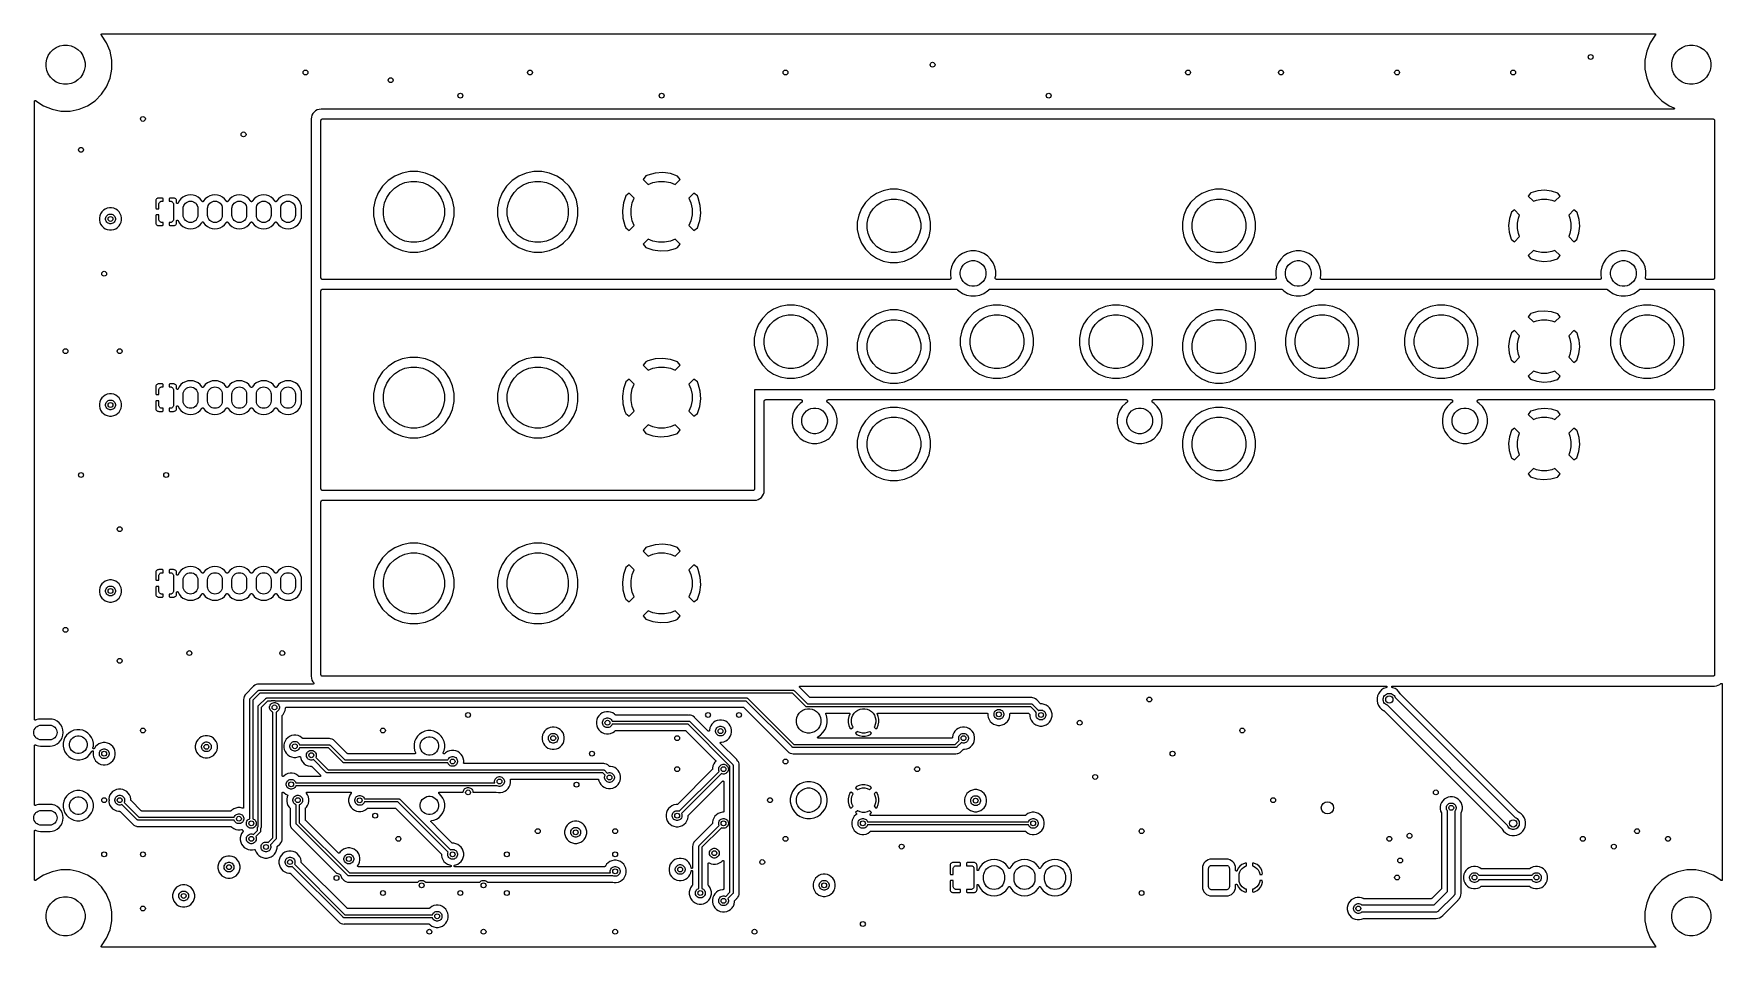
# Model space of a CAD drawing. Extents: x 1 to 139, y -76 to -1.
import ezdxf

# ---------------------------------------------------------------- set-up
doc = ezdxf.new("R2010")
doc.units = 0
doc.header["$MEASUREMENT"] = 0
doc.layers.add('BLACK', color=7, linetype='CONTINUOUS')

msp = doc.modelspace()

# ---------------------------------------------------------------- linework, layer by layer
at = {"layer": 'BLACK', "linetype": 'CONTINUOUS'}
for p, q in [((6.09882, -0.69783), (6.09949, -0.69164)), ((6.09883, -0.69795), (6.09882, -0.69783)), ((6.09882, -0.69806), (6.09883, -0.69795)), ((6.09936, -0.70401), (6.09882, -0.69806)), ((6.0999, -0.71018), (6.09936, -0.70401)), ((6.09949, -0.69164), (6.10011, -0.68573)), ((6.09993, -0.71029), (6.0999, -0.71018)), ((6.09994, -0.7104), (6.09993, -0.71029)), ((6.10166, -0.71623), (6.09994, -0.7104)), ((6.10011, -0.68573), (6.10014, -0.68563)), ((6.10014, -0.68563), (6.10016, -0.68551)), ((6.10016, -0.68551), (6.10199, -0.67965)), ((6.10336, -0.72208), (6.10166, -0.71623)), ((6.10199, -0.67965), (6.10378, -0.67389)), ((6.10341, -0.72218), (6.10336, -0.72208)), ((6.10344, -0.72229), (6.10341, -0.72218)), ((6.10629, -0.72774), (6.10344, -0.72229)), ((6.10378, -0.67389), (6.10383, -0.6738)), ((6.10383, -0.6738), (6.10386, -0.67369)), ((6.10386, -0.67369), (6.10678, -0.66833)), ((6.10906, -0.73308), (6.10629, -0.72774)), ((6.10678, -0.66833), (6.10967, -0.66299)), ((6.10913, -0.73317), (6.10906, -0.73308)), ((6.10918, -0.73327), (6.10913, -0.73317)), ((6.11303, -0.73806), (6.10918, -0.73327)), ((6.10967, -0.66299), (6.10974, -0.6629)), ((6.10974, -0.6629), (6.1098, -0.66281)), ((6.1098, -0.66281), (6.11367, -0.65816)), ((6.11679, -0.74277), (6.11303, -0.73806)), ((6.11367, -0.65816), (6.11757, -0.65344)), ((6.11694, -0.74292), (6.11679, -0.74277)), ((6.11695, -0.74293), (6.11694, -0.74292)), ((6.11696, -0.74294), (6.11695, -0.74293)), ((6.11741, -0.7434), (6.11696, -0.74294)), ((6.12665, -0.75264), (6.11741, -0.7434)), ((6.11757, -0.65344), (6.11766, -0.65337)), ((6.11766, -0.65337), (6.11773, -0.65329)), ((6.11773, -0.65329), (6.12254, -0.64939)), ((6.12254, -0.64939), (6.12717, -0.64561)), ((6.54252, -1.37503), (6.12665, -0.75264)), ((6.12717, -0.64561), (6.12727, -0.64556)), ((6.12727, -0.64556), (6.12736, -0.64549)), ((6.12736, -0.64549), (6.13275, -0.64265)), ((6.13275, -0.64265), (6.13812, -0.63979)), ((6.13812, -0.63979), (6.13823, -0.63976)), ((6.13823, -0.63976), (6.13832, -0.63971)), ((6.13832, -0.63971), (6.14403, -0.63801)), ((6.14403, -0.63801), (6.14998, -0.63621)), ((6.14998, -0.63621), (6.15009, -0.6362)), ((6.15009, -0.6362), (6.1502, -0.63617)), ((6.1502, -0.63617), (6.15635, -0.63558)), ((6.15635, -0.63558), (6.16231, -0.635)), ((6.16231, -0.635), (133.538, -0.635)), ((6.82897, -2.06658), (6.54252, -1.37503)), ((133.157, -1.37503), (132.871, -2.06658)), ((133.573, -0.75264), (133.157, -1.37503)), ((133.538, -0.635), (133.538, -0.635)), ((133.538, -0.635), (133.538, -0.635)), ((133.538, -0.635), (133.538, -0.63501)), ((133.538, -0.63501), (133.539, -0.63501)), ((133.539, -0.63501), (133.545, -0.63567)), ((133.545, -0.63567), (133.551, -0.63634)), ((133.551, -0.63634), (133.551, -0.63638)), ((133.551, -0.63638), (133.551, -0.63639)), ((133.551, -0.63639), (133.557, -0.6382)), ((133.557, -0.6382), (133.562, -0.64005)), ((133.562, -0.64005), (133.563, -0.6401)), ((133.563, -0.6401), (133.563, -0.64014)), ((133.563, -0.64014), (133.568, -0.64306)), ((133.568, -0.64306), (133.573, -0.64598)), ((133.573, -0.64598), (133.573, -0.64605)), ((133.573, -0.64605), (133.574, -0.64611)), ((133.583, -0.7434), (133.573, -0.75264)), ((133.574, -0.64611), (133.578, -0.65005)), ((133.578, -0.65005), (133.583, -0.65391)), ((133.583, -0.65391), (133.583, -0.654)), ((133.583, -0.654), (133.583, -0.65407)), ((133.583, -0.65407), (133.587, -0.65885)), ((133.586, -0.73871), (133.583, -0.7434)), ((133.59, -0.73401), (133.586, -0.73871)), ((133.587, -0.65885), (133.591, -0.66354)), ((133.593, -0.72834), (133.59, -0.73382)), ((133.59, -0.73382), (133.59, -0.73391)), ((133.59, -0.73391), (133.59, -0.73401)), ((133.591, -0.66354), (133.591, -0.66364)), ((133.591, -0.66364), (133.591, -0.66373)), ((133.591, -0.66373), (133.594, -0.66921)), ((133.596, -0.72311), (133.593, -0.72834)), ((133.594, -0.66921), (133.596, -0.67451)), ((133.596, -0.67451), (133.597, -0.67461)), ((133.598, -0.71702), (133.596, -0.7229)), ((133.596, -0.7229), (133.596, -0.723)), ((133.596, -0.723), (133.596, -0.72311)), ((133.597, -0.67461), (133.597, -0.67471)), ((133.597, -0.67471), (133.598, -0.68055)), ((133.598, -0.68055), (133.6, -0.68638)), ((133.6, -0.71127), (133.598, -0.71702)), ((133.6, -0.68638), (133.6, -0.6865)), ((133.6, -0.6865), (133.6, -0.6866)), ((133.6, -0.6866), (133.601, -0.69243)), ((133.601, -0.70489), (133.6, -0.71105)), ((133.6, -0.71105), (133.6, -0.71116)), ((133.6, -0.71116), (133.6, -0.71127)), ((133.601, -0.69243), (133.601, -0.69872)), ((133.601, -0.69872), (133.601, -0.69884)), ((133.601, -0.69884), (133.601, -0.69894)), ((133.601, -0.69894), (133.601, -0.70489)), ((1.575, -3.01741), (1.63649, -2.7083)), ((1.63649, -2.7083), (1.7571, -2.41712)), ((1.7571, -2.41712), (1.9322, -2.15506)), ((1.9322, -2.15506), (2.15506, -1.9322)), ((2.15506, -1.9322), (2.41712, -1.7571)), ((2.41712, -1.7571), (2.7083, -1.63649)), ((2.7083, -1.63649), (3.01741, -1.575)), ((3.01741, -1.575), (3.33259, -1.575)), ((3.33259, -1.575), (3.6417, -1.63649)), ((3.6417, -1.63649), (3.93288, -1.7571)), ((3.93288, -1.7571), (4.19494, -1.9322)), ((4.19494, -1.9322), (4.4178, -2.15506)), ((4.4178, -2.15506), (4.5929, -2.41712)), ((4.5929, -2.41712), (4.71351, -2.7083)), ((4.71351, -2.7083), (4.775, -3.01741)), ((6.975, -2.80073), (6.82897, -2.06658)), ((132.871, -2.06658), (132.725, -2.80073)), ((134.925, -3.01741), (134.986, -2.7083)), ((134.986, -2.7083), (135.107, -2.41712)), ((135.107, -2.41712), (135.282, -2.15506)), ((135.282, -2.15506), (135.505, -1.9322)), ((135.505, -1.9322), (135.767, -1.7571)), ((135.767, -1.7571), (136.058, -1.63649)), ((136.058, -1.63649), (136.367, -1.575)), ((136.367, -1.575), (136.683, -1.575)), ((136.683, -1.575), (136.992, -1.63649)), ((136.992, -1.63649), (137.283, -1.7571)), ((137.283, -1.7571), (137.545, -1.9322)), ((137.545, -1.9322), (137.768, -2.15506)), ((137.768, -2.15506), (137.943, -2.41712)), ((137.943, -2.41712), (138.064, -2.7083)), ((138.064, -2.7083), (138.125, -3.01741)), ((1.575, -3.33259), (1.575, -3.01741)), ((1.63649, -3.6417), (1.575, -3.33259)), ((1.7571, -3.93288), (1.63649, -3.6417)), ((1.9322, -4.19494), (1.7571, -3.93288)), ((4.5929, -3.93288), (4.4178, -4.19494)), ((4.71351, -3.6417), (4.5929, -3.93288)), ((4.775, -3.33259), (4.71351, -3.6417)), ((4.775, -3.01741), (4.775, -3.33259)), ((6.82897, -4.28342), (6.975, -3.54927)), ((6.975, -3.54927), (6.975, -2.80073)), ((132.725, -2.80073), (132.725, -3.54927)), ((132.725, -3.54927), (132.871, -4.28342)), ((134.925, -3.33259), (134.925, -3.01741)), ((134.986, -3.6417), (134.925, -3.33259)), ((135.107, -3.93288), (134.986, -3.6417)), ((135.282, -4.19494), (135.107, -3.93288)), ((137.943, -3.93288), (137.768, -4.19494)), ((138.064, -3.6417), (137.943, -3.93288)), ((138.125, -3.33259), (138.064, -3.6417)), ((138.125, -3.01741), (138.125, -3.33259)), ((2.15506, -4.4178), (1.9322, -4.19494)), ((2.41712, -4.5929), (2.15506, -4.4178)), ((2.7083, -4.71351), (2.41712, -4.5929)), ((3.01741, -4.775), (2.7083, -4.71351)), ((3.33259, -4.775), (3.01741, -4.775)), ((3.6417, -4.71351), (3.33259, -4.775)), ((3.93288, -4.5929), (3.6417, -4.71351)), ((4.19494, -4.4178), (3.93288, -4.5929)), ((4.4178, -4.19494), (4.19494, -4.4178)), ((6.12665, -5.59736), (6.54252, -4.97497)), ((6.54252, -4.97497), (6.82897, -4.28342)), ((132.871, -4.28342), (133.157, -4.97497)), ((133.157, -4.97497), (133.573, -5.59736)), ((135.505, -4.4178), (135.282, -4.19494)), ((135.767, -4.5929), (135.505, -4.4178)), ((136.058, -4.71351), (135.767, -4.5929)), ((136.367, -4.775), (136.058, -4.71351)), ((136.683, -4.775), (136.367, -4.775)), ((136.992, -4.71351), (136.683, -4.775)), ((137.283, -4.5929), (136.992, -4.71351)), ((137.545, -4.4178), (137.283, -4.5929)), ((137.768, -4.19494), (137.545, -4.4178)), ((0.635, -6.16165), (0.63501, -6.16163)), ((0.635, -6.16167), (0.635, -6.16165)), ((0.635, -6.16231), (0.635, -6.16167)), ((0.635, -56.8778), (0.635, -6.16231)), ((0.63501, -6.16143), (0.63567, -6.15547)), ((0.63501, -6.16163), (0.63501, -6.16143)), ((0.63567, -6.15547), (0.63634, -6.14933)), ((0.63634, -6.14933), (0.63638, -6.14922)), ((0.63638, -6.14922), (0.63639, -6.14911)), ((0.63639, -6.14911), (0.6382, -6.14339)), ((0.6382, -6.14339), (0.64005, -6.1375)), ((0.64005, -6.1375), (0.6401, -6.13741)), ((0.6401, -6.13741), (0.64014, -6.1373)), ((0.64014, -6.1373), (0.64306, -6.13198)), ((0.64306, -6.13198), (0.64598, -6.12662)), ((0.64598, -6.12662), (0.64605, -6.12654)), ((0.64605, -6.12654), (0.64611, -6.12644)), ((0.64611, -6.12644), (0.65005, -6.12174)), ((0.65005, -6.12174), (0.65391, -6.1171)), ((0.65391, -6.1171), (0.654, -6.11703)), ((0.654, -6.11703), (0.65407, -6.11695)), ((0.65407, -6.11695), (0.65885, -6.1131)), ((0.65885, -6.1131), (0.66354, -6.1093)), ((0.66354, -6.1093), (0.66364, -6.10925)), ((0.66364, -6.10925), (0.66373, -6.10918)), ((0.66373, -6.10918), (0.66921, -6.10632)), ((0.66921, -6.10632), (0.67451, -6.10352)), ((0.67451, -6.10352), (0.67461, -6.10349)), ((0.67461, -6.10349), (0.67471, -6.10344)), ((0.67471, -6.10344), (0.68055, -6.10172)), ((0.68055, -6.10172), (0.68638, -6.09998)), ((0.68638, -6.09998), (0.6865, -6.09997)), ((0.6865, -6.09997), (0.6866, -6.09994)), ((0.6866, -6.09994), (0.69243, -6.09941)), ((0.69243, -6.09941), (0.69872, -6.09882)), ((0.69872, -6.09882), (0.69884, -6.09883)), ((0.69884, -6.09883), (0.69894, -6.09882)), ((0.69894, -6.09882), (0.70489, -6.09944)), ((0.70489, -6.09944), (0.71105, -6.10007)), ((0.71105, -6.10007), (0.71116, -6.1001)), ((0.71116, -6.1001), (0.71127, -6.10011)), ((0.71127, -6.10011), (0.71702, -6.10189)), ((0.71702, -6.10189), (0.7229, -6.10369)), ((0.7229, -6.10369), (0.723, -6.10374)), ((0.723, -6.10374), (0.72311, -6.10378)), ((0.72311, -6.10378), (0.72834, -6.10661)), ((0.72834, -6.10661), (0.73382, -6.10955)), ((0.73382, -6.10955), (0.73391, -6.10962)), ((0.73391, -6.10962), (0.73401, -6.10967)), ((0.73401, -6.10967), (0.7387, -6.11355)), ((0.7387, -6.11355), (0.7434, -6.11741)), ((0.7434, -6.11741), (0.75264, -6.12665)), ((0.75264, -6.12665), (1.37503, -6.54252)), ((1.37503, -6.54252), (2.06658, -6.82897)), ((2.06658, -6.82897), (2.80073, -6.975)), ((3.54927, -6.975), (4.28342, -6.82897)), ((4.28342, -6.82897), (4.97497, -6.54252)), ((4.97497, -6.54252), (5.59736, -6.12665)), ((5.59736, -6.12665), (6.12665, -5.59736)), ((23.824, -6.88118), (23.6857, -6.95508)), ((23.974, -6.83567), (23.824, -6.88118)), ((24.1331, -6.82), (23.974, -6.83567)), ((135.076, -6.82), (24.1331, -6.82)), ((133.573, -5.59736), (134.103, -6.12665)), ((134.103, -6.12665), (134.725, -6.54252)), ((134.725, -6.54252), (135.1, -6.69783)), ((135.082, -6.81939), (135.076, -6.82)), ((135.088, -6.81881), (135.082, -6.81939)), ((135.094, -6.81695), (135.088, -6.81879)), ((135.088, -6.81879), (135.088, -6.8188)), ((135.088, -6.8188), (135.088, -6.81881)), ((135.1, -6.81525), (135.094, -6.81695)), ((135.1, -6.69783), (135.101, -6.69813)), ((135.105, -6.81238), (135.1, -6.81521)), ((135.1, -6.81521), (135.1, -6.81523)), ((135.1, -6.81523), (135.1, -6.81525)), ((135.101, -6.69813), (135.101, -6.69813)), ((135.101, -6.69813), (135.101, -6.69814)), ((135.101, -6.69814), (135.101, -6.69818)), ((135.101, -6.69818), (135.106, -6.7012)), ((135.111, -6.80945), (135.105, -6.81238)), ((135.106, -6.7012), (135.112, -6.7041)), ((135.115, -6.80569), (135.111, -6.80939)), ((135.111, -6.80939), (135.111, -6.80941)), ((135.111, -6.80941), (135.111, -6.80945)), ((135.112, -6.7041), (135.112, -6.70414)), ((135.112, -6.70414), (135.112, -6.70417)), ((135.112, -6.70417), (135.116, -6.708)), ((135.12, -6.80164), (135.115, -6.80569)), ((135.116, -6.708), (135.121, -6.71207)), ((135.124, -6.79683), (135.12, -6.80156)), ((135.12, -6.80156), (135.12, -6.80159)), ((135.12, -6.80159), (135.12, -6.80164)), ((135.121, -6.71207), (135.121, -6.71212)), ((135.121, -6.71212), (135.121, -6.71215)), ((135.121, -6.71215), (135.125, -6.71669)), ((135.128, -6.7921), (135.124, -6.79683)), ((135.125, -6.71669), (135.129, -6.72173)), ((135.131, -6.78651), (135.128, -6.79201)), ((135.128, -6.79201), (135.128, -6.79205)), ((135.128, -6.79205), (135.128, -6.7921)), ((135.129, -6.72173), (135.129, -6.72178)), ((135.129, -6.72178), (135.129, -6.72182)), ((135.129, -6.72182), (135.132, -6.72733)), ((135.134, -6.78121), (135.131, -6.78651)), ((135.132, -6.72733), (135.135, -6.73271)), ((135.136, -6.77525), (135.134, -6.78111)), ((135.134, -6.78111), (135.134, -6.78116)), ((135.134, -6.78116), (135.134, -6.78121)), ((135.135, -6.73271), (135.135, -6.73276)), ((135.135, -6.73276), (135.135, -6.73281)), ((135.135, -6.73281), (135.136, -6.73912)), ((135.136, -6.73912), (135.138, -6.7446)), ((135.138, -6.76938), (135.136, -6.77525)), ((135.138, -6.7446), (135.138, -6.74465)), ((135.138, -6.74465), (135.138, -6.74471)), ((135.138, -6.74471), (135.139, -6.75141)), ((135.139, -6.75705), (135.138, -6.76352)), ((135.138, -6.76352), (135.138, -6.76927)), ((135.138, -6.76927), (135.138, -6.76932)), ((135.138, -6.76932), (135.138, -6.76938)), ((135.139, -6.75141), (135.139, -6.75694)), ((135.139, -6.75694), (135.139, -6.75699)), ((135.139, -6.75699), (135.139, -6.75705)), ((2.80073, -6.975), (3.54927, -6.975)), ((23.3457, -7.46399), (23.33, -7.62312)), ((23.33, -7.62312), (23.33, -53.3369)), ((23.3912, -7.31397), (23.3457, -7.46399)), ((23.4651, -7.17571), (23.3912, -7.31397)), ((23.5645, -7.05453), (23.4651, -7.17571)), ((23.6857, -6.95508), (23.5645, -7.05453)), ((24.13, -7.74523), (24.1313, -7.73331)), ((24.13, -7.74608), (24.13, -7.74523)), ((24.13, -7.74611), (24.13, -7.74608)), ((24.13, -7.74614), (24.13, -7.74611)), ((24.13, -7.747), (24.13, -7.74614)), ((24.13, -20.663), (24.13, -7.747)), ((24.1313, -7.73331), (24.1326, -7.72146)), ((24.1326, -7.72146), (24.1327, -7.72104)), ((24.1327, -7.72104), (24.1328, -7.72059)), ((24.1328, -7.72059), (24.1364, -7.7092)), ((24.1364, -7.7092), (24.1399, -7.69779)), ((24.1399, -7.69779), (24.1401, -7.69739)), ((24.1401, -7.69739), (24.1403, -7.69697)), ((24.1403, -7.69697), (24.146, -7.68651)), ((24.146, -7.68651), (24.1517, -7.67598)), ((24.1517, -7.67598), (24.152, -7.67564)), ((24.152, -7.67564), (24.1522, -7.67525)), ((24.1522, -7.67525), (24.1599, -7.66611)), ((24.1599, -7.66611), (24.1675, -7.65688)), ((24.1675, -7.65688), (24.1679, -7.6566)), ((24.1679, -7.6566), (24.1681, -7.65626)), ((24.1681, -7.65626), (24.1775, -7.64877)), ((24.1775, -7.64877), (24.1867, -7.64122)), ((24.1867, -7.64122), (24.1871, -7.64101)), ((24.1871, -7.64101), (24.1875, -7.64073)), ((24.1875, -7.64073), (24.1981, -7.63519)), ((24.1981, -7.63519), (24.2086, -7.62958)), ((24.2086, -7.62958), (24.209, -7.62945)), ((24.209, -7.62945), (24.2094, -7.62925)), ((24.2094, -7.62925), (24.2209, -7.62588)), ((24.2209, -7.62588), (24.2323, -7.62242)), ((24.2323, -7.62242), (24.2328, -7.62237)), ((24.2328, -7.62237), (24.2332, -7.62225)), ((24.2332, -7.62225), (24.2451, -7.62117)), ((24.2451, -7.62117), (24.257, -7.62)), ((24.257, -7.62), (138.303, -7.62)), ((138.303, -7.62), (138.304, -7.62001)), ((138.304, -7.62001), (138.304, -7.62)), ((138.304, -7.62), (138.304, -7.62001)), ((138.304, -7.62001), (138.305, -7.62001)), ((138.305, -7.62001), (138.317, -7.62135)), ((138.317, -7.62135), (138.329, -7.62259)), ((138.329, -7.62259), (138.329, -7.62272)), ((138.329, -7.62272), (138.329, -7.62277)), ((138.329, -7.62277), (138.341, -7.62639)), ((138.341, -7.62639), (138.352, -7.62992)), ((138.352, -7.62992), (138.353, -7.63013)), ((138.353, -7.63013), (138.353, -7.63027)), ((138.353, -7.63027), (138.363, -7.63602)), ((138.363, -7.63602), (138.374, -7.64171)), ((138.374, -7.64171), (138.374, -7.642)), ((138.374, -7.642), (138.375, -7.64221)), ((138.375, -7.64221), (138.384, -7.64988)), ((138.384, -7.64988), (138.393, -7.65751)), ((138.393, -7.65751), (138.393, -7.65786)), ((138.393, -7.65786), (138.394, -7.65814)), ((138.394, -7.65814), (138.401, -7.66745)), ((138.401, -7.66745), (138.409, -7.67672)), ((138.409, -7.67672), (138.409, -7.67711)), ((138.409, -7.67711), (138.409, -7.67746)), ((138.409, -7.67746), (138.415, -7.68805)), ((138.415, -7.68805), (138.42, -7.6986)), ((138.42, -7.6986), (138.421, -7.69903)), ((138.421, -7.69903), (138.421, -7.69942)), ((138.421, -7.69942), (138.424, -7.71086)), ((138.424, -7.71086), (138.428, -7.72233)), ((138.428, -7.72233), (138.428, -7.72278)), ((138.428, -7.72278), (138.428, -7.7232)), ((138.428, -7.7232), (138.429, -7.73509)), ((138.429, -7.73509), (138.43, -7.747)), ((138.43, -7.747), (138.43, -20.663)), ((30.1869, -12.3156), (29.6464, -12.6767)), ((30.7874, -12.0668), (30.1869, -12.3156)), ((31.425, -11.94), (30.7874, -12.0668)), ((32.075, -11.94), (31.425, -11.94)), ((32.7126, -12.0668), (32.075, -11.94)), ((33.3131, -12.3156), (32.7126, -12.0668)), ((33.8536, -12.6767), (33.3131, -12.3156)), ((40.3469, -12.3156), (39.8064, -12.6767)), ((40.9474, -12.0668), (40.3469, -12.3156)), ((41.585, -11.94), (40.9474, -12.0668)), ((42.235, -11.94), (41.585, -11.94)), ((42.8726, -12.0668), (42.235, -11.94)), ((43.4731, -12.3156), (42.8726, -12.0668)), ((44.0136, -12.6767), (43.4731, -12.3156)), ((50.7696, -12.2995), (50.5485, -12.5871)), ((50.9339, -12.2315), (50.7696, -12.2995)), ((51.5468, -12.0674), (50.9339, -12.2315)), ((52.1758, -12.0263), (51.5468, -12.0674)), ((52.8008, -12.1087), (52.1758, -12.0263)), ((53.3731, -12.3031), (52.8008, -12.1087)), ((53.5915, -12.5871), (53.3731, -12.3031)), ((28.8256, -13.6769), (28.5768, -14.2774)), ((29.1867, -13.1364), (28.8256, -13.6769)), ((29.6464, -12.6767), (29.1867, -13.1364)), ((29.5345, -14.0558), (29.8081, -13.6463)), ((29.8081, -13.6463), (30.1563, -13.2981)), ((30.1563, -13.2981), (30.5658, -13.0245)), ((30.5658, -13.0245), (31.0208, -12.8361)), ((31.0208, -12.8361), (31.5038, -12.74)), ((31.5038, -12.74), (31.9962, -12.74)), ((31.9962, -12.74), (32.4792, -12.8361)), ((32.4792, -12.8361), (32.9342, -13.0245)), ((32.9342, -13.0245), (33.3437, -13.2981)), ((33.3437, -13.2981), (33.6919, -13.6463)), ((33.6919, -13.6463), (33.9655, -14.0558)), ((34.3133, -13.1364), (33.8536, -12.6767)), ((34.6744, -13.6769), (34.3133, -13.1364)), ((34.9232, -14.2774), (34.6744, -13.6769)), ((38.9856, -13.6769), (38.7368, -14.2774)), ((39.3467, -13.1364), (38.9856, -13.6769)), ((39.8064, -12.6767), (39.3467, -13.1364)), ((39.6945, -14.0558), (39.9681, -13.6463)), ((39.9681, -13.6463), (40.3163, -13.2981)), ((40.3163, -13.2981), (40.7258, -13.0245)), ((40.7258, -13.0245), (41.1808, -12.8361)), ((41.1808, -12.8361), (41.6638, -12.74)), ((41.6638, -12.74), (42.1562, -12.74)), ((42.1562, -12.74), (42.6392, -12.8361)), ((42.6392, -12.8361), (43.0942, -13.0245)), ((43.0942, -13.0245), (43.5037, -13.2981)), ((43.5037, -13.2981), (43.8519, -13.6463)), ((43.8519, -13.6463), (44.1255, -14.0558)), ((44.0247, -12.6878), (44.0136, -12.6767)), ((44.4733, -13.1364), (44.0247, -12.6878)), ((44.8344, -13.6769), (44.4733, -13.1364)), ((45.0832, -14.2774), (44.8344, -13.6769)), ((49.4171, -13.7185), (49.1331, -13.9369)), ((49.8252, -14.1266), (49.4171, -13.7185)), ((50.5485, -12.5871), (50.9566, -12.9952)), ((50.9566, -12.9952), (51.3408, -12.8361)), ((51.3408, -12.8361), (51.8238, -12.74)), ((51.8238, -12.74), (52.3162, -12.74)), ((52.3162, -12.74), (52.7992, -12.8361)), ((52.7992, -12.8361), (53.1834, -12.9952)), ((53.1834, -12.9952), (53.5915, -12.5871)), ((54.7229, -13.7185), (54.3148, -14.1266)), ((55.0105, -13.9396), (54.7229, -13.7185)), ((69.699, -13.7314), (69.2076, -14.0597)), ((70.2449, -13.5053), (69.699, -13.7314)), ((70.8245, -13.39), (70.2449, -13.5053)), ((71.4155, -13.39), (70.8245, -13.39)), ((71.9951, -13.5053), (71.4155, -13.39)), ((72.541, -13.7314), (71.9951, -13.5053)), ((73.0324, -14.0597), (72.541, -13.7314)), ((96.369, -13.7314), (95.8776, -14.0597)), ((96.9149, -13.5053), (96.369, -13.7314)), ((97.4945, -13.39), (96.9149, -13.5053)), ((98.0855, -13.39), (97.4945, -13.39)), ((98.6651, -13.5053), (98.0855, -13.39)), ((99.211, -13.7314), (98.6651, -13.5053)), ((99.7024, -14.0597), (99.211, -13.7314)), ((123.342, -13.6984), (123.155, -13.954)), ((123.373, -13.6856), (123.342, -13.6984)), ((123.927, -13.5251), (123.373, -13.6856)), ((124.496, -13.4762), (123.927, -13.5251)), ((125.064, -13.5393), (124.496, -13.4762)), ((125.581, -13.7032), (125.064, -13.5393)), ((125.765, -13.954), (125.581, -13.7032)), ((6.28338, -15.1172), (6.15691, -15.2437)), ((6.4321, -15.0178), (6.28338, -15.1172)), ((6.59734, -14.9494), (6.4321, -15.0178)), ((6.77277, -14.9145), (6.59734, -14.9494)), ((6.95163, -14.9145), (6.77277, -14.9145)), ((7.12706, -14.9494), (6.95163, -14.9145)), ((7.2923, -15.0178), (7.12706, -14.9494)), ((7.44102, -15.1172), (7.2923, -15.0178)), ((7.56749, -15.2437), (7.44102, -15.1172)), ((10.5797, -14.3152), (10.5745, -14.368)), ((10.5745, -14.368), (10.5759, -14.9438)), ((10.5759, -14.9438), (10.6182, -14.986)), ((10.5942, -14.2673), (10.5797, -14.3152)), ((10.6178, -14.2232), (10.5942, -14.2673)), ((10.6495, -14.1845), (10.6178, -14.2232)), ((10.6182, -14.986), (10.83, -14.986)), ((10.6882, -14.1528), (10.6495, -14.1845)), ((10.7323, -14.1292), (10.6882, -14.1528)), ((10.7802, -14.1147), (10.7323, -14.1292)), ((10.833, -14.1095), (10.7802, -14.1147)), ((10.83, -14.615), (10.8348, -14.5662)), ((10.83, -14.986), (10.83, -14.615)), ((11.1337, -14.1109), (10.833, -14.1095)), ((10.8348, -14.5662), (10.849, -14.5193)), ((10.849, -14.5193), (10.8721, -14.4761)), ((10.8721, -14.4761), (10.9032, -14.4382)), ((10.9032, -14.4382), (10.9411, -14.4071)), ((10.9411, -14.4071), (10.9843, -14.384)), ((10.9843, -14.384), (11.0312, -14.3698)), ((11.0312, -14.3698), (11.08, -14.365)), ((11.08, -14.365), (11.176, -14.365)), ((11.176, -14.1532), (11.1337, -14.1109)), ((11.176, -14.365), (11.176, -14.1532)), ((11.7263, -14.1109), (11.684, -14.1532)), ((11.684, -14.1532), (11.684, -14.365)), ((11.684, -14.365), (11.78, -14.365)), ((12.027, -14.1095), (11.7263, -14.1109)), ((11.78, -14.365), (11.8288, -14.3698)), ((11.8288, -14.3698), (11.8757, -14.384)), ((11.8757, -14.384), (11.9189, -14.4071)), ((11.9189, -14.4071), (11.9568, -14.4382)), ((11.9568, -14.4382), (11.9879, -14.4761)), ((11.9879, -14.4761), (12.011, -14.5193)), ((12.011, -14.5193), (12.0252, -14.5662)), ((12.0252, -14.5662), (12.03, -14.615)), ((12.0798, -14.1147), (12.027, -14.1095)), ((12.03, -14.615), (12.03, -15.865)), ((12.1277, -14.1292), (12.0798, -14.1147)), ((12.1718, -14.1528), (12.1277, -14.1292)), ((12.2105, -14.1845), (12.1718, -14.1528)), ((12.2422, -14.2232), (12.2105, -14.1845)), ((12.2658, -14.2673), (12.2422, -14.2232)), ((12.2803, -14.3152), (12.2658, -14.2673)), ((12.2855, -14.368), (12.2803, -14.3152)), ((12.2852, -14.5027), (12.2855, -14.368)), ((12.2855, -14.5058), (12.2852, -14.5027)), ((12.2855, -14.5089), (12.2855, -14.5058)), ((12.2861, -14.5119), (12.2855, -14.5089)), ((12.2864, -14.515), (12.2861, -14.5119)), ((12.2873, -14.518), (12.2864, -14.515)), ((12.2879, -14.521), (12.2873, -14.518)), ((12.289, -14.5239), (12.2879, -14.521)), ((12.2899, -14.5269), (12.289, -14.5239)), ((12.2914, -14.5296), (12.2899, -14.5269)), ((12.2926, -14.5325), (12.2914, -14.5296)), ((12.2943, -14.5351), (12.2926, -14.5325)), ((12.2957, -14.5378), (12.2943, -14.5351)), ((12.2977, -14.5403), (12.2957, -14.5378)), ((12.2994, -14.5429), (12.2977, -14.5403)), ((12.3016, -14.5451), (12.2994, -14.5429)), ((12.3035, -14.5475), (12.3016, -14.5451)), ((12.3059, -14.5495), (12.3035, -14.5475)), ((12.3081, -14.5517), (12.3059, -14.5495)), ((12.3107, -14.5534), (12.3081, -14.5517)), ((12.313, -14.5554), (12.3107, -14.5534)), ((12.3158, -14.5569), (12.313, -14.5554)), ((12.3184, -14.5586), (12.3158, -14.5569)), ((12.3212, -14.5598), (12.3184, -14.5586)), ((12.3239, -14.5613), (12.3212, -14.5598)), ((12.3269, -14.5622), (12.3239, -14.5613)), ((12.3298, -14.5634), (12.3269, -14.5622)), ((12.3328, -14.5641), (12.3298, -14.5634)), ((12.3358, -14.565), (12.3328, -14.5641)), ((12.3389, -14.5653), (12.3358, -14.565)), ((12.3419, -14.566), (12.3389, -14.5653)), ((12.345, -14.566), (12.3419, -14.566)), ((12.3481, -14.5663), (12.345, -14.566)), ((12.3512, -14.5661), (12.3481, -14.5663)), ((12.3543, -14.5661), (12.3512, -14.5661)), ((12.3573, -14.5655), (12.3543, -14.5661)), ((12.3604, -14.5652), (12.3573, -14.5655)), ((12.3634, -14.5644), (12.3604, -14.5652)), ((12.3665, -14.5638), (12.3634, -14.5644)), ((12.3694, -14.5626), (12.3665, -14.5638)), ((12.3723, -14.5618), (12.3694, -14.5626)), ((12.3751, -14.5603), (12.3723, -14.5618)), ((12.378, -14.5592), (12.3751, -14.5603)), ((12.3806, -14.5575), (12.378, -14.5592)), ((12.3833, -14.5561), (12.3806, -14.5575)), ((12.3858, -14.5541), (12.3833, -14.5561)), ((12.3884, -14.5524), (12.3858, -14.5541)), ((12.3906, -14.5503), (12.3884, -14.5524)), ((12.393, -14.5483), (12.3906, -14.5503)), ((12.395, -14.5459), (12.393, -14.5483)), ((12.3972, -14.5438), (12.395, -14.5459)), ((12.399, -14.5412), (12.3972, -14.5438)), ((12.401, -14.5388), (12.399, -14.5412)), ((12.4025, -14.5361), (12.401, -14.5388)), ((12.4043, -14.5335), (12.4025, -14.5361)), ((12.4047, -14.5328), (12.4043, -14.5335)), ((12.5043, -14.3464), (12.4047, -14.5328)), ((12.6427, -14.1777), (12.5043, -14.3464)), ((12.8114, -14.0393), (12.6427, -14.1777)), ((13.0039, -13.9364), (12.8114, -14.0393)), ((12.83, -14.9355), (12.8387, -14.8474)), ((12.83, -15.5445), (12.83, -14.9355)), ((12.8387, -14.8474), (12.873, -14.7343)), ((12.873, -14.7343), (12.9287, -14.63)), ((12.9287, -14.63), (13.0037, -14.5387)), ((13.0037, -14.5387), (13.095, -14.4637)), ((13.2128, -13.873), (13.0039, -13.9364)), ((13.095, -14.4637), (13.1993, -14.408)), ((13.1993, -14.408), (13.3124, -14.3737)), ((13.43, -13.8516), (13.2128, -13.873)), ((13.3124, -14.3737), (13.43, -14.3621)), ((13.6472, -13.873), (13.43, -13.8516)), ((13.43, -14.3621), (13.5476, -14.3737)), ((13.5476, -14.3737), (13.6607, -14.408)), ((13.8561, -13.9364), (13.6472, -13.873)), ((13.6607, -14.408), (13.765, -14.4637)), ((13.765, -14.4637), (13.8563, -14.5387)), ((14.0486, -14.0393), (13.8561, -13.9364)), ((13.8563, -14.5387), (13.9313, -14.63)), ((13.9313, -14.63), (13.987, -14.7343)), ((13.987, -14.7343), (14.0213, -14.8474)), ((14.0213, -14.8474), (14.03, -14.9355)), ((14.03, -14.9355), (14.03, -15.5445)), ((14.2173, -14.1777), (14.0486, -14.0393)), ((14.3557, -14.3464), (14.2173, -14.1777)), ((14.374, -14.3806), (14.3557, -14.3464)), ((14.3774, -14.3857), (14.374, -14.3806)), ((14.3807, -14.3907), (14.3774, -14.3857)), ((14.3808, -14.3908), (14.3807, -14.3907)), ((14.3809, -14.3909), (14.3808, -14.3908)), ((14.3853, -14.3954), (14.3809, -14.3909)), ((14.3894, -14.3995), (14.3853, -14.3954)), ((14.3895, -14.3996), (14.3894, -14.3995)), ((14.3896, -14.3997), (14.3895, -14.3996)), ((14.3947, -14.4031), (14.3896, -14.3997)), ((14.3997, -14.4065), (14.3947, -14.4031)), ((14.3998, -14.4065), (14.3997, -14.4065)), ((14.3999, -14.4066), (14.3998, -14.4065)), ((14.4055, -14.409), (14.3999, -14.4066)), ((14.4111, -14.4113), (14.4055, -14.409)), ((14.4112, -14.4113), (14.4111, -14.4113)), ((14.4114, -14.4114), (14.4112, -14.4113)), ((14.4173, -14.4126), (14.4114, -14.4114)), ((14.4232, -14.4138), (14.4173, -14.4126)), ((14.4234, -14.4138), (14.4232, -14.4138)), ((14.4235, -14.4139), (14.4234, -14.4138)), ((14.4296, -14.4139), (14.4235, -14.4139)), ((14.4356, -14.414), (14.4296, -14.4139)), ((14.4358, -14.4139), (14.4356, -14.414)), ((14.4359, -14.4139), (14.4358, -14.4139)), ((14.4418, -14.4128), (14.4359, -14.4139)), ((14.4478, -14.4117), (14.4418, -14.4128)), ((14.4479, -14.4116), (14.4478, -14.4117)), ((14.4481, -14.4116), (14.4479, -14.4116)), ((14.4537, -14.4093), (14.4481, -14.4116)), ((14.4593, -14.407), (14.4537, -14.4093)), ((14.4594, -14.407), (14.4593, -14.407)), ((14.4595, -14.4069), (14.4594, -14.407)), ((14.4646, -14.4036), (14.4595, -14.4069)), ((14.4697, -14.4003), (14.4646, -14.4036)), ((14.4698, -14.4002), (14.4697, -14.4003)), ((14.4699, -14.4001), (14.4698, -14.4002)), ((14.4743, -14.3958), (14.4699, -14.4001)), ((14.4786, -14.3916), (14.4743, -14.3958)), ((14.4787, -14.3914), (14.4786, -14.3915)), ((14.4786, -14.3915), (14.4786, -14.3916)), ((14.4822, -14.3863), (14.4787, -14.3914)), ((14.4856, -14.3814), (14.4822, -14.3863)), ((14.4857, -14.3812), (14.4856, -14.3814)), ((14.486, -14.3806), (14.4857, -14.3812)), ((14.4857, -14.3812), (14.4857, -14.3812)), ((14.4857, -14.3812), (14.4857, -14.3812)), ((14.5043, -14.3464), (14.486, -14.3806)), ((14.6427, -14.1777), (14.5043, -14.3464)), ((14.8114, -14.0393), (14.6427, -14.1777)), ((15.0039, -13.9364), (14.8114, -14.0393)), ((14.83, -14.9355), (14.8387, -14.8474)), ((14.83, -15.5445), (14.83, -14.9355)), ((14.8387, -14.8474), (14.873, -14.7343)), ((14.873, -14.7343), (14.9287, -14.63)), ((14.9287, -14.63), (15.0037, -14.5387)), ((15.0037, -14.5387), (15.095, -14.4637)), ((15.2128, -13.873), (15.0039, -13.9364)), ((15.095, -14.4637), (15.1993, -14.408)), ((15.1993, -14.408), (15.3124, -14.3737)), ((15.43, -13.8516), (15.2128, -13.873)), ((15.3124, -14.3737), (15.43, -14.3621)), ((15.6472, -13.873), (15.43, -13.8516)), ((15.43, -14.3621), (15.5476, -14.3737)), ((15.5476, -14.3737), (15.6607, -14.408)), ((15.8561, -13.9364), (15.6472, -13.873)), ((15.6607, -14.408), (15.765, -14.4637)), ((15.765, -14.4637), (15.8563, -14.5387)), ((16.0486, -14.0393), (15.8561, -13.9364)), ((15.8563, -14.5387), (15.9313, -14.63)), ((15.9313, -14.63), (15.987, -14.7343)), ((15.987, -14.7343), (16.0213, -14.8474)), ((16.0213, -14.8474), (16.03, -14.9355)), ((16.03, -14.9355), (16.03, -15.5445)), ((16.2173, -14.1777), (16.0486, -14.0393)), ((16.3557, -14.3464), (16.2173, -14.1777)), ((16.374, -14.3806), (16.3557, -14.3464)), ((16.3774, -14.3857), (16.374, -14.3806)), ((16.3807, -14.3907), (16.3774, -14.3857)), ((16.3808, -14.3908), (16.3807, -14.3907)), ((16.3809, -14.3909), (16.3808, -14.3908)), ((16.3853, -14.3954), (16.3809, -14.3909)), ((16.3894, -14.3995), (16.3853, -14.3954)), ((16.3895, -14.3996), (16.3894, -14.3995)), ((16.3896, -14.3997), (16.3895, -14.3996)), ((16.3947, -14.4031), (16.3896, -14.3997)), ((16.3997, -14.4065), (16.3947, -14.4031)), ((16.3998, -14.4065), (16.3997, -14.4065)), ((16.3999, -14.4066), (16.3998, -14.4065)), ((16.4055, -14.409), (16.3999, -14.4066)), ((16.4111, -14.4113), (16.4055, -14.409)), ((16.4112, -14.4113), (16.4111, -14.4113)), ((16.4114, -14.4114), (16.4112, -14.4113)), ((16.4173, -14.4126), (16.4114, -14.4114)), ((16.4232, -14.4138), (16.4173, -14.4126)), ((16.4234, -14.4138), (16.4232, -14.4138)), ((16.4235, -14.4139), (16.4234, -14.4138)), ((16.4296, -14.4139), (16.4235, -14.4139)), ((16.4356, -14.414), (16.4296, -14.4139)), ((16.4358, -14.4139), (16.4356, -14.414)), ((16.4359, -14.4139), (16.4358, -14.4139)), ((16.4418, -14.4128), (16.4359, -14.4139)), ((16.4478, -14.4117), (16.4418, -14.4128)), ((16.4479, -14.4116), (16.4478, -14.4117)), ((16.4481, -14.4116), (16.4479, -14.4116)), ((16.4537, -14.4093), (16.4481, -14.4116)), ((16.4593, -14.407), (16.4537, -14.4093)), ((16.4594, -14.407), (16.4593, -14.407)), ((16.4595, -14.4069), (16.4594, -14.407)), ((16.4646, -14.4036), (16.4595, -14.4069)), ((16.4697, -14.4003), (16.4646, -14.4036)), ((16.4698, -14.4002), (16.4697, -14.4003)), ((16.4699, -14.4001), (16.4698, -14.4002)), ((16.4743, -14.3958), (16.4699, -14.4001)), ((16.4786, -14.3916), (16.4743, -14.3958)), ((16.4787, -14.3914), (16.4786, -14.3915)), ((16.4786, -14.3915), (16.4786, -14.3916)), ((16.4822, -14.3863), (16.4787, -14.3914)), ((16.4856, -14.3814), (16.4822, -14.3863)), ((16.4857, -14.3812), (16.4856, -14.3814)), ((16.486, -14.3806), (16.4857, -14.3812)), ((16.4857, -14.3812), (16.4857, -14.3812)), ((16.4857, -14.3812), (16.4857, -14.3812)), ((16.5043, -14.3464), (16.486, -14.3806)), ((16.6427, -14.1777), (16.5043, -14.3464)), ((16.8114, -14.0393), (16.6427, -14.1777)), ((17.0039, -13.9364), (16.8114, -14.0393)), ((16.83, -14.9355), (16.8387, -14.8474)), ((16.83, -15.5445), (16.83, -14.9355)), ((16.8387, -14.8474), (16.873, -14.7343)), ((16.873, -14.7343), (16.9287, -14.63)), ((16.9287, -14.63), (17.0037, -14.5387)), ((17.0037, -14.5387), (17.095, -14.4637)), ((17.2128, -13.873), (17.0039, -13.9364)), ((17.095, -14.4637), (17.1993, -14.408)), ((17.1993, -14.408), (17.3124, -14.3737)), ((17.43, -13.8516), (17.2128, -13.873)), ((17.3124, -14.3737), (17.43, -14.3621)), ((17.6472, -13.873), (17.43, -13.8516)), ((17.43, -14.3621), (17.5476, -14.3737)), ((17.5476, -14.3737), (17.6607, -14.408)), ((17.8561, -13.9364), (17.6472, -13.873)), ((17.6607, -14.408), (17.765, -14.4637)), ((17.765, -14.4637), (17.8563, -14.5387)), ((18.0486, -14.0393), (17.8561, -13.9364)), ((17.8563, -14.5387), (17.9313, -14.63)), ((17.9313, -14.63), (17.987, -14.7343)), ((17.987, -14.7343), (18.0213, -14.8474)), ((18.0213, -14.8474), (18.03, -14.9355)), ((18.03, -14.9355), (18.03, -15.5445)), ((18.2173, -14.1777), (18.0486, -14.0393)), ((18.3557, -14.3464), (18.2173, -14.1777)), ((18.374, -14.3806), (18.3557, -14.3464)), ((18.3774, -14.3857), (18.374, -14.3806)), ((18.3807, -14.3907), (18.3774, -14.3857)), ((18.3808, -14.3908), (18.3807, -14.3907)), ((18.3809, -14.3909), (18.3808, -14.3908)), ((18.3853, -14.3954), (18.3809, -14.3909)), ((18.3894, -14.3995), (18.3853, -14.3954)), ((18.3895, -14.3996), (18.3894, -14.3995)), ((18.3896, -14.3997), (18.3895, -14.3996)), ((18.3947, -14.4031), (18.3896, -14.3997)), ((18.3997, -14.4065), (18.3947, -14.4031)), ((18.3998, -14.4065), (18.3997, -14.4065)), ((18.3999, -14.4066), (18.3998, -14.4065)), ((18.4055, -14.409), (18.3999, -14.4066)), ((18.4111, -14.4113), (18.4055, -14.409)), ((18.4112, -14.4113), (18.4111, -14.4113)), ((18.4114, -14.4114), (18.4112, -14.4113)), ((18.4173, -14.4126), (18.4114, -14.4114)), ((18.4232, -14.4138), (18.4173, -14.4126)), ((18.4234, -14.4138), (18.4232, -14.4138)), ((18.4235, -14.4139), (18.4234, -14.4138)), ((18.4296, -14.4139), (18.4235, -14.4139)), ((18.4356, -14.414), (18.4296, -14.4139)), ((18.4358, -14.4139), (18.4356, -14.414)), ((18.4359, -14.4139), (18.4358, -14.4139)), ((18.4418, -14.4128), (18.4359, -14.4139)), ((18.4478, -14.4117), (18.4418, -14.4128)), ((18.4479, -14.4116), (18.4478, -14.4117)), ((18.4481, -14.4116), (18.4479, -14.4116)), ((18.4537, -14.4093), (18.4481, -14.4116)), ((18.4593, -14.407), (18.4537, -14.4093)), ((18.4594, -14.407), (18.4593, -14.407)), ((18.4595, -14.4069), (18.4594, -14.407)), ((18.4646, -14.4036), (18.4595, -14.4069)), ((18.4697, -14.4003), (18.4646, -14.4036)), ((18.4698, -14.4002), (18.4697, -14.4003)), ((18.4699, -14.4001), (18.4698, -14.4002)), ((18.4743, -14.3958), (18.4699, -14.4001)), ((18.4786, -14.3916), (18.4743, -14.3958)), ((18.4787, -14.3914), (18.4786, -14.3915)), ((18.4786, -14.3915), (18.4786, -14.3916)), ((18.4822, -14.3863), (18.4787, -14.3914)), ((18.4856, -14.3814), (18.4822, -14.3863)), ((18.4857, -14.3812), (18.4856, -14.3814)), ((18.486, -14.3806), (18.4857, -14.3812)), ((18.4857, -14.3812), (18.4857, -14.3812)), ((18.4857, -14.3812), (18.4857, -14.3812)), ((18.5043, -14.3464), (18.486, -14.3806)), ((18.6427, -14.1777), (18.5043, -14.3464)), ((18.8114, -14.0393), (18.6427, -14.1777)), ((19.0039, -13.9364), (18.8114, -14.0393)), ((18.83, -14.9355), (18.8387, -14.8474)), ((18.83, -15.5445), (18.83, -14.9355)), ((18.8387, -14.8474), (18.873, -14.7343)), ((18.873, -14.7343), (18.9287, -14.63)), ((18.9287, -14.63), (19.0037, -14.5387)), ((19.0037, -14.5387), (19.095, -14.4637)), ((19.2128, -13.873), (19.0039, -13.9364)), ((19.095, -14.4637), (19.1993, -14.408)), ((19.1993, -14.408), (19.3124, -14.3737)), ((19.43, -13.8516), (19.2128, -13.873)), ((19.3124, -14.3737), (19.43, -14.3621)), ((19.6472, -13.873), (19.43, -13.8516)), ((19.43, -14.3621), (19.5476, -14.3737)), ((19.5476, -14.3737), (19.6607, -14.408)), ((19.8561, -13.9364), (19.6472, -13.873)), ((19.6607, -14.408), (19.765, -14.4637)), ((19.765, -14.4637), (19.8563, -14.5387)), ((20.0486, -14.0393), (19.8561, -13.9364)), ((19.8563, -14.5387), (19.9313, -14.63)), ((19.9313, -14.63), (19.987, -14.7343)), ((19.987, -14.7343), (20.0213, -14.8474)), ((20.0213, -14.8474), (20.03, -14.9355)), ((20.03, -14.9355), (20.03, -15.5445)), ((20.2173, -14.1777), (20.0486, -14.0393)), ((20.3557, -14.3464), (20.2173, -14.1777)), ((20.374, -14.3806), (20.3557, -14.3464)), ((20.3774, -14.3857), (20.374, -14.3806)), ((20.3807, -14.3907), (20.3774, -14.3857)), ((20.3808, -14.3908), (20.3807, -14.3907)), ((20.3809, -14.3909), (20.3808, -14.3908)), ((20.3853, -14.3954), (20.3809, -14.3909)), ((20.3894, -14.3995), (20.3853, -14.3954)), ((20.3895, -14.3996), (20.3894, -14.3995)), ((20.3896, -14.3997), (20.3895, -14.3996)), ((20.3947, -14.4031), (20.3896, -14.3997)), ((20.3997, -14.4065), (20.3947, -14.4031)), ((20.3998, -14.4065), (20.3997, -14.4065)), ((20.3999, -14.4066), (20.3998, -14.4065)), ((20.4055, -14.409), (20.3999, -14.4066)), ((20.4111, -14.4113), (20.4055, -14.409)), ((20.4112, -14.4113), (20.4111, -14.4113)), ((20.4114, -14.4114), (20.4112, -14.4113)), ((20.4173, -14.4126), (20.4114, -14.4114)), ((20.4232, -14.4138), (20.4173, -14.4126)), ((20.4234, -14.4138), (20.4232, -14.4138)), ((20.4235, -14.4139), (20.4234, -14.4138)), ((20.4296, -14.4139), (20.4235, -14.4139)), ((20.4356, -14.414), (20.4296, -14.4139)), ((20.4358, -14.4139), (20.4356, -14.414)), ((20.4359, -14.4139), (20.4358, -14.4139)), ((20.4418, -14.4128), (20.4359, -14.4139)), ((20.4478, -14.4117), (20.4418, -14.4128)), ((20.4479, -14.4116), (20.4478, -14.4117)), ((20.4481, -14.4116), (20.4479, -14.4116)), ((20.4537, -14.4093), (20.4481, -14.4116)), ((20.4593, -14.407), (20.4537, -14.4093)), ((20.4594, -14.407), (20.4593, -14.407)), ((20.4595, -14.4069), (20.4594, -14.407)), ((20.4646, -14.4036), (20.4595, -14.4069)), ((20.4697, -14.4003), (20.4646, -14.4036)), ((20.4698, -14.4002), (20.4697, -14.4003)), ((20.4699, -14.4001), (20.4698, -14.4002)), ((20.4743, -14.3958), (20.4699, -14.4001)), ((20.4786, -14.3916), (20.4743, -14.3958)), ((20.4787, -14.3914), (20.4786, -14.3915)), ((20.4786, -14.3915), (20.4786, -14.3916)), ((20.4822, -14.3863), (20.4787, -14.3914)), ((20.4856, -14.3814), (20.4822, -14.3863)), ((20.4857, -14.3812), (20.4856, -14.3814)), ((20.486, -14.3806), (20.4857, -14.3812)), ((20.4857, -14.3812), (20.4857, -14.3812)), ((20.4857, -14.3812), (20.4857, -14.3812)), ((20.5043, -14.3464), (20.486, -14.3806)), ((20.6427, -14.1777), (20.5043, -14.3464)), ((20.8114, -14.0393), (20.6427, -14.1777)), ((21.0039, -13.9364), (20.8114, -14.0393)), ((20.83, -14.9355), (20.8387, -14.8474)), ((20.83, -15.5445), (20.83, -14.9355)), ((20.8387, -14.8474), (20.873, -14.7343)), ((20.873, -14.7343), (20.9287, -14.63)), ((20.9287, -14.63), (21.0037, -14.5387)), ((21.0037, -14.5387), (21.095, -14.4637)), ((21.2128, -13.873), (21.0039, -13.9364)), ((21.095, -14.4637), (21.1993, -14.408)), ((21.1993, -14.408), (21.3124, -14.3737)), ((21.43, -13.8516), (21.2128, -13.873)), ((21.3124, -14.3737), (21.43, -14.3621)), ((21.6472, -13.873), (21.43, -13.8516)), ((21.43, -14.3621), (21.5476, -14.3737)), ((21.5476, -14.3737), (21.6607, -14.408)), ((21.8561, -13.9364), (21.6472, -13.873)), ((21.6607, -14.408), (21.765, -14.4637)), ((21.765, -14.4637), (21.8563, -14.5387)), ((22.0486, -14.0393), (21.8561, -13.9364)), ((21.8563, -14.5387), (21.9313, -14.63)), ((21.9313, -14.63), (21.987, -14.7343)), ((21.987, -14.7343), (22.0213, -14.8474)), ((22.0213, -14.8474), (22.03, -14.9355)), ((22.03, -14.9355), (22.03, -15.5445)), ((22.2173, -14.1777), (22.0486, -14.0393)), ((22.3557, -14.3464), (22.2173, -14.1777)), ((22.4586, -14.5389), (22.3557, -14.3464)), ((22.522, -14.7478), (22.4586, -14.5389)), ((22.538, -14.9106), (22.522, -14.7478)), ((22.538, -15.5694), (22.538, -14.9106)), ((28.5768, -14.2774), (28.45, -14.915)), ((28.45, -14.915), (28.45, -15.565)), ((29.25, -14.9938), (29.3461, -14.5108)), ((29.25, -15.4862), (29.25, -14.9938)), ((29.3461, -14.5108), (29.5345, -14.0558)), ((33.9655, -14.0558), (34.1539, -14.5108)), ((34.1539, -14.5108), (34.25, -14.9938)), ((34.25, -14.9938), (34.25, -15.4862)), ((35.05, -14.915), (34.9232, -14.2774)), ((35.05, -15.565), (35.05, -14.915)), ((38.7368, -14.2774), (38.61, -14.915)), ((38.61, -14.915), (38.61, -15.565)), ((39.41, -14.9938), (39.5061, -14.5108)), ((39.41, -15.4862), (39.41, -14.9938)), ((39.5061, -14.5108), (39.6945, -14.0558)), ((44.1255, -14.0558), (44.3139, -14.5108)), ((44.3139, -14.5108), (44.41, -14.9938)), ((44.41, -14.9938), (44.41, -15.4862)), ((45.21, -14.915), (45.0832, -14.2774)), ((45.21, -15.565), (45.21, -14.915)), ((48.9387, -14.5092), (48.8563, -15.1341)), ((48.8563, -15.1341), (48.8974, -15.7632)), ((49.1331, -13.9369), (48.9387, -14.5092)), ((49.57, -14.9938), (49.6661, -14.5108)), ((49.57, -15.4862), (49.57, -14.9938)), ((49.6661, -14.5108), (49.8252, -14.1266)), ((54.3148, -14.1266), (54.4739, -14.5108)), ((54.4739, -14.5108), (54.57, -14.9938)), ((54.57, -14.9938), (54.57, -15.4862)), ((55.0785, -14.1039), (55.0105, -13.9396)), ((55.2426, -14.7168), (55.0785, -14.1039)), ((55.2837, -15.3458), (55.2426, -14.7168)), ((68.4614, -14.969), (68.2353, -15.5149)), ((68.7897, -14.4776), (68.4614, -14.969)), ((69.2076, -14.0597), (68.7897, -14.4776)), ((69.1704, -15.3479), (69.4111, -14.9876)), ((69.4111, -14.9876), (69.7176, -14.6811)), ((69.7176, -14.6811), (70.0779, -14.4404)), ((70.0779, -14.4404), (70.4783, -14.2745)), ((70.4783, -14.2745), (70.9033, -14.19)), ((70.9033, -14.19), (71.3367, -14.19)), ((71.3367, -14.19), (71.7617, -14.2745)), ((71.7617, -14.2745), (72.1621, -14.4404)), ((72.1621, -14.4404), (72.5224, -14.6811)), ((72.5224, -14.6811), (72.8289, -14.9876)), ((72.8289, -14.9876), (73.0696, -15.3479)), ((73.4503, -14.4776), (73.0324, -14.0597)), ((73.7786, -14.969), (73.4503, -14.4776)), ((74.0047, -15.5149), (73.7786, -14.969)), ((95.1314, -14.969), (94.9053, -15.5149)), ((95.4597, -14.4776), (95.1314, -14.969)), ((95.8776, -14.0597), (95.4597, -14.4776)), ((95.8404, -15.3479), (96.0811, -14.9876)), ((96.0811, -14.9876), (96.3876, -14.6811)), ((96.3876, -14.6811), (96.7479, -14.4404)), ((96.7479, -14.4404), (97.1483, -14.2745)), ((97.1483, -14.2745), (97.5733, -14.19)), ((97.5733, -14.19), (98.0067, -14.19)), ((98.0067, -14.19), (98.4317, -14.2745)), ((98.4317, -14.2745), (98.8321, -14.4404)), ((98.8321, -14.4404), (99.1924, -14.6811)), ((99.1924, -14.6811), (99.4989, -14.9876)), ((99.4989, -14.9876), (99.7396, -15.3479)), ((100.12, -14.4776), (99.7024, -14.0597)), ((100.449, -14.969), (100.12, -14.4776)), ((100.675, -15.5149), (100.449, -14.969)), ((122.024, -15.0854), (121.773, -15.2689)), ((122.445, -15.5062), (122.024, -15.0854)), ((123.155, -13.954), (123.576, -14.3748)), ((123.576, -14.3748), (123.818, -14.2745)), ((123.818, -14.2745), (124.243, -14.19)), ((124.243, -14.19), (124.677, -14.19)), ((124.677, -14.19), (125.102, -14.2745)), ((125.102, -14.2745), (125.344, -14.3748)), ((125.344, -14.3748), (125.765, -13.954)), ((126.896, -15.0854), (126.475, -15.5062)), ((127.152, -15.2724), (126.896, -15.0854)), ((5.98909, -15.5576), (5.9542, -15.7331)), ((5.9542, -15.7331), (5.9542, -15.9119)), ((5.9542, -15.9119), (5.98909, -16.0874)), ((6.05754, -15.3924), (5.98909, -15.5576)), ((5.98909, -16.0874), (6.05754, -16.2526)), ((6.15691, -15.2437), (6.05754, -15.3924)), ((6.05754, -16.2526), (6.15691, -16.4013)), ((6.15691, -16.4013), (6.28338, -16.5278)), ((6.28338, -16.5278), (6.4321, -16.6272)), ((6.4622, -15.7831), (6.47757, -15.7058)), ((6.4622, -15.8619), (6.4622, -15.7831)), ((6.47757, -15.9392), (6.4622, -15.8619)), ((6.47757, -15.7058), (6.50772, -15.633)), ((6.50772, -16.012), (6.47757, -15.9392)), ((6.50772, -15.633), (6.5515, -15.5675)), ((6.5515, -16.0775), (6.50772, -16.012)), ((6.5515, -15.5675), (6.60722, -15.5118)), ((6.60722, -16.1332), (6.5515, -16.0775)), ((6.60722, -15.5118), (6.67273, -15.468)), ((6.67273, -16.177), (6.60722, -16.1332)), ((6.67273, -15.468), (6.74552, -15.4379)), ((6.74552, -16.2071), (6.67273, -16.177)), ((6.74552, -15.4379), (6.8228, -15.4225)), ((6.8228, -16.2225), (6.74552, -16.2071)), ((6.8228, -15.4225), (6.9016, -15.4225)), ((6.9016, -16.2225), (6.8228, -16.2225)), ((6.9016, -15.4225), (6.97888, -15.4379)), ((6.97888, -16.2071), (6.9016, -16.2225)), ((6.97888, -15.4379), (7.05167, -15.468)), ((7.05167, -16.177), (6.97888, -16.2071)), ((7.05167, -15.468), (7.11719, -15.5118)), ((7.11719, -16.1332), (7.05167, -16.177)), ((7.11719, -15.5118), (7.1729, -15.5675)), ((7.1729, -16.0775), (7.11719, -16.1332)), ((7.1729, -15.5675), (7.21667, -15.633)), ((7.21667, -16.012), (7.1729, -16.0775)), ((7.21667, -15.633), (7.24683, -15.7058)), ((7.24683, -15.9392), (7.21667, -16.012)), ((7.24683, -15.7058), (7.2622, -15.7831)), ((7.2622, -15.8619), (7.24683, -15.9392)), ((7.2622, -15.7831), (7.2622, -15.8619)), ((7.2923, -16.6272), (7.44102, -16.5278)), ((7.44102, -16.5278), (7.56749, -16.4013)), ((7.66686, -15.3924), (7.56749, -15.2437)), ((7.56749, -16.4013), (7.66686, -16.2526)), ((7.73531, -15.5576), (7.66686, -15.3924)), ((7.66686, -16.2526), (7.73392, -16.0907)), ((7.73392, -16.0907), (7.73531, -16.0874)), ((7.73392, -16.0907), (7.73392, -16.0907)), ((7.7702, -15.7331), (7.73531, -15.5576)), ((7.73531, -16.0874), (7.7702, -15.9119)), ((7.7702, -15.9119), (7.7702, -15.7331)), ((10.5759, -15.5362), (10.5745, -16.112)), ((10.5745, -16.112), (10.5797, -16.1648)), ((10.6182, -15.494), (10.5759, -15.5362)), ((10.5797, -16.1648), (10.5942, -16.2127)), ((10.5942, -16.2127), (10.6178, -16.2568)), ((10.6178, -16.2568), (10.6495, -16.2955)), ((10.83, -15.494), (10.6182, -15.494)), ((10.6495, -16.2955), (10.6882, -16.3272)), ((10.6882, -16.3272), (10.7323, -16.3508)), ((10.7323, -16.3508), (10.7802, -16.3653)), ((10.7802, -16.3653), (10.833, -16.3705)), ((10.83, -15.865), (10.83, -15.494)), ((10.8348, -15.9138), (10.83, -15.865)), ((10.833, -16.3705), (11.1337, -16.3691)), ((10.849, -15.9607), (10.8348, -15.9138)), ((10.8721, -16.0039), (10.849, -15.9607)), ((10.9032, -16.0418), (10.8721, -16.0039)), ((10.9411, -16.0729), (10.9032, -16.0418)), ((10.9843, -16.096), (10.9411, -16.0729)), ((11.0312, -16.1102), (10.9843, -16.096)), ((11.08, -16.115), (11.0312, -16.1102)), ((11.176, -16.115), (11.08, -16.115)), ((11.1337, -16.3691), (11.176, -16.3268)), ((11.176, -16.3268), (11.176, -16.115)), ((11.78, -16.115), (11.684, -16.115)), ((11.684, -16.115), (11.684, -16.3268)), ((11.684, -16.3268), (11.7263, -16.3691)), ((11.7263, -16.3691), (12.027, -16.3705)), ((11.8288, -16.1102), (11.78, -16.115)), ((11.8757, -16.096), (11.8288, -16.1102)), ((11.9189, -16.0729), (11.8757, -16.096)), ((11.9568, -16.0418), (11.9189, -16.0729)), ((11.9879, -16.0039), (11.9568, -16.0418)), ((12.011, -15.9607), (11.9879, -16.0039)), ((12.0252, -15.9138), (12.011, -15.9607)), ((12.03, -15.865), (12.0252, -15.9138)), ((12.027, -16.3705), (12.0798, -16.3653)), ((12.0798, -16.3653), (12.1277, -16.3508)), ((12.1277, -16.3508), (12.1718, -16.3272)), ((12.1718, -16.3272), (12.2105, -16.2955)), ((12.2105, -16.2955), (12.2422, -16.2568)), ((12.2422, -16.2568), (12.2658, -16.2127)), ((12.2658, -16.2127), (12.2803, -16.1648)), ((12.2803, -16.1648), (12.2855, -16.112)), ((12.2852, -15.9764), (12.2855, -15.9733)), ((12.2852, -15.9773), (12.2852, -15.9764)), ((12.2855, -16.112), (12.2852, -15.9773)), ((12.2855, -15.9733), (12.2856, -15.9702)), ((12.2856, -15.9702), (12.2862, -15.9672)), ((12.2862, -15.9672), (12.2865, -15.9641)), ((12.2865, -15.9641), (12.2875, -15.9612)), ((12.2875, -15.9612), (12.2881, -15.9581)), ((12.2881, -15.9581), (12.2893, -15.9552)), ((12.2893, -15.9552), (12.2903, -15.9523)), ((12.2903, -15.9523), (12.2918, -15.9496)), ((12.2918, -15.9496), (12.293, -15.9467)), ((12.293, -15.9467), (12.2947, -15.9441)), ((12.2947, -15.9441), (12.2962, -15.9414)), ((12.2962, -15.9414), (12.2982, -15.939)), ((12.2982, -15.939), (12.3, -15.9365)), ((12.3, -15.9365), (12.3022, -15.9343)), ((12.3022, -15.9343), (12.3041, -15.9319)), ((12.3041, -15.9319), (12.3066, -15.93)), ((12.3066, -15.93), (12.3088, -15.9278)), ((12.3088, -15.9278), (12.3114, -15.9261)), ((12.3114, -15.9261), (12.3138, -15.9241)), ((12.3138, -15.9241), (12.3165, -15.9227)), ((12.3165, -15.9227), (12.3191, -15.921)), ((12.3191, -15.921), (12.322, -15.9198)), ((12.322, -15.9198), (12.3247, -15.9184)), ((12.3247, -15.9184), (12.3277, -15.9175)), ((12.3277, -15.9175), (12.3306, -15.9163)), ((12.3306, -15.9163), (12.3337, -15.9157)), ((12.3337, -15.9157), (12.3366, -15.9148)), ((12.3366, -15.9148), (12.3397, -15.9145)), ((12.3397, -15.9145), (12.3428, -15.9139)), ((12.3428, -15.9139), (12.3459, -15.914)), ((12.3459, -15.914), (12.349, -15.9137)), ((12.349, -15.9137), (12.3521, -15.914)), ((12.3521, -15.914), (12.3552, -15.914)), ((12.3552, -15.914), (12.3582, -15.9146)), ((12.3582, -15.9146), (12.3613, -15.9149)), ((12.3613, -15.9149), (12.3643, -15.9158)), ((12.3643, -15.9158), (12.3673, -15.9165)), ((12.3673, -15.9165), (12.3702, -15.9177)), ((12.3702, -15.9177), (12.3731, -15.9186)), ((12.3731, -15.9186), (12.3759, -15.92)), ((12.3759, -15.92), (12.3788, -15.9212)), ((12.3788, -15.9212), (12.3813, -15.923)), ((12.3813, -15.923), (12.3841, -15.9244)), ((12.3841, -15.9244), (12.3865, -15.9264)), ((12.3865, -15.9264), (12.3891, -15.9282)), ((12.3891, -15.9282), (12.3912, -15.9303)), ((12.3912, -15.9303), (12.3936, -15.9323)), ((12.3936, -15.9323), (12.3956, -15.9347)), ((12.3956, -15.9347), (12.3978, -15.9369)), ((12.3978, -15.9369), (12.3995, -15.9395)), ((12.3995, -15.9395), (12.4015, -15.9419)), ((12.4015, -15.9419), (12.403, -15.9446)), ((12.403, -15.9446), (12.4047, -15.9472)), ((12.4047, -15.9472), (12.5043, -16.1336)), ((12.5043, -16.1336), (12.6427, -16.3023)), ((12.6427, -16.3023), (12.8114, -16.4407)), ((12.8114, -16.4407), (13.0039, -16.5436)), ((12.8387, -15.6326), (12.83, -15.5445)), ((12.873, -15.7457), (12.8387, -15.6326)), ((12.9287, -15.85), (12.873, -15.7457)), ((13.0037, -15.9413), (12.9287, -15.85)), ((13.095, -16.0163), (13.0037, -15.9413)), ((13.0039, -16.5436), (13.2128, -16.607)), ((13.1993, -16.072), (13.095, -16.0163)), ((13.3124, -16.1063), (13.1993, -16.072)), ((13.2128, -16.607), (13.43, -16.6284)), ((13.43, -16.1179), (13.3124, -16.1063)), ((13.5476, -16.1063), (13.43, -16.1179)), ((13.43, -16.6284), (13.6472, -16.607)), ((13.6607, -16.072), (13.5476, -16.1063)), ((13.6472, -16.607), (13.8561, -16.5436)), ((13.765, -16.0163), (13.6607, -16.072)), ((13.8563, -15.9413), (13.765, -16.0163)), ((13.8561, -16.5436), (14.0486, -16.4407)), ((13.9313, -15.85), (13.8563, -15.9413)), ((13.987, -15.7457), (13.9313, -15.85)), ((14.0213, -15.6326), (13.987, -15.7457)), ((14.03, -15.5445), (14.0213, -15.6326)), ((14.0486, -16.4407), (14.2173, -16.3023)), ((14.2173, -16.3023), (14.3557, -16.1336)), ((14.3557, -16.1336), (14.374, -16.0994)), ((14.374, -16.0994), (14.3743, -16.0988)), ((14.3743, -16.0988), (14.3744, -16.0986)), ((14.3743, -16.0988), (14.3743, -16.0988)), ((14.3743, -16.0988), (14.3743, -16.0988)), ((14.3744, -16.0986), (14.3778, -16.0937)), ((14.3778, -16.0937), (14.3813, -16.0886)), ((14.3813, -16.0886), (14.3814, -16.0885)), ((14.3814, -16.0884), (14.3857, -16.0843)), ((14.3814, -16.0885), (14.3814, -16.0884)), ((14.3857, -16.0843), (14.3901, -16.0799)), ((14.3901, -16.0799), (14.3902, -16.0798)), ((14.3902, -16.0798), (14.3903, -16.0797)), ((14.3903, -16.0797), (14.3954, -16.0764)), ((14.3954, -16.0764), (14.4005, -16.0731)), ((14.4005, -16.0731), (14.4006, -16.073)), ((14.4006, -16.073), (14.4007, -16.073)), ((14.4007, -16.073), (14.4064, -16.0707)), ((14.4064, -16.0707), (14.4119, -16.0684)), ((14.4119, -16.0684), (14.4121, -16.0684)), ((14.4121, -16.0684), (14.4122, -16.0683)), ((14.4122, -16.0683), (14.4181, -16.0672)), ((14.4181, -16.0672), (14.4241, -16.0661)), ((14.4241, -16.0661), (14.4242, -16.0661)), ((14.4242, -16.0661), (14.4244, -16.066)), ((14.4244, -16.066), (14.4303, -16.0661)), ((14.4303, -16.0661), (14.4365, -16.0661)), ((14.4365, -16.0661), (14.4366, -16.0662)), ((14.4366, -16.0662), (14.4368, -16.0662)), ((14.4368, -16.0662), (14.4425, -16.0673)), ((14.4425, -16.0673), (14.4486, -16.0686)), ((14.4486, -16.0686), (14.4488, -16.0686)), ((14.4488, -16.0686), (14.4489, -16.0687)), ((14.4489, -16.0687), (14.4543, -16.071)), ((14.4543, -16.071), (14.4601, -16.0734)), ((14.4601, -16.0734), (14.4602, -16.0735)), ((14.4602, -16.0735), (14.4603, -16.0735)), ((14.4603, -16.0735), (14.4652, -16.0768)), ((14.4652, -16.0768), (14.4704, -16.0803)), ((14.4704, -16.0803), (14.4705, -16.0804)), ((14.4705, -16.0804), (14.4706, -16.0805)), ((14.4706, -16.0805), (14.4747, -16.0846)), ((14.4747, -16.0846), (14.4791, -16.0891)), ((14.4791, -16.0891), (14.4792, -16.0892)), ((14.4792, -16.0892), (14.4793, -16.0893)), ((14.4793, -16.0893), (14.4825, -16.0942)), ((14.4825, -16.0942), (14.486, -16.0994)), ((14.486, -16.0994), (14.5043, -16.1336)), ((14.5043, -16.1336), (14.6427, -16.3023)), ((14.6427, -16.3023), (14.8114, -16.4407)), ((14.8114, -16.4407), (15.0039, -16.5436)), ((14.8387, -15.6326), (14.83, -15.5445)), ((14.873, -15.7457), (14.8387, -15.6326)), ((14.9287, -15.85), (14.873, -15.7457)), ((15.0037, -15.9413), (14.9287, -15.85)), ((15.095, -16.0163), (15.0037, -15.9413)), ((15.0039, -16.5436), (15.2128, -16.607)), ((15.1993, -16.072), (15.095, -16.0163)), ((15.3124, -16.1063), (15.1993, -16.072)), ((15.2128, -16.607), (15.43, -16.6284)), ((15.43, -16.1179), (15.3124, -16.1063)), ((15.5476, -16.1063), (15.43, -16.1179)), ((15.43, -16.6284), (15.6472, -16.607)), ((15.6607, -16.072), (15.5476, -16.1063)), ((15.6472, -16.607), (15.8561, -16.5436)), ((15.765, -16.0163), (15.6607, -16.072)), ((15.8563, -15.9413), (15.765, -16.0163)), ((15.8561, -16.5436), (16.0486, -16.4407)), ((15.9313, -15.85), (15.8563, -15.9413)), ((15.987, -15.7457), (15.9313, -15.85)), ((16.0213, -15.6326), (15.987, -15.7457)), ((16.03, -15.5445), (16.0213, -15.6326)), ((16.0486, -16.4407), (16.2173, -16.3023)), ((16.2173, -16.3023), (16.3557, -16.1336)), ((16.3557, -16.1336), (16.374, -16.0994)), ((16.374, -16.0994), (16.3743, -16.0988)), ((16.3743, -16.0988), (16.3744, -16.0986)), ((16.3743, -16.0988), (16.3743, -16.0988)), ((16.3743, -16.0988), (16.3743, -16.0988)), ((16.3744, -16.0986), (16.3778, -16.0937)), ((16.3778, -16.0937), (16.3813, -16.0886)), ((16.3813, -16.0886), (16.3814, -16.0885)), ((16.3814, -16.0884), (16.3857, -16.0843)), ((16.3814, -16.0885), (16.3814, -16.0884)), ((16.3857, -16.0843), (16.3901, -16.0799)), ((16.3901, -16.0799), (16.3902, -16.0798)), ((16.3902, -16.0798), (16.3903, -16.0797)), ((16.3903, -16.0797), (16.3954, -16.0764)), ((16.3954, -16.0764), (16.4005, -16.0731)), ((16.4005, -16.0731), (16.4006, -16.073)), ((16.4006, -16.073), (16.4007, -16.073)), ((16.4007, -16.073), (16.4064, -16.0707)), ((16.4064, -16.0707), (16.4119, -16.0684)), ((16.4119, -16.0684), (16.4121, -16.0684)), ((16.4121, -16.0684), (16.4122, -16.0683)), ((16.4122, -16.0683), (16.4181, -16.0672)), ((16.4181, -16.0672), (16.4241, -16.0661)), ((16.4241, -16.0661), (16.4242, -16.0661)), ((16.4242, -16.0661), (16.4244, -16.066)), ((16.4244, -16.066), (16.4303, -16.0661)), ((16.4303, -16.0661), (16.4365, -16.0661)), ((16.4365, -16.0661), (16.4366, -16.0662)), ((16.4366, -16.0662), (16.4368, -16.0662)), ((16.4368, -16.0662), (16.4425, -16.0673)), ((16.4425, -16.0673), (16.4486, -16.0686)), ((16.4486, -16.0686), (16.4488, -16.0686)), ((16.4488, -16.0686), (16.4489, -16.0687)), ((16.4489, -16.0687), (16.4543, -16.071)), ((16.4543, -16.071), (16.4601, -16.0734)), ((16.4601, -16.0734), (16.4602, -16.0735)), ((16.4602, -16.0735), (16.4603, -16.0735)), ((16.4603, -16.0735), (16.4652, -16.0768)), ((16.4652, -16.0768), (16.4704, -16.0803)), ((16.4704, -16.0803), (16.4705, -16.0804)), ((16.4705, -16.0804), (16.4706, -16.0805)), ((16.4706, -16.0805), (16.4747, -16.0846)), ((16.4747, -16.0846), (16.4791, -16.0891)), ((16.4791, -16.0891), (16.4792, -16.0892)), ((16.4792, -16.0892), (16.4793, -16.0893)), ((16.4793, -16.0893), (16.4825, -16.0942)), ((16.4825, -16.0942), (16.486, -16.0994)), ((16.486, -16.0994), (16.5043, -16.1336)), ((16.5043, -16.1336), (16.6427, -16.3023)), ((16.6427, -16.3023), (16.8114, -16.4407)), ((16.8114, -16.4407), (17.0039, -16.5436)), ((16.8387, -15.6326), (16.83, -15.5445)), ((16.873, -15.7457), (16.8387, -15.6326)), ((16.9287, -15.85), (16.873, -15.7457)), ((17.0037, -15.9413), (16.9287, -15.85)), ((17.095, -16.0163), (17.0037, -15.9413)), ((17.0039, -16.5436), (17.2128, -16.607)), ((17.1993, -16.072), (17.095, -16.0163)), ((17.3124, -16.1063), (17.1993, -16.072)), ((17.2128, -16.607), (17.43, -16.6284)), ((17.43, -16.1179), (17.3124, -16.1063)), ((17.5476, -16.1063), (17.43, -16.1179)), ((17.43, -16.6284), (17.6472, -16.607)), ((17.6607, -16.072), (17.5476, -16.1063)), ((17.6472, -16.607), (17.8561, -16.5436)), ((17.765, -16.0163), (17.6607, -16.072)), ((17.8563, -15.9413), (17.765, -16.0163)), ((17.8561, -16.5436), (18.0486, -16.4407)), ((17.9313, -15.85), (17.8563, -15.9413)), ((17.987, -15.7457), (17.9313, -15.85)), ((18.0213, -15.6326), (17.987, -15.7457)), ((18.03, -15.5445), (18.0213, -15.6326)), ((18.0486, -16.4407), (18.2173, -16.3023)), ((18.2173, -16.3023), (18.3557, -16.1336)), ((18.3557, -16.1336), (18.374, -16.0994)), ((18.374, -16.0994), (18.3743, -16.0988)), ((18.3743, -16.0988), (18.3744, -16.0986)), ((18.3743, -16.0988), (18.3743, -16.0988)), ((18.3743, -16.0988), (18.3743, -16.0988)), ((18.3744, -16.0986), (18.3778, -16.0937)), ((18.3778, -16.0937), (18.3813, -16.0886)), ((18.3813, -16.0886), (18.3814, -16.0885)), ((18.3814, -16.0884), (18.3857, -16.0843)), ((18.3814, -16.0885), (18.3814, -16.0884)), ((18.3857, -16.0843), (18.3901, -16.0799)), ((18.3901, -16.0799), (18.3902, -16.0798)), ((18.3902, -16.0798), (18.3903, -16.0797)), ((18.3903, -16.0797), (18.3954, -16.0764)), ((18.3954, -16.0764), (18.4005, -16.0731)), ((18.4005, -16.0731), (18.4006, -16.073)), ((18.4006, -16.073), (18.4007, -16.073)), ((18.4007, -16.073), (18.4064, -16.0707)), ((18.4064, -16.0707), (18.4119, -16.0684)), ((18.4119, -16.0684), (18.4121, -16.0684)), ((18.4121, -16.0684), (18.4122, -16.0683)), ((18.4122, -16.0683), (18.4181, -16.0672)), ((18.4181, -16.0672), (18.4241, -16.0661)), ((18.4241, -16.0661), (18.4242, -16.0661)), ((18.4242, -16.0661), (18.4244, -16.066)), ((18.4244, -16.066), (18.4303, -16.0661)), ((18.4303, -16.0661), (18.4365, -16.0661)), ((18.4365, -16.0661), (18.4366, -16.0662)), ((18.4366, -16.0662), (18.4368, -16.0662)), ((18.4368, -16.0662), (18.4425, -16.0673)), ((18.4425, -16.0673), (18.4486, -16.0686)), ((18.4486, -16.0686), (18.4488, -16.0686)), ((18.4488, -16.0686), (18.4489, -16.0687)), ((18.4489, -16.0687), (18.4543, -16.071)), ((18.4543, -16.071), (18.4601, -16.0734)), ((18.4601, -16.0734), (18.4602, -16.0735)), ((18.4602, -16.0735), (18.4603, -16.0735)), ((18.4603, -16.0735), (18.4652, -16.0768)), ((18.4652, -16.0768), (18.4704, -16.0803)), ((18.4704, -16.0803), (18.4705, -16.0804)), ((18.4705, -16.0804), (18.4706, -16.0805)), ((18.4706, -16.0805), (18.4747, -16.0846)), ((18.4747, -16.0846), (18.4791, -16.0891)), ((18.4791, -16.0891), (18.4792, -16.0892)), ((18.4792, -16.0892), (18.4793, -16.0893)), ((18.4793, -16.0893), (18.4825, -16.0942)), ((18.4825, -16.0942), (18.486, -16.0994)), ((18.486, -16.0994), (18.5043, -16.1336)), ((18.5043, -16.1336), (18.6427, -16.3023)), ((18.6427, -16.3023), (18.8114, -16.4407)), ((18.8114, -16.4407), (19.0039, -16.5436)), ((18.8387, -15.6326), (18.83, -15.5445)), ((18.873, -15.7457), (18.8387, -15.6326)), ((18.9287, -15.85), (18.873, -15.7457)), ((19.0037, -15.9413), (18.9287, -15.85)), ((19.095, -16.0163), (19.0037, -15.9413)), ((19.0039, -16.5436), (19.2128, -16.607)), ((19.1993, -16.072), (19.095, -16.0163)), ((19.3124, -16.1063), (19.1993, -16.072)), ((19.2128, -16.607), (19.43, -16.6284)), ((19.43, -16.1179), (19.3124, -16.1063)), ((19.5476, -16.1063), (19.43, -16.1179)), ((19.43, -16.6284), (19.6472, -16.607)), ((19.6607, -16.072), (19.5476, -16.1063)), ((19.6472, -16.607), (19.8561, -16.5436)), ((19.765, -16.0163), (19.6607, -16.072)), ((19.8563, -15.9413), (19.765, -16.0163)), ((19.8561, -16.5436), (20.0486, -16.4407)), ((19.9313, -15.85), (19.8563, -15.9413)), ((19.987, -15.7457), (19.9313, -15.85)), ((20.0213, -15.6326), (19.987, -15.7457)), ((20.03, -15.5445), (20.0213, -15.6326)), ((20.0486, -16.4407), (20.2173, -16.3023)), ((20.2173, -16.3023), (20.3557, -16.1336)), ((20.3557, -16.1336), (20.374, -16.0994)), ((20.374, -16.0994), (20.3743, -16.0988)), ((20.3743, -16.0988), (20.3744, -16.0986)), ((20.3743, -16.0988), (20.3743, -16.0988)), ((20.3743, -16.0988), (20.3743, -16.0988)), ((20.3744, -16.0986), (20.3778, -16.0937)), ((20.3778, -16.0937), (20.3813, -16.0886)), ((20.3813, -16.0886), (20.3814, -16.0885)), ((20.3814, -16.0884), (20.3857, -16.0843)), ((20.3814, -16.0885), (20.3814, -16.0884)), ((20.3857, -16.0843), (20.3901, -16.0799)), ((20.3901, -16.0799), (20.3902, -16.0798)), ((20.3902, -16.0798), (20.3903, -16.0797)), ((20.3903, -16.0797), (20.3954, -16.0764)), ((20.3954, -16.0764), (20.4005, -16.0731)), ((20.4005, -16.0731), (20.4006, -16.073)), ((20.4006, -16.073), (20.4007, -16.073)), ((20.4007, -16.073), (20.4064, -16.0707)), ((20.4064, -16.0707), (20.4119, -16.0684)), ((20.4119, -16.0684), (20.4121, -16.0684)), ((20.4121, -16.0684), (20.4122, -16.0683)), ((20.4122, -16.0683), (20.4181, -16.0672)), ((20.4181, -16.0672), (20.4241, -16.0661)), ((20.4241, -16.0661), (20.4242, -16.0661)), ((20.4242, -16.0661), (20.4244, -16.066)), ((20.4244, -16.066), (20.4303, -16.0661)), ((20.4303, -16.0661), (20.4365, -16.0661)), ((20.4365, -16.0661), (20.4366, -16.0662)), ((20.4366, -16.0662), (20.4368, -16.0662)), ((20.4368, -16.0662), (20.4425, -16.0673)), ((20.4425, -16.0673), (20.4486, -16.0686)), ((20.4486, -16.0686), (20.4488, -16.0686)), ((20.4488, -16.0686), (20.4489, -16.0687)), ((20.4489, -16.0687), (20.4543, -16.071)), ((20.4543, -16.071), (20.4601, -16.0734)), ((20.4601, -16.0734), (20.4602, -16.0735)), ((20.4602, -16.0735), (20.4603, -16.0735)), ((20.4603, -16.0735), (20.4652, -16.0768)), ((20.4652, -16.0768), (20.4704, -16.0803)), ((20.4704, -16.0803), (20.4705, -16.0804)), ((20.4705, -16.0804), (20.4706, -16.0805)), ((20.4706, -16.0805), (20.4747, -16.0846)), ((20.4747, -16.0846), (20.4791, -16.0891)), ((20.4791, -16.0891), (20.4792, -16.0892)), ((20.4792, -16.0892), (20.4793, -16.0893)), ((20.4793, -16.0893), (20.4825, -16.0942)), ((20.4825, -16.0942), (20.486, -16.0994)), ((20.486, -16.0994), (20.5043, -16.1336)), ((20.5043, -16.1336), (20.6427, -16.3023)), ((20.6427, -16.3023), (20.8114, -16.4407)), ((20.8114, -16.4407), (21.0039, -16.5436)), ((20.8387, -15.6326), (20.83, -15.5445)), ((20.873, -15.7457), (20.8387, -15.6326)), ((20.9287, -15.85), (20.873, -15.7457)), ((21.0037, -15.9413), (20.9287, -15.85)), ((21.095, -16.0163), (21.0037, -15.9413)), ((21.0039, -16.5436), (21.2128, -16.607)), ((21.1993, -16.072), (21.095, -16.0163)), ((21.3124, -16.1063), (21.1993, -16.072)), ((21.2128, -16.607), (21.43, -16.6284)), ((21.43, -16.1179), (21.3124, -16.1063)), ((21.5476, -16.1063), (21.43, -16.1179)), ((21.43, -16.6284), (21.6472, -16.607)), ((21.6607, -16.072), (21.5476, -16.1063)), ((21.6472, -16.607), (21.8561, -16.5436)), ((21.765, -16.0163), (21.6607, -16.072)), ((21.8563, -15.9413), (21.765, -16.0163)), ((21.8561, -16.5436), (22.0486, -16.4407)), ((21.9313, -15.85), (21.8563, -15.9413)), ((21.987, -15.7457), (21.9313, -15.85)), ((22.0213, -15.6326), (21.987, -15.7457)), ((22.03, -15.5445), (22.0213, -15.6326)), ((22.0486, -16.4407), (22.2173, -16.3023)), ((22.2173, -16.3023), (22.3557, -16.1336)), ((22.3557, -16.1336), (22.4586, -15.9411)), ((22.4586, -15.9411), (22.522, -15.7322)), ((22.522, -15.7322), (22.538, -15.5694)), ((28.45, -15.565), (28.5768, -16.2026)), ((28.5768, -16.2026), (28.8256, -16.8031)), ((29.3461, -15.9692), (29.25, -15.4862)), ((29.5345, -16.4242), (29.3461, -15.9692)), ((29.8081, -16.8337), (29.5345, -16.4242)), ((33.9655, -16.4242), (33.6919, -16.8337)), ((34.1539, -15.9692), (33.9655, -16.4242)), ((34.25, -15.4862), (34.1539, -15.9692)), ((34.6744, -16.8031), (34.9232, -16.2026)), ((34.9232, -16.2026), (35.05, -15.565)), ((38.61, -15.565), (38.7368, -16.2026)), ((38.7368, -16.2026), (38.9856, -16.8031)), ((39.5061, -15.9692), (39.41, -15.4862)), ((39.6945, -16.4242), (39.5061, -15.9692)), ((39.9681, -16.8337), (39.6945, -16.4242)), ((44.1255, -16.4242), (43.8519, -16.8337)), ((44.3139, -15.9692), (44.1255, -16.4242)), ((44.41, -15.4862), (44.3139, -15.9692)), ((44.8344, -16.8031), (45.0832, -16.2026)), ((45.0832, -16.2026), (45.21, -15.565)), ((48.8974, -15.7632), (49.0615, -16.3761)), ((49.0615, -16.3761), (49.1295, -16.5404)), ((49.1295, -16.5404), (49.4171, -16.7615)), ((49.4171, -16.7615), (49.8252, -16.3534)), ((49.6661, -15.9692), (49.57, -15.4862)), ((49.8252, -16.3534), (49.6661, -15.9692)), ((54.4739, -15.9692), (54.3148, -16.3534)), ((54.3148, -16.3534), (54.7229, -16.7615)), ((54.57, -15.4862), (54.4739, -15.9692)), ((54.7229, -16.7615), (55.0069, -16.5431)), ((55.0069, -16.5431), (55.1774, -16.0412)), ((55.1774, -16.0412), (55.2013, -15.9708)), ((55.1774, -16.0412), (55.1774, -16.0412)), ((55.2013, -15.9708), (55.2837, -15.3458)), ((68.2353, -15.5149), (68.12, -16.0945)), ((68.12, -16.0945), (68.12, -16.6855)), ((68.92, -16.1733), (69.0045, -15.7483)), ((68.92, -16.6067), (68.92, -16.1733)), ((69.0045, -17.0317), (68.92, -16.6067)), ((69.0045, -15.7483), (69.1704, -15.3479)), ((73.0696, -15.3479), (73.2355, -15.7483)), ((73.2355, -15.7483), (73.32, -16.1733)), ((73.32, -16.6067), (73.2355, -17.0317)), ((73.32, -16.1733), (73.32, -16.6067)), ((74.12, -16.0945), (74.0047, -15.5149)), ((74.12, -16.6855), (74.12, -16.0945)), ((94.9053, -15.5149), (94.79, -16.0945)), ((94.79, -16.0945), (94.79, -16.6855)), ((95.59, -16.1733), (95.6745, -15.7483)), ((95.59, -16.6067), (95.59, -16.1733)), ((95.6745, -17.0317), (95.59, -16.6067)), ((95.6745, -15.7483), (95.8404, -15.3479)), ((99.7396, -15.3479), (99.9055, -15.7483)), ((99.9055, -15.7483), (99.99, -16.1733)), ((99.99, -16.6067), (99.9055, -17.0317)), ((99.99, -16.1733), (99.99, -16.6067)), ((100.79, -16.0945), (100.675, -15.5149)), ((100.79, -16.6855), (100.79, -16.0945)), ((121.609, -15.7858), (121.546, -16.3535)), ((121.546, -16.3535), (121.595, -16.9227)), ((121.773, -15.2689), (121.609, -15.7858)), ((122.26, -16.1733), (122.345, -15.7483)), ((122.26, -16.6067), (122.26, -16.1733)), ((122.345, -17.0317), (122.26, -16.6067)), ((122.345, -15.7483), (122.445, -15.5062)), ((126.475, -15.5062), (126.575, -15.7483)), ((126.575, -15.7483), (126.66, -16.1733)), ((126.66, -16.6067), (126.575, -17.0317)), ((126.66, -16.1733), (126.66, -16.6067)), ((127.164, -15.3034), (127.152, -15.2724)), ((127.325, -15.8573), (127.164, -15.3034)), ((127.311, -16.9942), (127.374, -16.4265)), ((127.374, -16.4265), (127.325, -15.8573)), ((6.4321, -16.6272), (6.59734, -16.6956)), ((6.59734, -16.6956), (6.77277, -16.7305)), ((6.77277, -16.7305), (6.95163, -16.7305)), ((6.95163, -16.7305), (7.12706, -16.6956)), ((7.12706, -16.6956), (7.2923, -16.6272)), ((28.8256, -16.8031), (29.1867, -17.3436)), ((29.1867, -17.3436), (29.6464, -17.8033)), ((29.6464, -17.8033), (30.1869, -18.1644)), ((30.1563, -17.1819), (29.8081, -16.8337)), ((30.5658, -17.4555), (30.1563, -17.1819)), ((31.0208, -17.6439), (30.5658, -17.4555)), ((31.5038, -17.74), (31.0208, -17.6439)), ((31.9962, -17.74), (31.5038, -17.74)), ((32.4792, -17.6439), (31.9962, -17.74)), ((32.9342, -17.4555), (32.4792, -17.6439)), ((33.3437, -17.1819), (32.9342, -17.4555)), ((33.3131, -18.1644), (33.8536, -17.8033)), ((33.6919, -16.8337), (33.3437, -17.1819)), ((33.8536, -17.8033), (34.3133, -17.3436)), ((34.3133, -17.3436), (34.6744, -16.8031)), ((38.9856, -16.8031), (39.3467, -17.3436)), ((39.3467, -17.3436), (39.8064, -17.8033)), ((39.8064, -17.8033), (40.3469, -18.1644)), ((40.3163, -17.1819), (39.9681, -16.8337)), ((40.7258, -17.4555), (40.3163, -17.1819)), ((41.1808, -17.6439), (40.7258, -17.4555)), ((41.6638, -17.74), (41.1808, -17.6439)), ((42.1562, -17.74), (41.6638, -17.74)), ((42.6392, -17.6439), (42.1562, -17.74)), ((43.0942, -17.4555), (42.6392, -17.6439)), ((43.5037, -17.1819), (43.0942, -17.4555)), ((43.4731, -18.1644), (44.0136, -17.8033)), ((43.8519, -16.8337), (43.5037, -17.1819)), ((44.0136, -17.8033), (44.0247, -17.7922)), ((44.0247, -17.7922), (44.4733, -17.3436)), ((44.4733, -17.3436), (44.8344, -16.8031)), ((50.9566, -17.4848), (50.5485, -17.8929)), ((50.5485, -17.8929), (50.7669, -18.1769)), ((51.3408, -17.6439), (50.9566, -17.4848)), ((51.8238, -17.74), (51.3408, -17.6439)), ((52.3162, -17.74), (51.8238, -17.74)), ((52.7992, -17.6439), (52.3162, -17.74)), ((53.1834, -17.4848), (52.7992, -17.6439)), ((53.5915, -17.8929), (53.1834, -17.4848)), ((53.3704, -18.1805), (53.5915, -17.8929)), ((68.12, -16.6855), (68.2353, -17.2651)), ((68.2353, -17.2651), (68.4614, -17.811)), ((68.4614, -17.811), (68.7897, -18.3024)), ((69.1704, -17.4321), (69.0045, -17.0317)), ((69.4111, -17.7924), (69.1704, -17.4321)), ((69.7176, -18.0989), (69.4111, -17.7924)), ((72.8289, -17.7924), (72.5224, -18.0989)), ((73.0696, -17.4321), (72.8289, -17.7924)), ((73.2355, -17.0317), (73.0696, -17.4321)), ((73.4503, -18.3024), (73.7786, -17.811)), ((73.7786, -17.811), (74.0047, -17.2651)), ((74.0047, -17.2651), (74.12, -16.6855)), ((94.79, -16.6855), (94.9053, -17.2651)), ((94.9053, -17.2651), (95.1314, -17.811)), ((95.1314, -17.811), (95.4597, -18.3024)), ((95.8404, -17.4321), (95.6745, -17.0317)), ((96.0811, -17.7924), (95.8404, -17.4321)), ((96.3876, -18.0989), (96.0811, -17.7924)), ((99.4989, -17.7924), (99.1924, -18.0989)), ((99.7396, -17.4321), (99.4989, -17.7924)), ((99.9055, -17.0317), (99.7396, -17.4321)), ((100.12, -18.3024), (100.449, -17.811)), ((100.449, -17.811), (100.675, -17.2651)), ((100.675, -17.2651), (100.79, -16.6855)), ((121.595, -16.9227), (121.756, -17.4766)), ((121.756, -17.4766), (121.768, -17.5076)), ((121.768, -17.5076), (122.024, -17.6946)), ((122.024, -17.6946), (122.445, -17.2738)), ((122.445, -17.2738), (122.345, -17.0317)), ((126.575, -17.0317), (126.475, -17.2738)), ((126.475, -17.2738), (126.896, -17.6946)), ((126.896, -17.6946), (127.147, -17.5111)), ((127.147, -17.5111), (127.311, -16.9942)), ((30.1869, -18.1644), (30.7874, -18.4132)), ((30.7874, -18.4132), (31.425, -18.54)), ((31.425, -18.54), (32.075, -18.54)), ((32.075, -18.54), (32.7126, -18.4132)), ((32.7126, -18.4132), (33.3131, -18.1644)), ((40.3469, -18.1644), (40.9474, -18.4132)), ((40.9474, -18.4132), (41.585, -18.54)), ((41.585, -18.54), (42.235, -18.54)), ((42.235, -18.54), (42.8726, -18.4132)), ((42.8726, -18.4132), (43.4731, -18.1644)), ((50.7669, -18.1769), (51.3392, -18.3713)), ((51.3392, -18.3713), (51.9641, -18.4537)), ((51.9641, -18.4537), (52.5932, -18.4126)), ((52.5932, -18.4126), (53.2061, -18.2485)), ((53.2061, -18.2485), (53.3704, -18.1805)), ((68.7897, -18.3024), (69.2076, -18.7203)), ((69.2076, -18.7203), (69.699, -19.0486)), ((69.699, -19.0486), (70.2449, -19.2747)), ((70.0779, -18.3396), (69.7176, -18.0989)), ((70.4783, -18.5055), (70.0779, -18.3396)), ((70.2449, -19.2747), (70.8245, -19.39)), ((70.9033, -18.59), (70.4783, -18.5055)), ((71.3367, -18.59), (70.9033, -18.59)), ((71.7617, -18.5055), (71.3367, -18.59)), ((71.4155, -19.39), (71.9951, -19.2747)), ((72.1621, -18.3396), (71.7617, -18.5055)), ((71.9951, -19.2747), (72.541, -19.0486)), ((72.5224, -18.0989), (72.1621, -18.3396)), ((72.541, -19.0486), (73.0324, -18.7203)), ((73.0324, -18.7203), (73.4503, -18.3024)), ((76.183, -19.1107), (75.9806, -19.4137)), ((76.4407, -18.853), (76.183, -19.1107)), ((76.7437, -18.6506), (76.4407, -18.853)), ((77.0804, -18.5111), (76.7437, -18.6506)), ((76.9507, -19.4744), (77.1226, -19.3595)), ((77.4378, -18.44), (77.0804, -18.5111)), ((77.1226, -19.3595), (77.3137, -19.2803)), ((77.3137, -19.2803), (77.5166, -19.24)), ((77.8022, -18.44), (77.4378, -18.44)), ((77.5166, -19.24), (77.7234, -19.24)), ((77.7234, -19.24), (77.9263, -19.2803)), ((78.1596, -18.5111), (77.8022, -18.44)), ((77.9263, -19.2803), (78.1174, -19.3595)), ((78.1174, -19.3595), (78.2893, -19.4744)), ((78.4963, -18.6506), (78.1596, -18.5111)), ((78.7993, -18.853), (78.4963, -18.6506)), ((79.057, -19.1107), (78.7993, -18.853)), ((79.2594, -19.4137), (79.057, -19.1107)), ((95.4597, -18.3024), (95.8776, -18.7203)), ((95.8776, -18.7203), (96.369, -19.0486)), ((96.369, -19.0486), (96.9149, -19.2747)), ((96.7479, -18.3396), (96.3876, -18.0989)), ((97.1483, -18.5055), (96.7479, -18.3396)), ((96.9149, -19.2747), (97.4945, -19.39)), ((97.5733, -18.59), (97.1483, -18.5055)), ((98.0067, -18.59), (97.5733, -18.59)), ((98.4317, -18.5055), (98.0067, -18.59)), ((98.0855, -19.39), (98.6651, -19.2747)), ((98.8321, -18.3396), (98.4317, -18.5055)), ((98.6651, -19.2747), (99.211, -19.0486)), ((99.1924, -18.0989), (98.8321, -18.3396)), ((99.211, -19.0486), (99.7024, -18.7203)), ((99.7024, -18.7203), (100.12, -18.3024)), ((102.853, -19.1107), (102.651, -19.4137)), ((103.111, -18.853), (102.853, -19.1107)), ((103.414, -18.6506), (103.111, -18.853)), ((103.75, -18.5111), (103.414, -18.6506)), ((103.621, -19.4744), (103.793, -19.3595)), ((104.108, -18.44), (103.75, -18.5111)), ((103.793, -19.3595), (103.984, -19.2803)), ((103.984, -19.2803), (104.187, -19.24)), ((104.472, -18.44), (104.108, -18.44)), ((104.187, -19.24), (104.393, -19.24)), ((104.393, -19.24), (104.596, -19.2803)), ((104.83, -18.5111), (104.472, -18.44)), ((104.596, -19.2803), (104.787, -19.3595)), ((104.787, -19.3595), (104.959, -19.4744)), ((105.166, -18.6506), (104.83, -18.5111)), ((105.469, -18.853), (105.166, -18.6506)), ((105.519, -18.9029), (105.469, -18.853)), ((105.519, -18.903), (105.519, -18.9029)), ((105.727, -19.1107), (105.519, -18.903)), ((105.929, -19.4137), (105.727, -19.1107)), ((123.576, -18.4052), (123.155, -18.826)), ((123.155, -18.826), (123.339, -19.0768)), ((123.339, -19.0768), (123.856, -19.2407)), ((123.818, -18.5055), (123.576, -18.4052)), ((124.243, -18.59), (123.818, -18.5055)), ((123.856, -19.2407), (124.424, -19.3038)), ((124.677, -18.59), (124.243, -18.59)), ((124.424, -19.3038), (124.993, -19.2549)), ((125.102, -18.5055), (124.677, -18.59)), ((124.993, -19.2549), (125.547, -19.0944)), ((125.344, -18.4052), (125.102, -18.5055)), ((125.765, -18.826), (125.344, -18.4052)), ((125.547, -19.0944), (125.578, -19.0816)), ((125.578, -19.0816), (125.765, -18.826)), ((129.523, -19.1107), (129.321, -19.4137)), ((129.781, -18.853), (129.523, -19.1107)), ((130.084, -18.6506), (129.781, -18.853)), ((130.42, -18.5111), (130.084, -18.6506)), ((130.291, -19.4744), (130.463, -19.3595)), ((130.778, -18.44), (130.42, -18.5111)), ((130.463, -19.3595), (130.654, -19.2803)), ((130.654, -19.2803), (130.857, -19.24)), ((131.142, -18.44), (130.778, -18.44)), ((130.857, -19.24), (131.063, -19.24)), ((131.063, -19.24), (131.266, -19.2803)), ((131.5, -18.5111), (131.142, -18.44)), ((131.266, -19.2803), (131.457, -19.3595)), ((131.457, -19.3595), (131.629, -19.4744)), ((131.836, -18.6506), (131.5, -18.5111)), ((132.139, -18.853), (131.836, -18.6506)), ((132.397, -19.1107), (132.139, -18.853)), ((132.599, -19.4137), (132.397, -19.1107)), ((24.1312, -20.6749), (24.13, -20.663)), ((24.1322, -20.6868), (24.1312, -20.6749)), ((24.1324, -20.6872), (24.1322, -20.6868)), ((24.1324, -20.6877), (24.1324, -20.6872)), ((24.1359, -20.6991), (24.1324, -20.6877)), ((24.1392, -20.7106), (24.1359, -20.6991)), ((24.1395, -20.711), (24.1392, -20.7106)), ((24.1396, -20.7114), (24.1395, -20.711)), ((24.1452, -20.7219), (24.1396, -20.7114)), ((24.1507, -20.7325), (24.1452, -20.7219)), ((24.151, -20.7329), (24.1507, -20.7325)), ((24.1512, -20.7333), (24.151, -20.7329)), ((24.1588, -20.7425), (24.1512, -20.7333)), ((24.1663, -20.7519), (24.1588, -20.7425)), ((24.1666, -20.7521), (24.1663, -20.7519)), ((24.1669, -20.7525), (24.1666, -20.7521)), ((24.1761, -20.7601), (24.1669, -20.7525)), ((24.1852, -20.7678), (24.1761, -20.7601)), ((24.1856, -20.768), (24.1852, -20.7678)), ((24.186, -20.7683), (24.1856, -20.768)), ((24.1965, -20.774), (24.186, -20.7683)), ((24.207, -20.7797), (24.1965, -20.774)), ((70.8245, -19.39), (71.4155, -19.39)), ((75.7481, -20.7692), (75.7375, -20.7747)), ((75.7484, -20.769), (75.7481, -20.7692)), ((75.7487, -20.7688), (75.7484, -20.769)), ((75.7581, -20.7612), (75.7487, -20.7688)), ((75.7674, -20.7537), (75.7581, -20.7612)), ((75.7677, -20.7534), (75.7674, -20.7537)), ((75.768, -20.7531), (75.7677, -20.7534)), ((75.7756, -20.7439), (75.768, -20.7531)), ((75.8411, -19.7504), (75.77, -20.1078)), ((75.77, -20.1078), (75.77, -20.4722)), ((75.77, -20.4722), (75.803, -20.6382)), ((75.7833, -20.7347), (75.7756, -20.7439)), ((75.7835, -20.7343), (75.7833, -20.7347)), ((75.7838, -20.734), (75.7835, -20.7343)), ((75.7895, -20.7235), (75.7838, -20.734)), ((75.7952, -20.7129), (75.7895, -20.7235)), ((75.7954, -20.7126), (75.7952, -20.7129)), ((75.7955, -20.7122), (75.7954, -20.7126)), ((75.7991, -20.7008), (75.7955, -20.7122)), ((75.8027, -20.6893), (75.7991, -20.7008)), ((75.8028, -20.6889), (75.8027, -20.6893)), ((75.8029, -20.6885), (75.8028, -20.6889)), ((75.8041, -20.6766), (75.8029, -20.6885)), ((75.803, -20.6382), (75.8032, -20.6392)), ((75.8032, -20.6392), (75.8032, -20.6392)), ((75.8032, -20.6392), (75.8032, -20.6392)), ((75.8032, -20.6392), (75.8034, -20.64)), ((75.8034, -20.64), (75.8044, -20.652)), ((75.8055, -20.6647), (75.8041, -20.6766)), ((75.8044, -20.652), (75.8055, -20.6639)), ((75.8055, -20.6639), (75.8054, -20.6643)), ((75.8054, -20.6643), (75.8055, -20.6647)), ((75.9806, -19.4137), (75.8411, -19.7504)), ((76.57, -20.1866), (76.6103, -19.9837)), ((76.57, -20.3934), (76.57, -20.1866)), ((76.6103, -20.5963), (76.57, -20.3934)), ((76.6103, -19.9837), (76.6895, -19.7926)), ((76.6895, -20.7874), (76.6103, -20.5963)), ((76.6895, -19.7926), (76.8044, -19.6207)), ((76.8044, -19.6207), (76.9507, -19.4744)), ((78.2893, -19.4744), (78.4356, -19.6207)), ((78.4356, -19.6207), (78.5505, -19.7926)), ((78.5505, -19.7926), (78.6296, -19.9837)), ((78.6296, -20.5963), (78.5505, -20.7874)), ((78.6296, -19.9837), (78.67, -20.1866)), ((78.67, -20.3934), (78.6296, -20.5963)), ((78.67, -20.1866), (78.67, -20.3934)), ((79.3989, -19.7504), (79.2594, -19.4137)), ((79.47, -20.1078), (79.3989, -19.7504)), ((79.4345, -20.6621), (79.4358, -20.6502)), ((79.4346, -20.6625), (79.4345, -20.6621)), ((79.4345, -20.6629), (79.4346, -20.6625)), ((79.4357, -20.6749), (79.4345, -20.6629)), ((79.4368, -20.6868), (79.4357, -20.6749)), ((79.4358, -20.6502), (79.437, -20.6382)), ((79.4369, -20.6872), (79.4368, -20.6868)), ((79.4369, -20.6876), (79.4369, -20.6872)), ((79.4404, -20.6992), (79.4369, -20.6876)), ((79.437, -20.6382), (79.47, -20.4722)), ((79.4438, -20.7106), (79.4404, -20.6992)), ((79.444, -20.7109), (79.4438, -20.7106)), ((79.4441, -20.7113), (79.444, -20.7109)), ((79.4497, -20.7219), (79.4441, -20.7113)), ((79.4553, -20.7325), (79.4497, -20.7219)), ((79.4555, -20.7328), (79.4553, -20.7325)), ((79.4557, -20.7332), (79.4555, -20.7328)), ((79.4633, -20.7425), (79.4557, -20.7332)), ((79.4708, -20.7519), (79.4633, -20.7425)), ((79.47, -20.4722), (79.47, -20.1078)), ((79.4711, -20.7521), (79.4708, -20.7519)), ((79.4713, -20.7524), (79.4711, -20.7521)), ((79.4806, -20.7601), (79.4713, -20.7524)), ((79.4898, -20.7678), (79.4806, -20.7601)), ((79.4901, -20.768), (79.4898, -20.7678)), ((79.4904, -20.7682), (79.4901, -20.768)), ((79.501, -20.7739), (79.4904, -20.7682)), ((79.5115, -20.7797), (79.501, -20.7739)), ((97.4945, -19.39), (98.0855, -19.39)), ((102.418, -20.7692), (102.408, -20.7747)), ((102.419, -20.7688), (102.418, -20.769)), ((102.418, -20.769), (102.418, -20.7692)), ((102.428, -20.7612), (102.419, -20.7688)), ((102.437, -20.7537), (102.428, -20.7612)), ((102.438, -20.7534), (102.437, -20.7537)), ((102.446, -20.7439), (102.438, -20.7531)), ((102.438, -20.7531), (102.438, -20.7534)), ((102.511, -19.7504), (102.44, -20.1078)), ((102.44, -20.1078), (102.44, -20.4722)), ((102.44, -20.4722), (102.473, -20.6382)), ((102.453, -20.7347), (102.446, -20.7439)), ((102.454, -20.7343), (102.453, -20.7347)), ((102.459, -20.7235), (102.454, -20.734)), ((102.454, -20.734), (102.454, -20.7343)), ((102.465, -20.7129), (102.459, -20.7235)), ((102.466, -20.7122), (102.465, -20.7126)), ((102.465, -20.7126), (102.465, -20.7129)), ((102.469, -20.7008), (102.466, -20.7122)), ((102.473, -20.6893), (102.469, -20.7008)), ((102.473, -20.6382), (102.473, -20.6392)), ((102.473, -20.6392), (102.473, -20.6392)), ((102.473, -20.6392), (102.473, -20.6392)), ((102.473, -20.6392), (102.473, -20.64)), ((102.473, -20.64), (102.474, -20.652)), ((102.474, -20.6766), (102.473, -20.6885)), ((102.473, -20.6885), (102.473, -20.6889)), ((102.473, -20.6889), (102.473, -20.6893)), ((102.474, -20.652), (102.475, -20.6639)), ((102.475, -20.6647), (102.474, -20.6766)), ((102.475, -20.6639), (102.475, -20.6643)), ((102.475, -20.6643), (102.475, -20.6647)), ((102.651, -19.4137), (102.511, -19.7504)), ((103.24, -20.1866), (103.28, -19.9837)), ((103.24, -20.3934), (103.24, -20.1866)), ((103.28, -20.5963), (103.24, -20.3934)), ((103.28, -19.9837), (103.36, -19.7926)), ((103.36, -20.7874), (103.28, -20.5963)), ((103.36, -19.7926), (103.474, -19.6207)), ((103.474, -19.6207), (103.621, -19.4744)), ((104.959, -19.4744), (105.106, -19.6207)), ((105.106, -19.6207), (105.22, -19.7926)), ((105.22, -19.7926), (105.3, -19.9837)), ((105.3, -20.5963), (105.22, -20.7874)), ((105.3, -19.9837), (105.34, -20.1866)), ((105.34, -20.3934), (105.3, -20.5963)), ((105.34, -20.1866), (105.34, -20.3934)), ((106.069, -19.7504), (105.929, -19.4137)), ((106.14, -20.1078), (106.069, -19.7504)), ((106.105, -20.6621), (106.106, -20.6502)), ((106.105, -20.6625), (106.105, -20.6621)), ((106.105, -20.6629), (106.105, -20.6625)), ((106.106, -20.6749), (106.105, -20.6629)), ((106.106, -20.6502), (106.107, -20.6382)), ((106.107, -20.6868), (106.106, -20.6749)), ((106.107, -20.6382), (106.14, -20.4722)), ((106.107, -20.6872), (106.107, -20.6868)), ((106.107, -20.6876), (106.107, -20.6872)), ((106.11, -20.6992), (106.107, -20.6876)), ((106.114, -20.7106), (106.11, -20.6992)), ((106.114, -20.7109), (106.114, -20.7106)), ((106.114, -20.7113), (106.114, -20.7109)), ((106.12, -20.7219), (106.114, -20.7113)), ((106.125, -20.7325), (106.12, -20.7219)), ((106.126, -20.7328), (106.125, -20.7325)), ((106.126, -20.7332), (106.126, -20.7328)), ((106.133, -20.7425), (106.126, -20.7332)), ((106.141, -20.7519), (106.133, -20.7425)), ((106.14, -20.4722), (106.14, -20.1078)), ((106.141, -20.7521), (106.141, -20.7519)), ((106.141, -20.7524), (106.141, -20.7521)), ((106.151, -20.7601), (106.141, -20.7524)), ((106.16, -20.7678), (106.151, -20.7601)), ((106.16, -20.768), (106.16, -20.7678)), ((106.16, -20.7682), (106.16, -20.768)), ((106.171, -20.7739), (106.16, -20.7682)), ((106.182, -20.7797), (106.171, -20.7739)), ((129.088, -20.7692), (129.078, -20.7747)), ((129.089, -20.7688), (129.088, -20.769)), ((129.088, -20.769), (129.088, -20.7692)), ((129.098, -20.7612), (129.089, -20.7688)), ((129.107, -20.7537), (129.098, -20.7612)), ((129.108, -20.7534), (129.107, -20.7537)), ((129.116, -20.7439), (129.108, -20.7531)), ((129.108, -20.7531), (129.108, -20.7534)), ((129.181, -19.7504), (129.11, -20.1078)), ((129.11, -20.1078), (129.11, -20.4722)), ((129.11, -20.4722), (129.143, -20.6382)), ((129.123, -20.7347), (129.116, -20.7439)), ((129.124, -20.7343), (129.123, -20.7347)), ((129.129, -20.7235), (129.124, -20.734)), ((129.124, -20.734), (129.124, -20.7343)), ((129.135, -20.7129), (129.129, -20.7235)), ((129.136, -20.7122), (129.135, -20.7126)), ((129.135, -20.7126), (129.135, -20.7129)), ((129.139, -20.7008), (129.136, -20.7122)), ((129.143, -20.6893), (129.139, -20.7008)), ((129.143, -20.6382), (129.143, -20.6392)), ((129.143, -20.6392), (129.143, -20.6392)), ((129.143, -20.6392), (129.143, -20.6392)), ((129.143, -20.6392), (129.143, -20.64)), ((129.143, -20.64), (129.144, -20.652)), ((129.144, -20.6766), (129.143, -20.6885)), ((129.143, -20.6885), (129.143, -20.6889)), ((129.143, -20.6889), (129.143, -20.6893)), ((129.144, -20.652), (129.145, -20.6639)), ((129.145, -20.6647), (129.144, -20.6766)), ((129.145, -20.6639), (129.145, -20.6643)), ((129.145, -20.6643), (129.145, -20.6647)), ((129.321, -19.4137), (129.181, -19.7504)), ((129.91, -20.1866), (129.95, -19.9837)), ((129.91, -20.3934), (129.91, -20.1866)), ((129.95, -20.5963), (129.91, -20.3934)), ((129.95, -19.9837), (130.03, -19.7926)), ((130.03, -20.7874), (129.95, -20.5963)), ((130.03, -19.7926), (130.144, -19.6207)), ((130.144, -19.6207), (130.291, -19.4744)), ((131.629, -19.4744), (131.776, -19.6207)), ((131.776, -19.6207), (131.89, -19.7926)), ((131.89, -19.7926), (131.97, -19.9837)), ((131.97, -20.5963), (131.89, -20.7874)), ((131.97, -19.9837), (132.01, -20.1866)), ((132.01, -20.3934), (131.97, -20.5963)), ((132.01, -20.1866), (132.01, -20.3934)), ((132.739, -19.7504), (132.599, -19.4137)), ((132.81, -20.1078), (132.739, -19.7504)), ((132.775, -20.6621), (132.776, -20.6502)), ((132.775, -20.6625), (132.775, -20.6621)), ((132.775, -20.6629), (132.775, -20.6625)), ((132.776, -20.6749), (132.775, -20.6629)), ((132.776, -20.6502), (132.777, -20.6382)), ((132.777, -20.6868), (132.776, -20.6749)), ((132.777, -20.6382), (132.81, -20.4722)), ((132.777, -20.6872), (132.777, -20.6868)), ((132.777, -20.6876), (132.777, -20.6872)), ((132.78, -20.6992), (132.777, -20.6876)), ((132.784, -20.7106), (132.78, -20.6992)), ((132.784, -20.7109), (132.784, -20.7106)), ((132.784, -20.7113), (132.784, -20.7109)), ((132.79, -20.7219), (132.784, -20.7113)), ((132.795, -20.7325), (132.79, -20.7219)), ((132.796, -20.7328), (132.795, -20.7325)), ((132.796, -20.7332), (132.796, -20.7328)), ((132.803, -20.7425), (132.796, -20.7332)), ((132.811, -20.7519), (132.803, -20.7425)), ((132.81, -20.4722), (132.81, -20.1078)), ((132.811, -20.7521), (132.811, -20.7519)), ((132.811, -20.7524), (132.811, -20.7521)), ((132.821, -20.7601), (132.811, -20.7524)), ((132.83, -20.7678), (132.821, -20.7601)), ((132.83, -20.768), (132.83, -20.7678)), ((132.83, -20.7682), (132.83, -20.768)), ((132.841, -20.7739), (132.83, -20.7682)), ((132.852, -20.7797), (132.841, -20.7739)), ((138.373, -20.7693), (138.362, -20.7748)), ((138.383, -20.7612), (138.373, -20.7688)), ((138.373, -20.7688), (138.373, -20.769)), ((138.373, -20.769), (138.373, -20.7693)), ((138.392, -20.7537), (138.383, -20.7612)), ((138.4, -20.7439), (138.392, -20.7531)), ((138.392, -20.7531), (138.392, -20.7534)), ((138.392, -20.7534), (138.392, -20.7537)), ((138.408, -20.7348), (138.4, -20.7439)), ((138.414, -20.7235), (138.408, -20.734)), ((138.408, -20.734), (138.408, -20.7344)), ((138.408, -20.7344), (138.408, -20.7348)), ((138.42, -20.713), (138.414, -20.7235)), ((138.424, -20.7008), (138.42, -20.7122)), ((138.42, -20.7122), (138.42, -20.7126)), ((138.42, -20.7126), (138.42, -20.713)), ((138.427, -20.6894), (138.424, -20.7008)), ((138.429, -20.6767), (138.427, -20.6885)), ((138.427, -20.6885), (138.427, -20.689)), ((138.427, -20.689), (138.427, -20.6894)), ((138.43, -20.6648), (138.429, -20.6767)), ((138.43, -20.663), (138.43, -20.6639)), ((138.43, -20.6639), (138.43, -20.6639)), ((138.43, -20.6639), (138.43, -20.6639)), ((138.43, -20.6639), (138.43, -20.6648)), ((24.13, -21.7152), (24.1313, -21.7033)), ((24.13, -21.7161), (24.13, -21.7152)), ((24.13, -21.7161), (24.13, -21.7161)), ((24.13, -21.7161), (24.13, -21.7161)), ((24.13, -21.717), (24.13, -21.7161)), ((24.13, -37.973), (24.13, -21.717)), ((24.1313, -21.7033), (24.1326, -21.6915)), ((24.1326, -21.6915), (24.1327, -21.691)), ((24.1327, -21.691), (24.1328, -21.6906)), ((24.1328, -21.6906), (24.1364, -21.6792)), ((24.1364, -21.6792), (24.1399, -21.6678)), ((24.1399, -21.6678), (24.1401, -21.6674)), ((24.1401, -21.6674), (24.1403, -21.667)), ((24.1403, -21.667), (24.146, -21.6565)), ((24.146, -21.6565), (24.1517, -21.646)), ((24.1517, -21.646), (24.152, -21.6456)), ((24.152, -21.6456), (24.1522, -21.6452)), ((24.1522, -21.6452), (24.1599, -21.6361)), ((24.1599, -21.6361), (24.1675, -21.6269)), ((24.1675, -21.6269), (24.1679, -21.6266)), ((24.1679, -21.6266), (24.1681, -21.6263)), ((24.1681, -21.6263), (24.1775, -21.6188)), ((24.1775, -21.6188), (24.1867, -21.6112)), ((24.1867, -21.6112), (24.1871, -21.611)), ((24.1871, -21.611), (24.1875, -21.6107)), ((24.1875, -21.6107), (24.1981, -21.6052)), ((24.1981, -21.6052), (24.2086, -21.5996)), ((24.2074, -20.7799), (24.207, -20.7797)), ((24.2078, -20.7801), (24.2074, -20.7799)), ((24.2192, -20.7836), (24.2078, -20.7801)), ((24.2086, -21.5996), (24.209, -21.5995)), ((24.209, -21.5995), (24.2094, -21.5992)), ((24.2094, -21.5992), (24.2209, -21.5959)), ((24.2306, -20.7872), (24.2192, -20.7836)), ((24.2209, -21.5959), (24.2323, -21.5924)), ((24.231, -20.7873), (24.2306, -20.7872)), ((24.2315, -20.7874), (24.231, -20.7873)), ((24.2433, -20.7887), (24.2315, -20.7874)), ((24.2323, -21.5924), (24.2328, -21.5924)), ((24.2328, -21.5924), (24.2332, -21.5922)), ((24.2332, -21.5922), (24.2451, -21.5912)), ((24.2552, -20.79), (24.2433, -20.7887)), ((24.2451, -21.5912), (24.257, -21.59)), ((24.2561, -20.79), (24.2552, -20.79)), ((24.257, -20.79), (24.2561, -20.79)), ((24.2561, -20.79), (24.2561, -20.79)), ((24.2561, -20.79), (24.2561, -20.79)), ((75.6785, -20.79), (24.257, -20.79)), ((24.257, -21.59), (76.2511, -21.59)), ((75.6903, -20.7888), (75.6785, -20.79)), ((75.7024, -20.7877), (75.6903, -20.7888)), ((75.7027, -20.7876), (75.7024, -20.7877)), ((75.7031, -20.7876), (75.7027, -20.7876)), ((75.7146, -20.7841), (75.7031, -20.7876)), ((75.7261, -20.7807), (75.7146, -20.7841)), ((75.7265, -20.7805), (75.7261, -20.7807)), ((75.7269, -20.7804), (75.7265, -20.7805)), ((75.7375, -20.7747), (75.7269, -20.7804)), ((76.2511, -21.59), (76.2515, -21.59)), ((76.2515, -21.59), (76.2515, -21.59)), ((76.2515, -21.59), (76.2516, -21.59)), ((76.2516, -21.59), (76.2529, -21.59)), ((76.2529, -21.59), (76.2645, -21.5913)), ((76.2645, -21.5913), (76.2762, -21.5925)), ((76.2762, -21.5925), (76.2768, -21.5927)), ((76.2768, -21.5927), (76.2775, -21.5928)), ((76.2775, -21.5928), (76.2887, -21.5963)), ((76.2887, -21.5963), (76.2999, -21.5998)), ((76.2999, -21.5998), (76.3005, -21.6001)), ((76.3005, -21.6001), (76.3011, -21.6003)), ((76.3011, -21.6003), (76.3114, -21.6059)), ((76.3114, -21.6059), (76.3217, -21.6115)), ((76.3217, -21.6115), (76.3223, -21.6119)), ((76.3223, -21.6119), (76.3229, -21.6122)), ((76.3229, -21.6122), (76.3318, -21.6197)), ((76.3318, -21.6197), (76.3409, -21.6272)), ((76.3409, -21.6272), (76.4407, -21.727)), ((76.4407, -21.727), (76.7437, -21.9294)), ((76.8044, -20.9593), (76.6895, -20.7874)), ((76.7437, -21.9294), (77.0804, -22.0689)), ((76.9507, -21.1056), (76.8044, -20.9593)), ((77.1226, -21.2205), (76.9507, -21.1056)), ((77.0804, -22.0689), (77.4378, -22.14)), ((77.3137, -21.2996), (77.1226, -21.2205)), ((77.5166, -21.34), (77.3137, -21.2996)), ((77.4378, -22.14), (77.8022, -22.14)), ((77.7234, -21.34), (77.5166, -21.34)), ((77.9263, -21.2996), (77.7234, -21.34)), ((77.8022, -22.14), (78.1596, -22.0689)), ((78.1174, -21.2205), (77.9263, -21.2996)), ((78.2893, -21.1056), (78.1174, -21.2205)), ((78.1596, -22.0689), (78.4963, -21.9294)), ((78.4356, -20.9593), (78.2893, -21.1056)), ((78.5505, -20.7874), (78.4356, -20.9593)), ((78.4963, -21.9294), (78.7993, -21.727)), ((78.7993, -21.727), (78.8991, -21.6272)), ((78.8991, -21.6272), (78.8994, -21.6269)), ((78.8994, -21.6269), (78.9004, -21.626)), ((78.8994, -21.6269), (78.8994, -21.6269)), ((78.8994, -21.6269), (78.8994, -21.6269)), ((78.9004, -21.626), (78.9096, -21.6186)), ((78.9096, -21.6186), (78.9186, -21.6112)), ((78.9186, -21.6112), (78.9192, -21.6109)), ((78.9192, -21.6109), (78.9197, -21.6105)), ((78.9197, -21.6105), (78.9302, -21.6051)), ((78.9302, -21.6051), (78.9405, -21.5996)), ((78.9405, -21.5996), (78.9411, -21.5994)), ((78.9411, -21.5994), (78.9417, -21.5991)), ((78.9417, -21.5991), (78.953, -21.5958)), ((78.953, -21.5958), (78.9642, -21.5924)), ((78.9642, -21.5924), (78.9649, -21.5924)), ((78.9649, -21.5924), (78.9655, -21.5922)), ((78.9655, -21.5922), (78.9772, -21.5911)), ((78.9772, -21.5911), (78.9889, -21.59)), ((78.9889, -21.59), (102.921, -21.59)), ((79.5119, -20.7798), (79.5115, -20.7797)), ((79.5122, -20.78), (79.5119, -20.7798)), ((79.5237, -20.7836), (79.5122, -20.78)), ((79.5351, -20.7872), (79.5237, -20.7836)), ((79.5355, -20.7873), (79.5351, -20.7872)), ((79.5359, -20.7874), (79.5355, -20.7873)), ((79.5478, -20.7886), (79.5359, -20.7874)), ((79.5598, -20.79), (79.5478, -20.7886)), ((79.5605, -20.79), (79.5598, -20.79)), ((79.5606, -20.79), (79.5605, -20.79)), ((79.5605, -20.79), (79.5605, -20.79)), ((79.5615, -20.79), (79.5606, -20.79)), ((102.348, -20.79), (79.5615, -20.79)), ((102.36, -20.7888), (102.348, -20.79)), ((102.372, -20.7877), (102.36, -20.7888)), ((102.373, -20.7876), (102.372, -20.7877)), ((102.385, -20.7841), (102.373, -20.7876)), ((102.373, -20.7876), (102.373, -20.7876)), ((102.396, -20.7807), (102.385, -20.7841)), ((102.397, -20.7804), (102.396, -20.7805)), ((102.396, -20.7805), (102.396, -20.7807)), ((102.408, -20.7747), (102.397, -20.7804)), ((102.921, -21.59), (102.922, -21.59)), ((102.922, -21.59), (102.922, -21.59)), ((102.922, -21.59), (102.922, -21.59)), ((102.922, -21.59), (102.923, -21.59)), ((102.923, -21.59), (102.935, -21.5913)), ((102.935, -21.5913), (102.946, -21.5925)), ((102.946, -21.5925), (102.947, -21.5927)), ((102.947, -21.5927), (102.948, -21.5928)), ((102.948, -21.5928), (102.959, -21.5963)), ((102.959, -21.5963), (102.97, -21.5998)), ((102.97, -21.5998), (102.97, -21.6001)), ((102.97, -21.6001), (102.971, -21.6003)), ((102.971, -21.6003), (102.981, -21.6059)), ((102.981, -21.6059), (102.992, -21.6115)), ((102.992, -21.6115), (102.992, -21.6119)), ((102.992, -21.6119), (102.993, -21.6122)), ((102.993, -21.6122), (103.002, -21.6197)), ((103.002, -21.6197), (103.011, -21.6272)), ((103.011, -21.6272), (103.111, -21.727)), ((103.111, -21.727), (103.414, -21.9294)), ((103.474, -20.9593), (103.36, -20.7874)), ((103.414, -21.9294), (103.75, -22.0689)), ((103.621, -21.1056), (103.474, -20.9593)), ((103.793, -21.2205), (103.621, -21.1056)), ((103.75, -22.0689), (104.108, -22.14)), ((103.984, -21.2996), (103.793, -21.2205)), ((104.187, -21.34), (103.984, -21.2996)), ((104.108, -22.14), (104.472, -22.14)), ((104.393, -21.34), (104.187, -21.34)), ((104.596, -21.2996), (104.393, -21.34)), ((104.472, -22.14), (104.83, -22.0689)), ((104.787, -21.2205), (104.596, -21.2996)), ((104.959, -21.1056), (104.787, -21.2205)), ((104.83, -22.0689), (105.166, -21.9294)), ((105.106, -20.9593), (104.959, -21.1056)), ((105.22, -20.7874), (105.106, -20.9593)), ((105.166, -21.9294), (105.469, -21.727)), ((105.469, -21.727), (105.569, -21.6272)), ((105.569, -21.6269), (105.57, -21.626)), ((105.569, -21.6272), (105.569, -21.6269)), ((105.569, -21.6269), (105.569, -21.6269)), ((105.569, -21.6269), (105.569, -21.6269)), ((105.57, -21.626), (105.58, -21.6186)), ((105.58, -21.6186), (105.589, -21.6112)), ((105.589, -21.6109), (105.59, -21.6105)), ((105.589, -21.6112), (105.589, -21.6109)), ((105.59, -21.6105), (105.6, -21.6051)), ((105.6, -21.6051), (105.611, -21.5996)), ((105.611, -21.5994), (105.612, -21.5991)), ((105.611, -21.5996), (105.611, -21.5994)), ((105.612, -21.5991), (105.623, -21.5958)), ((105.623, -21.5958), (105.634, -21.5924)), ((105.634, -21.5924), (105.635, -21.5924)), ((105.635, -21.5924), (105.636, -21.5922)), ((105.636, -21.5922), (105.647, -21.5911)), ((105.647, -21.5911), (105.659, -21.59)), ((105.659, -21.59), (129.591, -21.59)), ((106.182, -20.7798), (106.182, -20.7797)), ((106.182, -20.78), (106.182, -20.7798)), ((106.194, -20.7836), (106.182, -20.78)), ((106.205, -20.7872), (106.194, -20.7836)), ((106.206, -20.7873), (106.205, -20.7872)), ((106.206, -20.7874), (106.206, -20.7873)), ((106.218, -20.7886), (106.206, -20.7874)), ((106.23, -20.79), (106.218, -20.7886)), ((106.231, -20.79), (106.23, -20.79)), ((106.232, -20.79), (106.231, -20.79)), ((106.231, -20.79), (106.231, -20.79)), ((106.231, -20.79), (106.231, -20.79)), ((129.018, -20.79), (106.232, -20.79)), ((129.03, -20.7888), (129.018, -20.79)), ((129.042, -20.7877), (129.03, -20.7888)), ((129.043, -20.7876), (129.042, -20.7877)), ((129.055, -20.7841), (129.043, -20.7876)), ((129.043, -20.7876), (129.043, -20.7876)), ((129.066, -20.7807), (129.055, -20.7841)), ((129.067, -20.7804), (129.066, -20.7805)), ((129.066, -20.7805), (129.066, -20.7807)), ((129.078, -20.7747), (129.067, -20.7804)), ((129.591, -21.59), (129.592, -21.59)), ((129.592, -21.59), (129.592, -21.59)), ((129.592, -21.59), (129.592, -21.59)), ((129.592, -21.59), (129.593, -21.59)), ((129.593, -21.59), (129.605, -21.5913)), ((129.605, -21.5913), (129.616, -21.5925)), ((129.616, -21.5925), (129.617, -21.5927)), ((129.617, -21.5927), (129.618, -21.5928)), ((129.618, -21.5928), (129.629, -21.5963)), ((129.629, -21.5963), (129.64, -21.5998)), ((129.64, -21.5998), (129.64, -21.6001)), ((129.64, -21.6001), (129.641, -21.6003)), ((129.641, -21.6003), (129.651, -21.6059)), ((129.651, -21.6059), (129.662, -21.6115)), ((129.662, -21.6115), (129.662, -21.6119)), ((129.662, -21.6119), (129.663, -21.6122)), ((129.663, -21.6122), (129.672, -21.6197)), ((129.672, -21.6197), (129.681, -21.6272)), ((129.681, -21.6272), (129.781, -21.727)), ((129.781, -21.727), (130.084, -21.9294)), ((130.144, -20.9593), (130.03, -20.7874)), ((130.084, -21.9294), (130.42, -22.0689)), ((130.291, -21.1056), (130.144, -20.9593)), ((130.463, -21.2205), (130.291, -21.1056)), ((130.42, -22.0689), (130.778, -22.14)), ((130.654, -21.2996), (130.463, -21.2205)), ((130.857, -21.34), (130.654, -21.2996)), ((130.778, -22.14), (131.142, -22.14)), ((131.063, -21.34), (130.857, -21.34)), ((131.266, -21.2996), (131.063, -21.34)), ((131.142, -22.14), (131.5, -22.0689)), ((131.457, -21.2205), (131.266, -21.2996)), ((131.629, -21.1056), (131.457, -21.2205)), ((131.5, -22.0689), (131.836, -21.9294)), ((131.776, -20.9593), (131.629, -21.1056)), ((131.89, -20.7874), (131.776, -20.9593)), ((131.836, -21.9294), (132.139, -21.727)), ((132.139, -21.727), (132.239, -21.6272)), ((132.239, -21.6269), (132.24, -21.626)), ((132.239, -21.6272), (132.239, -21.6269)), ((132.239, -21.6269), (132.239, -21.6269)), ((132.239, -21.6269), (132.239, -21.6269)), ((132.24, -21.626), (132.25, -21.6186)), ((132.25, -21.6186), (132.259, -21.6112)), ((132.259, -21.6109), (132.26, -21.6105)), ((132.259, -21.6112), (132.259, -21.6109)), ((132.26, -21.6105), (132.27, -21.6051)), ((132.27, -21.6051), (132.281, -21.5996)), ((132.281, -21.5994), (132.282, -21.5991)), ((132.281, -21.5996), (132.281, -21.5994)), ((132.282, -21.5991), (132.293, -21.5958)), ((132.293, -21.5958), (132.304, -21.5924)), ((132.304, -21.5924), (132.305, -21.5924)), ((132.305, -21.5924), (132.306, -21.5922)), ((132.306, -21.5922), (132.317, -21.5911)), ((132.317, -21.5911), (132.329, -21.59)), ((132.329, -21.59), (138.303, -21.59)), ((132.852, -20.7798), (132.852, -20.7797)), ((132.852, -20.78), (132.852, -20.7798)), ((132.864, -20.7836), (132.852, -20.78)), ((132.875, -20.7872), (132.864, -20.7836)), ((132.876, -20.7873), (132.875, -20.7872)), ((132.876, -20.7874), (132.876, -20.7873)), ((132.888, -20.7886), (132.876, -20.7874)), ((132.9, -20.79), (132.888, -20.7886)), ((132.901, -20.79), (132.9, -20.79)), ((132.902, -20.79), (132.901, -20.79)), ((132.901, -20.79), (132.901, -20.79)), ((132.901, -20.79), (132.901, -20.79)), ((138.303, -20.79), (132.902, -20.79)), ((138.315, -20.7888), (138.303, -20.79)), ((138.303, -21.59), (138.304, -21.59)), ((138.304, -21.59), (138.304, -21.59)), ((138.304, -21.59), (138.304, -21.59)), ((138.304, -21.59), (138.305, -21.59)), ((138.305, -21.59), (138.317, -21.5913)), ((138.327, -20.7877), (138.315, -20.7888)), ((138.317, -21.5913), (138.329, -21.5926)), ((138.328, -20.7876), (138.327, -20.7876)), ((138.327, -20.7876), (138.327, -20.7877)), ((138.339, -20.7841), (138.328, -20.7876)), ((138.329, -21.5926), (138.329, -21.5927)), ((138.329, -21.5927), (138.329, -21.5928)), ((138.329, -21.5928), (138.341, -21.5964)), ((138.351, -20.7808), (138.339, -20.7841)), ((138.341, -21.5964), (138.352, -21.5999)), ((138.362, -20.7748), (138.351, -20.7804)), ((138.351, -20.7804), (138.351, -20.7805)), ((138.351, -20.7805), (138.351, -20.7808)), ((138.352, -21.5999), (138.353, -21.6001)), ((138.353, -21.6001), (138.353, -21.6003)), ((138.353, -21.6003), (138.363, -21.606)), ((138.363, -21.606), (138.374, -21.6117)), ((138.374, -21.6117), (138.374, -21.612)), ((138.374, -21.612), (138.375, -21.6122)), ((138.375, -21.6122), (138.384, -21.6199)), ((138.384, -21.6199), (138.393, -21.6275)), ((138.393, -21.6275), (138.393, -21.6279)), ((138.393, -21.6279), (138.394, -21.6281)), ((138.394, -21.6281), (138.401, -21.6375)), ((138.401, -21.6375), (138.409, -21.6467)), ((138.409, -21.6467), (138.409, -21.6471)), ((138.409, -21.6471), (138.409, -21.6475)), ((138.409, -21.6475), (138.415, -21.6581)), ((138.415, -21.6581), (138.42, -21.6686)), ((138.42, -21.6686), (138.421, -21.669)), ((138.421, -21.669), (138.421, -21.6694)), ((138.421, -21.6694), (138.424, -21.6809)), ((138.424, -21.6809), (138.428, -21.6923)), ((138.428, -21.6923), (138.428, -21.6928)), ((138.428, -21.6928), (138.428, -21.6932)), ((138.428, -21.6932), (138.429, -21.7051)), ((138.429, -21.7051), (138.43, -21.717)), ((138.43, -21.717), (138.43, -29.718)), ((61.249, -23.2314), (60.7576, -23.5597)), ((61.7949, -23.0053), (61.249, -23.2314)), ((62.3745, -22.89), (61.7949, -23.0053)), ((62.9655, -22.89), (62.3745, -22.89)), ((63.5451, -23.0053), (62.9655, -22.89)), ((64.091, -23.2314), (63.5451, -23.0053)), ((64.5824, -23.5597), (64.091, -23.2314)), ((70.2449, -23.4053), (69.699, -23.6314)), ((70.8245, -23.29), (70.2449, -23.4053)), ((71.4155, -23.29), (70.8245, -23.29)), ((71.9951, -23.4053), (71.4155, -23.29)), ((72.541, -23.6314), (71.9951, -23.4053)), ((78.149, -23.2314), (77.6576, -23.5597)), ((78.6949, -23.0053), (78.149, -23.2314)), ((79.2745, -22.89), (78.6949, -23.0053)), ((79.8655, -22.89), (79.2745, -22.89)), ((80.4451, -23.0053), (79.8655, -22.89)), ((80.991, -23.2314), (80.4451, -23.0053)), ((81.4824, -23.5597), (80.991, -23.2314)), ((87.919, -23.2314), (87.4276, -23.5597)), ((88.4649, -23.0053), (87.919, -23.2314)), ((89.0445, -22.89), (88.4649, -23.0053)), ((89.6355, -22.89), (89.0445, -22.89)), ((90.2151, -23.0053), (89.6355, -22.89)), ((90.761, -23.2314), (90.2151, -23.0053)), ((91.2524, -23.5597), (90.761, -23.2314)), ((96.9149, -23.4053), (96.369, -23.6314)), ((97.4945, -23.29), (96.9149, -23.4053)), ((98.0855, -23.29), (97.4945, -23.29)), ((98.6651, -23.4053), (98.0855, -23.29)), ((99.211, -23.6314), (98.6651, -23.4053)), ((104.819, -23.2314), (104.328, -23.5597)), ((105.365, -23.0053), (104.819, -23.2314)), ((105.945, -22.89), (105.365, -23.0053)), ((106.535, -22.89), (105.945, -22.89)), ((107.115, -23.0053), (106.535, -22.89)), ((107.661, -23.2314), (107.115, -23.0053)), ((108.152, -23.5597), (107.661, -23.2314)), ((114.589, -23.2314), (114.098, -23.5597)), ((115.135, -23.0053), (114.589, -23.2314)), ((115.715, -22.89), (115.135, -23.0053)), ((116.305, -22.89), (115.715, -22.89)), ((116.885, -23.0053), (116.305, -22.89)), ((117.431, -23.2314), (116.885, -23.0053)), ((117.922, -23.5597), (117.431, -23.2314)), ((123.927, -23.4251), (123.373, -23.5856)), ((124.496, -23.3762), (123.927, -23.4251)), ((125.064, -23.4393), (124.496, -23.3762)), ((125.581, -23.6032), (125.064, -23.4393)), ((131.489, -23.2314), (130.998, -23.5597)), ((132.035, -23.0053), (131.489, -23.2314)), ((132.615, -22.89), (132.035, -23.0053)), ((133.205, -22.89), (132.615, -22.89)), ((133.785, -23.0053), (133.205, -22.89)), ((134.331, -23.2314), (133.785, -23.0053)), ((134.822, -23.5597), (134.331, -23.2314)), ((60.0114, -24.469), (59.7853, -25.0149)), ((60.3397, -23.9776), (60.0114, -24.469)), ((60.7576, -23.5597), (60.3397, -23.9776)), ((60.5545, -25.2483), (60.7204, -24.8479)), ((60.7204, -24.8479), (60.9611, -24.4876)), ((60.9611, -24.4876), (61.2676, -24.1811)), ((61.2676, -24.1811), (61.6279, -23.9404)), ((61.6279, -23.9404), (62.0283, -23.7745)), ((62.0283, -23.7745), (62.4533, -23.69)), ((62.4533, -23.69), (62.8867, -23.69)), ((62.8867, -23.69), (63.3117, -23.7745)), ((63.3117, -23.7745), (63.7121, -23.9404)), ((63.7121, -23.9404), (64.0724, -24.1811)), ((64.0724, -24.1811), (64.3789, -24.4876)), ((64.3789, -24.4876), (64.6196, -24.8479)), ((65.0003, -23.9776), (64.5824, -23.5597)), ((64.6196, -24.8479), (64.7855, -25.2483)), ((65.3286, -24.469), (65.0003, -23.9776)), ((65.5547, -25.0149), (65.3286, -24.469)), ((68.4614, -24.869), (68.2353, -25.4149)), ((68.7897, -24.3776), (68.4614, -24.869)), ((69.2076, -23.9597), (68.7897, -24.3776)), ((69.1704, -25.2479), (69.4111, -24.8876)), ((69.699, -23.6314), (69.2076, -23.9597)), ((69.4111, -24.8876), (69.7176, -24.5811)), ((69.7176, -24.5811), (70.0779, -24.3404)), ((70.0779, -24.3404), (70.4783, -24.1745)), ((70.4783, -24.1745), (70.9033, -24.09)), ((70.9033, -24.09), (71.3367, -24.09)), ((71.3367, -24.09), (71.7617, -24.1745)), ((71.7617, -24.1745), (72.1621, -24.3404)), ((72.1621, -24.3404), (72.5224, -24.5811)), ((72.5224, -24.5811), (72.8289, -24.8876)), ((73.0324, -23.9597), (72.541, -23.6314)), ((72.8289, -24.8876), (73.0696, -25.2479)), ((73.4503, -24.3776), (73.0324, -23.9597)), ((73.7786, -24.869), (73.4503, -24.3776)), ((74.0047, -25.4149), (73.7786, -24.869)), ((76.9114, -24.469), (76.6853, -25.0149)), ((77.2397, -23.9776), (76.9114, -24.469)), ((77.6576, -23.5597), (77.2397, -23.9776)), ((77.4545, -25.2483), (77.6204, -24.8479)), ((77.6204, -24.8479), (77.8611, -24.4876)), ((77.8611, -24.4876), (78.1676, -24.1811)), ((78.1676, -24.1811), (78.5279, -23.9404)), ((78.5279, -23.9404), (78.9283, -23.7745)), ((78.9283, -23.7745), (79.3533, -23.69)), ((79.3533, -23.69), (79.7867, -23.69)), ((79.7867, -23.69), (80.2117, -23.7745)), ((80.2117, -23.7745), (80.6121, -23.9404)), ((80.6121, -23.9404), (80.9724, -24.1811)), ((80.9724, -24.1811), (81.2789, -24.4876)), ((81.2789, -24.4876), (81.5196, -24.8479)), ((81.9003, -23.9776), (81.4824, -23.5597)), ((81.5196, -24.8479), (81.6855, -25.2483)), ((82.2286, -24.469), (81.9003, -23.9776)), ((82.4547, -25.0149), (82.2286, -24.469)), ((86.6814, -24.469), (86.4553, -25.0149)), ((87.0097, -23.9776), (86.6814, -24.469)), ((87.4276, -23.5597), (87.0097, -23.9776)), ((87.2245, -25.2483), (87.3904, -24.8479)), ((87.3904, -24.8479), (87.6311, -24.4876)), ((87.6311, -24.4876), (87.9376, -24.1811)), ((87.9376, -24.1811), (88.2979, -23.9404)), ((88.2979, -23.9404), (88.6983, -23.7745)), ((88.6983, -23.7745), (89.1233, -23.69)), ((89.1233, -23.69), (89.5567, -23.69)), ((89.5567, -23.69), (89.9817, -23.7745)), ((89.9817, -23.7745), (90.3821, -23.9404)), ((90.3821, -23.9404), (90.7424, -24.1811)), ((90.7424, -24.1811), (91.0489, -24.4876)), ((91.0489, -24.4876), (91.2896, -24.8479)), ((91.6703, -23.9776), (91.2524, -23.5597)), ((91.2896, -24.8479), (91.4555, -25.2483)), ((91.9986, -24.469), (91.6703, -23.9776)), ((92.2247, -25.0149), (91.9986, -24.469)), ((95.1314, -24.869), (94.9053, -25.4149)), ((95.4597, -24.3776), (95.1314, -24.869)), ((95.8776, -23.9597), (95.4597, -24.3776)), ((95.8404, -25.2479), (96.0811, -24.8876)), ((96.369, -23.6314), (95.8776, -23.9597)), ((96.0811, -24.8876), (96.3876, -24.5811)), ((96.3876, -24.5811), (96.7479, -24.3404)), ((96.7479, -24.3404), (97.1483, -24.1745)), ((97.1483, -24.1745), (97.5733, -24.09)), ((97.5733, -24.09), (98.0067, -24.09)), ((98.0067, -24.09), (98.4317, -24.1745)), ((98.4317, -24.1745), (98.8321, -24.3404)), ((98.8321, -24.3404), (99.1924, -24.5811)), ((99.1924, -24.5811), (99.4989, -24.8876)), ((99.7024, -23.9597), (99.211, -23.6314)), ((99.4989, -24.8876), (99.7396, -25.2479)), ((100.12, -24.3776), (99.7024, -23.9597)), ((100.449, -24.869), (100.12, -24.3776)), ((100.675, -25.4149), (100.449, -24.869)), ((103.581, -24.469), (103.355, -25.0149)), ((103.91, -23.9776), (103.581, -24.469)), ((104.328, -23.5597), (103.91, -23.9776)), ((104.125, -25.2483), (104.29, -24.8479)), ((104.29, -24.8479), (104.531, -24.4876)), ((104.531, -24.4876), (104.838, -24.1811)), ((104.838, -24.1811), (105.198, -23.9404)), ((105.198, -23.9404), (105.598, -23.7745)), ((105.598, -23.7745), (106.023, -23.69)), ((106.023, -23.69), (106.457, -23.69)), ((106.457, -23.69), (106.882, -23.7745)), ((106.882, -23.7745), (107.282, -23.9404)), ((107.282, -23.9404), (107.642, -24.1811)), ((107.642, -24.1811), (107.949, -24.4876)), ((107.949, -24.4876), (108.19, -24.8479)), ((108.57, -23.9776), (108.152, -23.5597)), ((108.19, -24.8479), (108.355, -25.2483)), ((108.899, -24.469), (108.57, -23.9776)), ((109.125, -25.0149), (108.899, -24.469)), ((113.351, -24.469), (113.125, -25.0149)), ((113.68, -23.9776), (113.351, -24.469)), ((114.098, -23.5597), (113.68, -23.9776)), ((113.895, -25.2483), (114.06, -24.8479)), ((114.06, -24.8479), (114.301, -24.4876)), ((114.301, -24.4876), (114.608, -24.1811)), ((114.608, -24.1811), (114.968, -23.9404)), ((114.968, -23.9404), (115.368, -23.7745)), ((115.368, -23.7745), (115.793, -23.69)), ((115.793, -23.69), (116.227, -23.69)), ((116.227, -23.69), (116.652, -23.7745)), ((116.652, -23.7745), (117.052, -23.9404)), ((117.052, -23.9404), (117.412, -24.1811)), ((117.412, -24.1811), (117.719, -24.4876)), ((117.719, -24.4876), (117.96, -24.8479)), ((118.319, -23.9566), (117.922, -23.5597)), ((117.96, -24.8479), (118.125, -25.2483)), ((118.319, -23.9567), (118.319, -23.9566)), ((118.34, -23.9776), (118.319, -23.9567)), ((118.669, -24.469), (118.34, -23.9776)), ((118.895, -25.0149), (118.669, -24.469)), ((123.342, -23.5984), (123.155, -23.854)), ((123.155, -23.854), (123.576, -24.2748)), ((123.373, -23.5856), (123.342, -23.5984)), ((123.576, -24.2748), (123.818, -24.1745)), ((123.818, -24.1745), (124.243, -24.09)), ((124.243, -24.09), (124.677, -24.09)), ((124.677, -24.09), (125.102, -24.1745)), ((125.102, -24.1745), (125.344, -24.2748)), ((125.344, -24.2748), (125.765, -23.854)), ((125.765, -23.854), (125.581, -23.6032)), ((130.251, -24.469), (130.025, -25.0149)), ((130.58, -23.9776), (130.251, -24.469)), ((130.998, -23.5597), (130.58, -23.9776)), ((130.795, -25.2483), (130.96, -24.8479)), ((130.96, -24.8479), (131.201, -24.4876)), ((131.201, -24.4876), (131.508, -24.1811)), ((131.508, -24.1811), (131.868, -23.9404)), ((131.868, -23.9404), (132.268, -23.7745)), ((132.268, -23.7745), (132.693, -23.69)), ((132.693, -23.69), (133.127, -23.69)), ((133.127, -23.69), (133.552, -23.7745)), ((133.552, -23.7745), (133.952, -23.9404)), ((133.952, -23.9404), (134.312, -24.1811)), ((134.312, -24.1811), (134.619, -24.4876)), ((134.619, -24.4876), (134.86, -24.8479)), ((135.24, -23.9776), (134.822, -23.5597)), ((134.86, -24.8479), (135.025, -25.2483)), ((135.569, -24.469), (135.24, -23.9776)), ((135.795, -25.0149), (135.569, -24.469)), ((59.7853, -25.0149), (59.67, -25.5945)), ((59.67, -25.5945), (59.67, -26.1855)), ((59.67, -26.1855), (59.7853, -26.7651)), ((60.47, -25.6733), (60.5545, -25.2483)), ((60.47, -26.1067), (60.47, -25.6733)), ((60.5545, -26.5317), (60.47, -26.1067)), ((64.7855, -25.2483), (64.87, -25.6733)), ((64.87, -26.1067), (64.7855, -26.5317)), ((64.87, -25.6733), (64.87, -26.1067)), ((65.67, -25.5945), (65.5547, -25.0149)), ((65.5547, -26.7651), (65.67, -26.1855)), ((65.67, -26.1855), (65.67, -25.5945)), ((68.2353, -25.4149), (68.12, -25.9945)), ((68.12, -25.9945), (68.12, -26.5855)), ((68.92, -26.0733), (69.0045, -25.6483)), ((68.92, -26.5067), (68.92, -26.0733)), ((69.0045, -25.6483), (69.1704, -25.2479)), ((73.0696, -25.2479), (73.2355, -25.6483)), ((73.2355, -25.6483), (73.32, -26.0733)), ((73.32, -26.0733), (73.32, -26.5067)), ((74.0429, -25.6067), (74.0047, -25.4149)), ((74.0429, -25.6068), (74.0429, -25.6067)), ((74.12, -25.9945), (74.0429, -25.6068)), ((74.12, -26.5855), (74.12, -25.9945)), ((76.6853, -25.0149), (76.57, -25.5945)), ((76.57, -25.5945), (76.57, -26.1855)), ((76.57, -26.1855), (76.6853, -26.7651)), ((77.37, -25.6733), (77.4545, -25.2483)), ((77.37, -26.1067), (77.37, -25.6733)), ((77.4545, -26.5317), (77.37, -26.1067)), ((81.6855, -25.2483), (81.77, -25.6733)), ((81.77, -26.1067), (81.6855, -26.5317)), ((81.77, -25.6733), (81.77, -26.1067)), ((82.57, -25.5945), (82.4547, -25.0149)), ((82.4547, -26.7651), (82.57, -26.1855)), ((82.57, -26.1855), (82.57, -25.5945)), ((86.4553, -25.0149), (86.34, -25.5945)), ((86.34, -25.5945), (86.34, -26.1855)), ((86.34, -26.1855), (86.4553, -26.7651)), ((87.14, -25.6733), (87.2245, -25.2483)), ((87.14, -26.1067), (87.14, -25.6733)), ((87.2245, -26.5317), (87.14, -26.1067)), ((91.4555, -25.2483), (91.54, -25.6733)), ((91.54, -26.1067), (91.4555, -26.5317)), ((91.54, -25.6733), (91.54, -26.1067)), ((92.34, -25.5945), (92.2247, -25.0149)), ((92.2247, -26.7651), (92.34, -26.1855)), ((92.34, -26.1855), (92.34, -25.5945)), ((94.9053, -25.4149), (94.79, -25.9945)), ((94.79, -25.9945), (94.79, -26.5855)), ((95.59, -26.0733), (95.6745, -25.6483)), ((95.59, -26.5067), (95.59, -26.0733)), ((95.6745, -25.6483), (95.8404, -25.2479)), ((99.7396, -25.2479), (99.9055, -25.6483)), ((99.9055, -25.6483), (99.99, -26.0733)), ((99.99, -26.0733), (99.99, -26.5067)), ((100.713, -25.6067), (100.675, -25.4149)), ((100.713, -25.6068), (100.713, -25.6067)), ((100.79, -25.9945), (100.713, -25.6068)), ((100.79, -26.5855), (100.79, -25.9945)), ((103.355, -25.0149), (103.24, -25.5945)), ((103.24, -25.5945), (103.24, -26.1855)), ((103.24, -26.1855), (103.355, -26.7651)), ((104.04, -25.6733), (104.125, -25.2483)), ((104.04, -26.1067), (104.04, -25.6733)), ((104.125, -26.5317), (104.04, -26.1067)), ((108.355, -25.2483), (108.44, -25.6733)), ((108.44, -26.1067), (108.355, -26.5317)), ((108.44, -25.6733), (108.44, -26.1067)), ((109.24, -25.5945), (109.125, -25.0149)), ((109.125, -26.7651), (109.24, -26.1855)), ((109.24, -26.1855), (109.24, -25.5945)), ((113.125, -25.0149), (113.01, -25.5945)), ((113.01, -25.5945), (113.01, -26.1855)), ((113.01, -26.1855), (113.125, -26.7651)), ((113.81, -25.6733), (113.895, -25.2483)), ((113.81, -26.1067), (113.81, -25.6733)), ((113.895, -26.5317), (113.81, -26.1067)), ((118.125, -25.2483), (118.21, -25.6733)), ((118.21, -26.1067), (118.125, -26.5317)), ((118.21, -25.6733), (118.21, -26.1067)), ((119.01, -25.5945), (118.895, -25.0149)), ((118.895, -26.7651), (119.002, -26.2272)), ((119.002, -26.2272), (119.01, -26.1855)), ((119.002, -26.2272), (119.002, -26.2272)), ((119.01, -26.1855), (119.01, -25.5945)), ((121.609, -25.6858), (121.546, -26.2535)), ((121.546, -26.2535), (121.595, -26.8227)), ((121.773, -25.1689), (121.609, -25.6858)), ((122.024, -24.9854), (121.773, -25.1689)), ((122.445, -25.4062), (122.024, -24.9854)), ((122.26, -26.0733), (122.345, -25.6483)), ((122.26, -26.5067), (122.26, -26.0733)), ((122.345, -25.6483), (122.445, -25.4062)), ((126.896, -24.9854), (126.475, -25.4062)), ((126.475, -25.4062), (126.575, -25.6483)), ((126.575, -25.6483), (126.66, -26.0733)), ((126.66, -26.0733), (126.66, -26.5067)), ((127.152, -25.1724), (126.896, -24.9854)), ((127.164, -25.2034), (127.152, -25.1724)), ((127.284, -25.6174), (127.164, -25.2034)), ((127.325, -25.7573), (127.284, -25.6174)), ((127.374, -26.3265), (127.325, -25.7573)), ((130.025, -25.0149), (129.91, -25.5945)), ((129.91, -25.5945), (129.91, -26.1855)), ((129.91, -26.1855), (130.025, -26.7651)), ((130.71, -25.6733), (130.795, -25.2483)), ((130.71, -26.1067), (130.71, -25.6733)), ((130.795, -26.5317), (130.71, -26.1067)), ((135.025, -25.2483), (135.11, -25.6733)), ((135.11, -26.1067), (135.025, -26.5317)), ((135.11, -25.6733), (135.11, -26.1067)), ((135.91, -25.5945), (135.795, -25.0149)), ((135.795, -26.7651), (135.91, -26.1855)), ((135.91, -26.1855), (135.91, -25.5945)), ((30.1869, -27.5556), (29.6464, -27.9167)), ((30.7874, -27.3068), (30.1869, -27.5556)), ((31.425, -27.18), (30.7874, -27.3068)), ((32.075, -27.18), (31.425, -27.18)), ((32.7126, -27.3068), (32.075, -27.18)), ((33.3131, -27.5556), (32.7126, -27.3068)), ((33.8536, -27.9167), (33.3131, -27.5556)), ((40.3469, -27.5556), (39.8064, -27.9167)), ((40.9474, -27.3068), (40.3469, -27.5556)), ((41.585, -27.18), (40.9474, -27.3068)), ((42.235, -27.18), (41.585, -27.18)), ((42.8726, -27.3068), (42.235, -27.18)), ((43.4731, -27.5556), (42.8726, -27.3068)), ((44.0136, -27.9167), (43.4731, -27.5556)), ((50.7696, -27.5395), (50.5485, -27.8271)), ((50.9339, -27.4715), (50.7696, -27.5395)), ((51.5468, -27.3074), (50.9339, -27.4715)), ((52.1758, -27.2663), (51.5468, -27.3074)), ((52.8008, -27.3487), (52.1758, -27.2663)), ((53.3731, -27.5431), (52.8008, -27.3487)), ((53.5915, -27.8271), (53.3731, -27.5431)), ((59.7853, -26.7651), (60.0114, -27.311)), ((60.0114, -27.311), (60.3397, -27.8024)), ((60.7204, -26.9321), (60.5545, -26.5317)), ((60.9611, -27.2924), (60.7204, -26.9321)), ((61.2676, -27.5989), (60.9611, -27.2924)), ((61.6279, -27.8396), (61.2676, -27.5989)), ((64.0724, -27.5989), (63.7121, -27.8396)), ((64.3789, -27.2924), (64.0724, -27.5989)), ((64.6196, -26.9321), (64.3789, -27.2924)), ((64.7855, -26.5317), (64.6196, -26.9321)), ((65.0003, -27.8024), (65.3286, -27.311)), ((65.3286, -27.311), (65.5547, -26.7651)), ((68.12, -26.5855), (68.2353, -27.1651)), ((68.2353, -27.1651), (68.4614, -27.711)), ((69.0045, -26.9317), (68.92, -26.5067)), ((69.1704, -27.3321), (69.0045, -26.9317)), ((69.4111, -27.6924), (69.1704, -27.3321)), ((69.7176, -27.9989), (69.4111, -27.6924)), ((72.8289, -27.6924), (72.5224, -27.9989)), ((73.0696, -27.3321), (72.8289, -27.6924)), ((73.2355, -26.9317), (73.0696, -27.3321)), ((73.32, -26.5067), (73.2355, -26.9317)), ((73.7786, -27.711), (74.0047, -27.1651)), ((74.0047, -27.1651), (74.12, -26.5855)), ((76.6853, -26.7651), (76.9114, -27.311)), ((76.9114, -27.311), (77.2397, -27.8024)), ((77.6204, -26.9321), (77.4545, -26.5317)), ((77.8611, -27.2924), (77.6204, -26.9321)), ((78.1676, -27.5989), (77.8611, -27.2924)), ((78.5279, -27.8396), (78.1676, -27.5989)), ((80.9724, -27.5989), (80.6121, -27.8396)), ((81.2789, -27.2924), (80.9724, -27.5989)), ((81.5196, -26.9321), (81.2789, -27.2924)), ((81.6855, -26.5317), (81.5196, -26.9321)), ((81.9003, -27.8024), (82.2286, -27.311)), ((82.2286, -27.311), (82.4547, -26.7651)), ((86.4553, -26.7651), (86.6814, -27.311)), ((86.6814, -27.311), (87.0097, -27.8024)), ((87.3904, -26.9321), (87.2245, -26.5317)), ((87.6311, -27.2924), (87.3904, -26.9321)), ((87.9376, -27.5989), (87.6311, -27.2924)), ((88.2979, -27.8396), (87.9376, -27.5989)), ((90.7424, -27.5989), (90.3821, -27.8396)), ((91.0489, -27.2924), (90.7424, -27.5989)), ((91.2896, -26.9321), (91.0489, -27.2924)), ((91.4555, -26.5317), (91.2896, -26.9321)), ((91.6703, -27.8024), (91.9986, -27.311)), ((91.9986, -27.311), (92.2247, -26.7651)), ((94.79, -26.5855), (94.9053, -27.1651)), ((94.9053, -27.1651), (95.1314, -27.711)), ((95.6745, -26.9317), (95.59, -26.5067)), ((95.8404, -27.3321), (95.6745, -26.9317)), ((96.0811, -27.6924), (95.8404, -27.3321)), ((96.3876, -27.9989), (96.0811, -27.6924)), ((99.4989, -27.6924), (99.1924, -27.9989)), ((99.7396, -27.3321), (99.4989, -27.6924)), ((99.9055, -26.9317), (99.7396, -27.3321)), ((99.99, -26.5067), (99.9055, -26.9317)), ((100.449, -27.711), (100.675, -27.1651)), ((100.675, -27.1651), (100.79, -26.5855)), ((103.355, -26.7651), (103.581, -27.311)), ((103.581, -27.311), (103.91, -27.8024)), ((104.29, -26.9321), (104.125, -26.5317)), ((104.531, -27.2924), (104.29, -26.9321)), ((104.838, -27.5989), (104.531, -27.2924)), ((105.198, -27.8396), (104.838, -27.5989)), ((107.642, -27.5989), (107.282, -27.8396)), ((107.949, -27.2924), (107.642, -27.5989)), ((108.19, -26.9321), (107.949, -27.2924)), ((108.355, -26.5317), (108.19, -26.9321)), ((108.57, -27.8024), (108.899, -27.311)), ((108.899, -27.311), (109.125, -26.7651)), ((113.125, -26.7651), (113.351, -27.311)), ((113.351, -27.311), (113.68, -27.8024)), ((114.06, -26.9321), (113.895, -26.5317)), ((114.301, -27.2924), (114.06, -26.9321)), ((114.608, -27.5989), (114.301, -27.2924)), ((114.968, -27.8396), (114.608, -27.5989)), ((117.412, -27.5989), (117.052, -27.8396)), ((117.719, -27.2924), (117.412, -27.5989)), ((117.96, -26.9321), (117.719, -27.2924)), ((118.125, -26.5317), (117.96, -26.9321)), ((118.34, -27.8024), (118.669, -27.311)), ((118.669, -27.311), (118.895, -26.7651)), ((121.595, -26.8227), (121.756, -27.3766)), ((121.756, -27.3766), (121.768, -27.4076)), ((121.768, -27.4076), (122.024, -27.5946)), ((122.024, -27.5946), (122.445, -27.1738)), ((122.345, -26.9317), (122.26, -26.5067)), ((122.445, -27.1738), (122.345, -26.9317)), ((126.575, -26.9317), (126.475, -27.1738)), ((126.475, -27.1738), (126.896, -27.5946)), ((126.66, -26.5067), (126.575, -26.9317)), ((126.896, -27.5946), (127.147, -27.4111)), ((127.147, -27.4111), (127.311, -26.8942)), ((127.311, -26.8942), (127.374, -26.3265)), ((130.025, -26.7651), (130.251, -27.311)), ((130.251, -27.311), (130.58, -27.8024)), ((130.96, -26.9321), (130.795, -26.5317)), ((131.201, -27.2924), (130.96, -26.9321)), ((131.508, -27.5989), (131.201, -27.2924)), ((131.868, -27.8396), (131.508, -27.5989)), ((134.312, -27.5989), (133.952, -27.8396)), ((134.619, -27.2924), (134.312, -27.5989)), ((134.86, -26.9321), (134.619, -27.2924)), ((135.025, -26.5317), (134.86, -26.9321)), ((135.24, -27.8024), (135.569, -27.311)), ((135.569, -27.311), (135.795, -26.7651)), ((28.8256, -28.9169), (28.5768, -29.5174)), ((29.1867, -28.3764), (28.8256, -28.9169)), ((29.6464, -27.9167), (29.1867, -28.3764)), ((29.5345, -29.2958), (29.8081, -28.8863)), ((29.8081, -28.8863), (30.1563, -28.5381)), ((30.1563, -28.5381), (30.5658, -28.2645)), ((30.5658, -28.2645), (31.0208, -28.0761)), ((31.0208, -28.0761), (31.5038, -27.98)), ((31.5038, -27.98), (31.9962, -27.98)), ((31.9962, -27.98), (32.4792, -28.0761)), ((32.4792, -28.0761), (32.9342, -28.2645)), ((32.9342, -28.2645), (33.3437, -28.5381)), ((33.3437, -28.5381), (33.6919, -28.8863)), ((33.6919, -28.8863), (33.9655, -29.2958)), ((34.3133, -28.3764), (33.8536, -27.9167)), ((34.6744, -28.9169), (34.3133, -28.3764)), ((34.9232, -29.5174), (34.6744, -28.9169)), ((38.9856, -28.9169), (38.7368, -29.5174)), ((39.3467, -28.3764), (38.9856, -28.9169)), ((39.8064, -27.9167), (39.3467, -28.3764)), ((39.6945, -29.2958), (39.9681, -28.8863)), ((39.9681, -28.8863), (40.3163, -28.5381)), ((40.3163, -28.5381), (40.7258, -28.2645)), ((40.7258, -28.2645), (41.1808, -28.0761)), ((41.1808, -28.0761), (41.6638, -27.98)), ((41.6638, -27.98), (42.1562, -27.98)), ((42.1562, -27.98), (42.6392, -28.0761)), ((42.6392, -28.0761), (43.0942, -28.2645)), ((43.0942, -28.2645), (43.5037, -28.5381)), ((43.5037, -28.5381), (43.8519, -28.8863)), ((43.8519, -28.8863), (44.1255, -29.2958)), ((44.0247, -27.9278), (44.0136, -27.9167)), ((44.4733, -28.3764), (44.0247, -27.9278)), ((44.8344, -28.9169), (44.4733, -28.3764)), ((45.0832, -29.5174), (44.8344, -28.9169)), ((49.4171, -28.9585), (49.1331, -29.1769)), ((49.8252, -29.3666), (49.4171, -28.9585)), ((50.5485, -27.8271), (50.9566, -28.2352)), ((50.9566, -28.2352), (51.3408, -28.0761)), ((51.3408, -28.0761), (51.8238, -27.98)), ((51.8238, -27.98), (52.3162, -27.98)), ((52.3162, -27.98), (52.7992, -28.0761)), ((52.7992, -28.0761), (53.1834, -28.2352)), ((53.1834, -28.2352), (53.5915, -27.8271)), ((54.7229, -28.9585), (54.3148, -29.3666)), ((55.0105, -29.1796), (54.7229, -28.9585)), ((60.3397, -27.8024), (60.7576, -28.2203)), ((60.7576, -28.2203), (61.249, -28.5486)), ((61.249, -28.5486), (61.7949, -28.7747)), ((62.0283, -28.0055), (61.6279, -27.8396)), ((61.7949, -28.7747), (62.3745, -28.89)), ((62.4533, -28.09), (62.0283, -28.0055)), ((62.3745, -28.89), (62.9655, -28.89)), ((62.8867, -28.09), (62.4533, -28.09)), ((63.3117, -28.0055), (62.8867, -28.09)), ((62.9655, -28.89), (63.5451, -28.7747)), ((63.7121, -27.8396), (63.3117, -28.0055)), ((63.5451, -28.7747), (64.091, -28.5486)), ((64.091, -28.5486), (64.5824, -28.2203)), ((64.5824, -28.2203), (65.0003, -27.8024)), ((68.4614, -27.711), (68.7897, -28.2024)), ((68.7897, -28.2024), (69.2076, -28.6203)), ((69.2076, -28.6203), (69.699, -28.9486)), ((69.699, -28.9486), (70.2449, -29.1747)), ((70.0779, -28.2396), (69.7176, -27.9989)), ((70.4783, -28.4055), (70.0779, -28.2396)), ((70.9033, -28.49), (70.4783, -28.4055)), ((71.3367, -28.49), (70.9033, -28.49)), ((71.7617, -28.4055), (71.3367, -28.49)), ((72.1621, -28.2396), (71.7617, -28.4055)), ((71.9951, -29.1747), (72.541, -28.9486)), ((72.5224, -27.9989), (72.1621, -28.2396)), ((72.541, -28.9486), (73.0324, -28.6203)), ((73.0324, -28.6203), (73.4503, -28.2024)), ((73.4503, -28.2024), (73.7786, -27.711)), ((77.2397, -27.8024), (77.6576, -28.2203)), ((77.6576, -28.2203), (78.149, -28.5486)), ((78.149, -28.5486), (78.6949, -28.7747)), ((78.9283, -28.0055), (78.5279, -27.8396)), ((78.6949, -28.7747), (79.2745, -28.89)), ((79.3533, -28.09), (78.9283, -28.0055)), ((79.2745, -28.89), (79.8655, -28.89)), ((79.7867, -28.09), (79.3533, -28.09)), ((80.2117, -28.0055), (79.7867, -28.09)), ((79.8655, -28.89), (80.4451, -28.7747)), ((80.6121, -27.8396), (80.2117, -28.0055)), ((80.4451, -28.7747), (80.991, -28.5486)), ((80.991, -28.5486), (81.4824, -28.2203)), ((81.4824, -28.2203), (81.9003, -27.8024)), ((87.0097, -27.8024), (87.4276, -28.2203)), ((87.4276, -28.2203), (87.919, -28.5486)), ((87.919, -28.5486), (88.4649, -28.7747)), ((88.6983, -28.0055), (88.2979, -27.8396)), ((88.4649, -28.7747), (89.0445, -28.89)), ((89.1233, -28.09), (88.6983, -28.0055)), ((89.0445, -28.89), (89.6355, -28.89)), ((89.5567, -28.09), (89.1233, -28.09)), ((89.9817, -28.0055), (89.5567, -28.09)), ((89.6355, -28.89), (90.2151, -28.7747)), ((90.3821, -27.8396), (89.9817, -28.0055)), ((90.2151, -28.7747), (90.761, -28.5486)), ((90.761, -28.5486), (91.2524, -28.2203)), ((91.2524, -28.2203), (91.6703, -27.8024)), ((95.1314, -27.711), (95.4597, -28.2024)), ((95.4597, -28.2024), (95.8776, -28.6203)), ((95.8776, -28.6203), (96.369, -28.9486)), ((96.369, -28.9486), (96.9149, -29.1747)), ((96.7479, -28.2396), (96.3876, -27.9989)), ((97.1483, -28.4055), (96.7479, -28.2396)), ((97.5733, -28.49), (97.1483, -28.4055)), ((98.0067, -28.49), (97.5733, -28.49)), ((98.4317, -28.4055), (98.0067, -28.49)), ((98.8321, -28.2396), (98.4317, -28.4055)), ((98.6651, -29.1747), (99.211, -28.9486)), ((99.1924, -27.9989), (98.8321, -28.2396)), ((99.211, -28.9486), (99.7024, -28.6203)), ((99.7024, -28.6203), (100.12, -28.2024)), ((100.12, -28.2024), (100.449, -27.711)), ((103.91, -27.8024), (104.328, -28.2203)), ((104.328, -28.2203), (104.819, -28.5486)), ((104.819, -28.5486), (105.365, -28.7747)), ((105.598, -28.0055), (105.198, -27.8396)), ((105.365, -28.7747), (105.945, -28.89)), ((106.023, -28.09), (105.598, -28.0055)), ((105.945, -28.89), (106.535, -28.89)), ((106.457, -28.09), (106.023, -28.09)), ((106.882, -28.0055), (106.457, -28.09)), ((106.535, -28.89), (107.115, -28.7747)), ((107.282, -27.8396), (106.882, -28.0055)), ((107.115, -28.7747), (107.661, -28.5486)), ((107.661, -28.5486), (108.152, -28.2203)), ((108.152, -28.2203), (108.57, -27.8024)), ((113.68, -27.8024), (114.098, -28.2203)), ((114.098, -28.2203), (114.589, -28.5486)), ((114.589, -28.5486), (115.135, -28.7747)), ((115.368, -28.0055), (114.968, -27.8396)), ((115.135, -28.7747), (115.715, -28.89)), ((115.793, -28.09), (115.368, -28.0055)), ((115.715, -28.89), (116.305, -28.89)), ((116.227, -28.09), (115.793, -28.09)), ((116.652, -28.0055), (116.227, -28.09)), ((116.305, -28.89), (116.885, -28.7747)), ((117.052, -27.8396), (116.652, -28.0055)), ((116.885, -28.7747), (117.317, -28.5958)), ((117.317, -28.5958), (117.431, -28.5486)), ((117.431, -28.5486), (117.922, -28.2203)), ((117.922, -28.2203), (118.34, -27.8024)), ((123.576, -28.3052), (123.155, -28.726)), ((123.155, -28.726), (123.339, -28.9768)), ((123.339, -28.9768), (123.856, -29.1407)), ((123.818, -28.4055), (123.576, -28.3052)), ((124.243, -28.49), (123.818, -28.4055)), ((124.677, -28.49), (124.243, -28.49)), ((125.102, -28.4055), (124.677, -28.49)), ((124.993, -29.1549), (125.547, -28.9944)), ((125.344, -28.3052), (125.102, -28.4055)), ((125.765, -28.726), (125.344, -28.3052)), ((125.547, -28.9944), (125.578, -28.9816)), ((125.578, -28.9816), (125.765, -28.726)), ((130.58, -27.8024), (130.998, -28.2203)), ((130.998, -28.2203), (131.489, -28.5486)), ((131.489, -28.5486), (132.035, -28.7747)), ((132.268, -28.0055), (131.868, -27.8396)), ((132.035, -28.7747), (132.615, -28.89)), ((132.693, -28.09), (132.268, -28.0055)), ((132.615, -28.89), (133.205, -28.89)), ((133.127, -28.09), (132.693, -28.09)), ((133.552, -28.0055), (133.127, -28.09)), ((133.205, -28.89), (133.785, -28.7747)), ((133.952, -27.8396), (133.552, -28.0055)), ((133.785, -28.7747), (134.331, -28.5486)), ((134.331, -28.5486), (134.822, -28.2203)), ((134.822, -28.2203), (135.24, -27.8024)), ((6.28338, -30.3772), (6.15691, -30.5037)), ((6.4321, -30.2778), (6.28338, -30.3772)), ((6.59734, -30.2094), (6.4321, -30.2778)), ((6.77277, -30.1745), (6.59734, -30.2094)), ((6.95163, -30.1745), (6.77277, -30.1745)), ((7.12706, -30.2094), (6.95163, -30.1745)), ((7.2923, -30.2778), (7.12706, -30.2094)), ((7.44102, -30.3772), (7.2923, -30.2778)), ((7.56749, -30.5037), (7.44102, -30.3772)), ((10.5797, -29.5552), (10.5745, -29.608)), ((10.5745, -29.608), (10.5759, -30.1838)), ((10.5759, -30.1838), (10.6182, -30.226)), ((10.5942, -29.5073), (10.5797, -29.5552)), ((10.6178, -29.4632), (10.5942, -29.5073)), ((10.6495, -29.4245), (10.6178, -29.4632)), ((10.6182, -30.226), (10.83, -30.226)), ((10.6882, -29.3928), (10.6495, -29.4245)), ((10.7323, -29.3692), (10.6882, -29.3928)), ((10.7802, -29.3547), (10.7323, -29.3692)), ((10.833, -29.3495), (10.7802, -29.3547)), ((10.83, -29.855), (10.8348, -29.8062)), ((10.83, -30.226), (10.83, -29.855)), ((11.1337, -29.3509), (10.833, -29.3495)), ((10.8348, -29.8062), (10.849, -29.7593)), ((10.849, -29.7593), (10.8721, -29.7161)), ((10.8721, -29.7161), (10.9032, -29.6782)), ((10.9032, -29.6782), (10.9411, -29.6471)), ((10.9411, -29.6471), (10.9843, -29.624)), ((10.9843, -29.624), (11.0312, -29.6098)), ((11.0312, -29.6098), (11.08, -29.605)), ((11.08, -29.605), (11.176, -29.605)), ((11.176, -29.3932), (11.1337, -29.3509)), ((11.176, -29.605), (11.176, -29.3932)), ((11.7263, -29.3509), (11.684, -29.3932)), ((11.684, -29.3932), (11.684, -29.605)), ((11.684, -29.605), (11.78, -29.605)), ((12.027, -29.3495), (11.7263, -29.3509)), ((11.78, -29.605), (11.8288, -29.6098)), ((11.8288, -29.6098), (11.8757, -29.624)), ((11.8757, -29.624), (11.9189, -29.6471)), ((11.9189, -29.6471), (11.9568, -29.6782)), ((11.9568, -29.6782), (11.9879, -29.7161)), ((11.9879, -29.7161), (12.011, -29.7593)), ((12.011, -29.7593), (12.0252, -29.8062)), ((12.0252, -29.8062), (12.03, -29.855)), ((12.0798, -29.3547), (12.027, -29.3495)), ((12.03, -29.855), (12.03, -31.105)), ((12.1277, -29.3692), (12.0798, -29.3547)), ((12.1718, -29.3928), (12.1277, -29.3692)), ((12.2105, -29.4245), (12.1718, -29.3928)), ((12.2422, -29.4632), (12.2105, -29.4245)), ((12.2658, -29.5073), (12.2422, -29.4632)), ((12.2803, -29.5552), (12.2658, -29.5073)), ((12.2855, -29.608), (12.2803, -29.5552)), ((12.2852, -29.7427), (12.2855, -29.608)), ((12.2855, -29.7458), (12.2852, -29.7427)), ((12.2855, -29.7489), (12.2855, -29.7458)), ((12.2861, -29.7519), (12.2855, -29.7489)), ((12.2864, -29.755), (12.2861, -29.7519)), ((12.2873, -29.758), (12.2864, -29.755)), ((12.2879, -29.761), (12.2873, -29.758)), ((12.289, -29.7639), (12.2879, -29.761)), ((12.2899, -29.7669), (12.289, -29.7639)), ((12.2914, -29.7696), (12.2899, -29.7669)), ((12.2926, -29.7725), (12.2914, -29.7696)), ((12.2943, -29.7751), (12.2926, -29.7725)), ((12.2957, -29.7778), (12.2943, -29.7751)), ((12.2977, -29.7803), (12.2957, -29.7778)), ((12.2994, -29.7829), (12.2977, -29.7803)), ((12.3016, -29.7851), (12.2994, -29.7829)), ((12.3035, -29.7875), (12.3016, -29.7851)), ((12.3059, -29.7895), (12.3035, -29.7875)), ((12.3081, -29.7917), (12.3059, -29.7895)), ((12.3107, -29.7934), (12.3081, -29.7917)), ((12.313, -29.7954), (12.3107, -29.7934)), ((12.3158, -29.7969), (12.313, -29.7954)), ((12.3184, -29.7986), (12.3158, -29.7969)), ((12.3212, -29.7998), (12.3184, -29.7986)), ((12.3239, -29.8013), (12.3212, -29.7998)), ((12.3269, -29.8022), (12.3239, -29.8013)), ((12.3298, -29.8034), (12.3269, -29.8022)), ((12.3328, -29.8041), (12.3298, -29.8034)), ((12.3358, -29.805), (12.3328, -29.8041)), ((12.3389, -29.8053), (12.3358, -29.805)), ((12.3419, -29.806), (12.3389, -29.8053)), ((12.345, -29.806), (12.3419, -29.806)), ((12.3481, -29.8063), (12.345, -29.806)), ((12.3512, -29.8061), (12.3481, -29.8063)), ((12.3543, -29.8061), (12.3512, -29.8061)), ((12.3573, -29.8055), (12.3543, -29.8061)), ((12.3604, -29.8052), (12.3573, -29.8055)), ((12.3634, -29.8044), (12.3604, -29.8052)), ((12.3665, -29.8038), (12.3634, -29.8044)), ((12.3694, -29.8026), (12.3665, -29.8038)), ((12.3723, -29.8018), (12.3694, -29.8026)), ((12.3751, -29.8003), (12.3723, -29.8018)), ((12.378, -29.7992), (12.3751, -29.8003)), ((12.3806, -29.7975), (12.378, -29.7992)), ((12.3833, -29.7961), (12.3806, -29.7975)), ((12.3858, -29.7941), (12.3833, -29.7961)), ((12.3884, -29.7924), (12.3858, -29.7941)), ((12.3906, -29.7903), (12.3884, -29.7924)), ((12.393, -29.7883), (12.3906, -29.7903)), ((12.395, -29.7859), (12.393, -29.7883)), ((12.3972, -29.7838), (12.395, -29.7859)), ((12.399, -29.7812), (12.3972, -29.7838)), ((12.401, -29.7788), (12.399, -29.7812)), ((12.4025, -29.7761), (12.401, -29.7788)), ((12.4043, -29.7735), (12.4025, -29.7761)), ((12.4047, -29.7728), (12.4043, -29.7735)), ((12.5043, -29.5864), (12.4047, -29.7728)), ((12.6427, -29.4177), (12.5043, -29.5864)), ((12.8114, -29.2793), (12.6427, -29.4177)), ((13.0039, -29.1764), (12.8114, -29.2793)), ((12.83, -30.1755), (12.8387, -30.0874)), ((12.83, -30.7845), (12.83, -30.1755)), ((12.8387, -30.0874), (12.873, -29.9743)), ((12.873, -29.9743), (12.9287, -29.87)), ((12.9287, -29.87), (13.0037, -29.7787)), ((13.0037, -29.7787), (13.095, -29.7037)), ((13.2128, -29.113), (13.0039, -29.1764)), ((13.095, -29.7037), (13.1993, -29.648)), ((13.1993, -29.648), (13.3124, -29.6137)), ((13.43, -29.0916), (13.2128, -29.113)), ((13.3124, -29.6137), (13.43, -29.6021)), ((13.6472, -29.113), (13.43, -29.0916)), ((13.43, -29.6021), (13.5476, -29.6137)), ((13.5476, -29.6137), (13.6607, -29.648)), ((13.8561, -29.1764), (13.6472, -29.113)), ((13.6607, -29.648), (13.765, -29.7037)), ((13.765, -29.7037), (13.8563, -29.7787)), ((14.0486, -29.2793), (13.8561, -29.1764)), ((13.8563, -29.7787), (13.9313, -29.87)), ((13.9313, -29.87), (13.987, -29.9743)), ((13.987, -29.9743), (14.0213, -30.0874)), ((14.0213, -30.0874), (14.03, -30.1755)), ((14.03, -30.1755), (14.03, -30.7845)), ((14.2173, -29.4177), (14.0486, -29.2793)), ((14.3557, -29.5864), (14.2173, -29.4177)), ((14.374, -29.6206), (14.3557, -29.5864)), ((14.3774, -29.6257), (14.374, -29.6206)), ((14.3807, -29.6307), (14.3774, -29.6257)), ((14.3808, -29.6308), (14.3807, -29.6307)), ((14.3809, -29.6309), (14.3808, -29.6308)), ((14.3853, -29.6354), (14.3809, -29.6309)), ((14.3894, -29.6395), (14.3853, -29.6354)), ((14.3895, -29.6396), (14.3894, -29.6395)), ((14.3896, -29.6397), (14.3895, -29.6396)), ((14.3947, -29.6431), (14.3896, -29.6397)), ((14.3997, -29.6465), (14.3947, -29.6431)), ((14.3998, -29.6465), (14.3997, -29.6465)), ((14.3999, -29.6466), (14.3998, -29.6465)), ((14.4055, -29.649), (14.3999, -29.6466)), ((14.4111, -29.6513), (14.4055, -29.649)), ((14.4112, -29.6513), (14.4111, -29.6513)), ((14.4114, -29.6514), (14.4112, -29.6513)), ((14.4173, -29.6526), (14.4114, -29.6514)), ((14.4232, -29.6538), (14.4173, -29.6526)), ((14.4234, -29.6538), (14.4232, -29.6538)), ((14.4235, -29.6539), (14.4234, -29.6538)), ((14.4296, -29.6539), (14.4235, -29.6539)), ((14.4356, -29.654), (14.4296, -29.6539)), ((14.4358, -29.6539), (14.4356, -29.654)), ((14.4359, -29.6539), (14.4358, -29.6539)), ((14.4418, -29.6528), (14.4359, -29.6539)), ((14.4478, -29.6517), (14.4418, -29.6528)), ((14.4479, -29.6516), (14.4478, -29.6517)), ((14.4481, -29.6516), (14.4479, -29.6516)), ((14.4537, -29.6493), (14.4481, -29.6516)), ((14.4593, -29.647), (14.4537, -29.6493)), ((14.4594, -29.647), (14.4593, -29.647)), ((14.4595, -29.6469), (14.4594, -29.647)), ((14.4646, -29.6436), (14.4595, -29.6469)), ((14.4697, -29.6403), (14.4646, -29.6436)), ((14.4698, -29.6402), (14.4697, -29.6403)), ((14.4699, -29.6401), (14.4698, -29.6402)), ((14.4743, -29.6358), (14.4699, -29.6401)), ((14.4786, -29.6316), (14.4743, -29.6358)), ((14.4787, -29.6314), (14.4786, -29.6315)), ((14.4786, -29.6315), (14.4786, -29.6316)), ((14.4822, -29.6263), (14.4787, -29.6314)), ((14.4856, -29.6214), (14.4822, -29.6263)), ((14.4857, -29.6212), (14.4856, -29.6214)), ((14.486, -29.6206), (14.4857, -29.6212)), ((14.4857, -29.6212), (14.4857, -29.6212)), ((14.4857, -29.6212), (14.4857, -29.6212)), ((14.5043, -29.5864), (14.486, -29.6206)), ((14.6427, -29.4177), (14.5043, -29.5864)), ((14.8114, -29.2793), (14.6427, -29.4177)), ((15.0039, -29.1764), (14.8114, -29.2793)), ((14.83, -30.1755), (14.8387, -30.0874)), ((14.83, -30.7845), (14.83, -30.1755)), ((14.8387, -30.0874), (14.873, -29.9743)), ((14.873, -29.9743), (14.9287, -29.87)), ((14.9287, -29.87), (15.0037, -29.7787)), ((15.0037, -29.7787), (15.095, -29.7037)), ((15.2128, -29.113), (15.0039, -29.1764)), ((15.095, -29.7037), (15.1993, -29.648)), ((15.1993, -29.648), (15.3124, -29.6137)), ((15.43, -29.0916), (15.2128, -29.113)), ((15.3124, -29.6137), (15.43, -29.6021)), ((15.6472, -29.113), (15.43, -29.0916)), ((15.43, -29.6021), (15.5476, -29.6137)), ((15.5476, -29.6137), (15.6607, -29.648)), ((15.8561, -29.1764), (15.6472, -29.113)), ((15.6607, -29.648), (15.765, -29.7037)), ((15.765, -29.7037), (15.8563, -29.7787)), ((16.0486, -29.2793), (15.8561, -29.1764)), ((15.8563, -29.7787), (15.9313, -29.87)), ((15.9313, -29.87), (15.987, -29.9743)), ((15.987, -29.9743), (16.0213, -30.0874)), ((16.0213, -30.0874), (16.03, -30.1755)), ((16.03, -30.1755), (16.03, -30.7845)), ((16.2173, -29.4177), (16.0486, -29.2793)), ((16.3557, -29.5864), (16.2173, -29.4177)), ((16.374, -29.6206), (16.3557, -29.5864)), ((16.3774, -29.6257), (16.374, -29.6206)), ((16.3807, -29.6307), (16.3774, -29.6257)), ((16.3808, -29.6308), (16.3807, -29.6307)), ((16.3809, -29.6309), (16.3808, -29.6308)), ((16.3853, -29.6354), (16.3809, -29.6309)), ((16.3894, -29.6395), (16.3853, -29.6354)), ((16.3895, -29.6396), (16.3894, -29.6395)), ((16.3896, -29.6397), (16.3895, -29.6396)), ((16.3947, -29.6431), (16.3896, -29.6397)), ((16.3997, -29.6465), (16.3947, -29.6431)), ((16.3998, -29.6465), (16.3997, -29.6465)), ((16.3999, -29.6466), (16.3998, -29.6465)), ((16.4055, -29.649), (16.3999, -29.6466)), ((16.4111, -29.6513), (16.4055, -29.649)), ((16.4112, -29.6513), (16.4111, -29.6513)), ((16.4114, -29.6514), (16.4112, -29.6513)), ((16.4173, -29.6526), (16.4114, -29.6514)), ((16.4232, -29.6538), (16.4173, -29.6526)), ((16.4234, -29.6538), (16.4232, -29.6538)), ((16.4235, -29.6539), (16.4234, -29.6538)), ((16.4296, -29.6539), (16.4235, -29.6539)), ((16.4356, -29.654), (16.4296, -29.6539)), ((16.4358, -29.6539), (16.4356, -29.654)), ((16.4359, -29.6539), (16.4358, -29.6539)), ((16.4418, -29.6528), (16.4359, -29.6539)), ((16.4478, -29.6517), (16.4418, -29.6528)), ((16.4479, -29.6516), (16.4478, -29.6517)), ((16.4481, -29.6516), (16.4479, -29.6516)), ((16.4537, -29.6493), (16.4481, -29.6516)), ((16.4593, -29.647), (16.4537, -29.6493)), ((16.4594, -29.647), (16.4593, -29.647)), ((16.4595, -29.6469), (16.4594, -29.647)), ((16.4646, -29.6436), (16.4595, -29.6469)), ((16.4697, -29.6403), (16.4646, -29.6436)), ((16.4698, -29.6402), (16.4697, -29.6403)), ((16.4699, -29.6401), (16.4698, -29.6402)), ((16.4743, -29.6358), (16.4699, -29.6401)), ((16.4786, -29.6316), (16.4743, -29.6358)), ((16.4787, -29.6314), (16.4786, -29.6315)), ((16.4786, -29.6315), (16.4786, -29.6316)), ((16.4822, -29.6263), (16.4787, -29.6314)), ((16.4856, -29.6214), (16.4822, -29.6263)), ((16.4857, -29.6212), (16.4856, -29.6214)), ((16.486, -29.6206), (16.4857, -29.6212)), ((16.4857, -29.6212), (16.4857, -29.6212)), ((16.4857, -29.6212), (16.4857, -29.6212)), ((16.5043, -29.5864), (16.486, -29.6206)), ((16.6427, -29.4177), (16.5043, -29.5864)), ((16.8114, -29.2793), (16.6427, -29.4177)), ((17.0039, -29.1764), (16.8114, -29.2793)), ((16.83, -30.1755), (16.8387, -30.0874)), ((16.83, -30.7845), (16.83, -30.1755)), ((16.8387, -30.0874), (16.873, -29.9743)), ((16.873, -29.9743), (16.9287, -29.87)), ((16.9287, -29.87), (17.0037, -29.7787)), ((17.0037, -29.7787), (17.095, -29.7037)), ((17.2128, -29.113), (17.0039, -29.1764)), ((17.095, -29.7037), (17.1993, -29.648)), ((17.1993, -29.648), (17.3124, -29.6137)), ((17.43, -29.0916), (17.2128, -29.113)), ((17.3124, -29.6137), (17.43, -29.6021)), ((17.6472, -29.113), (17.43, -29.0916)), ((17.43, -29.6021), (17.5476, -29.6137)), ((17.5476, -29.6137), (17.6607, -29.648)), ((17.8561, -29.1764), (17.6472, -29.113)), ((17.6607, -29.648), (17.765, -29.7037)), ((17.765, -29.7037), (17.8563, -29.7787)), ((18.0486, -29.2793), (17.8561, -29.1764)), ((17.8563, -29.7787), (17.9313, -29.87)), ((17.9313, -29.87), (17.987, -29.9743)), ((17.987, -29.9743), (18.0213, -30.0874)), ((18.0213, -30.0874), (18.03, -30.1755)), ((18.03, -30.1755), (18.03, -30.7845)), ((18.2173, -29.4177), (18.0486, -29.2793)), ((18.3557, -29.5864), (18.2173, -29.4177)), ((18.374, -29.6206), (18.3557, -29.5864)), ((18.3774, -29.6257), (18.374, -29.6206)), ((18.3807, -29.6307), (18.3774, -29.6257)), ((18.3808, -29.6308), (18.3807, -29.6307)), ((18.3809, -29.6309), (18.3808, -29.6308)), ((18.3853, -29.6354), (18.3809, -29.6309)), ((18.3894, -29.6395), (18.3853, -29.6354)), ((18.3895, -29.6396), (18.3894, -29.6395)), ((18.3896, -29.6397), (18.3895, -29.6396)), ((18.3947, -29.6431), (18.3896, -29.6397)), ((18.3997, -29.6465), (18.3947, -29.6431)), ((18.3998, -29.6465), (18.3997, -29.6465)), ((18.3999, -29.6466), (18.3998, -29.6465)), ((18.4055, -29.649), (18.3999, -29.6466)), ((18.4111, -29.6513), (18.4055, -29.649)), ((18.4112, -29.6513), (18.4111, -29.6513)), ((18.4114, -29.6514), (18.4112, -29.6513)), ((18.4173, -29.6526), (18.4114, -29.6514)), ((18.4232, -29.6538), (18.4173, -29.6526)), ((18.4234, -29.6538), (18.4232, -29.6538)), ((18.4235, -29.6539), (18.4234, -29.6538)), ((18.4296, -29.6539), (18.4235, -29.6539)), ((18.4356, -29.654), (18.4296, -29.6539)), ((18.4358, -29.6539), (18.4356, -29.654)), ((18.4359, -29.6539), (18.4358, -29.6539)), ((18.4418, -29.6528), (18.4359, -29.6539)), ((18.4478, -29.6517), (18.4418, -29.6528)), ((18.4479, -29.6516), (18.4478, -29.6517)), ((18.4481, -29.6516), (18.4479, -29.6516)), ((18.4537, -29.6493), (18.4481, -29.6516)), ((18.4593, -29.647), (18.4537, -29.6493)), ((18.4594, -29.647), (18.4593, -29.647)), ((18.4595, -29.6469), (18.4594, -29.647)), ((18.4646, -29.6436), (18.4595, -29.6469)), ((18.4697, -29.6403), (18.4646, -29.6436)), ((18.4698, -29.6402), (18.4697, -29.6403)), ((18.4699, -29.6401), (18.4698, -29.6402)), ((18.4743, -29.6358), (18.4699, -29.6401)), ((18.4786, -29.6316), (18.4743, -29.6358)), ((18.4787, -29.6314), (18.4786, -29.6315)), ((18.4786, -29.6315), (18.4786, -29.6316)), ((18.4822, -29.6263), (18.4787, -29.6314)), ((18.4856, -29.6214), (18.4822, -29.6263)), ((18.4857, -29.6212), (18.4856, -29.6214)), ((18.486, -29.6206), (18.4857, -29.6212)), ((18.4857, -29.6212), (18.4857, -29.6212)), ((18.4857, -29.6212), (18.4857, -29.6212)), ((18.5043, -29.5864), (18.486, -29.6206)), ((18.6427, -29.4177), (18.5043, -29.5864)), ((18.8114, -29.2793), (18.6427, -29.4177)), ((19.0039, -29.1764), (18.8114, -29.2793)), ((18.83, -30.1755), (18.8387, -30.0874)), ((18.83, -30.7845), (18.83, -30.1755)), ((18.8387, -30.0874), (18.873, -29.9743)), ((18.873, -29.9743), (18.9287, -29.87)), ((18.9287, -29.87), (19.0037, -29.7787)), ((19.0037, -29.7787), (19.095, -29.7037)), ((19.2128, -29.113), (19.0039, -29.1764)), ((19.095, -29.7037), (19.1993, -29.648)), ((19.1993, -29.648), (19.3124, -29.6137)), ((19.43, -29.0916), (19.2128, -29.113)), ((19.3124, -29.6137), (19.43, -29.6021)), ((19.6472, -29.113), (19.43, -29.0916)), ((19.43, -29.6021), (19.5476, -29.6137)), ((19.5476, -29.6137), (19.6607, -29.648)), ((19.8561, -29.1764), (19.6472, -29.113)), ((19.6607, -29.648), (19.765, -29.7037)), ((19.765, -29.7037), (19.8563, -29.7787)), ((20.0486, -29.2793), (19.8561, -29.1764)), ((19.8563, -29.7787), (19.9313, -29.87)), ((19.9313, -29.87), (19.987, -29.9743)), ((19.987, -29.9743), (20.0213, -30.0874)), ((20.0213, -30.0874), (20.03, -30.1755)), ((20.03, -30.1755), (20.03, -30.7845)), ((20.2173, -29.4177), (20.0486, -29.2793)), ((20.3557, -29.5864), (20.2173, -29.4177)), ((20.374, -29.6206), (20.3557, -29.5864)), ((20.3774, -29.6257), (20.374, -29.6206)), ((20.3807, -29.6307), (20.3774, -29.6257)), ((20.3808, -29.6308), (20.3807, -29.6307)), ((20.3809, -29.6309), (20.3808, -29.6308)), ((20.3853, -29.6354), (20.3809, -29.6309)), ((20.3894, -29.6395), (20.3853, -29.6354)), ((20.3895, -29.6396), (20.3894, -29.6395)), ((20.3896, -29.6397), (20.3895, -29.6396)), ((20.3947, -29.6431), (20.3896, -29.6397)), ((20.3997, -29.6465), (20.3947, -29.6431)), ((20.3998, -29.6465), (20.3997, -29.6465)), ((20.3999, -29.6466), (20.3998, -29.6465)), ((20.4055, -29.649), (20.3999, -29.6466)), ((20.4111, -29.6513), (20.4055, -29.649)), ((20.4112, -29.6513), (20.4111, -29.6513)), ((20.4114, -29.6514), (20.4112, -29.6513)), ((20.4173, -29.6526), (20.4114, -29.6514)), ((20.4232, -29.6538), (20.4173, -29.6526)), ((20.4234, -29.6538), (20.4232, -29.6538)), ((20.4235, -29.6539), (20.4234, -29.6538)), ((20.4296, -29.6539), (20.4235, -29.6539)), ((20.4356, -29.654), (20.4296, -29.6539)), ((20.4358, -29.6539), (20.4356, -29.654)), ((20.4359, -29.6539), (20.4358, -29.6539)), ((20.4418, -29.6528), (20.4359, -29.6539)), ((20.4478, -29.6517), (20.4418, -29.6528)), ((20.4479, -29.6516), (20.4478, -29.6517)), ((20.4481, -29.6516), (20.4479, -29.6516)), ((20.4537, -29.6493), (20.4481, -29.6516)), ((20.4593, -29.647), (20.4537, -29.6493)), ((20.4594, -29.647), (20.4593, -29.647)), ((20.4595, -29.6469), (20.4594, -29.647)), ((20.4646, -29.6436), (20.4595, -29.6469)), ((20.4697, -29.6403), (20.4646, -29.6436)), ((20.4698, -29.6402), (20.4697, -29.6403)), ((20.4699, -29.6401), (20.4698, -29.6402)), ((20.4743, -29.6358), (20.4699, -29.6401)), ((20.4786, -29.6316), (20.4743, -29.6358)), ((20.4787, -29.6314), (20.4786, -29.6315)), ((20.4786, -29.6315), (20.4786, -29.6316)), ((20.4822, -29.6263), (20.4787, -29.6314)), ((20.4856, -29.6214), (20.4822, -29.6263)), ((20.4857, -29.6212), (20.4856, -29.6214)), ((20.486, -29.6206), (20.4857, -29.6212)), ((20.4857, -29.6212), (20.4857, -29.6212)), ((20.4857, -29.6212), (20.4857, -29.6212)), ((20.5043, -29.5864), (20.486, -29.6206)), ((20.6427, -29.4177), (20.5043, -29.5864)), ((20.8114, -29.2793), (20.6427, -29.4177)), ((21.0039, -29.1764), (20.8114, -29.2793)), ((20.83, -30.1755), (20.8387, -30.0874)), ((20.83, -30.7845), (20.83, -30.1755)), ((20.8387, -30.0874), (20.873, -29.9743)), ((20.873, -29.9743), (20.9287, -29.87)), ((20.9287, -29.87), (21.0037, -29.7787)), ((21.0037, -29.7787), (21.095, -29.7037)), ((21.2128, -29.113), (21.0039, -29.1764)), ((21.095, -29.7037), (21.1993, -29.648)), ((21.1993, -29.648), (21.3124, -29.6137)), ((21.43, -29.0916), (21.2128, -29.113)), ((21.3124, -29.6137), (21.43, -29.6021)), ((21.6472, -29.113), (21.43, -29.0916)), ((21.43, -29.6021), (21.5476, -29.6137)), ((21.5476, -29.6137), (21.6607, -29.648)), ((21.8561, -29.1764), (21.6472, -29.113)), ((21.6607, -29.648), (21.765, -29.7037)), ((21.765, -29.7037), (21.8563, -29.7787)), ((22.0486, -29.2793), (21.8561, -29.1764)), ((21.8563, -29.7787), (21.9313, -29.87)), ((21.9313, -29.87), (21.987, -29.9743)), ((21.987, -29.9743), (22.0213, -30.0874)), ((22.0213, -30.0874), (22.03, -30.1755)), ((22.03, -30.1755), (22.03, -30.7845)), ((22.2173, -29.4177), (22.0486, -29.2793)), ((22.3557, -29.5864), (22.2173, -29.4177)), ((22.4586, -29.7789), (22.3557, -29.5864)), ((22.522, -29.9878), (22.4586, -29.7789)), ((22.538, -30.1506), (22.522, -29.9878)), ((22.538, -30.8094), (22.538, -30.1506)), ((28.5768, -29.5174), (28.45, -30.155)), ((28.45, -30.155), (28.45, -30.805)), ((29.25, -30.2338), (29.3461, -29.7508)), ((29.25, -30.7262), (29.25, -30.2338)), ((29.3461, -29.7508), (29.5345, -29.2958)), ((33.9655, -29.2958), (34.1539, -29.7508)), ((34.1539, -29.7508), (34.25, -30.2338)), ((34.25, -30.2338), (34.25, -30.7262)), ((35.05, -30.155), (34.9232, -29.5174)), ((35.05, -30.805), (35.05, -30.155)), ((38.7368, -29.5174), (38.61, -30.155)), ((38.61, -30.155), (38.61, -30.805)), ((39.41, -30.2338), (39.5061, -29.7508)), ((39.41, -30.7262), (39.41, -30.2338)), ((39.5061, -29.7508), (39.6945, -29.2958)), ((44.1255, -29.2958), (44.3139, -29.7508)), ((44.3139, -29.7508), (44.41, -30.2338)), ((44.41, -30.2338), (44.41, -30.7262)), ((45.21, -30.155), (45.0832, -29.5174)), ((45.21, -30.805), (45.21, -30.155)), ((48.9387, -29.7492), (48.8563, -30.3742)), ((48.8563, -30.3742), (48.8974, -31.0032)), ((49.1331, -29.1769), (48.9387, -29.7492)), ((49.57, -30.2338), (49.6661, -29.7508)), ((49.57, -30.7262), (49.57, -30.2338)), ((49.6661, -29.7508), (49.8252, -29.3666)), ((54.3148, -29.3666), (54.4739, -29.7508)), ((54.4739, -29.7508), (54.57, -30.2338)), ((54.57, -30.2338), (54.57, -30.7262)), ((55.0785, -29.3439), (55.0105, -29.1796)), ((55.2426, -29.9568), (55.0785, -29.3439)), ((55.2837, -30.5858), (55.2426, -29.9568)), ((59.6906, -29.8456), (59.69, -29.8512)), ((59.69, -29.8512), (59.69, -37.973)), ((59.6962, -29.845), (59.6906, -29.8456)), ((138.303, -29.845), (59.6962, -29.845)), ((70.2449, -29.1747), (70.8245, -29.29)), ((70.8245, -29.29), (71.4155, -29.29)), ((71.4155, -29.29), (71.9951, -29.1747)), ((96.9149, -29.1747), (97.4945, -29.29)), ((97.4945, -29.29), (98.0855, -29.29)), ((98.0855, -29.29), (98.6651, -29.1747)), ((123.856, -29.1407), (124.424, -29.2038)), ((124.424, -29.2038), (124.993, -29.1549)), ((138.315, -29.8438), (138.303, -29.845)), ((138.327, -29.8427), (138.315, -29.8438)), ((138.328, -29.8426), (138.327, -29.8426)), ((138.327, -29.8426), (138.327, -29.8427)), ((138.339, -29.8391), (138.328, -29.8426)), ((138.351, -29.8358), (138.339, -29.8391)), ((138.362, -29.8298), (138.351, -29.8354)), ((138.351, -29.8354), (138.351, -29.8355)), ((138.351, -29.8355), (138.351, -29.8358)), ((138.373, -29.8243), (138.362, -29.8298)), ((138.383, -29.8162), (138.373, -29.8238)), ((138.373, -29.8238), (138.373, -29.824)), ((138.373, -29.824), (138.373, -29.8243)), ((138.392, -29.8087), (138.383, -29.8162)), ((138.4, -29.7989), (138.392, -29.8081)), ((138.392, -29.8081), (138.392, -29.8084)), ((138.392, -29.8084), (138.392, -29.8087)), ((138.408, -29.7898), (138.4, -29.7989)), ((138.414, -29.7785), (138.408, -29.789)), ((138.408, -29.789), (138.408, -29.7894)), ((138.408, -29.7894), (138.408, -29.7898)), ((138.42, -29.768), (138.414, -29.7785)), ((138.424, -29.7558), (138.42, -29.7672)), ((138.42, -29.7672), (138.42, -29.7676)), ((138.42, -29.7676), (138.42, -29.768)), ((138.427, -29.7444), (138.424, -29.7558)), ((138.429, -29.7317), (138.427, -29.7435)), ((138.427, -29.7435), (138.427, -29.744)), ((138.427, -29.744), (138.427, -29.7444)), ((138.43, -29.7198), (138.429, -29.7317)), ((138.43, -29.718), (138.43, -29.7189)), ((138.43, -29.7189), (138.43, -29.7189)), ((138.43, -29.7189), (138.43, -29.7189)), ((138.43, -29.7189), (138.43, -29.7198)), ((5.98909, -30.8176), (5.9542, -30.9931)), ((5.9542, -30.9931), (5.9542, -31.1719)), ((5.9542, -31.1719), (5.98909, -31.3474)), ((6.05754, -30.6524), (5.98909, -30.8176)), ((5.98909, -31.3474), (6.05754, -31.5126)), ((6.15691, -30.5037), (6.05754, -30.6524)), ((6.05754, -31.5126), (6.15691, -31.6613)), ((6.15691, -31.6613), (6.28338, -31.7878)), ((6.28338, -31.7878), (6.4321, -31.8872)), ((6.4622, -31.0431), (6.47757, -30.9658)), ((6.4622, -31.1219), (6.4622, -31.0431)), ((6.47757, -31.1992), (6.4622, -31.1219)), ((6.47757, -30.9658), (6.50772, -30.893)), ((6.50772, -31.272), (6.47757, -31.1992)), ((6.50772, -30.893), (6.5515, -30.8275)), ((6.5515, -31.3375), (6.50772, -31.272)), ((6.5515, -30.8275), (6.60722, -30.7718)), ((6.60722, -31.3932), (6.5515, -31.3375)), ((6.60722, -30.7718), (6.67273, -30.728)), ((6.67273, -31.437), (6.60722, -31.3932)), ((6.67273, -30.728), (6.74552, -30.6979)), ((6.74552, -31.4671), (6.67273, -31.437)), ((6.74552, -30.6979), (6.8228, -30.6825)), ((6.8228, -31.4825), (6.74552, -31.4671)), ((6.8228, -30.6825), (6.9016, -30.6825)), ((6.9016, -31.4825), (6.8228, -31.4825)), ((6.9016, -30.6825), (6.97888, -30.6979)), ((6.97888, -31.4671), (6.9016, -31.4825)), ((6.97888, -30.6979), (7.05167, -30.728)), ((7.05167, -31.437), (6.97888, -31.4671)), ((7.05167, -30.728), (7.11719, -30.7718)), ((7.11719, -31.3932), (7.05167, -31.437)), ((7.11719, -30.7718), (7.1729, -30.8275)), ((7.1729, -31.3375), (7.11719, -31.3932)), ((7.1729, -30.8275), (7.21667, -30.893)), ((7.21667, -31.272), (7.1729, -31.3375)), ((7.21667, -30.893), (7.24683, -30.9658)), ((7.24683, -31.1992), (7.21667, -31.272)), ((7.24683, -30.9658), (7.2622, -31.0431)), ((7.2622, -31.1219), (7.24683, -31.1992)), ((7.2622, -31.0431), (7.2622, -31.1219)), ((7.2923, -31.8872), (7.44102, -31.7878)), ((7.44102, -31.7878), (7.56749, -31.6613)), ((7.66686, -30.6524), (7.56749, -30.5037)), ((7.56749, -31.6613), (7.66686, -31.5126)), ((7.73531, -30.8176), (7.66686, -30.6524)), ((7.66686, -31.5126), (7.73531, -31.3474)), ((7.7702, -30.9931), (7.73531, -30.8176)), ((7.73531, -31.3474), (7.73625, -31.3426)), ((7.73625, -31.3426), (7.7702, -31.1719)), ((7.73625, -31.3426), (7.73625, -31.3426)), ((7.7702, -31.1719), (7.7702, -30.9931)), ((10.5759, -30.7762), (10.5745, -31.352)), ((10.5745, -31.352), (10.5797, -31.4048)), ((10.6182, -30.734), (10.5759, -30.7762)), ((10.5797, -31.4048), (10.5942, -31.4527)), ((10.5942, -31.4527), (10.6178, -31.4968)), ((10.6178, -31.4968), (10.6495, -31.5355)), ((10.83, -30.734), (10.6182, -30.734)), ((10.6495, -31.5355), (10.6882, -31.5672)), ((10.6882, -31.5672), (10.7323, -31.5908)), ((10.7323, -31.5908), (10.7802, -31.6053)), ((10.7802, -31.6053), (10.833, -31.6105)), ((10.83, -31.105), (10.83, -30.734)), ((10.8348, -31.1538), (10.83, -31.105)), ((10.833, -31.6105), (11.1337, -31.6091)), ((10.849, -31.2007), (10.8348, -31.1538)), ((10.8721, -31.2439), (10.849, -31.2007)), ((10.9032, -31.2818), (10.8721, -31.2439)), ((10.9411, -31.3129), (10.9032, -31.2818)), ((10.9843, -31.336), (10.9411, -31.3129)), ((11.0312, -31.3502), (10.9843, -31.336)), ((11.08, -31.355), (11.0312, -31.3502)), ((11.176, -31.355), (11.08, -31.355)), ((11.1337, -31.6091), (11.176, -31.5668)), ((11.176, -31.5668), (11.176, -31.355)), ((11.78, -31.355), (11.684, -31.355)), ((11.684, -31.355), (11.684, -31.5668)), ((11.684, -31.5668), (11.7263, -31.6091)), ((11.7263, -31.6091), (12.027, -31.6105)), ((11.8288, -31.3502), (11.78, -31.355)), ((11.8757, -31.336), (11.8288, -31.3502)), ((11.9189, -31.3129), (11.8757, -31.336)), ((11.9568, -31.2818), (11.9189, -31.3129)), ((11.9879, -31.2439), (11.9568, -31.2818)), ((12.011, -31.2007), (11.9879, -31.2439)), ((12.0252, -31.1538), (12.011, -31.2007)), ((12.03, -31.105), (12.0252, -31.1538)), ((12.027, -31.6105), (12.0798, -31.6053)), ((12.0798, -31.6053), (12.1277, -31.5908)), ((12.1277, -31.5908), (12.1718, -31.5672)), ((12.1718, -31.5672), (12.2105, -31.5355)), ((12.2105, -31.5355), (12.2422, -31.4968)), ((12.2422, -31.4968), (12.2658, -31.4527)), ((12.2658, -31.4527), (12.2803, -31.4048)), ((12.2803, -31.4048), (12.2855, -31.352)), ((12.2852, -31.2164), (12.2855, -31.2133)), ((12.2852, -31.2173), (12.2852, -31.2164)), ((12.2855, -31.352), (12.2852, -31.2173)), ((12.2855, -31.2133), (12.2856, -31.2102)), ((12.2856, -31.2102), (12.2862, -31.2072)), ((12.2862, -31.2072), (12.2865, -31.2041)), ((12.2865, -31.2041), (12.2875, -31.2012)), ((12.2875, -31.2012), (12.2881, -31.1981)), ((12.2881, -31.1981), (12.2893, -31.1952)), ((12.2893, -31.1952), (12.2903, -31.1923)), ((12.2903, -31.1923), (12.2918, -31.1896)), ((12.2918, -31.1896), (12.293, -31.1867)), ((12.293, -31.1867), (12.2947, -31.1841)), ((12.2947, -31.1841), (12.2962, -31.1814)), ((12.2962, -31.1814), (12.2982, -31.179)), ((12.2982, -31.179), (12.3, -31.1765)), ((12.3, -31.1765), (12.3022, -31.1743)), ((12.3022, -31.1743), (12.3041, -31.1719)), ((12.3041, -31.1719), (12.3066, -31.17)), ((12.3066, -31.17), (12.3088, -31.1678)), ((12.3088, -31.1678), (12.3114, -31.1661)), ((12.3114, -31.1661), (12.3138, -31.1641)), ((12.3138, -31.1641), (12.3165, -31.1627)), ((12.3165, -31.1627), (12.3191, -31.161)), ((12.3191, -31.161), (12.322, -31.1598)), ((12.322, -31.1598), (12.3247, -31.1584)), ((12.3247, -31.1584), (12.3277, -31.1575)), ((12.3277, -31.1575), (12.3306, -31.1563)), ((12.3306, -31.1563), (12.3337, -31.1557)), ((12.3337, -31.1557), (12.3366, -31.1548)), ((12.3366, -31.1548), (12.3397, -31.1545)), ((12.3397, -31.1545), (12.3428, -31.1539)), ((12.3428, -31.1539), (12.3459, -31.154)), ((12.3459, -31.154), (12.349, -31.1537)), ((12.349, -31.1537), (12.3521, -31.154)), ((12.3521, -31.154), (12.3552, -31.154)), ((12.3552, -31.154), (12.3582, -31.1546)), ((12.3582, -31.1546), (12.3613, -31.1549)), ((12.3613, -31.1549), (12.3643, -31.1558)), ((12.3643, -31.1558), (12.3673, -31.1565)), ((12.3673, -31.1565), (12.3702, -31.1577)), ((12.3702, -31.1577), (12.3731, -31.1586)), ((12.3731, -31.1586), (12.3759, -31.16)), ((12.3759, -31.16), (12.3788, -31.1612)), ((12.3788, -31.1612), (12.3813, -31.163)), ((12.3813, -31.163), (12.3841, -31.1644)), ((12.3841, -31.1644), (12.3865, -31.1664)), ((12.3865, -31.1664), (12.3891, -31.1682)), ((12.3891, -31.1682), (12.3912, -31.1703)), ((12.3912, -31.1703), (12.3936, -31.1723)), ((12.3936, -31.1723), (12.3956, -31.1747)), ((12.3956, -31.1747), (12.3978, -31.1769)), ((12.3978, -31.1769), (12.3995, -31.1795)), ((12.3995, -31.1795), (12.4015, -31.1819)), ((12.4015, -31.1819), (12.403, -31.1846)), ((12.403, -31.1846), (12.4047, -31.1872)), ((12.4047, -31.1872), (12.5043, -31.3736)), ((12.5043, -31.3736), (12.6427, -31.5423)), ((12.6427, -31.5423), (12.8114, -31.6807)), ((12.8114, -31.6807), (13.0039, -31.7836)), ((12.8387, -30.8726), (12.83, -30.7845)), ((12.873, -30.9857), (12.8387, -30.8726)), ((12.9287, -31.09), (12.873, -30.9857)), ((13.0037, -31.1813), (12.9287, -31.09)), ((13.095, -31.2563), (13.0037, -31.1813)), ((13.0039, -31.7836), (13.2128, -31.847)), ((13.1993, -31.312), (13.095, -31.2563)), ((13.3124, -31.3463), (13.1993, -31.312)), ((13.2128, -31.847), (13.43, -31.8684)), ((13.43, -31.3579), (13.3124, -31.3463)), ((13.5476, -31.3463), (13.43, -31.3579)), ((13.43, -31.8684), (13.6472, -31.847)), ((13.6607, -31.312), (13.5476, -31.3463)), ((13.6472, -31.847), (13.8561, -31.7836)), ((13.765, -31.2563), (13.6607, -31.312)), ((13.8563, -31.1813), (13.765, -31.2563)), ((13.8561, -31.7836), (14.0486, -31.6807)), ((13.9313, -31.09), (13.8563, -31.1813)), ((13.987, -30.9857), (13.9313, -31.09)), ((14.0213, -30.8726), (13.987, -30.9857)), ((14.03, -30.7845), (14.0213, -30.8726)), ((14.0486, -31.6807), (14.2173, -31.5423)), ((14.2173, -31.5423), (14.3557, -31.3736)), ((14.3557, -31.3736), (14.374, -31.3394)), ((14.374, -31.3394), (14.3743, -31.3388)), ((14.3743, -31.3388), (14.3744, -31.3386)), ((14.3743, -31.3388), (14.3743, -31.3388)), ((14.3743, -31.3388), (14.3743, -31.3388)), ((14.3744, -31.3386), (14.3778, -31.3337)), ((14.3778, -31.3337), (14.3813, -31.3286)), ((14.3813, -31.3286), (14.3814, -31.3285)), ((14.3814, -31.3284), (14.3857, -31.3242)), ((14.3814, -31.3285), (14.3814, -31.3284)), ((14.3857, -31.3242), (14.3901, -31.3199)), ((14.3901, -31.3199), (14.3902, -31.3198)), ((14.3902, -31.3198), (14.3903, -31.3197)), ((14.3903, -31.3197), (14.3954, -31.3164)), ((14.3954, -31.3164), (14.4005, -31.3131)), ((14.4005, -31.3131), (14.4006, -31.313)), ((14.4006, -31.313), (14.4007, -31.313)), ((14.4007, -31.313), (14.4064, -31.3107)), ((14.4064, -31.3107), (14.4119, -31.3084)), ((14.4119, -31.3084), (14.4121, -31.3084)), ((14.4121, -31.3084), (14.4122, -31.3083)), ((14.4122, -31.3083), (14.4181, -31.3072)), ((14.4181, -31.3072), (14.4241, -31.3061)), ((14.4241, -31.3061), (14.4242, -31.3061)), ((14.4242, -31.3061), (14.4244, -31.306)), ((14.4244, -31.306), (14.4303, -31.3061)), ((14.4303, -31.3061), (14.4365, -31.3061)), ((14.4365, -31.3061), (14.4366, -31.3062)), ((14.4366, -31.3062), (14.4368, -31.3062)), ((14.4368, -31.3062), (14.4425, -31.3073)), ((14.4425, -31.3073), (14.4486, -31.3086)), ((14.4486, -31.3086), (14.4488, -31.3087)), ((14.4488, -31.3087), (14.4489, -31.3087)), ((14.4489, -31.3087), (14.4543, -31.311)), ((14.4543, -31.311), (14.4601, -31.3134)), ((14.4601, -31.3134), (14.4602, -31.3135)), ((14.4602, -31.3135), (14.4603, -31.3135)), ((14.4603, -31.3135), (14.4652, -31.3168)), ((14.4652, -31.3168), (14.4704, -31.3203)), ((14.4704, -31.3203), (14.4705, -31.3204)), ((14.4705, -31.3204), (14.4706, -31.3205)), ((14.4706, -31.3205), (14.4747, -31.3246)), ((14.4747, -31.3246), (14.4791, -31.3291)), ((14.4791, -31.3291), (14.4792, -31.3292)), ((14.4792, -31.3292), (14.4793, -31.3293)), ((14.4793, -31.3293), (14.4825, -31.3342)), ((14.4825, -31.3342), (14.486, -31.3394)), ((14.486, -31.3394), (14.5043, -31.3736)), ((14.5043, -31.3736), (14.6427, -31.5423)), ((14.6427, -31.5423), (14.8114, -31.6807)), ((14.8114, -31.6807), (15.0039, -31.7836)), ((14.8387, -30.8726), (14.83, -30.7845)), ((14.873, -30.9857), (14.8387, -30.8726)), ((14.9287, -31.09), (14.873, -30.9857)), ((15.0037, -31.1813), (14.9287, -31.09)), ((15.095, -31.2563), (15.0037, -31.1813)), ((15.0039, -31.7836), (15.2128, -31.847)), ((15.1993, -31.312), (15.095, -31.2563)), ((15.3124, -31.3463), (15.1993, -31.312)), ((15.2128, -31.847), (15.43, -31.8684)), ((15.43, -31.3579), (15.3124, -31.3463)), ((15.5476, -31.3463), (15.43, -31.3579)), ((15.43, -31.8684), (15.6472, -31.847)), ((15.6607, -31.312), (15.5476, -31.3463)), ((15.6472, -31.847), (15.8561, -31.7836)), ((15.765, -31.2563), (15.6607, -31.312)), ((15.8563, -31.1813), (15.765, -31.2563)), ((15.8561, -31.7836), (16.0486, -31.6807)), ((15.9313, -31.09), (15.8563, -31.1813)), ((15.987, -30.9857), (15.9313, -31.09)), ((16.0213, -30.8726), (15.987, -30.9857)), ((16.03, -30.7845), (16.0213, -30.8726)), ((16.0486, -31.6807), (16.2173, -31.5423)), ((16.2173, -31.5423), (16.3557, -31.3736)), ((16.3557, -31.3736), (16.374, -31.3394)), ((16.374, -31.3394), (16.3743, -31.3388)), ((16.3743, -31.3388), (16.3744, -31.3386)), ((16.3743, -31.3388), (16.3743, -31.3388)), ((16.3743, -31.3388), (16.3743, -31.3388)), ((16.3744, -31.3386), (16.3778, -31.3337)), ((16.3778, -31.3337), (16.3813, -31.3286)), ((16.3813, -31.3286), (16.3814, -31.3285)), ((16.3814, -31.3284), (16.3857, -31.3242)), ((16.3814, -31.3285), (16.3814, -31.3284)), ((16.3857, -31.3242), (16.3901, -31.3199)), ((16.3901, -31.3199), (16.3902, -31.3198)), ((16.3902, -31.3198), (16.3903, -31.3197)), ((16.3903, -31.3197), (16.3954, -31.3164)), ((16.3954, -31.3164), (16.4005, -31.3131)), ((16.4005, -31.3131), (16.4006, -31.313)), ((16.4006, -31.313), (16.4007, -31.313)), ((16.4007, -31.313), (16.4064, -31.3107)), ((16.4064, -31.3107), (16.4119, -31.3084)), ((16.4119, -31.3084), (16.4121, -31.3084)), ((16.4121, -31.3084), (16.4122, -31.3083)), ((16.4122, -31.3083), (16.4181, -31.3072)), ((16.4181, -31.3072), (16.4241, -31.3061)), ((16.4241, -31.3061), (16.4242, -31.3061)), ((16.4242, -31.3061), (16.4244, -31.306)), ((16.4244, -31.306), (16.4303, -31.3061)), ((16.4303, -31.3061), (16.4365, -31.3061)), ((16.4365, -31.3061), (16.4366, -31.3062)), ((16.4366, -31.3062), (16.4368, -31.3062)), ((16.4368, -31.3062), (16.4425, -31.3073)), ((16.4425, -31.3073), (16.4486, -31.3086)), ((16.4486, -31.3086), (16.4488, -31.3087)), ((16.4488, -31.3087), (16.4489, -31.3087)), ((16.4489, -31.3087), (16.4543, -31.311)), ((16.4543, -31.311), (16.4601, -31.3134)), ((16.4601, -31.3134), (16.4602, -31.3135)), ((16.4602, -31.3135), (16.4603, -31.3135)), ((16.4603, -31.3135), (16.4652, -31.3168)), ((16.4652, -31.3168), (16.4704, -31.3203)), ((16.4704, -31.3203), (16.4705, -31.3204)), ((16.4705, -31.3204), (16.4706, -31.3205)), ((16.4706, -31.3205), (16.4747, -31.3246)), ((16.4747, -31.3246), (16.4791, -31.3291)), ((16.4791, -31.3291), (16.4792, -31.3292)), ((16.4792, -31.3292), (16.4793, -31.3293)), ((16.4793, -31.3293), (16.4825, -31.3342)), ((16.4825, -31.3342), (16.486, -31.3394)), ((16.486, -31.3394), (16.5043, -31.3736)), ((16.5043, -31.3736), (16.6427, -31.5423)), ((16.6427, -31.5423), (16.8114, -31.6807)), ((16.8114, -31.6807), (17.0039, -31.7836)), ((16.8387, -30.8726), (16.83, -30.7845)), ((16.873, -30.9857), (16.8387, -30.8726)), ((16.9287, -31.09), (16.873, -30.9857)), ((17.0037, -31.1813), (16.9287, -31.09)), ((17.095, -31.2563), (17.0037, -31.1813)), ((17.0039, -31.7836), (17.2128, -31.847)), ((17.1993, -31.312), (17.095, -31.2563)), ((17.3124, -31.3463), (17.1993, -31.312)), ((17.2128, -31.847), (17.43, -31.8684)), ((17.43, -31.3579), (17.3124, -31.3463)), ((17.5476, -31.3463), (17.43, -31.3579)), ((17.43, -31.8684), (17.6472, -31.847)), ((17.6607, -31.312), (17.5476, -31.3463)), ((17.6472, -31.847), (17.8561, -31.7836)), ((17.765, -31.2563), (17.6607, -31.312)), ((17.8563, -31.1813), (17.765, -31.2563)), ((17.8561, -31.7836), (18.0486, -31.6807)), ((17.9313, -31.09), (17.8563, -31.1813)), ((17.987, -30.9857), (17.9313, -31.09)), ((18.0213, -30.8726), (17.987, -30.9857)), ((18.03, -30.7845), (18.0213, -30.8726)), ((18.0486, -31.6807), (18.2173, -31.5423)), ((18.2173, -31.5423), (18.3557, -31.3736)), ((18.3557, -31.3736), (18.374, -31.3394)), ((18.374, -31.3394), (18.3743, -31.3388)), ((18.3743, -31.3388), (18.3744, -31.3386)), ((18.3743, -31.3388), (18.3743, -31.3388)), ((18.3743, -31.3388), (18.3743, -31.3388)), ((18.3744, -31.3386), (18.3778, -31.3337)), ((18.3778, -31.3337), (18.3813, -31.3286)), ((18.3813, -31.3286), (18.3814, -31.3285)), ((18.3814, -31.3284), (18.3857, -31.3242)), ((18.3814, -31.3285), (18.3814, -31.3284)), ((18.3857, -31.3242), (18.3901, -31.3199)), ((18.3901, -31.3199), (18.3902, -31.3198)), ((18.3902, -31.3198), (18.3903, -31.3197)), ((18.3903, -31.3197), (18.3954, -31.3164)), ((18.3954, -31.3164), (18.4005, -31.3131)), ((18.4005, -31.3131), (18.4006, -31.313)), ((18.4006, -31.313), (18.4007, -31.313)), ((18.4007, -31.313), (18.4064, -31.3107)), ((18.4064, -31.3107), (18.4119, -31.3084)), ((18.4119, -31.3084), (18.4121, -31.3084)), ((18.4121, -31.3084), (18.4122, -31.3083)), ((18.4122, -31.3083), (18.4181, -31.3072)), ((18.4181, -31.3072), (18.4241, -31.3061)), ((18.4241, -31.3061), (18.4242, -31.3061)), ((18.4242, -31.3061), (18.4244, -31.306)), ((18.4244, -31.306), (18.4303, -31.3061)), ((18.4303, -31.3061), (18.4365, -31.3061)), ((18.4365, -31.3061), (18.4366, -31.3062)), ((18.4366, -31.3062), (18.4368, -31.3062)), ((18.4368, -31.3062), (18.4425, -31.3073)), ((18.4425, -31.3073), (18.4486, -31.3086)), ((18.4486, -31.3086), (18.4488, -31.3087)), ((18.4488, -31.3087), (18.4489, -31.3087)), ((18.4489, -31.3087), (18.4543, -31.311)), ((18.4543, -31.311), (18.4601, -31.3134)), ((18.4601, -31.3134), (18.4602, -31.3135)), ((18.4602, -31.3135), (18.4603, -31.3135)), ((18.4603, -31.3135), (18.4652, -31.3168)), ((18.4652, -31.3168), (18.4704, -31.3203)), ((18.4704, -31.3203), (18.4705, -31.3204)), ((18.4705, -31.3204), (18.4706, -31.3205)), ((18.4706, -31.3205), (18.4747, -31.3246)), ((18.4747, -31.3246), (18.4791, -31.3291)), ((18.4791, -31.3291), (18.4792, -31.3292)), ((18.4792, -31.3292), (18.4793, -31.3293)), ((18.4793, -31.3293), (18.4825, -31.3342)), ((18.4825, -31.3342), (18.486, -31.3394)), ((18.486, -31.3394), (18.5043, -31.3736)), ((18.5043, -31.3736), (18.6427, -31.5423)), ((18.6427, -31.5423), (18.8114, -31.6807)), ((18.8114, -31.6807), (19.0039, -31.7836)), ((18.8387, -30.8726), (18.83, -30.7845)), ((18.873, -30.9857), (18.8387, -30.8726)), ((18.9287, -31.09), (18.873, -30.9857)), ((19.0037, -31.1813), (18.9287, -31.09)), ((19.095, -31.2563), (19.0037, -31.1813)), ((19.0039, -31.7836), (19.2128, -31.847)), ((19.1993, -31.312), (19.095, -31.2563)), ((19.3124, -31.3463), (19.1993, -31.312)), ((19.2128, -31.847), (19.43, -31.8684)), ((19.43, -31.3579), (19.3124, -31.3463)), ((19.5476, -31.3463), (19.43, -31.3579)), ((19.43, -31.8684), (19.6472, -31.847)), ((19.6607, -31.312), (19.5476, -31.3463)), ((19.6472, -31.847), (19.8561, -31.7836)), ((19.765, -31.2563), (19.6607, -31.312)), ((19.8563, -31.1813), (19.765, -31.2563)), ((19.8561, -31.7836), (20.0486, -31.6807)), ((19.9313, -31.09), (19.8563, -31.1813)), ((19.987, -30.9857), (19.9313, -31.09)), ((20.0213, -30.8726), (19.987, -30.9857)), ((20.03, -30.7845), (20.0213, -30.8726)), ((20.0486, -31.6807), (20.2173, -31.5423)), ((20.2173, -31.5423), (20.3557, -31.3736)), ((20.3557, -31.3736), (20.374, -31.3394)), ((20.374, -31.3394), (20.3743, -31.3388)), ((20.3743, -31.3388), (20.3744, -31.3386)), ((20.3743, -31.3388), (20.3743, -31.3388)), ((20.3743, -31.3388), (20.3743, -31.3388)), ((20.3744, -31.3386), (20.3778, -31.3337)), ((20.3778, -31.3337), (20.3813, -31.3286)), ((20.3813, -31.3286), (20.3814, -31.3285)), ((20.3814, -31.3284), (20.3857, -31.3242)), ((20.3814, -31.3285), (20.3814, -31.3284)), ((20.3857, -31.3242), (20.3901, -31.3199)), ((20.3901, -31.3199), (20.3902, -31.3198)), ((20.3902, -31.3198), (20.3903, -31.3197)), ((20.3903, -31.3197), (20.3954, -31.3164)), ((20.3954, -31.3164), (20.4005, -31.3131)), ((20.4005, -31.3131), (20.4006, -31.313)), ((20.4006, -31.313), (20.4007, -31.313)), ((20.4007, -31.313), (20.4064, -31.3107)), ((20.4064, -31.3107), (20.4119, -31.3084)), ((20.4119, -31.3084), (20.4121, -31.3084)), ((20.4121, -31.3084), (20.4122, -31.3083)), ((20.4122, -31.3083), (20.4181, -31.3072)), ((20.4181, -31.3072), (20.4241, -31.3061)), ((20.4241, -31.3061), (20.4242, -31.3061)), ((20.4242, -31.3061), (20.4244, -31.306)), ((20.4244, -31.306), (20.4303, -31.3061)), ((20.4303, -31.3061), (20.4365, -31.3061)), ((20.4365, -31.3061), (20.4366, -31.3062)), ((20.4366, -31.3062), (20.4368, -31.3062)), ((20.4368, -31.3062), (20.4425, -31.3073)), ((20.4425, -31.3073), (20.4486, -31.3086)), ((20.4486, -31.3086), (20.4488, -31.3087)), ((20.4488, -31.3087), (20.4489, -31.3087)), ((20.4489, -31.3087), (20.4543, -31.311)), ((20.4543, -31.311), (20.4601, -31.3134)), ((20.4601, -31.3134), (20.4602, -31.3135)), ((20.4602, -31.3135), (20.4603, -31.3135)), ((20.4603, -31.3135), (20.4652, -31.3168)), ((20.4652, -31.3168), (20.4704, -31.3203)), ((20.4704, -31.3203), (20.4705, -31.3204)), ((20.4705, -31.3204), (20.4706, -31.3205)), ((20.4706, -31.3205), (20.4747, -31.3246)), ((20.4747, -31.3246), (20.4791, -31.3291)), ((20.4791, -31.3291), (20.4792, -31.3292)), ((20.4792, -31.3292), (20.4793, -31.3293)), ((20.4793, -31.3293), (20.4825, -31.3342)), ((20.4825, -31.3342), (20.486, -31.3394)), ((20.486, -31.3394), (20.5043, -31.3736)), ((20.5043, -31.3736), (20.6427, -31.5423)), ((20.6427, -31.5423), (20.8114, -31.6807)), ((20.8114, -31.6807), (21.0039, -31.7836)), ((20.8387, -30.8726), (20.83, -30.7845)), ((20.873, -30.9857), (20.8387, -30.8726)), ((20.9287, -31.09), (20.873, -30.9857)), ((21.0037, -31.1813), (20.9287, -31.09)), ((21.095, -31.2563), (21.0037, -31.1813)), ((21.0039, -31.7836), (21.2128, -31.847)), ((21.1993, -31.312), (21.095, -31.2563)), ((21.3124, -31.3463), (21.1993, -31.312)), ((21.2128, -31.847), (21.43, -31.8684)), ((21.43, -31.3579), (21.3124, -31.3463)), ((21.5476, -31.3463), (21.43, -31.3579)), ((21.43, -31.8684), (21.6472, -31.847)), ((21.6607, -31.312), (21.5476, -31.3463)), ((21.6472, -31.847), (21.8561, -31.7836)), ((21.765, -31.2563), (21.6607, -31.312)), ((21.8563, -31.1813), (21.765, -31.2563)), ((21.8561, -31.7836), (22.0486, -31.6807)), ((21.9313, -31.09), (21.8563, -31.1813)), ((21.987, -30.9857), (21.9313, -31.09)), ((22.0213, -30.8726), (21.987, -30.9857)), ((22.03, -30.7845), (22.0213, -30.8726)), ((22.0486, -31.6807), (22.2173, -31.5423)), ((22.2173, -31.5423), (22.3557, -31.3736)), ((22.3557, -31.3736), (22.4586, -31.1811)), ((22.4586, -31.1811), (22.522, -30.9722)), ((22.522, -30.9722), (22.538, -30.8094)), ((28.45, -30.805), (28.5768, -31.4426)), ((28.5768, -31.4426), (28.8256, -32.0431)), ((29.3461, -31.2092), (29.25, -30.7262)), ((29.5345, -31.6642), (29.3461, -31.2092)), ((29.8081, -32.0737), (29.5345, -31.6642)), ((33.9655, -31.6642), (33.6919, -32.0737)), ((34.1539, -31.2092), (33.9655, -31.6642)), ((34.25, -30.7262), (34.1539, -31.2092)), ((34.6744, -32.0431), (34.9232, -31.4426)), ((34.9232, -31.4426), (35.05, -30.805)), ((38.61, -30.805), (38.7368, -31.4426)), ((38.7368, -31.4426), (38.9856, -32.0431)), ((39.5061, -31.2092), (39.41, -30.7262)), ((39.6945, -31.6642), (39.5061, -31.2092)), ((39.9681, -32.0737), (39.6945, -31.6642)), ((44.1255, -31.6642), (43.8519, -32.0737)), ((44.3139, -31.2092), (44.1255, -31.6642)), ((44.41, -30.7262), (44.3139, -31.2092)), ((44.8344, -32.0431), (45.0832, -31.4426)), ((45.0832, -31.4426), (45.21, -30.805)), ((48.8974, -31.0032), (49.0615, -31.6161)), ((49.0615, -31.6161), (49.1295, -31.7804)), ((49.1295, -31.7804), (49.4171, -32.0015)), ((49.4171, -32.0015), (49.8252, -31.5934)), ((49.6661, -31.2092), (49.57, -30.7262)), ((49.8252, -31.5934), (49.6661, -31.2092)), ((54.4739, -31.2092), (54.3148, -31.5934)), ((54.3148, -31.5934), (54.7229, -32.0015)), ((54.57, -30.7262), (54.4739, -31.2092)), ((54.7229, -32.0015), (55.0069, -31.7831)), ((55.0069, -31.7831), (55.2013, -31.2108)), ((55.2013, -31.2108), (55.2837, -30.5858)), ((60.49, -30.7702), (60.4913, -30.7583)), ((60.49, -30.7711), (60.49, -30.7702)), ((60.49, -30.772), (60.49, -30.7711)), ((60.49, -30.7711), (60.49, -30.7711)), ((60.49, -30.7711), (60.49, -30.7711)), ((60.49, -38.0938), (60.49, -30.772)), ((60.4913, -30.7583), (60.4926, -30.7465)), ((60.4926, -30.7465), (60.4927, -30.746)), ((60.4927, -30.746), (60.4928, -30.7456)), ((60.4928, -30.7456), (60.4964, -30.7342)), ((60.4964, -30.7342), (60.4999, -30.7228)), ((60.4999, -30.7228), (60.5001, -30.7224)), ((60.5001, -30.7224), (60.5003, -30.722)), ((60.5003, -30.722), (60.506, -30.7115)), ((60.506, -30.7115), (60.5117, -30.701)), ((60.5117, -30.701), (60.512, -30.7006)), ((60.512, -30.7006), (60.5122, -30.7002)), ((60.5122, -30.7002), (60.5199, -30.6911)), ((60.5199, -30.6911), (60.5275, -30.6819)), ((60.5275, -30.6819), (60.5279, -30.6816)), ((60.5279, -30.6816), (60.5281, -30.6813)), ((60.5281, -30.6813), (60.5375, -30.6738)), ((60.5375, -30.6738), (60.5467, -30.6662)), ((60.5467, -30.6662), (60.5471, -30.666)), ((60.5471, -30.666), (60.5475, -30.6657)), ((60.5475, -30.6657), (60.5581, -30.6602)), ((60.5581, -30.6602), (60.5686, -30.6546)), ((60.5686, -30.6546), (60.569, -30.6545)), ((60.569, -30.6545), (60.5694, -30.6542)), ((60.5694, -30.6542), (60.5809, -30.6509)), ((60.5809, -30.6509), (60.5923, -30.6474)), ((60.5923, -30.6474), (60.5928, -30.6474)), ((60.5928, -30.6474), (60.5932, -30.6472)), ((60.5932, -30.6472), (60.6051, -30.6462)), ((60.6051, -30.6462), (60.617, -30.645)), ((60.617, -30.645), (63.483, -30.645)), ((62.8411, -31.8504), (62.77, -32.2078)), ((62.9806, -31.5137), (62.8411, -31.8504)), ((63.183, -31.2107), (62.9806, -31.5137)), ((63.4407, -30.953), (63.183, -31.2107)), ((63.5536, -30.8776), (63.4407, -30.953)), ((63.483, -30.645), (63.4844, -30.645)), ((63.4844, -30.645), (63.4844, -30.645)), ((63.4844, -30.645), (63.4845, -30.645)), ((63.4845, -30.645), (63.4848, -30.645)), ((63.4848, -30.645), (63.4971, -30.6464)), ((63.4971, -30.6464), (63.5091, -30.6477)), ((63.5091, -30.6477), (63.5092, -30.6478)), ((63.5092, -30.6478), (63.5094, -30.6478)), ((63.5094, -30.6478), (63.5212, -30.6515)), ((63.5212, -30.6515), (63.5327, -30.6551)), ((63.5327, -30.6551), (63.5329, -30.6552)), ((63.5329, -30.6552), (63.533, -30.6553)), ((63.533, -30.6553), (63.5437, -30.6612)), ((63.5437, -30.6612), (63.5545, -30.667)), ((63.5629, -30.87), (63.5536, -30.8776)), ((63.5545, -30.667), (63.5546, -30.6671)), ((63.5546, -30.6671), (63.5548, -30.6672)), ((63.5548, -30.6672), (63.5641, -30.6751)), ((63.5725, -30.8621), (63.5629, -30.87)), ((63.5641, -30.6751), (63.5735, -30.6829)), ((63.5726, -30.862), (63.5725, -30.8621)), ((63.5727, -30.8619), (63.5726, -30.862)), ((63.5803, -30.8526), (63.5727, -30.8619)), ((63.5735, -30.6829), (63.5736, -30.683)), ((63.5736, -30.683), (63.5737, -30.6831)), ((63.5737, -30.6831), (63.5815, -30.6927)), ((63.5883, -30.843), (63.5803, -30.8526)), ((63.5815, -30.6927), (63.5891, -30.7022)), ((63.5884, -30.8429), (63.5883, -30.843)), ((63.5885, -30.8427), (63.5884, -30.8429)), ((63.5942, -30.8322), (63.5885, -30.8427)), ((63.5891, -30.7022), (63.5892, -30.7023)), ((63.5892, -30.7023), (63.5893, -30.7025)), ((63.5893, -30.7025), (63.595, -30.7133)), ((63.6001, -30.8212), (63.5942, -30.8322)), ((63.595, -30.7133), (63.6006, -30.7241)), ((63.6002, -30.8209), (63.6001, -30.8211)), ((63.6001, -30.8211), (63.6001, -30.8212)), ((63.6038, -30.8093), (63.6002, -30.8209)), ((63.6006, -30.7241), (63.6007, -30.7243)), ((63.6007, -30.7243), (63.6008, -30.7244)), ((63.6008, -30.7244), (63.6041, -30.736)), ((63.6074, -30.7975), (63.6038, -30.8093)), ((63.6041, -30.736), (63.6077, -30.7479)), ((63.6075, -30.7972), (63.6074, -30.7974)), ((63.6074, -30.7974), (63.6074, -30.7975)), ((63.6087, -30.785), (63.6075, -30.7972)), ((63.6077, -30.7479), (63.6077, -30.748)), ((63.6077, -30.748), (63.6078, -30.7482)), ((63.6078, -30.7482), (63.6088, -30.7602)), ((63.61, -30.7729), (63.6087, -30.785)), ((63.6088, -30.7602), (63.61, -30.7726)), ((63.61, -30.7726), (63.61, -30.7727)), ((63.61, -30.7727), (63.61, -30.7729)), ((63.6895, -31.8926), (63.8044, -31.7207)), ((63.8044, -31.7207), (63.9507, -31.5744)), ((63.9507, -31.5744), (64.1226, -31.4595)), ((64.1226, -31.4595), (64.3137, -31.3803)), ((64.3137, -31.3803), (64.5166, -31.34)), ((64.5166, -31.34), (64.7234, -31.34)), ((64.7234, -31.34), (64.9263, -31.3803)), ((64.9263, -31.3803), (65.1174, -31.4595)), ((65.1174, -31.4595), (65.2893, -31.5744)), ((65.2893, -31.5744), (65.4356, -31.7207)), ((65.4356, -31.7207), (65.5505, -31.8926)), ((65.63, -30.7708), (65.6313, -30.7588)), ((65.63, -30.7709), (65.63, -30.7708)), ((65.63, -30.7711), (65.63, -30.7709)), ((65.6311, -30.7833), (65.63, -30.7711)), ((65.6322, -30.7955), (65.6311, -30.7833)), ((65.6313, -30.7588), (65.6326, -30.7465)), ((65.6322, -30.7956), (65.6322, -30.7955)), ((65.6322, -30.7958), (65.6322, -30.7956)), ((65.6357, -30.8074), (65.6322, -30.7958)), ((65.6326, -30.7463), (65.6327, -30.7461)), ((65.6326, -30.7465), (65.6326, -30.7463)), ((65.6327, -30.7461), (65.6362, -30.7347)), ((65.6391, -30.8193), (65.6357, -30.8074)), ((65.6362, -30.7347), (65.6399, -30.7228)), ((65.6392, -30.8194), (65.6391, -30.8193)), ((65.6392, -30.8196), (65.6392, -30.8194)), ((65.6449, -30.8303), (65.6392, -30.8196)), ((65.6399, -30.7228), (65.64, -30.7226)), ((65.64, -30.7226), (65.6401, -30.7225)), ((65.6401, -30.7225), (65.6458, -30.7119)), ((65.6505, -30.8413), (65.6449, -30.8303)), ((65.6458, -30.7119), (65.6517, -30.701)), ((65.6507, -30.8414), (65.6505, -30.8413)), ((65.6507, -30.8415), (65.6507, -30.8414)), ((65.6584, -30.851), (65.6507, -30.8415)), ((65.6517, -30.701), (65.6518, -30.7009)), ((65.6518, -30.7009), (65.6519, -30.7007)), ((65.6519, -30.7007), (65.6597, -30.6913)), ((65.666, -30.8606), (65.6584, -30.851)), ((65.6597, -30.6913), (65.6675, -30.6819)), ((65.6662, -30.8607), (65.666, -30.8606)), ((65.6663, -30.8609), (65.6662, -30.8607)), ((65.6755, -30.8686), (65.6663, -30.8609)), ((65.6675, -30.6819), (65.6676, -30.6818)), ((65.6676, -30.6818), (65.6677, -30.6816)), ((65.6677, -30.6816), (65.6773, -30.6739)), ((65.685, -30.8766), (65.6755, -30.8686)), ((65.6773, -30.6739), (65.6867, -30.6662)), ((65.6852, -30.8768), (65.685, -30.8766)), ((65.6853, -30.8768), (65.6852, -30.8768)), ((65.6852, -30.8768), (65.6852, -30.8768)), ((65.6864, -30.8776), (65.6853, -30.8768)), ((65.7993, -30.953), (65.6864, -30.8776)), ((65.6867, -30.6662), (65.6869, -30.6661)), ((65.6869, -30.6661), (65.687, -30.666)), ((65.687, -30.666), (65.6979, -30.6603)), ((65.6979, -30.6603), (65.7086, -30.6546)), ((65.7086, -30.6546), (65.7088, -30.6545)), ((65.7088, -30.6545), (65.7089, -30.6545)), ((65.7089, -30.6545), (65.7206, -30.651)), ((65.7206, -30.651), (65.7323, -30.6474)), ((65.7323, -30.6474), (65.7325, -30.6474)), ((65.7325, -30.6474), (65.7327, -30.6474)), ((65.7327, -30.6474), (65.7449, -30.6462)), ((65.7449, -30.6462), (65.757, -30.645)), ((65.757, -30.645), (90.153, -30.645)), ((66.057, -31.2107), (65.7993, -30.953)), ((66.2594, -31.5137), (66.057, -31.2107)), ((66.3989, -31.8504), (66.2594, -31.5137)), ((66.47, -32.2078), (66.3989, -31.8504)), ((69.699, -31.6314), (69.2076, -31.9597)), ((70.2449, -31.4053), (69.699, -31.6314)), ((70.8245, -31.29), (70.2449, -31.4053)), ((71.4155, -31.29), (70.8245, -31.29)), ((71.9951, -31.4053), (71.4155, -31.29)), ((72.541, -31.6314), (71.9951, -31.4053)), ((73.0324, -31.9597), (72.541, -31.6314)), ((89.5111, -31.8504), (89.44, -32.2078)), ((89.6506, -31.5137), (89.5111, -31.8504)), ((89.853, -31.2107), (89.6506, -31.5137)), ((90.1107, -30.953), (89.853, -31.2107)), ((90.2236, -30.8776), (90.1107, -30.953)), ((90.153, -30.645), (90.1544, -30.645)), ((90.1544, -30.645), (90.1544, -30.645)), ((90.1544, -30.645), (90.1545, -30.645)), ((90.1545, -30.645), (90.1548, -30.645)), ((90.1548, -30.645), (90.1671, -30.6464)), ((90.1671, -30.6464), (90.1791, -30.6477)), ((90.1791, -30.6477), (90.1792, -30.6478)), ((90.1792, -30.6478), (90.1794, -30.6478)), ((90.1794, -30.6478), (90.1912, -30.6515)), ((90.1912, -30.6515), (90.2027, -30.6551)), ((90.2027, -30.6551), (90.2029, -30.6552)), ((90.2029, -30.6552), (90.203, -30.6553)), ((90.203, -30.6553), (90.2137, -30.6612)), ((90.2137, -30.6612), (90.2245, -30.667)), ((90.2329, -30.87), (90.2236, -30.8776)), ((90.2245, -30.667), (90.2246, -30.6671)), ((90.2246, -30.6671), (90.2248, -30.6672)), ((90.2248, -30.6672), (90.2341, -30.6751)), ((90.2425, -30.8621), (90.2329, -30.87)), ((90.2341, -30.6751), (90.2435, -30.6829)), ((90.2426, -30.862), (90.2425, -30.8621)), ((90.2427, -30.8619), (90.2426, -30.862)), ((90.2503, -30.8526), (90.2427, -30.8619)), ((90.2435, -30.6829), (90.2436, -30.683)), ((90.2436, -30.683), (90.2437, -30.6831)), ((90.2437, -30.6831), (90.2515, -30.6927)), ((90.2583, -30.843), (90.2503, -30.8526)), ((90.2515, -30.6927), (90.2591, -30.7022)), ((90.2584, -30.8429), (90.2583, -30.843)), ((90.2585, -30.8427), (90.2584, -30.8429)), ((90.2642, -30.8322), (90.2585, -30.8427)), ((90.2591, -30.7022), (90.2592, -30.7023)), ((90.2592, -30.7023), (90.2593, -30.7025)), ((90.2593, -30.7025), (90.265, -30.7133)), ((90.2701, -30.8212), (90.2642, -30.8322)), ((90.265, -30.7133), (90.2706, -30.7241)), ((90.2702, -30.8209), (90.2701, -30.8211)), ((90.2701, -30.8211), (90.2701, -30.8212)), ((90.2738, -30.8093), (90.2702, -30.8209)), ((90.2706, -30.7241), (90.2707, -30.7243)), ((90.2707, -30.7243), (90.2708, -30.7244)), ((90.2708, -30.7244), (90.2741, -30.736)), ((90.2774, -30.7975), (90.2738, -30.8093)), ((90.2741, -30.736), (90.2777, -30.7479)), ((90.2775, -30.7972), (90.2774, -30.7974)), ((90.2774, -30.7974), (90.2774, -30.7975)), ((90.2787, -30.785), (90.2775, -30.7972)), ((90.2777, -30.7479), (90.2777, -30.748)), ((90.2777, -30.748), (90.2778, -30.7482)), ((90.2778, -30.7482), (90.2788, -30.7602)), ((90.28, -30.7729), (90.2787, -30.785)), ((90.2788, -30.7602), (90.28, -30.7726)), ((90.28, -30.7726), (90.28, -30.7727)), ((90.28, -30.7727), (90.28, -30.7729)), ((90.3595, -31.8926), (90.4744, -31.7207)), ((90.4744, -31.7207), (90.6207, -31.5744)), ((90.6207, -31.5744), (90.7926, -31.4595)), ((90.7926, -31.4595), (90.9837, -31.3803)), ((90.9837, -31.3803), (91.1866, -31.34)), ((91.1866, -31.34), (91.3934, -31.34)), ((91.3934, -31.34), (91.5963, -31.3803)), ((91.5963, -31.3803), (91.7874, -31.4595)), ((91.7874, -31.4595), (91.9593, -31.5744)), ((91.9593, -31.5744), (92.1056, -31.7207)), ((92.1056, -31.7207), (92.2205, -31.8926)), ((92.3, -30.7708), (92.3013, -30.7588)), ((92.3, -30.7709), (92.3, -30.7708)), ((92.3, -30.7711), (92.3, -30.7709)), ((92.3011, -30.7833), (92.3, -30.7711)), ((92.3022, -30.7955), (92.3011, -30.7833)), ((92.3013, -30.7588), (92.3026, -30.7465)), ((92.3022, -30.7956), (92.3022, -30.7955)), ((92.3022, -30.7958), (92.3022, -30.7956)), ((92.3057, -30.8074), (92.3022, -30.7958)), ((92.3026, -30.7463), (92.3027, -30.7461)), ((92.3026, -30.7465), (92.3026, -30.7463)), ((92.3027, -30.7461), (92.3062, -30.7347)), ((92.3091, -30.8193), (92.3057, -30.8074)), ((92.3062, -30.7347), (92.3099, -30.7228)), ((92.3092, -30.8194), (92.3091, -30.8193)), ((92.3092, -30.8196), (92.3092, -30.8194)), ((92.3149, -30.8303), (92.3092, -30.8196)), ((92.3099, -30.7228), (92.31, -30.7226)), ((92.31, -30.7226), (92.3101, -30.7225)), ((92.3101, -30.7225), (92.3158, -30.7119)), ((92.3205, -30.8413), (92.3149, -30.8303)), ((92.3158, -30.7119), (92.3217, -30.701)), ((92.3207, -30.8414), (92.3205, -30.8413)), ((92.3207, -30.8415), (92.3207, -30.8414)), ((92.3284, -30.851), (92.3207, -30.8415)), ((92.3217, -30.701), (92.3218, -30.7009)), ((92.3218, -30.7009), (92.3219, -30.7007)), ((92.3219, -30.7007), (92.3297, -30.6913)), ((92.336, -30.8606), (92.3284, -30.851)), ((92.3297, -30.6913), (92.3375, -30.6819)), ((92.3362, -30.8607), (92.336, -30.8606)), ((92.3363, -30.8609), (92.3362, -30.8607)), ((92.3455, -30.8686), (92.3363, -30.8609)), ((92.3375, -30.6819), (92.3376, -30.6818)), ((92.3376, -30.6818), (92.3377, -30.6816)), ((92.3377, -30.6816), (92.3473, -30.6739)), ((92.355, -30.8766), (92.3455, -30.8686)), ((92.3473, -30.6739), (92.3567, -30.6662)), ((92.3552, -30.8768), (92.355, -30.8766)), ((92.3553, -30.8768), (92.3552, -30.8768)), ((92.3552, -30.8768), (92.3552, -30.8768)), ((92.3564, -30.8776), (92.3553, -30.8768)), ((92.4693, -30.953), (92.3564, -30.8776)), ((92.3567, -30.6662), (92.3569, -30.6661)), ((92.3569, -30.6661), (92.357, -30.666)), ((92.357, -30.666), (92.3679, -30.6603)), ((92.3679, -30.6603), (92.3786, -30.6546)), ((92.3786, -30.6546), (92.3788, -30.6545)), ((92.3788, -30.6545), (92.3789, -30.6545)), ((92.3789, -30.6545), (92.3906, -30.651)), ((92.3906, -30.651), (92.4023, -30.6474)), ((92.4023, -30.6474), (92.4025, -30.6474)), ((92.4025, -30.6474), (92.4027, -30.6474)), ((92.4027, -30.6474), (92.4149, -30.6462)), ((92.4149, -30.6462), (92.427, -30.645)), ((92.427, -30.645), (116.823, -30.645)), ((92.727, -31.2107), (92.4693, -30.953)), ((92.9294, -31.5137), (92.727, -31.2107)), ((93.0689, -31.8504), (92.9294, -31.5137)), ((93.14, -32.2078), (93.0689, -31.8504)), ((96.369, -31.6314), (95.8776, -31.9597)), ((96.9149, -31.4053), (96.369, -31.6314)), ((97.4945, -31.29), (96.9149, -31.4053)), ((98.0855, -31.29), (97.4945, -31.29)), ((98.6651, -31.4053), (98.0855, -31.29)), ((99.211, -31.6314), (98.6651, -31.4053)), ((99.7024, -31.9597), (99.211, -31.6314)), ((116.181, -31.8504), (116.11, -32.2078)), ((116.321, -31.5137), (116.181, -31.8504)), ((116.523, -31.2107), (116.321, -31.5137)), ((116.781, -30.953), (116.523, -31.2107)), ((116.894, -30.8776), (116.781, -30.953)), ((116.823, -30.645), (116.824, -30.645)), ((116.824, -30.645), (116.824, -30.645)), ((116.824, -30.645), (116.824, -30.645)), ((116.824, -30.645), (116.825, -30.645)), ((116.825, -30.645), (116.837, -30.6464)), ((116.837, -30.6464), (116.849, -30.6477)), ((116.849, -30.6477), (116.849, -30.6478)), ((116.849, -30.6478), (116.849, -30.6478)), ((116.849, -30.6478), (116.861, -30.6515)), ((116.861, -30.6515), (116.873, -30.6551)), ((116.873, -30.6551), (116.873, -30.6552)), ((116.873, -30.6552), (116.873, -30.6553)), ((116.873, -30.6553), (116.884, -30.6612)), ((116.884, -30.6612), (116.894, -30.667)), ((116.894, -30.667), (116.895, -30.6671)), ((116.903, -30.87), (116.894, -30.8776)), ((116.895, -30.6671), (116.895, -30.6672)), ((116.895, -30.6672), (116.904, -30.6751)), ((116.912, -30.8621), (116.903, -30.87)), ((116.904, -30.6751), (116.914, -30.6829)), ((116.913, -30.862), (116.912, -30.8621)), ((116.92, -30.8526), (116.913, -30.8619)), ((116.913, -30.8619), (116.913, -30.862)), ((116.914, -30.6829), (116.914, -30.683)), ((116.914, -30.683), (116.914, -30.6831)), ((116.914, -30.6831), (116.921, -30.6927)), ((116.928, -30.843), (116.92, -30.8526)), ((116.921, -30.6927), (116.929, -30.7022)), ((116.934, -30.8322), (116.928, -30.8427)), ((116.928, -30.8427), (116.928, -30.8429)), ((116.928, -30.8429), (116.928, -30.843)), ((116.929, -30.7022), (116.929, -30.7023)), ((116.929, -30.7023), (116.929, -30.7025)), ((116.929, -30.7025), (116.935, -30.7133)), ((116.94, -30.8212), (116.934, -30.8322)), ((116.935, -30.7133), (116.941, -30.7241)), ((116.944, -30.8093), (116.94, -30.8209)), ((116.94, -30.8209), (116.94, -30.8211)), ((116.94, -30.8211), (116.94, -30.8212)), ((116.941, -30.7241), (116.941, -30.7243)), ((116.941, -30.7243), (116.941, -30.7244)), ((116.941, -30.7244), (116.944, -30.736)), ((116.944, -30.736), (116.948, -30.7479)), ((116.947, -30.7975), (116.944, -30.8093)), ((116.949, -30.785), (116.947, -30.7972)), ((116.947, -30.7972), (116.947, -30.7974)), ((116.947, -30.7974), (116.947, -30.7975)), ((116.948, -30.7479), (116.948, -30.748)), ((116.948, -30.748), (116.948, -30.7482)), ((116.948, -30.7482), (116.949, -30.7602)), ((116.949, -30.7602), (116.95, -30.7726)), ((116.95, -30.7729), (116.949, -30.785)), ((116.95, -30.7726), (116.95, -30.7727)), ((116.95, -30.7727), (116.95, -30.7729)), ((117.03, -31.8926), (117.144, -31.7207)), ((117.144, -31.7207), (117.291, -31.5744)), ((117.291, -31.5744), (117.463, -31.4595)), ((117.463, -31.4595), (117.654, -31.3803)), ((117.654, -31.3803), (117.857, -31.34)), ((117.857, -31.34), (118.063, -31.34)), ((118.063, -31.34), (118.266, -31.3803)), ((118.266, -31.3803), (118.457, -31.4595)), ((118.457, -31.4595), (118.629, -31.5744)), ((118.629, -31.5744), (118.776, -31.7207)), ((118.776, -31.7207), (118.89, -31.8926)), ((118.97, -30.7708), (118.971, -30.7588)), ((118.97, -30.7709), (118.97, -30.7708)), ((118.97, -30.7711), (118.97, -30.7709)), ((118.971, -30.7833), (118.97, -30.7711)), ((118.971, -30.7588), (118.973, -30.7465)), ((118.972, -30.7955), (118.971, -30.7833)), ((118.972, -30.7956), (118.972, -30.7955)), ((118.972, -30.7958), (118.972, -30.7956)), ((118.976, -30.8074), (118.972, -30.7958)), ((118.973, -30.7461), (118.976, -30.7347)), ((118.973, -30.7463), (118.973, -30.7461)), ((118.973, -30.7465), (118.973, -30.7463)), ((118.976, -30.7347), (118.98, -30.7228)), ((118.979, -30.8193), (118.976, -30.8074)), ((118.979, -30.8194), (118.979, -30.8193)), ((118.979, -30.8196), (118.979, -30.8194)), ((118.985, -30.8303), (118.979, -30.8196)), ((118.98, -30.7225), (118.986, -30.7119)), ((118.98, -30.7226), (118.98, -30.7225)), ((118.98, -30.7228), (118.98, -30.7226)), ((118.991, -30.8413), (118.985, -30.8303)), ((118.986, -30.7119), (118.992, -30.701)), ((118.991, -30.8414), (118.991, -30.8413)), ((118.991, -30.8415), (118.991, -30.8414)), ((118.998, -30.851), (118.991, -30.8415)), ((118.992, -30.7007), (119, -30.6913)), ((118.992, -30.7009), (118.992, -30.7007)), ((118.992, -30.701), (118.992, -30.7009)), ((119.006, -30.8606), (118.998, -30.851)), ((119, -30.6913), (119.008, -30.6819)), ((119.006, -30.8607), (119.006, -30.8606)), ((119.006, -30.8609), (119.006, -30.8607)), ((119.015, -30.8686), (119.006, -30.8609)), ((119.008, -30.6816), (119.017, -30.6739)), ((119.008, -30.6818), (119.008, -30.6816)), ((119.008, -30.6819), (119.008, -30.6818)), ((119.025, -30.8766), (119.015, -30.8686)), ((119.017, -30.6739), (119.027, -30.6662)), ((119.025, -30.8768), (119.025, -30.8766)), ((119.026, -30.8776), (119.025, -30.8768)), ((119.025, -30.8768), (119.025, -30.8768)), ((119.025, -30.8768), (119.025, -30.8768)), ((119.139, -30.953), (119.026, -30.8776)), ((119.027, -30.666), (119.038, -30.6603)), ((119.027, -30.6661), (119.027, -30.666)), ((119.027, -30.6662), (119.027, -30.6661)), ((119.038, -30.6603), (119.049, -30.6546)), ((119.049, -30.6545), (119.061, -30.651)), ((119.049, -30.6546), (119.049, -30.6545)), ((119.049, -30.6545), (119.049, -30.6545)), ((119.061, -30.651), (119.072, -30.6474)), ((119.072, -30.6474), (119.072, -30.6474)), ((119.072, -30.6474), (119.073, -30.6474)), ((119.073, -30.6474), (119.085, -30.6462)), ((119.085, -30.6462), (119.097, -30.645)), ((119.097, -30.645), (138.303, -30.645)), ((119.397, -31.2107), (119.139, -30.953)), ((119.599, -31.5137), (119.397, -31.2107)), ((119.739, -31.8504), (119.599, -31.5137)), ((119.747, -31.8915), (119.739, -31.8504)), ((123.342, -31.5984), (123.155, -31.854)), ((123.373, -31.5856), (123.342, -31.5984)), ((123.927, -31.4251), (123.373, -31.5856)), ((124.496, -31.3762), (123.927, -31.4251)), ((125.064, -31.4393), (124.496, -31.3762)), ((125.581, -31.6032), (125.064, -31.4393)), ((125.765, -31.854), (125.581, -31.6032)), ((138.303, -30.645), (138.304, -30.645)), ((138.304, -30.645), (138.304, -30.645)), ((138.304, -30.645), (138.304, -30.645)), ((138.304, -30.645), (138.305, -30.645)), ((138.305, -30.645), (138.317, -30.6463)), ((138.317, -30.6463), (138.329, -30.6476)), ((138.329, -30.6476), (138.329, -30.6477)), ((138.329, -30.6477), (138.329, -30.6478)), ((138.329, -30.6478), (138.341, -30.6514)), ((138.341, -30.6514), (138.352, -30.6549)), ((138.352, -30.6549), (138.353, -30.6551)), ((138.353, -30.6551), (138.353, -30.6553)), ((138.353, -30.6553), (138.363, -30.661)), ((138.363, -30.661), (138.374, -30.6667)), ((138.374, -30.6667), (138.374, -30.667)), ((138.374, -30.667), (138.375, -30.6672)), ((138.375, -30.6672), (138.384, -30.6749)), ((138.384, -30.6749), (138.393, -30.6825)), ((138.393, -30.6825), (138.393, -30.6829)), ((138.393, -30.6829), (138.394, -30.6831)), ((138.394, -30.6831), (138.401, -30.6925)), ((138.401, -30.6925), (138.409, -30.7017)), ((138.409, -30.7017), (138.409, -30.7021)), ((138.409, -30.7021), (138.409, -30.7025)), ((138.409, -30.7025), (138.415, -30.7131)), ((138.415, -30.7131), (138.42, -30.7236)), ((138.42, -30.7236), (138.421, -30.724)), ((138.421, -30.724), (138.421, -30.7244)), ((138.421, -30.7244), (138.424, -30.7359)), ((138.424, -30.7359), (138.428, -30.7473)), ((138.428, -30.7473), (138.428, -30.7478)), ((138.428, -30.7478), (138.428, -30.7482)), ((138.428, -30.7482), (138.429, -30.7601)), ((138.429, -30.7601), (138.43, -30.772)), ((138.43, -30.772), (138.43, -53.213)), ((6.4321, -31.8872), (6.59734, -31.9556)), ((6.59734, -31.9556), (6.77277, -31.9905)), ((6.77277, -31.9905), (6.95163, -31.9905)), ((6.95163, -31.9905), (7.12706, -31.9556)), ((7.12706, -31.9556), (7.2923, -31.8872)), ((28.8256, -32.0431), (29.1867, -32.5836)), ((29.1867, -32.5836), (29.6464, -33.0433)), ((29.6464, -33.0433), (30.1869, -33.4044)), ((30.1563, -32.4219), (29.8081, -32.0737)), ((30.5658, -32.6955), (30.1563, -32.4219)), ((31.0208, -32.8839), (30.5658, -32.6955)), ((31.5038, -32.98), (31.0208, -32.8839)), ((31.9962, -32.98), (31.5038, -32.98)), ((32.4792, -32.8839), (31.9962, -32.98)), ((32.9342, -32.6955), (32.4792, -32.8839)), ((33.3437, -32.4219), (32.9342, -32.6955)), ((33.3131, -33.4044), (33.8536, -33.0433)), ((33.6919, -32.0737), (33.3437, -32.4219)), ((33.8536, -33.0433), (34.3133, -32.5836)), ((34.3133, -32.5836), (34.6744, -32.0431)), ((38.9856, -32.0431), (39.3467, -32.5836)), ((39.3467, -32.5836), (39.8064, -33.0433)), ((39.8064, -33.0433), (40.3469, -33.4044)), ((40.3163, -32.4219), (39.9681, -32.0737)), ((40.7258, -32.6955), (40.3163, -32.4219)), ((41.1808, -32.8839), (40.7258, -32.6955)), ((41.6638, -32.98), (41.1808, -32.8839)), ((42.1562, -32.98), (41.6638, -32.98)), ((42.6392, -32.8839), (42.1562, -32.98)), ((43.0942, -32.6955), (42.6392, -32.8839)), ((43.5037, -32.4219), (43.0942, -32.6955)), ((43.4731, -33.4044), (44.0136, -33.0433)), ((43.8519, -32.0737), (43.5037, -32.4219)), ((44.0136, -33.0433), (44.0247, -33.0322)), ((44.0247, -33.0322), (44.4733, -32.5836)), ((44.4733, -32.5836), (44.8344, -32.0431)), ((50.9566, -32.7248), (50.5485, -33.1329)), ((50.5485, -33.1329), (50.7669, -33.4169)), ((51.3408, -32.8839), (50.9566, -32.7248)), ((51.8238, -32.98), (51.3408, -32.8839)), ((52.3162, -32.98), (51.8238, -32.98)), ((52.7992, -32.8839), (52.3162, -32.98)), ((53.1834, -32.7248), (52.7992, -32.8839)), ((53.5915, -33.1329), (53.1834, -32.7248)), ((53.3704, -33.4205), (53.5915, -33.1329)), ((62.77, -32.2078), (62.77, -32.5722)), ((62.77, -32.5722), (62.8411, -32.9296)), ((62.8411, -32.9296), (62.9806, -33.2663)), ((63.57, -32.2866), (63.6103, -32.0837)), ((63.57, -32.4934), (63.57, -32.2866)), ((63.6103, -32.6963), (63.57, -32.4934)), ((63.6103, -32.0837), (63.6895, -31.8926)), ((63.6895, -32.8874), (63.6103, -32.6963)), ((63.8044, -33.0593), (63.6895, -32.8874)), ((63.9507, -33.2056), (63.8044, -33.0593)), ((64.1226, -33.3205), (63.9507, -33.2056)), ((65.2893, -33.2056), (65.1174, -33.3205)), ((65.4356, -33.0593), (65.2893, -33.2056)), ((65.5505, -32.8874), (65.4356, -33.0593)), ((65.5505, -31.8926), (65.6296, -32.0837)), ((65.6296, -32.6963), (65.5505, -32.8874)), ((65.6296, -32.0837), (65.67, -32.2866)), ((65.67, -32.4934), (65.6296, -32.6963)), ((65.67, -32.2866), (65.67, -32.4934)), ((66.2594, -33.2663), (66.3989, -32.9296)), ((66.3989, -32.9296), (66.47, -32.5722)), ((66.47, -32.5722), (66.47, -32.2078)), ((68.4614, -32.869), (68.2353, -33.4149)), ((68.7897, -32.3776), (68.4614, -32.869)), ((69.2076, -31.9597), (68.7897, -32.3776)), ((69.1704, -33.2479), (69.4111, -32.8876)), ((69.4111, -32.8876), (69.7176, -32.5811)), ((69.7176, -32.5811), (70.0779, -32.3404)), ((70.0779, -32.3404), (70.4783, -32.1745)), ((70.4783, -32.1745), (70.9033, -32.09)), ((70.9033, -32.09), (71.3367, -32.09)), ((71.3367, -32.09), (71.7617, -32.1745)), ((71.7617, -32.1745), (72.1621, -32.3404)), ((72.1621, -32.3404), (72.5224, -32.5811)), ((72.5224, -32.5811), (72.8289, -32.8876)), ((72.8289, -32.8876), (73.0696, -33.2479)), ((73.4503, -32.3776), (73.0324, -31.9597)), ((73.7786, -32.869), (73.4503, -32.3776)), ((74.0047, -33.4149), (73.7786, -32.869)), ((89.44, -32.2078), (89.44, -32.5722)), ((89.44, -32.5722), (89.5111, -32.9296)), ((89.5111, -32.9296), (89.6506, -33.2663)), ((90.24, -32.2866), (90.2803, -32.0837)), ((90.24, -32.4934), (90.24, -32.2866)), ((90.2803, -32.6963), (90.24, -32.4934)), ((90.2803, -32.0837), (90.3595, -31.8926)), ((90.3595, -32.8874), (90.2803, -32.6963)), ((90.4744, -33.0593), (90.3595, -32.8874)), ((90.6207, -33.2056), (90.4744, -33.0593)), ((90.7926, -33.3205), (90.6207, -33.2056)), ((91.9593, -33.2056), (91.7874, -33.3205)), ((92.1056, -33.0593), (91.9593, -33.2056)), ((92.2205, -32.8874), (92.1056, -33.0593)), ((92.2205, -31.8926), (92.2996, -32.0837)), ((92.2996, -32.6963), (92.2205, -32.8874)), ((92.2996, -32.0837), (92.34, -32.2866)), ((92.34, -32.4934), (92.2996, -32.6963)), ((92.34, -32.2866), (92.34, -32.4934)), ((92.9294, -33.2663), (93.0689, -32.9296)), ((93.0689, -32.9296), (93.14, -32.5722)), ((93.14, -32.5722), (93.14, -32.2078)), ((95.1314, -32.869), (94.9053, -33.4149)), ((95.4597, -32.3776), (95.1314, -32.869)), ((95.8776, -31.9597), (95.4597, -32.3776)), ((95.8404, -33.2479), (96.0811, -32.8876)), ((96.0811, -32.8876), (96.3876, -32.5811)), ((96.3876, -32.5811), (96.7479, -32.3404)), ((96.7479, -32.3404), (97.1483, -32.1745)), ((97.1483, -32.1745), (97.5733, -32.09)), ((97.5733, -32.09), (98.0067, -32.09)), ((98.0067, -32.09), (98.4317, -32.1745)), ((98.4317, -32.1745), (98.8321, -32.3404)), ((98.8321, -32.3404), (99.1924, -32.5811)), ((99.1924, -32.5811), (99.4989, -32.8876)), ((99.4989, -32.8876), (99.7396, -33.2479)), ((100.12, -32.3776), (99.7024, -31.9597)), ((100.449, -32.869), (100.12, -32.3776)), ((100.675, -33.4149), (100.449, -32.869)), ((116.11, -32.2078), (116.11, -32.5722)), ((116.11, -32.5722), (116.181, -32.9296)), ((116.181, -32.9296), (116.321, -33.2663)), ((116.91, -32.2866), (116.95, -32.0837)), ((116.91, -32.4934), (116.91, -32.2866)), ((116.95, -32.6963), (116.91, -32.4934)), ((116.95, -32.0837), (117.03, -31.8926)), ((117.03, -32.8874), (116.95, -32.6963)), ((117.144, -33.0593), (117.03, -32.8874)), ((117.291, -33.2056), (117.144, -33.0593)), ((117.463, -33.3205), (117.291, -33.2056)), ((118.629, -33.2056), (118.457, -33.3205)), ((118.776, -33.0593), (118.629, -33.2056)), ((118.89, -32.8874), (118.776, -33.0593)), ((118.89, -31.8926), (118.97, -32.0837)), ((118.97, -32.6963), (118.89, -32.8874)), ((118.97, -32.0837), (119.01, -32.2866)), ((119.01, -32.4934), (118.97, -32.6963)), ((119.01, -32.2866), (119.01, -32.4934)), ((119.599, -33.2663), (119.739, -32.9296)), ((119.739, -32.9296), (119.81, -32.5722)), ((119.747, -31.8916), (119.747, -31.8915)), ((119.81, -32.2078), (119.747, -31.8916)), ((119.81, -32.5722), (119.81, -32.2078)), ((121.773, -33.1689), (121.609, -33.6858)), ((122.024, -32.9854), (121.773, -33.1689)), ((122.445, -33.4062), (122.024, -32.9854)), ((123.155, -31.854), (123.576, -32.2748)), ((123.576, -32.2748), (123.818, -32.1745)), ((123.818, -32.1745), (124.243, -32.09)), ((124.243, -32.09), (124.677, -32.09)), ((124.677, -32.09), (125.102, -32.1745)), ((125.102, -32.1745), (125.344, -32.2748)), ((125.344, -32.2748), (125.765, -31.854)), ((126.896, -32.9854), (126.475, -33.4062)), ((127.152, -33.1724), (126.896, -32.9854)), ((127.164, -33.2034), (127.152, -33.1724)), ((127.325, -33.7573), (127.164, -33.2034)), ((30.1869, -33.4044), (30.7874, -33.6532)), ((30.7874, -33.6532), (31.425, -33.78)), ((31.425, -33.78), (32.075, -33.78)), ((32.075, -33.78), (32.7126, -33.6532)), ((32.7126, -33.6532), (33.3131, -33.4044)), ((40.3469, -33.4044), (40.9474, -33.6532)), ((40.9474, -33.6532), (41.585, -33.78)), ((41.585, -33.78), (42.235, -33.78)), ((42.235, -33.78), (42.8726, -33.6532)), ((42.8726, -33.6532), (43.4731, -33.4044)), ((50.7669, -33.4169), (51.3392, -33.6113)), ((51.3392, -33.6113), (51.9641, -33.6937)), ((51.9641, -33.6937), (52.5932, -33.6526)), ((52.5932, -33.6526), (53.2061, -33.4885)), ((53.2061, -33.4885), (53.3704, -33.4205)), ((62.9806, -33.2663), (63.183, -33.5693)), ((63.183, -33.5693), (63.4407, -33.827)), ((63.4407, -33.827), (63.7437, -34.0294)), ((63.7437, -34.0294), (64.0804, -34.1689)), ((64.0804, -34.1689), (64.4378, -34.24)), ((64.3137, -33.3997), (64.1226, -33.3205)), ((64.5166, -33.44), (64.3137, -33.3997)), ((64.4378, -34.24), (64.8022, -34.24)), ((64.7234, -33.44), (64.5166, -33.44)), ((64.9263, -33.3997), (64.7234, -33.44)), ((64.8022, -34.24), (65.1596, -34.1689)), ((65.1174, -33.3205), (64.9263, -33.3997)), ((65.1596, -34.1689), (65.4963, -34.0294)), ((65.4963, -34.0294), (65.7253, -33.8764)), ((65.7253, -33.8764), (65.7254, -33.8764)), ((65.7254, -33.8764), (65.7993, -33.827)), ((65.7993, -33.827), (66.057, -33.5693)), ((66.057, -33.5693), (66.2594, -33.2663)), ((68.2353, -33.4149), (68.12, -33.9945)), ((68.12, -33.9945), (68.12, -34.5855)), ((68.12, -34.5855), (68.2353, -35.1651)), ((68.92, -34.0733), (69.0045, -33.6483)), ((68.92, -34.5067), (68.92, -34.0733)), ((69.0045, -34.9317), (68.92, -34.5067)), ((69.0045, -33.6483), (69.1704, -33.2479)), ((73.0696, -33.2479), (73.2355, -33.6483)), ((73.2355, -33.6483), (73.32, -34.0733)), ((73.32, -34.5067), (73.2355, -34.9317)), ((73.32, -34.0733), (73.32, -34.5067)), ((74.12, -33.9945), (74.0047, -33.4149)), ((74.0047, -35.1651), (74.12, -34.5855)), ((74.12, -34.5855), (74.12, -33.9945)), ((89.6506, -33.2663), (89.853, -33.5693)), ((89.853, -33.5693), (90.1107, -33.827)), ((90.1107, -33.827), (90.4137, -34.0294)), ((90.4137, -34.0294), (90.7504, -34.1689)), ((90.7504, -34.1689), (91.1078, -34.24)), ((90.9837, -33.3997), (90.7926, -33.3205)), ((91.1866, -33.44), (90.9837, -33.3997)), ((91.1078, -34.24), (91.4722, -34.24)), ((91.3934, -33.44), (91.1866, -33.44)), ((91.5963, -33.3997), (91.3934, -33.44)), ((91.4722, -34.24), (91.8296, -34.1689)), ((91.7874, -33.3205), (91.5963, -33.3997)), ((91.8296, -34.1689), (92.1663, -34.0294)), ((92.1663, -34.0294), (92.3953, -33.8764)), ((92.3953, -33.8764), (92.3954, -33.8764)), ((92.3954, -33.8764), (92.4693, -33.827)), ((92.4693, -33.827), (92.727, -33.5693)), ((92.727, -33.5693), (92.9294, -33.2663)), ((94.9053, -33.4149), (94.79, -33.9945)), ((94.79, -33.9945), (94.79, -34.5855)), ((94.79, -34.5855), (94.9053, -35.1651)), ((95.59, -34.0733), (95.6745, -33.6483)), ((95.59, -34.5067), (95.59, -34.0733)), ((95.6745, -34.9317), (95.59, -34.5067)), ((95.6745, -33.6483), (95.8404, -33.2479)), ((99.7396, -33.2479), (99.9055, -33.6483)), ((99.9055, -33.6483), (99.99, -34.0733)), ((99.99, -34.5067), (99.9055, -34.9317)), ((99.99, -34.0733), (99.99, -34.5067)), ((100.79, -33.9945), (100.675, -33.4149)), ((100.675, -35.1651), (100.79, -34.5855)), ((100.79, -34.5855), (100.79, -33.9945)), ((116.321, -33.2663), (116.523, -33.5693)), ((116.523, -33.5693), (116.781, -33.827)), ((116.781, -33.827), (117.084, -34.0294)), ((117.084, -34.0294), (117.42, -34.1689)), ((117.42, -34.1689), (117.778, -34.24)), ((117.654, -33.3997), (117.463, -33.3205)), ((117.857, -33.44), (117.654, -33.3997)), ((117.778, -34.24), (118.142, -34.24)), ((118.063, -33.44), (117.857, -33.44)), ((118.266, -33.3997), (118.063, -33.44)), ((118.142, -34.24), (118.5, -34.1689)), ((118.457, -33.3205), (118.266, -33.3997)), ((118.5, -34.1689), (118.582, -34.1346)), ((118.582, -34.1346), (118.836, -34.0294)), ((118.836, -34.0294), (119.139, -33.827)), ((119.139, -33.827), (119.397, -33.5693)), ((119.397, -33.5693), (119.599, -33.2663)), ((121.609, -33.6858), (121.546, -34.2535)), ((121.546, -34.2535), (121.595, -34.8227)), ((122.26, -34.0733), (122.345, -33.6483)), ((122.26, -34.5067), (122.26, -34.0733)), ((122.345, -34.9317), (122.26, -34.5067)), ((122.345, -33.6483), (122.445, -33.4062)), ((126.475, -33.4062), (126.575, -33.6483)), ((126.575, -33.6483), (126.66, -34.0733)), ((126.66, -34.5067), (126.575, -34.9317)), ((126.66, -34.0733), (126.66, -34.5067)), ((127.311, -34.8942), (127.374, -34.3265)), ((127.374, -34.3265), (127.325, -33.7573)), ((68.2353, -35.1651), (68.4614, -35.711)), ((68.4614, -35.711), (68.7897, -36.2024)), ((69.1704, -35.3321), (69.0045, -34.9317)), ((69.4111, -35.6924), (69.1704, -35.3321)), ((69.7176, -35.9989), (69.4111, -35.6924)), ((70.0779, -36.2396), (69.7176, -35.9989)), ((72.5224, -35.9989), (72.1621, -36.2396)), ((72.8289, -35.6924), (72.5224, -35.9989)), ((73.0696, -35.3321), (72.8289, -35.6924)), ((73.2355, -34.9317), (73.0696, -35.3321)), ((73.4503, -36.2024), (73.7786, -35.711)), ((73.7786, -35.711), (74.0047, -35.1651)), ((94.9053, -35.1651), (95.1314, -35.711)), ((95.1314, -35.711), (95.4597, -36.2024)), ((95.8404, -35.3321), (95.6745, -34.9317)), ((96.0811, -35.6924), (95.8404, -35.3321)), ((96.3876, -35.9989), (96.0811, -35.6924)), ((96.7479, -36.2396), (96.3876, -35.9989)), ((99.1924, -35.9989), (98.8321, -36.2396)), ((99.4989, -35.6924), (99.1924, -35.9989)), ((99.7396, -35.3321), (99.4989, -35.6924)), ((99.9055, -34.9317), (99.7396, -35.3321)), ((100.12, -36.2024), (100.449, -35.711)), ((100.449, -35.711), (100.675, -35.1651)), ((121.595, -34.8227), (121.756, -35.3766)), ((121.756, -35.3766), (121.768, -35.4076)), ((121.768, -35.4076), (122.024, -35.5946)), ((122.024, -35.5946), (122.445, -35.1738)), ((122.445, -35.1738), (122.345, -34.9317)), ((126.575, -34.9317), (126.475, -35.1738)), ((126.475, -35.1738), (126.896, -35.5946)), ((126.896, -35.5946), (127.147, -35.4111)), ((127.147, -35.4111), (127.311, -34.8942)), ((68.7897, -36.2024), (69.2076, -36.6203)), ((69.2076, -36.6203), (69.699, -36.9486)), ((69.699, -36.9486), (70.2449, -37.1747)), ((70.4783, -36.4055), (70.0779, -36.2396)), ((70.2449, -37.1747), (70.8245, -37.29)), ((70.9033, -36.49), (70.4783, -36.4055)), ((70.8245, -37.29), (71.4155, -37.29)), ((71.3367, -36.49), (70.9033, -36.49)), ((71.7617, -36.4055), (71.3367, -36.49)), ((71.4155, -37.29), (71.9951, -37.1747)), ((72.1621, -36.2396), (71.7617, -36.4055)), ((71.9951, -37.1747), (72.541, -36.9486)), ((72.541, -36.9486), (73.0324, -36.6203)), ((73.0324, -36.6203), (73.4503, -36.2024)), ((95.4597, -36.2024), (95.8776, -36.6203)), ((95.8776, -36.6203), (96.369, -36.9486)), ((96.369, -36.9486), (96.9149, -37.1747)), ((97.1483, -36.4055), (96.7479, -36.2396)), ((96.9149, -37.1747), (97.4945, -37.29)), ((97.5733, -36.49), (97.1483, -36.4055)), ((97.4945, -37.29), (98.0855, -37.29)), ((98.0067, -36.49), (97.5733, -36.49)), ((98.4317, -36.4055), (98.0067, -36.49)), ((98.0855, -37.29), (98.6651, -37.1747)), ((98.8321, -36.2396), (98.4317, -36.4055)), ((98.6651, -37.1747), (99.211, -36.9486)), ((99.211, -36.9486), (99.7024, -36.6203)), ((99.7024, -36.6203), (100.12, -36.2024)), ((123.576, -36.3052), (123.155, -36.726)), ((123.155, -36.726), (123.339, -36.9768)), ((123.339, -36.9768), (123.856, -37.1407)), ((123.818, -36.4055), (123.576, -36.3052)), ((124.243, -36.49), (123.818, -36.4055)), ((123.856, -37.1407), (124.424, -37.2038)), ((124.677, -36.49), (124.243, -36.49)), ((124.424, -37.2038), (124.993, -37.1549)), ((125.102, -36.4055), (124.677, -36.49)), ((124.993, -37.1549), (125.547, -36.9944)), ((125.344, -36.3052), (125.102, -36.4055)), ((125.765, -36.726), (125.344, -36.3052)), ((125.547, -36.9944), (125.578, -36.9816)), ((125.578, -36.9816), (125.765, -36.726)), ((24.1312, -37.9849), (24.13, -37.973)), ((24.1322, -37.9968), (24.1312, -37.9849)), ((24.1324, -37.9972), (24.1322, -37.9968)), ((24.1324, -37.9977), (24.1324, -37.9972)), ((24.1359, -38.0091), (24.1324, -37.9977)), ((24.1392, -38.0206), (24.1359, -38.0091)), ((24.1395, -38.021), (24.1392, -38.0206)), ((24.1396, -38.0214), (24.1395, -38.021)), ((24.1452, -38.0319), (24.1396, -38.0214)), ((24.1507, -38.0425), (24.1452, -38.0319)), ((24.151, -38.0429), (24.1507, -38.0425)), ((24.1512, -38.0433), (24.151, -38.0429)), ((24.1588, -38.0525), (24.1512, -38.0433)), ((24.1663, -38.0619), (24.1588, -38.0525)), ((24.1666, -38.0621), (24.1663, -38.0619)), ((24.1669, -38.0625), (24.1666, -38.0621)), ((24.1761, -38.0701), (24.1669, -38.0625)), ((24.1852, -38.0778), (24.1761, -38.0701)), ((24.1856, -38.078), (24.1852, -38.0778)), ((24.186, -38.0783), (24.1856, -38.078)), ((24.1965, -38.084), (24.186, -38.0783)), ((24.207, -38.0897), (24.1965, -38.084)), ((24.2074, -38.0899), (24.207, -38.0897)), ((24.2078, -38.0901), (24.2074, -38.0899)), ((24.2192, -38.0936), (24.2078, -38.0901)), ((24.2306, -38.0972), (24.2192, -38.0936)), ((24.231, -38.0973), (24.2306, -38.0972)), ((24.2315, -38.0974), (24.231, -38.0973)), ((24.2433, -38.0987), (24.2315, -38.0974)), ((24.2552, -38.1), (24.2433, -38.0987)), ((24.2561, -38.1), (24.2552, -38.1)), ((24.257, -38.1), (24.2561, -38.1)), ((24.2561, -38.1), (24.2561, -38.1)), ((24.2561, -38.1), (24.2561, -38.1)), ((59.563, -38.1), (24.257, -38.1)), ((59.5749, -38.0988), (59.563, -38.1)), ((59.5868, -38.0977), (59.5749, -38.0988)), ((59.5872, -38.0976), (59.5868, -38.0977)), ((59.5877, -38.0976), (59.5872, -38.0976)), ((59.5991, -38.0941), (59.5877, -38.0976)), ((59.6106, -38.0908), (59.5991, -38.0941)), ((59.611, -38.0905), (59.6106, -38.0908)), ((59.6114, -38.0904), (59.611, -38.0905)), ((59.6219, -38.0848), (59.6114, -38.0904)), ((59.6325, -38.0793), (59.6219, -38.0848)), ((59.6329, -38.079), (59.6325, -38.0793)), ((59.6333, -38.0788), (59.6329, -38.079)), ((59.6425, -38.0712), (59.6333, -38.0788)), ((59.6519, -38.0637), (59.6425, -38.0712)), ((59.6521, -38.0634), (59.6519, -38.0637)), ((59.6525, -38.0631), (59.6521, -38.0634)), ((59.6601, -38.0539), (59.6525, -38.0631)), ((59.6678, -38.0448), (59.6601, -38.0539)), ((59.668, -38.0444), (59.6678, -38.0448)), ((59.6683, -38.044), (59.668, -38.0444)), ((59.674, -38.0335), (59.6683, -38.044)), ((59.6797, -38.023), (59.674, -38.0335)), ((59.6799, -38.0226), (59.6797, -38.023)), ((59.6801, -38.0222), (59.6799, -38.0226)), ((59.6836, -38.0108), (59.6801, -38.0222)), ((59.6872, -37.9994), (59.6836, -38.0108)), ((59.6873, -37.999), (59.6872, -37.9994)), ((59.6874, -37.9985), (59.6873, -37.999)), ((59.6887, -37.9867), (59.6874, -37.9985)), ((59.69, -37.9748), (59.6887, -37.9867)), ((59.69, -37.973), (59.69, -37.9739)), ((59.69, -37.9739), (59.69, -37.9739)), ((59.69, -37.9739), (59.69, -37.9739)), ((59.69, -37.9739), (59.69, -37.9748)), ((59.9959, -38.8385), (60.1341, -38.7647)), ((60.1341, -38.7647), (60.2553, -38.6653)), ((60.2553, -38.6653), (60.3547, -38.5441)), ((60.3547, -38.5441), (60.4285, -38.4059)), ((60.4285, -38.4059), (60.474, -38.256)), ((60.474, -38.256), (60.49, -38.0938)), ((24.13, -39.0252), (24.1313, -39.0133)), ((24.13, -39.0261), (24.13, -39.0252)), ((24.13, -39.0261), (24.13, -39.0261)), ((24.13, -39.0261), (24.13, -39.0261)), ((24.13, -39.027), (24.13, -39.0261)), ((24.13, -53.213), (24.13, -39.027)), ((24.1313, -39.0133), (24.1326, -39.0015)), ((24.1326, -39.0015), (24.1327, -39.001)), ((24.1327, -39.001), (24.1328, -39.0006)), ((24.1328, -39.0006), (24.1364, -38.9892)), ((24.1364, -38.9892), (24.1399, -38.9778)), ((24.1399, -38.9778), (24.1401, -38.9774)), ((24.1401, -38.9774), (24.1403, -38.977)), ((24.1403, -38.977), (24.146, -38.9665)), ((24.146, -38.9665), (24.1517, -38.956)), ((24.1517, -38.956), (24.152, -38.9556)), ((24.152, -38.9556), (24.1522, -38.9552)), ((24.1522, -38.9552), (24.1599, -38.9461)), ((24.1599, -38.9461), (24.1675, -38.9369)), ((24.1675, -38.9369), (24.1679, -38.9366)), ((24.1679, -38.9366), (24.1681, -38.9363)), ((24.1681, -38.9363), (24.1775, -38.9288)), ((24.1775, -38.9288), (24.1867, -38.9212)), ((24.1867, -38.9212), (24.1871, -38.921)), ((24.1871, -38.921), (24.1875, -38.9207)), ((24.1875, -38.9207), (24.1981, -38.9152)), ((24.1981, -38.9152), (24.2086, -38.9096)), ((24.2086, -38.9096), (24.209, -38.9095)), ((24.209, -38.9095), (24.2094, -38.9092)), ((24.2094, -38.9092), (24.2209, -38.9059)), ((24.2209, -38.9059), (24.2323, -38.9024)), ((24.2323, -38.9024), (24.2328, -38.9024)), ((24.2328, -38.9024), (24.2332, -38.9022)), ((24.2332, -38.9022), (24.2451, -38.9012)), ((24.2451, -38.9012), (24.257, -38.9)), ((24.257, -38.9), (59.6838, -38.9)), ((59.6838, -38.9), (59.846, -38.884)), ((59.846, -38.884), (59.9959, -38.8385)), ((30.1869, -42.7956), (29.6464, -43.1567)), ((30.7874, -42.5468), (30.1869, -42.7956)), ((31.425, -42.42), (30.7874, -42.5468)), ((32.075, -42.42), (31.425, -42.42)), ((32.7126, -42.5468), (32.075, -42.42)), ((33.3131, -42.7956), (32.7126, -42.5468)), ((33.8536, -43.1567), (33.3131, -42.7956)), ((40.3469, -42.7956), (39.8064, -43.1567)), ((40.9474, -42.5468), (40.3469, -42.7956)), ((41.585, -42.42), (40.9474, -42.5468)), ((42.235, -42.42), (41.585, -42.42)), ((42.8726, -42.5468), (42.235, -42.42)), ((43.4731, -42.7956), (42.8726, -42.5468)), ((44.0136, -43.1567), (43.4731, -42.7956)), ((50.7696, -42.7795), (50.5485, -43.0671)), ((50.9339, -42.7115), (50.7696, -42.7795)), ((51.5468, -42.5474), (50.9339, -42.7115)), ((52.1758, -42.5063), (51.5468, -42.5474)), ((52.8008, -42.5887), (52.1758, -42.5063)), ((53.3731, -42.7831), (52.8008, -42.5887)), ((53.5915, -43.0671), (53.3731, -42.7831)), ((28.8256, -44.1569), (28.5768, -44.7574)), ((29.1867, -43.6164), (28.8256, -44.1569)), ((29.6464, -43.1567), (29.1867, -43.6164)), ((29.5345, -44.5358), (29.8081, -44.1263)), ((29.8081, -44.1263), (30.1563, -43.7781)), ((30.1563, -43.7781), (30.5658, -43.5045)), ((30.5658, -43.5045), (31.0208, -43.3161)), ((31.0208, -43.3161), (31.5038, -43.22)), ((31.5038, -43.22), (31.9962, -43.22)), ((31.9962, -43.22), (32.4792, -43.3161)), ((32.4792, -43.3161), (32.9342, -43.5045)), ((32.9342, -43.5045), (33.3437, -43.7781)), ((33.3437, -43.7781), (33.6919, -44.1263)), ((33.6919, -44.1263), (33.9655, -44.5358)), ((34.3133, -43.6164), (33.8536, -43.1567)), ((34.6744, -44.1569), (34.3133, -43.6164)), ((34.9232, -44.7574), (34.6744, -44.1569)), ((38.9856, -44.1569), (38.7368, -44.7574)), ((39.3467, -43.6164), (38.9856, -44.1569)), ((39.8064, -43.1567), (39.3467, -43.6164)), ((39.6945, -44.5358), (39.9681, -44.1263)), ((39.9681, -44.1263), (40.3163, -43.7781)), ((40.3163, -43.7781), (40.7258, -43.5045)), ((40.7258, -43.5045), (41.1808, -43.3161)), ((41.1808, -43.3161), (41.6638, -43.22)), ((41.6638, -43.22), (42.1562, -43.22)), ((42.1562, -43.22), (42.6392, -43.3161)), ((42.6392, -43.3161), (43.0942, -43.5045)), ((43.0942, -43.5045), (43.5037, -43.7781)), ((43.5037, -43.7781), (43.8519, -44.1263)), ((43.8519, -44.1263), (44.1255, -44.5358)), ((44.0247, -43.1678), (44.0136, -43.1567)), ((44.4733, -43.6164), (44.0247, -43.1678)), ((44.8344, -44.1569), (44.4733, -43.6164)), ((45.0832, -44.7574), (44.8344, -44.1569)), ((49.4171, -44.1985), (49.1331, -44.4169)), ((49.8252, -44.6066), (49.4171, -44.1985)), ((50.5485, -43.0671), (50.9566, -43.4752)), ((50.9566, -43.4752), (51.3408, -43.3161)), ((51.3408, -43.3161), (51.8238, -43.22)), ((51.8238, -43.22), (52.3162, -43.22)), ((52.3162, -43.22), (52.7992, -43.3161)), ((52.7992, -43.3161), (53.1834, -43.4752)), ((53.1834, -43.4752), (53.5915, -43.0671)), ((54.7229, -44.1985), (54.3148, -44.6066)), ((55.0105, -44.4196), (54.7229, -44.1985)), ((6.28338, -45.6372), (6.15691, -45.7637)), ((6.4321, -45.5378), (6.28338, -45.6372)), ((6.59734, -45.4694), (6.4321, -45.5378)), ((6.77277, -45.4345), (6.59734, -45.4694)), ((6.95163, -45.4345), (6.77277, -45.4345)), ((7.12706, -45.4694), (6.95163, -45.4345)), ((7.2923, -45.5378), (7.12706, -45.4694)), ((7.44102, -45.6372), (7.2923, -45.5378)), ((7.56749, -45.7637), (7.44102, -45.6372)), ((10.5797, -44.7952), (10.5745, -44.848)), ((10.5745, -44.848), (10.5759, -45.4238)), ((10.5759, -45.4238), (10.6182, -45.466)), ((10.5942, -44.7473), (10.5797, -44.7952)), ((10.6178, -44.7032), (10.5942, -44.7473)), ((10.6495, -44.6645), (10.6178, -44.7032)), ((10.6182, -45.466), (10.83, -45.466)), ((10.6882, -44.6328), (10.6495, -44.6645)), ((10.7323, -44.6092), (10.6882, -44.6328)), ((10.7802, -44.5947), (10.7323, -44.6092)), ((10.833, -44.5895), (10.7802, -44.5947)), ((10.83, -45.095), (10.8348, -45.0462)), ((10.83, -45.466), (10.83, -45.095)), ((11.1337, -44.5909), (10.833, -44.5895)), ((10.8348, -45.0462), (10.849, -44.9993)), ((10.849, -44.9993), (10.8721, -44.9561)), ((10.8721, -44.9561), (10.9032, -44.9182)), ((10.9032, -44.9182), (10.9411, -44.8871)), ((10.9411, -44.8871), (10.9843, -44.864)), ((10.9843, -44.864), (11.0312, -44.8498)), ((11.0312, -44.8498), (11.08, -44.845)), ((11.08, -44.845), (11.176, -44.845)), ((11.176, -44.6332), (11.1337, -44.5909)), ((11.176, -44.845), (11.176, -44.6332)), ((11.7263, -44.5909), (11.684, -44.6332)), ((11.684, -44.6332), (11.684, -44.845)), ((11.684, -44.845), (11.78, -44.845)), ((12.027, -44.5895), (11.7263, -44.5909)), ((11.78, -44.845), (11.8288, -44.8498)), ((11.8288, -44.8498), (11.8757, -44.864)), ((11.8757, -44.864), (11.9189, -44.8871)), ((11.9189, -44.8871), (11.9568, -44.9182)), ((11.9568, -44.9182), (11.9879, -44.9561)), ((11.9879, -44.9561), (12.011, -44.9993)), ((12.011, -44.9993), (12.0252, -45.0462)), ((12.0252, -45.0462), (12.03, -45.095)), ((12.0798, -44.5947), (12.027, -44.5895)), ((12.03, -45.095), (12.03, -46.345)), ((12.1277, -44.6092), (12.0798, -44.5947)), ((12.1718, -44.6328), (12.1277, -44.6092)), ((12.2105, -44.6645), (12.1718, -44.6328)), ((12.2422, -44.7032), (12.2105, -44.6645)), ((12.2658, -44.7473), (12.2422, -44.7032)), ((12.2803, -44.7952), (12.2658, -44.7473)), ((12.2855, -44.848), (12.2803, -44.7952)), ((12.2852, -44.9827), (12.2855, -44.848)), ((12.2855, -44.9858), (12.2852, -44.9827)), ((12.2855, -44.9889), (12.2855, -44.9858)), ((12.2861, -44.9919), (12.2855, -44.9889)), ((12.2864, -44.995), (12.2861, -44.9919)), ((12.2873, -44.998), (12.2864, -44.995)), ((12.2879, -45.001), (12.2873, -44.998)), ((12.289, -45.0039), (12.2879, -45.001)), ((12.2899, -45.0069), (12.289, -45.0039)), ((12.2914, -45.0096), (12.2899, -45.0069)), ((12.2926, -45.0125), (12.2914, -45.0096)), ((12.2943, -45.0151), (12.2926, -45.0125)), ((12.2957, -45.0178), (12.2943, -45.0151)), ((12.2977, -45.0203), (12.2957, -45.0178)), ((12.2994, -45.0229), (12.2977, -45.0203)), ((12.3016, -45.0251), (12.2994, -45.0229)), ((12.3035, -45.0275), (12.3016, -45.0251)), ((12.3059, -45.0295), (12.3035, -45.0275)), ((12.3081, -45.0317), (12.3059, -45.0295)), ((12.3107, -45.0334), (12.3081, -45.0317)), ((12.313, -45.0354), (12.3107, -45.0334)), ((12.3158, -45.0369), (12.313, -45.0354)), ((12.3184, -45.0386), (12.3158, -45.0369)), ((12.3212, -45.0398), (12.3184, -45.0386)), ((12.3239, -45.0413), (12.3212, -45.0398)), ((12.3269, -45.0422), (12.3239, -45.0413)), ((12.3298, -45.0434), (12.3269, -45.0422)), ((12.3328, -45.0441), (12.3298, -45.0434)), ((12.3358, -45.045), (12.3328, -45.0441)), ((12.3389, -45.0453), (12.3358, -45.045)), ((12.3419, -45.046), (12.3389, -45.0453)), ((12.345, -45.046), (12.3419, -45.046)), ((12.3481, -45.0463), (12.345, -45.046)), ((12.3512, -45.0461), (12.3481, -45.0463)), ((12.3543, -45.0461), (12.3512, -45.0461)), ((12.3573, -45.0455), (12.3543, -45.0461)), ((12.3604, -45.0452), (12.3573, -45.0455)), ((12.3634, -45.0444), (12.3604, -45.0452)), ((12.3665, -45.0438), (12.3634, -45.0444)), ((12.3694, -45.0426), (12.3665, -45.0438)), ((12.3723, -45.0418), (12.3694, -45.0426)), ((12.3751, -45.0403), (12.3723, -45.0418)), ((12.378, -45.0392), (12.3751, -45.0403)), ((12.3806, -45.0375), (12.378, -45.0392)), ((12.3833, -45.0361), (12.3806, -45.0375)), ((12.3858, -45.0341), (12.3833, -45.0361)), ((12.3884, -45.0324), (12.3858, -45.0341)), ((12.3906, -45.0303), (12.3884, -45.0324)), ((12.393, -45.0283), (12.3906, -45.0303)), ((12.395, -45.0259), (12.393, -45.0283)), ((12.3972, -45.0238), (12.395, -45.0259)), ((12.399, -45.0212), (12.3972, -45.0238)), ((12.401, -45.0188), (12.399, -45.0212)), ((12.4025, -45.0161), (12.401, -45.0188)), ((12.4043, -45.0135), (12.4025, -45.0161)), ((12.4047, -45.0128), (12.4043, -45.0135)), ((12.5043, -44.8264), (12.4047, -45.0128)), ((12.6427, -44.6577), (12.5043, -44.8264)), ((12.8114, -44.5193), (12.6427, -44.6577)), ((13.0039, -44.4164), (12.8114, -44.5193)), ((12.83, -45.4155), (12.8387, -45.3274)), ((12.83, -46.0245), (12.83, -45.4155)), ((12.8387, -45.3274), (12.873, -45.2143)), ((12.873, -45.2143), (12.9287, -45.11)), ((12.9287, -45.11), (13.0037, -45.0187)), ((13.0037, -45.0187), (13.095, -44.9437)), ((13.2128, -44.353), (13.0039, -44.4164)), ((13.095, -44.9437), (13.1993, -44.888)), ((13.1993, -44.888), (13.3124, -44.8537)), ((13.43, -44.3316), (13.2128, -44.353)), ((13.3124, -44.8537), (13.43, -44.8421)), ((13.6472, -44.353), (13.43, -44.3316)), ((13.43, -44.8421), (13.5476, -44.8537)), ((13.5476, -44.8537), (13.6607, -44.888)), ((13.8561, -44.4164), (13.6472, -44.353)), ((13.6607, -44.888), (13.765, -44.9437)), ((13.765, -44.9437), (13.8563, -45.0187)), ((14.0486, -44.5193), (13.8561, -44.4164)), ((13.8563, -45.0187), (13.9313, -45.11)), ((13.9313, -45.11), (13.987, -45.2143)), ((13.987, -45.2143), (14.0213, -45.3274)), ((14.0213, -45.3274), (14.03, -45.4155)), ((14.03, -45.4155), (14.03, -46.0245)), ((14.2173, -44.6577), (14.0486, -44.5193)), ((14.3557, -44.8264), (14.2173, -44.6577)), ((14.374, -44.8606), (14.3557, -44.8264)), ((14.3774, -44.8657), (14.374, -44.8606)), ((14.3807, -44.8707), (14.3774, -44.8657)), ((14.3808, -44.8708), (14.3807, -44.8707)), ((14.3809, -44.8709), (14.3808, -44.8708)), ((14.3853, -44.8754), (14.3809, -44.8709)), ((14.3894, -44.8795), (14.3853, -44.8754)), ((14.3895, -44.8796), (14.3894, -44.8795)), ((14.3896, -44.8797), (14.3895, -44.8796)), ((14.3947, -44.8831), (14.3896, -44.8797)), ((14.3997, -44.8865), (14.3947, -44.8831)), ((14.3998, -44.8865), (14.3997, -44.8865)), ((14.3999, -44.8866), (14.3998, -44.8865)), ((14.4055, -44.889), (14.3999, -44.8866)), ((14.4111, -44.8913), (14.4055, -44.889)), ((14.4112, -44.8913), (14.4111, -44.8913)), ((14.4114, -44.8914), (14.4112, -44.8913)), ((14.4173, -44.8926), (14.4114, -44.8914)), ((14.4232, -44.8938), (14.4173, -44.8926)), ((14.4234, -44.8938), (14.4232, -44.8938)), ((14.4235, -44.8939), (14.4234, -44.8938)), ((14.4296, -44.8939), (14.4235, -44.8939)), ((14.4356, -44.894), (14.4296, -44.8939)), ((14.4358, -44.8939), (14.4356, -44.894)), ((14.4359, -44.8939), (14.4358, -44.8939)), ((14.4418, -44.8928), (14.4359, -44.8939)), ((14.4478, -44.8917), (14.4418, -44.8928)), ((14.4479, -44.8916), (14.4478, -44.8917)), ((14.4481, -44.8916), (14.4479, -44.8916)), ((14.4537, -44.8893), (14.4481, -44.8916)), ((14.4593, -44.887), (14.4537, -44.8893)), ((14.4594, -44.887), (14.4593, -44.887)), ((14.4595, -44.8869), (14.4594, -44.887)), ((14.4646, -44.8836), (14.4595, -44.8869)), ((14.4697, -44.8803), (14.4646, -44.8836)), ((14.4698, -44.8802), (14.4697, -44.8803)), ((14.4699, -44.8801), (14.4698, -44.8802)), ((14.4743, -44.8758), (14.4699, -44.8801)), ((14.4786, -44.8716), (14.4743, -44.8758)), ((14.4787, -44.8714), (14.4786, -44.8715)), ((14.4786, -44.8715), (14.4786, -44.8716)), ((14.4822, -44.8663), (14.4787, -44.8714)), ((14.4856, -44.8614), (14.4822, -44.8663)), ((14.4857, -44.8612), (14.4856, -44.8614)), ((14.486, -44.8606), (14.4857, -44.8612)), ((14.4857, -44.8612), (14.4857, -44.8612)), ((14.4857, -44.8612), (14.4857, -44.8612)), ((14.5043, -44.8265), (14.486, -44.8606)), ((14.6427, -44.6577), (14.5043, -44.8265)), ((14.8114, -44.5193), (14.6427, -44.6577)), ((15.0039, -44.4164), (14.8114, -44.5193)), ((14.83, -45.4155), (14.8387, -45.3274)), ((14.83, -46.0245), (14.83, -45.4155)), ((14.8387, -45.3274), (14.873, -45.2143)), ((14.873, -45.2143), (14.9287, -45.11)), ((14.9287, -45.11), (15.0037, -45.0187)), ((15.0037, -45.0187), (15.095, -44.9437)), ((15.2128, -44.353), (15.0039, -44.4164)), ((15.095, -44.9437), (15.1993, -44.888)), ((15.1993, -44.888), (15.3124, -44.8537)), ((15.43, -44.3316), (15.2128, -44.353)), ((15.3124, -44.8537), (15.43, -44.8421)), ((15.6472, -44.353), (15.43, -44.3316)), ((15.43, -44.8421), (15.5476, -44.8537)), ((15.5476, -44.8537), (15.6607, -44.888)), ((15.8561, -44.4164), (15.6472, -44.353)), ((15.6607, -44.888), (15.765, -44.9437)), ((15.765, -44.9437), (15.8563, -45.0187)), ((16.0486, -44.5193), (15.8561, -44.4164)), ((15.8563, -45.0187), (15.9313, -45.11)), ((15.9313, -45.11), (15.987, -45.2143)), ((15.987, -45.2143), (16.0213, -45.3274)), ((16.0213, -45.3274), (16.03, -45.4155)), ((16.03, -45.4155), (16.03, -46.0245)), ((16.2173, -44.6577), (16.0486, -44.5193)), ((16.3557, -44.8264), (16.2173, -44.6577)), ((16.374, -44.8606), (16.3557, -44.8264)), ((16.3774, -44.8657), (16.374, -44.8606)), ((16.3807, -44.8707), (16.3774, -44.8657)), ((16.3808, -44.8708), (16.3807, -44.8707)), ((16.3809, -44.8709), (16.3808, -44.8708)), ((16.3853, -44.8754), (16.3809, -44.8709)), ((16.3894, -44.8795), (16.3853, -44.8754)), ((16.3895, -44.8796), (16.3894, -44.8795)), ((16.3896, -44.8797), (16.3895, -44.8796)), ((16.3947, -44.8831), (16.3896, -44.8797)), ((16.3997, -44.8865), (16.3947, -44.8831)), ((16.3998, -44.8865), (16.3997, -44.8865)), ((16.3999, -44.8866), (16.3998, -44.8865)), ((16.4055, -44.889), (16.3999, -44.8866)), ((16.4111, -44.8913), (16.4055, -44.889)), ((16.4112, -44.8913), (16.4111, -44.8913)), ((16.4114, -44.8914), (16.4112, -44.8913)), ((16.4173, -44.8926), (16.4114, -44.8914)), ((16.4232, -44.8938), (16.4173, -44.8926)), ((16.4234, -44.8938), (16.4232, -44.8938)), ((16.4235, -44.8939), (16.4234, -44.8938)), ((16.4296, -44.8939), (16.4235, -44.8939)), ((16.4356, -44.894), (16.4296, -44.8939)), ((16.4358, -44.8939), (16.4356, -44.894)), ((16.4359, -44.8939), (16.4358, -44.8939)), ((16.4418, -44.8928), (16.4359, -44.8939)), ((16.4478, -44.8917), (16.4418, -44.8928)), ((16.4479, -44.8916), (16.4478, -44.8917)), ((16.4481, -44.8916), (16.4479, -44.8916)), ((16.4537, -44.8893), (16.4481, -44.8916)), ((16.4593, -44.887), (16.4537, -44.8893)), ((16.4594, -44.887), (16.4593, -44.887)), ((16.4595, -44.8869), (16.4594, -44.887)), ((16.4646, -44.8836), (16.4595, -44.8869)), ((16.4697, -44.8803), (16.4646, -44.8836)), ((16.4698, -44.8802), (16.4697, -44.8803)), ((16.4699, -44.8801), (16.4698, -44.8802)), ((16.4743, -44.8758), (16.4699, -44.8801)), ((16.4786, -44.8716), (16.4743, -44.8758)), ((16.4787, -44.8714), (16.4786, -44.8715)), ((16.4786, -44.8715), (16.4786, -44.8716)), ((16.4822, -44.8663), (16.4787, -44.8714)), ((16.4856, -44.8614), (16.4822, -44.8663)), ((16.4857, -44.8612), (16.4856, -44.8614)), ((16.486, -44.8606), (16.4857, -44.8612)), ((16.4857, -44.8612), (16.4857, -44.8612)), ((16.4857, -44.8612), (16.4857, -44.8612)), ((16.5043, -44.8265), (16.486, -44.8606)), ((16.6427, -44.6577), (16.5043, -44.8265)), ((16.8114, -44.5193), (16.6427, -44.6577)), ((17.0039, -44.4164), (16.8114, -44.5193)), ((16.83, -45.4155), (16.8387, -45.3274)), ((16.83, -46.0245), (16.83, -45.4155)), ((16.8387, -45.3274), (16.873, -45.2143)), ((16.873, -45.2143), (16.9287, -45.11)), ((16.9287, -45.11), (17.0037, -45.0187)), ((17.0037, -45.0187), (17.095, -44.9437)), ((17.2128, -44.353), (17.0039, -44.4164)), ((17.095, -44.9437), (17.1993, -44.888)), ((17.1993, -44.888), (17.3124, -44.8537)), ((17.43, -44.3316), (17.2128, -44.353)), ((17.3124, -44.8537), (17.43, -44.8421)), ((17.6472, -44.353), (17.43, -44.3316)), ((17.43, -44.8421), (17.5476, -44.8537)), ((17.5476, -44.8537), (17.6607, -44.888)), ((17.8561, -44.4164), (17.6472, -44.353)), ((17.6607, -44.888), (17.765, -44.9437)), ((17.765, -44.9437), (17.8563, -45.0187)), ((18.0486, -44.5193), (17.8561, -44.4164)), ((17.8563, -45.0187), (17.9313, -45.11)), ((17.9313, -45.11), (17.987, -45.2143)), ((17.987, -45.2143), (18.0213, -45.3274)), ((18.0213, -45.3274), (18.03, -45.4155)), ((18.03, -45.4155), (18.03, -46.0245)), ((18.2173, -44.6577), (18.0486, -44.5193)), ((18.3557, -44.8264), (18.2173, -44.6577)), ((18.374, -44.8606), (18.3557, -44.8264)), ((18.3774, -44.8657), (18.374, -44.8606)), ((18.3807, -44.8707), (18.3774, -44.8657)), ((18.3808, -44.8708), (18.3807, -44.8707)), ((18.3809, -44.8709), (18.3808, -44.8708)), ((18.3853, -44.8754), (18.3809, -44.8709)), ((18.3894, -44.8795), (18.3853, -44.8754)), ((18.3895, -44.8796), (18.3894, -44.8795)), ((18.3896, -44.8797), (18.3895, -44.8796)), ((18.3947, -44.8831), (18.3896, -44.8797)), ((18.3997, -44.8865), (18.3947, -44.8831)), ((18.3998, -44.8865), (18.3997, -44.8865)), ((18.3999, -44.8866), (18.3998, -44.8865)), ((18.4055, -44.889), (18.3999, -44.8866)), ((18.4111, -44.8913), (18.4055, -44.889)), ((18.4112, -44.8913), (18.4111, -44.8913)), ((18.4114, -44.8914), (18.4112, -44.8913)), ((18.4173, -44.8926), (18.4114, -44.8914)), ((18.4232, -44.8938), (18.4173, -44.8926)), ((18.4234, -44.8938), (18.4232, -44.8938)), ((18.4235, -44.8939), (18.4234, -44.8938)), ((18.4296, -44.8939), (18.4235, -44.8939)), ((18.4356, -44.894), (18.4296, -44.8939)), ((18.4358, -44.8939), (18.4356, -44.894)), ((18.4359, -44.8939), (18.4358, -44.8939)), ((18.4418, -44.8928), (18.4359, -44.8939)), ((18.4478, -44.8917), (18.4418, -44.8928)), ((18.4479, -44.8916), (18.4478, -44.8917)), ((18.4481, -44.8916), (18.4479, -44.8916)), ((18.4537, -44.8893), (18.4481, -44.8916)), ((18.4593, -44.887), (18.4537, -44.8893)), ((18.4594, -44.887), (18.4593, -44.887)), ((18.4595, -44.8869), (18.4594, -44.887)), ((18.4646, -44.8836), (18.4595, -44.8869)), ((18.4697, -44.8803), (18.4646, -44.8836)), ((18.4698, -44.8802), (18.4697, -44.8803)), ((18.4699, -44.8801), (18.4698, -44.8802)), ((18.4743, -44.8758), (18.4699, -44.8801)), ((18.4786, -44.8716), (18.4743, -44.8758)), ((18.4787, -44.8714), (18.4786, -44.8715)), ((18.4786, -44.8715), (18.4786, -44.8716)), ((18.4822, -44.8663), (18.4787, -44.8714)), ((18.4856, -44.8614), (18.4822, -44.8663)), ((18.4857, -44.8612), (18.4856, -44.8614)), ((18.486, -44.8606), (18.4857, -44.8612)), ((18.4857, -44.8612), (18.4857, -44.8612)), ((18.4857, -44.8612), (18.4857, -44.8612)), ((18.5043, -44.8265), (18.486, -44.8606)), ((18.6427, -44.6577), (18.5043, -44.8265)), ((18.8114, -44.5193), (18.6427, -44.6577)), ((19.0039, -44.4164), (18.8114, -44.5193)), ((18.83, -45.4155), (18.8387, -45.3274)), ((18.83, -46.0245), (18.83, -45.4155)), ((18.8387, -45.3274), (18.873, -45.2143)), ((18.873, -45.2143), (18.9287, -45.11)), ((18.9287, -45.11), (19.0037, -45.0187)), ((19.0037, -45.0187), (19.095, -44.9437)), ((19.2128, -44.353), (19.0039, -44.4164)), ((19.095, -44.9437), (19.1993, -44.888)), ((19.1993, -44.888), (19.3124, -44.8537)), ((19.43, -44.3316), (19.2128, -44.353)), ((19.3124, -44.8537), (19.43, -44.8421)), ((19.6472, -44.353), (19.43, -44.3316)), ((19.43, -44.8421), (19.5476, -44.8537)), ((19.5476, -44.8537), (19.6607, -44.888)), ((19.8561, -44.4164), (19.6472, -44.353)), ((19.6607, -44.888), (19.765, -44.9437)), ((19.765, -44.9437), (19.8563, -45.0187)), ((20.0486, -44.5193), (19.8561, -44.4164)), ((19.8563, -45.0187), (19.9313, -45.11)), ((19.9313, -45.11), (19.987, -45.2143)), ((19.987, -45.2143), (20.0213, -45.3274)), ((20.0213, -45.3274), (20.03, -45.4155)), ((20.03, -45.4155), (20.03, -46.0245)), ((20.2173, -44.6577), (20.0486, -44.5193)), ((20.3557, -44.8264), (20.2173, -44.6577)), ((20.374, -44.8606), (20.3557, -44.8264)), ((20.3774, -44.8657), (20.374, -44.8606)), ((20.3807, -44.8707), (20.3774, -44.8657)), ((20.3808, -44.8708), (20.3807, -44.8707)), ((20.3809, -44.8709), (20.3808, -44.8708)), ((20.3853, -44.8754), (20.3809, -44.8709)), ((20.3894, -44.8795), (20.3853, -44.8754)), ((20.3895, -44.8796), (20.3894, -44.8795)), ((20.3896, -44.8797), (20.3895, -44.8796)), ((20.3947, -44.8831), (20.3896, -44.8797)), ((20.3997, -44.8865), (20.3947, -44.8831)), ((20.3998, -44.8865), (20.3997, -44.8865)), ((20.3999, -44.8866), (20.3998, -44.8865)), ((20.4055, -44.889), (20.3999, -44.8866)), ((20.4111, -44.8913), (20.4055, -44.889)), ((20.4112, -44.8913), (20.4111, -44.8913)), ((20.4114, -44.8914), (20.4112, -44.8913)), ((20.4173, -44.8926), (20.4114, -44.8914)), ((20.4232, -44.8938), (20.4173, -44.8926)), ((20.4234, -44.8938), (20.4232, -44.8938)), ((20.4235, -44.8939), (20.4234, -44.8938)), ((20.4296, -44.8939), (20.4235, -44.8939)), ((20.4356, -44.894), (20.4296, -44.8939)), ((20.4358, -44.8939), (20.4356, -44.894)), ((20.4359, -44.8939), (20.4358, -44.8939)), ((20.4418, -44.8928), (20.4359, -44.8939)), ((20.4478, -44.8917), (20.4418, -44.8928)), ((20.4479, -44.8916), (20.4478, -44.8917)), ((20.4481, -44.8916), (20.4479, -44.8916)), ((20.4537, -44.8893), (20.4481, -44.8916)), ((20.4593, -44.887), (20.4537, -44.8893)), ((20.4594, -44.887), (20.4593, -44.887)), ((20.4595, -44.8869), (20.4594, -44.887)), ((20.4646, -44.8836), (20.4595, -44.8869)), ((20.4697, -44.8803), (20.4646, -44.8836)), ((20.4698, -44.8802), (20.4697, -44.8803)), ((20.4699, -44.8801), (20.4698, -44.8802)), ((20.4743, -44.8758), (20.4699, -44.8801)), ((20.4786, -44.8716), (20.4743, -44.8758)), ((20.4787, -44.8714), (20.4786, -44.8715)), ((20.4786, -44.8715), (20.4786, -44.8716)), ((20.4822, -44.8663), (20.4787, -44.8714)), ((20.4856, -44.8614), (20.4822, -44.8663)), ((20.4857, -44.8612), (20.4856, -44.8614)), ((20.486, -44.8606), (20.4857, -44.8612)), ((20.4857, -44.8612), (20.4857, -44.8612)), ((20.4857, -44.8612), (20.4857, -44.8612)), ((20.5043, -44.8265), (20.486, -44.8606)), ((20.6427, -44.6577), (20.5043, -44.8265)), ((20.8114, -44.5193), (20.6427, -44.6577)), ((21.0039, -44.4164), (20.8114, -44.5193)), ((20.83, -45.4155), (20.8387, -45.3274)), ((20.83, -46.0245), (20.83, -45.4155)), ((20.8387, -45.3274), (20.873, -45.2143)), ((20.873, -45.2143), (20.9287, -45.11)), ((20.9287, -45.11), (21.0037, -45.0187)), ((21.0037, -45.0187), (21.095, -44.9437)), ((21.2128, -44.353), (21.0039, -44.4164)), ((21.095, -44.9437), (21.1993, -44.888)), ((21.1993, -44.888), (21.3124, -44.8537)), ((21.43, -44.3316), (21.2128, -44.353)), ((21.3124, -44.8537), (21.43, -44.8421)), ((21.6472, -44.353), (21.43, -44.3316)), ((21.43, -44.8421), (21.5476, -44.8537)), ((21.5476, -44.8537), (21.6607, -44.888)), ((21.8561, -44.4164), (21.6472, -44.353)), ((21.6607, -44.888), (21.765, -44.9437)), ((21.765, -44.9437), (21.8563, -45.0187)), ((22.0486, -44.5193), (21.8561, -44.4164)), ((21.8563, -45.0187), (21.9313, -45.11)), ((21.9313, -45.11), (21.987, -45.2143)), ((21.987, -45.2143), (22.0213, -45.3274)), ((22.0213, -45.3274), (22.03, -45.4155)), ((22.03, -45.4155), (22.03, -46.0245)), ((22.2173, -44.6577), (22.0486, -44.5193)), ((22.3557, -44.8264), (22.2173, -44.6577)), ((22.4586, -45.0189), (22.3557, -44.8264)), ((22.522, -45.2278), (22.4586, -45.0189)), ((22.538, -45.3906), (22.522, -45.2278)), ((22.538, -46.0494), (22.538, -45.3906)), ((28.5768, -44.7574), (28.45, -45.395)), ((28.45, -45.395), (28.45, -46.045)), ((29.25, -45.4738), (29.3461, -44.9908)), ((29.25, -45.9662), (29.25, -45.4738)), ((29.3461, -44.9908), (29.5345, -44.5358)), ((33.9655, -44.5358), (34.1539, -44.9908)), ((34.1539, -44.9908), (34.25, -45.4738)), ((34.25, -45.4738), (34.25, -45.9662)), ((35.05, -45.395), (34.9232, -44.7574)), ((35.05, -46.045), (35.05, -45.395)), ((38.7368, -44.7574), (38.61, -45.395)), ((38.61, -45.395), (38.61, -46.045)), ((39.41, -45.4738), (39.5061, -44.9908)), ((39.41, -45.9662), (39.41, -45.4738)), ((39.5061, -44.9908), (39.6945, -44.5358)), ((44.1255, -44.5358), (44.3139, -44.9908)), ((44.3139, -44.9908), (44.41, -45.4738)), ((44.41, -45.4738), (44.41, -45.9662)), ((45.21, -45.395), (45.0832, -44.7574)), ((45.21, -46.045), (45.21, -45.395)), ((48.9387, -44.9892), (48.8563, -45.6141)), ((48.8563, -45.6141), (48.8974, -46.2432)), ((49.1331, -44.4169), (48.9387, -44.9892)), ((49.57, -45.4738), (49.6661, -44.9908)), ((49.57, -45.9662), (49.57, -45.4738)), ((49.6661, -44.9908), (49.8252, -44.6066)), ((54.3148, -44.6066), (54.4739, -44.9908)), ((54.4739, -44.9908), (54.57, -45.4738)), ((54.57, -45.4738), (54.57, -45.9662)), ((55.0785, -44.5839), (55.0105, -44.4196)), ((55.2426, -45.1968), (55.0785, -44.5839)), ((55.2837, -45.8258), (55.2426, -45.1968)), ((5.98909, -46.0776), (5.9542, -46.2531)), ((5.9542, -46.2531), (5.9542, -46.4319)), ((5.9542, -46.4319), (5.98909, -46.6074)), ((6.05754, -45.9124), (5.98909, -46.0776)), ((5.98909, -46.6074), (6.05754, -46.7726)), ((6.15691, -45.7637), (6.05754, -45.9124)), ((6.05754, -46.7726), (6.15691, -46.9213)), ((6.15691, -46.9213), (6.28338, -47.0478)), ((6.28338, -47.0478), (6.4321, -47.1472)), ((6.4622, -46.3031), (6.47757, -46.2258)), ((6.4622, -46.3819), (6.4622, -46.3031)), ((6.47757, -46.4592), (6.4622, -46.3819)), ((6.47757, -46.2258), (6.50772, -46.153)), ((6.50772, -46.532), (6.47757, -46.4592)), ((6.50772, -46.153), (6.5515, -46.0875)), ((6.5515, -46.5975), (6.50772, -46.532)), ((6.5515, -46.0875), (6.60722, -46.0318)), ((6.60722, -46.6532), (6.5515, -46.5975)), ((6.60722, -46.0318), (6.67273, -45.988)), ((6.67273, -46.697), (6.60722, -46.6532)), ((6.67273, -45.988), (6.74552, -45.9579)), ((6.74552, -46.7271), (6.67273, -46.697)), ((6.74552, -45.9579), (6.8228, -45.9425)), ((6.8228, -46.7425), (6.74552, -46.7271)), ((6.8228, -45.9425), (6.9016, -45.9425)), ((6.9016, -46.7425), (6.8228, -46.7425)), ((6.9016, -45.9425), (6.97888, -45.9579)), ((6.97888, -46.7271), (6.9016, -46.7425)), ((6.97888, -45.9579), (7.05167, -45.988)), ((7.05167, -46.697), (6.97888, -46.7271)), ((7.05167, -45.988), (7.11719, -46.0318)), ((7.11719, -46.6532), (7.05167, -46.697)), ((7.11719, -46.0318), (7.1729, -46.0875)), ((7.1729, -46.5975), (7.11719, -46.6532)), ((7.1729, -46.0875), (7.21667, -46.153)), ((7.21667, -46.532), (7.1729, -46.5975)), ((7.21667, -46.153), (7.24683, -46.2258)), ((7.24683, -46.4592), (7.21667, -46.532)), ((7.24683, -46.2258), (7.2622, -46.3031)), ((7.2622, -46.3819), (7.24683, -46.4592)), ((7.2622, -46.3031), (7.2622, -46.3819)), ((7.2923, -47.1472), (7.44102, -47.0478)), ((7.44102, -47.0478), (7.56749, -46.9213)), ((7.66686, -45.9124), (7.56749, -45.7637)), ((7.56749, -46.9213), (7.66686, -46.7726)), ((7.73531, -46.0776), (7.66686, -45.9124)), ((7.66686, -46.7726), (7.73531, -46.6074)), ((7.7702, -46.2531), (7.73531, -46.0776)), ((7.73531, -46.6074), (7.74023, -46.5826)), ((7.74023, -46.5826), (7.7702, -46.4319)), ((7.74023, -46.5826), (7.74023, -46.5826)), ((7.7702, -46.4319), (7.7702, -46.2531)), ((10.5759, -46.0162), (10.5745, -46.592)), ((10.5745, -46.592), (10.5797, -46.6448)), ((10.6182, -45.974), (10.5759, -46.0162)), ((10.5797, -46.6448), (10.5942, -46.6927)), ((10.5942, -46.6927), (10.6178, -46.7368)), ((10.6178, -46.7368), (10.6495, -46.7755)), ((10.83, -45.974), (10.6182, -45.974)), ((10.6495, -46.7755), (10.6882, -46.8072)), ((10.6882, -46.8072), (10.7323, -46.8308)), ((10.7323, -46.8308), (10.7802, -46.8453)), ((10.7802, -46.8453), (10.833, -46.8505)), ((10.83, -46.345), (10.83, -45.974)), ((10.8348, -46.3938), (10.83, -46.345)), ((10.833, -46.8505), (11.1337, -46.8491)), ((10.849, -46.4407), (10.8348, -46.3938)), ((10.8721, -46.4839), (10.849, -46.4407)), ((10.9032, -46.5218), (10.8721, -46.4839)), ((10.9411, -46.5529), (10.9032, -46.5218)), ((10.9843, -46.576), (10.9411, -46.5529)), ((11.0312, -46.5902), (10.9843, -46.576)), ((11.08, -46.595), (11.0312, -46.5902)), ((11.176, -46.595), (11.08, -46.595)), ((11.1337, -46.8491), (11.176, -46.8068)), ((11.176, -46.8068), (11.176, -46.595)), ((11.78, -46.595), (11.684, -46.595)), ((11.684, -46.595), (11.684, -46.8068)), ((11.684, -46.8068), (11.7263, -46.8491)), ((11.7263, -46.8491), (12.027, -46.8505)), ((11.8288, -46.5902), (11.78, -46.595)), ((11.8757, -46.576), (11.8288, -46.5902)), ((11.9189, -46.5529), (11.8757, -46.576)), ((11.9568, -46.5218), (11.9189, -46.5529)), ((11.9879, -46.4839), (11.9568, -46.5218)), ((12.011, -46.4407), (11.9879, -46.4839)), ((12.0252, -46.3938), (12.011, -46.4407)), ((12.03, -46.345), (12.0252, -46.3938)), ((12.027, -46.8505), (12.0798, -46.8453)), ((12.0798, -46.8453), (12.1277, -46.8308)), ((12.1277, -46.8308), (12.1718, -46.8072)), ((12.1718, -46.8072), (12.2105, -46.7755)), ((12.2105, -46.7755), (12.2422, -46.7368)), ((12.2422, -46.7368), (12.2658, -46.6927)), ((12.2658, -46.6927), (12.2803, -46.6448)), ((12.2803, -46.6448), (12.2855, -46.592)), ((12.2852, -46.4564), (12.2855, -46.4533)), ((12.2852, -46.4573), (12.2852, -46.4564)), ((12.2855, -46.592), (12.2852, -46.4573)), ((12.2855, -46.4533), (12.2856, -46.4502)), ((12.2856, -46.4502), (12.2862, -46.4472)), ((12.2862, -46.4472), (12.2865, -46.4441)), ((12.2865, -46.4441), (12.2875, -46.4412)), ((12.2875, -46.4412), (12.2881, -46.4381)), ((12.2881, -46.4381), (12.2893, -46.4352)), ((12.2893, -46.4352), (12.2903, -46.4323)), ((12.2903, -46.4323), (12.2918, -46.4296)), ((12.2918, -46.4296), (12.293, -46.4267)), ((12.293, -46.4267), (12.2947, -46.4241)), ((12.2947, -46.4241), (12.2962, -46.4214)), ((12.2962, -46.4214), (12.2982, -46.419)), ((12.2982, -46.419), (12.3, -46.4165)), ((12.3, -46.4165), (12.3022, -46.4143)), ((12.3022, -46.4143), (12.3041, -46.4119)), ((12.3041, -46.4119), (12.3066, -46.41)), ((12.3066, -46.41), (12.3088, -46.4078)), ((12.3088, -46.4078), (12.3114, -46.4061)), ((12.3114, -46.4061), (12.3138, -46.4041)), ((12.3138, -46.4041), (12.3165, -46.4027)), ((12.3165, -46.4027), (12.3191, -46.401)), ((12.3191, -46.401), (12.322, -46.3998)), ((12.322, -46.3998), (12.3247, -46.3984)), ((12.3247, -46.3984), (12.3277, -46.3975)), ((12.3277, -46.3975), (12.3306, -46.3963)), ((12.3306, -46.3963), (12.3337, -46.3957)), ((12.3337, -46.3957), (12.3366, -46.3948)), ((12.3366, -46.3948), (12.3397, -46.3945)), ((12.3397, -46.3945), (12.3428, -46.3939)), ((12.3428, -46.3939), (12.3459, -46.394)), ((12.3459, -46.394), (12.349, -46.3937)), ((12.349, -46.3937), (12.3521, -46.394)), ((12.3521, -46.394), (12.3552, -46.394)), ((12.3552, -46.394), (12.3582, -46.3946)), ((12.3582, -46.3946), (12.3613, -46.3949)), ((12.3613, -46.3949), (12.3643, -46.3958)), ((12.3643, -46.3958), (12.3673, -46.3965)), ((12.3673, -46.3965), (12.3702, -46.3977)), ((12.3702, -46.3977), (12.3731, -46.3986)), ((12.3731, -46.3986), (12.3759, -46.4)), ((12.3759, -46.4), (12.3788, -46.4012)), ((12.3788, -46.4012), (12.3813, -46.403)), ((12.3813, -46.403), (12.3841, -46.4044)), ((12.3841, -46.4044), (12.3865, -46.4064)), ((12.3865, -46.4064), (12.3891, -46.4082)), ((12.3891, -46.4082), (12.3912, -46.4104)), ((12.3912, -46.4104), (12.3936, -46.4123)), ((12.3936, -46.4123), (12.3956, -46.4147)), ((12.3956, -46.4147), (12.3978, -46.4169)), ((12.3978, -46.4169), (12.3995, -46.4195)), ((12.3995, -46.4195), (12.4015, -46.4219)), ((12.4015, -46.4219), (12.403, -46.4246)), ((12.403, -46.4246), (12.4047, -46.4272)), ((12.4047, -46.4272), (12.5043, -46.6136)), ((12.5043, -46.6136), (12.6427, -46.7823)), ((12.6427, -46.7823), (12.8114, -46.9207)), ((12.8114, -46.9207), (13.0039, -47.0236)), ((12.8387, -46.1126), (12.83, -46.0245)), ((12.873, -46.2257), (12.8387, -46.1126)), ((12.9287, -46.33), (12.873, -46.2257)), ((13.0037, -46.4213), (12.9287, -46.33)), ((13.095, -46.4963), (13.0037, -46.4213)), ((13.0039, -47.0236), (13.2128, -47.087)), ((13.1993, -46.552), (13.095, -46.4963)), ((13.3124, -46.5863), (13.1993, -46.552)), ((13.2128, -47.087), (13.43, -47.1084)), ((13.43, -46.5979), (13.3124, -46.5863)), ((13.5476, -46.5863), (13.43, -46.5979)), ((13.43, -47.1084), (13.6472, -47.087)), ((13.6607, -46.552), (13.5476, -46.5863)), ((13.6472, -47.087), (13.8561, -47.0236)), ((13.765, -46.4963), (13.6607, -46.552)), ((13.8563, -46.4213), (13.765, -46.4963)), ((13.8561, -47.0236), (14.0486, -46.9207)), ((13.9313, -46.33), (13.8563, -46.4213)), ((13.987, -46.2257), (13.9313, -46.33)), ((14.0213, -46.1126), (13.987, -46.2257)), ((14.03, -46.0245), (14.0213, -46.1126)), ((14.0486, -46.9207), (14.2173, -46.7823)), ((14.2173, -46.7823), (14.3557, -46.6136)), ((14.3557, -46.6136), (14.374, -46.5794)), ((14.374, -46.5794), (14.3743, -46.5788)), ((14.3743, -46.5788), (14.3744, -46.5786)), ((14.3743, -46.5788), (14.3743, -46.5788)), ((14.3743, -46.5788), (14.3743, -46.5788)), ((14.3744, -46.5786), (14.3778, -46.5737)), ((14.3778, -46.5737), (14.3813, -46.5686)), ((14.3813, -46.5686), (14.3814, -46.5685)), ((14.3814, -46.5684), (14.3857, -46.5643)), ((14.3814, -46.5685), (14.3814, -46.5684)), ((14.3857, -46.5643), (14.3901, -46.5599)), ((14.3901, -46.5599), (14.3902, -46.5598)), ((14.3902, -46.5598), (14.3903, -46.5597)), ((14.3903, -46.5597), (14.3954, -46.5564)), ((14.3954, -46.5564), (14.4005, -46.5531)), ((14.4005, -46.5531), (14.4006, -46.553)), ((14.4006, -46.553), (14.4007, -46.553)), ((14.4007, -46.553), (14.4064, -46.5507)), ((14.4064, -46.5507), (14.4119, -46.5484)), ((14.4119, -46.5484), (14.4121, -46.5484)), ((14.4121, -46.5484), (14.4122, -46.5483)), ((14.4122, -46.5483), (14.4181, -46.5472)), ((14.4181, -46.5472), (14.4241, -46.5461)), ((14.4241, -46.5461), (14.4242, -46.5461)), ((14.4242, -46.5461), (14.4244, -46.546)), ((14.4244, -46.546), (14.4303, -46.5461)), ((14.4303, -46.5461), (14.4365, -46.5461)), ((14.4365, -46.5461), (14.4366, -46.5462)), ((14.4366, -46.5462), (14.4368, -46.5462)), ((14.4368, -46.5462), (14.4425, -46.5473)), ((14.4425, -46.5473), (14.4486, -46.5486)), ((14.4486, -46.5486), (14.4488, -46.5486)), ((14.4488, -46.5486), (14.4489, -46.5487)), ((14.4489, -46.5487), (14.4543, -46.551)), ((14.4543, -46.551), (14.4601, -46.5534)), ((14.4601, -46.5534), (14.4602, -46.5535)), ((14.4602, -46.5535), (14.4603, -46.5535)), ((14.4603, -46.5535), (14.4652, -46.5568)), ((14.4652, -46.5568), (14.4704, -46.5603)), ((14.4704, -46.5603), (14.4705, -46.5604)), ((14.4705, -46.5604), (14.4706, -46.5605)), ((14.4706, -46.5605), (14.4747, -46.5646)), ((14.4747, -46.5646), (14.4791, -46.5691)), ((14.4791, -46.5691), (14.4792, -46.5692)), ((14.4792, -46.5692), (14.4793, -46.5693)), ((14.4793, -46.5693), (14.4825, -46.5742)), ((14.4825, -46.5742), (14.486, -46.5794)), ((14.486, -46.5794), (14.5043, -46.6136)), ((14.5043, -46.6136), (14.6427, -46.7823)), ((14.6427, -46.7823), (14.8114, -46.9207)), ((14.8114, -46.9207), (15.0039, -47.0236)), ((14.8387, -46.1126), (14.83, -46.0245)), ((14.873, -46.2257), (14.8387, -46.1126)), ((14.9287, -46.33), (14.873, -46.2257)), ((15.0037, -46.4213), (14.9287, -46.33)), ((15.095, -46.4963), (15.0037, -46.4213)), ((15.0039, -47.0236), (15.2128, -47.087)), ((15.1993, -46.552), (15.095, -46.4963)), ((15.3124, -46.5863), (15.1993, -46.552)), ((15.2128, -47.087), (15.43, -47.1084)), ((15.43, -46.5979), (15.3124, -46.5863)), ((15.5476, -46.5863), (15.43, -46.5979)), ((15.43, -47.1084), (15.6472, -47.087)), ((15.6607, -46.552), (15.5476, -46.5863)), ((15.6472, -47.087), (15.8561, -47.0236)), ((15.765, -46.4963), (15.6607, -46.552)), ((15.8563, -46.4213), (15.765, -46.4963)), ((15.8561, -47.0236), (16.0486, -46.9207)), ((15.9313, -46.33), (15.8563, -46.4213)), ((15.987, -46.2257), (15.9313, -46.33)), ((16.0213, -46.1126), (15.987, -46.2257)), ((16.03, -46.0245), (16.0213, -46.1126)), ((16.0486, -46.9207), (16.2173, -46.7823)), ((16.2173, -46.7823), (16.3557, -46.6136)), ((16.3557, -46.6136), (16.374, -46.5794)), ((16.374, -46.5794), (16.3743, -46.5788)), ((16.3743, -46.5788), (16.3744, -46.5786)), ((16.3743, -46.5788), (16.3743, -46.5788)), ((16.3743, -46.5788), (16.3743, -46.5788)), ((16.3744, -46.5786), (16.3778, -46.5737)), ((16.3778, -46.5737), (16.3813, -46.5686)), ((16.3813, -46.5686), (16.3814, -46.5685)), ((16.3814, -46.5684), (16.3857, -46.5643)), ((16.3814, -46.5685), (16.3814, -46.5684)), ((16.3857, -46.5643), (16.3901, -46.5599)), ((16.3901, -46.5599), (16.3902, -46.5598)), ((16.3902, -46.5598), (16.3903, -46.5597)), ((16.3903, -46.5597), (16.3954, -46.5564)), ((16.3954, -46.5564), (16.4005, -46.5531)), ((16.4005, -46.5531), (16.4006, -46.553)), ((16.4006, -46.553), (16.4007, -46.553)), ((16.4007, -46.553), (16.4064, -46.5507)), ((16.4064, -46.5507), (16.4119, -46.5484)), ((16.4119, -46.5484), (16.4121, -46.5484)), ((16.4121, -46.5484), (16.4122, -46.5483)), ((16.4122, -46.5483), (16.4181, -46.5472)), ((16.4181, -46.5472), (16.4241, -46.5461)), ((16.4241, -46.5461), (16.4242, -46.5461)), ((16.4242, -46.5461), (16.4244, -46.546)), ((16.4244, -46.546), (16.4303, -46.5461)), ((16.4303, -46.5461), (16.4365, -46.5461)), ((16.4365, -46.5461), (16.4366, -46.5462)), ((16.4366, -46.5462), (16.4368, -46.5462)), ((16.4368, -46.5462), (16.4425, -46.5473)), ((16.4425, -46.5473), (16.4486, -46.5486)), ((16.4486, -46.5486), (16.4488, -46.5486)), ((16.4488, -46.5486), (16.4489, -46.5487)), ((16.4489, -46.5487), (16.4543, -46.551)), ((16.4543, -46.551), (16.4601, -46.5534)), ((16.4601, -46.5534), (16.4602, -46.5535)), ((16.4602, -46.5535), (16.4603, -46.5535)), ((16.4603, -46.5535), (16.4652, -46.5568)), ((16.4652, -46.5568), (16.4704, -46.5603)), ((16.4704, -46.5603), (16.4705, -46.5604)), ((16.4705, -46.5604), (16.4706, -46.5605)), ((16.4706, -46.5605), (16.4747, -46.5646)), ((16.4747, -46.5646), (16.4791, -46.5691)), ((16.4791, -46.5691), (16.4792, -46.5692)), ((16.4792, -46.5692), (16.4793, -46.5693)), ((16.4793, -46.5693), (16.4825, -46.5742)), ((16.4825, -46.5742), (16.486, -46.5794)), ((16.486, -46.5794), (16.5043, -46.6136)), ((16.5043, -46.6136), (16.6427, -46.7823)), ((16.6427, -46.7823), (16.8114, -46.9207)), ((16.8114, -46.9207), (17.0039, -47.0236)), ((16.8387, -46.1126), (16.83, -46.0245)), ((16.873, -46.2257), (16.8387, -46.1126)), ((16.9287, -46.33), (16.873, -46.2257)), ((17.0037, -46.4213), (16.9287, -46.33)), ((17.095, -46.4963), (17.0037, -46.4213)), ((17.0039, -47.0236), (17.2128, -47.087)), ((17.1993, -46.552), (17.095, -46.4963)), ((17.3124, -46.5863), (17.1993, -46.552)), ((17.2128, -47.087), (17.43, -47.1084)), ((17.43, -46.5979), (17.3124, -46.5863)), ((17.5476, -46.5863), (17.43, -46.5979)), ((17.43, -47.1084), (17.6472, -47.087)), ((17.6607, -46.552), (17.5476, -46.5863)), ((17.6472, -47.087), (17.8561, -47.0236)), ((17.765, -46.4963), (17.6607, -46.552)), ((17.8563, -46.4213), (17.765, -46.4963)), ((17.8561, -47.0236), (18.0486, -46.9207)), ((17.9313, -46.33), (17.8563, -46.4213)), ((17.987, -46.2257), (17.9313, -46.33)), ((18.0213, -46.1126), (17.987, -46.2257)), ((18.03, -46.0245), (18.0213, -46.1126)), ((18.0486, -46.9207), (18.2173, -46.7823)), ((18.2173, -46.7823), (18.3557, -46.6136)), ((18.3557, -46.6136), (18.374, -46.5794)), ((18.374, -46.5794), (18.3743, -46.5788)), ((18.3743, -46.5788), (18.3744, -46.5786)), ((18.3743, -46.5788), (18.3743, -46.5788)), ((18.3743, -46.5788), (18.3743, -46.5788)), ((18.3744, -46.5786), (18.3778, -46.5737)), ((18.3778, -46.5737), (18.3813, -46.5686)), ((18.3813, -46.5686), (18.3814, -46.5685)), ((18.3814, -46.5684), (18.3857, -46.5643)), ((18.3814, -46.5685), (18.3814, -46.5684)), ((18.3857, -46.5643), (18.3901, -46.5599)), ((18.3901, -46.5599), (18.3902, -46.5598)), ((18.3902, -46.5598), (18.3903, -46.5597)), ((18.3903, -46.5597), (18.3954, -46.5564)), ((18.3954, -46.5564), (18.4005, -46.5531)), ((18.4005, -46.5531), (18.4006, -46.553)), ((18.4006, -46.553), (18.4007, -46.553)), ((18.4007, -46.553), (18.4064, -46.5507)), ((18.4064, -46.5507), (18.4119, -46.5484)), ((18.4119, -46.5484), (18.4121, -46.5484)), ((18.4121, -46.5484), (18.4122, -46.5483)), ((18.4122, -46.5483), (18.4181, -46.5472)), ((18.4181, -46.5472), (18.4241, -46.5461)), ((18.4241, -46.5461), (18.4242, -46.5461)), ((18.4242, -46.5461), (18.4244, -46.546)), ((18.4244, -46.546), (18.4303, -46.5461)), ((18.4303, -46.5461), (18.4365, -46.5461)), ((18.4365, -46.5461), (18.4366, -46.5462)), ((18.4366, -46.5462), (18.4368, -46.5462)), ((18.4368, -46.5462), (18.4425, -46.5473)), ((18.4425, -46.5473), (18.4486, -46.5486)), ((18.4486, -46.5486), (18.4488, -46.5486)), ((18.4488, -46.5486), (18.4489, -46.5487)), ((18.4489, -46.5487), (18.4543, -46.551)), ((18.4543, -46.551), (18.4601, -46.5534)), ((18.4601, -46.5534), (18.4602, -46.5535)), ((18.4602, -46.5535), (18.4603, -46.5535)), ((18.4603, -46.5535), (18.4652, -46.5568)), ((18.4652, -46.5568), (18.4704, -46.5603)), ((18.4704, -46.5603), (18.4705, -46.5604)), ((18.4705, -46.5604), (18.4706, -46.5605)), ((18.4706, -46.5605), (18.4747, -46.5646)), ((18.4747, -46.5646), (18.4791, -46.5691)), ((18.4791, -46.5691), (18.4792, -46.5692)), ((18.4792, -46.5692), (18.4793, -46.5693)), ((18.4793, -46.5693), (18.4825, -46.5742)), ((18.4825, -46.5742), (18.486, -46.5794)), ((18.486, -46.5794), (18.5043, -46.6136)), ((18.5043, -46.6136), (18.6427, -46.7823)), ((18.6427, -46.7823), (18.8114, -46.9207)), ((18.8114, -46.9207), (19.0039, -47.0236)), ((18.8387, -46.1126), (18.83, -46.0245)), ((18.873, -46.2257), (18.8387, -46.1126)), ((18.9287, -46.33), (18.873, -46.2257)), ((19.0037, -46.4213), (18.9287, -46.33)), ((19.095, -46.4963), (19.0037, -46.4213)), ((19.0039, -47.0236), (19.2128, -47.087)), ((19.1993, -46.552), (19.095, -46.4963)), ((19.3124, -46.5863), (19.1993, -46.552)), ((19.2128, -47.087), (19.43, -47.1084)), ((19.43, -46.5979), (19.3124, -46.5863)), ((19.5476, -46.5863), (19.43, -46.5979)), ((19.43, -47.1084), (19.6472, -47.087)), ((19.6607, -46.552), (19.5476, -46.5863)), ((19.6472, -47.087), (19.8561, -47.0236)), ((19.765, -46.4963), (19.6607, -46.552)), ((19.8563, -46.4213), (19.765, -46.4963)), ((19.8561, -47.0236), (20.0486, -46.9207)), ((19.9313, -46.33), (19.8563, -46.4213)), ((19.987, -46.2257), (19.9313, -46.33)), ((20.0213, -46.1126), (19.987, -46.2257)), ((20.03, -46.0245), (20.0213, -46.1126)), ((20.0486, -46.9207), (20.2173, -46.7823)), ((20.2173, -46.7823), (20.3557, -46.6136)), ((20.3557, -46.6136), (20.374, -46.5794)), ((20.374, -46.5794), (20.3743, -46.5788)), ((20.3743, -46.5788), (20.3744, -46.5786)), ((20.3743, -46.5788), (20.3743, -46.5788)), ((20.3743, -46.5788), (20.3743, -46.5788)), ((20.3744, -46.5786), (20.3778, -46.5737)), ((20.3778, -46.5737), (20.3813, -46.5686)), ((20.3813, -46.5686), (20.3814, -46.5685)), ((20.3814, -46.5684), (20.3857, -46.5643)), ((20.3814, -46.5685), (20.3814, -46.5684)), ((20.3857, -46.5643), (20.3901, -46.5599)), ((20.3901, -46.5599), (20.3902, -46.5598)), ((20.3902, -46.5598), (20.3903, -46.5597)), ((20.3903, -46.5597), (20.3954, -46.5564)), ((20.3954, -46.5564), (20.4005, -46.5531)), ((20.4005, -46.5531), (20.4006, -46.553)), ((20.4006, -46.553), (20.4007, -46.553)), ((20.4007, -46.553), (20.4064, -46.5507)), ((20.4064, -46.5507), (20.4119, -46.5484)), ((20.4119, -46.5484), (20.4121, -46.5484)), ((20.4121, -46.5484), (20.4122, -46.5483)), ((20.4122, -46.5483), (20.4181, -46.5472)), ((20.4181, -46.5472), (20.4241, -46.5461)), ((20.4241, -46.5461), (20.4242, -46.5461)), ((20.4242, -46.5461), (20.4244, -46.546)), ((20.4244, -46.546), (20.4303, -46.5461)), ((20.4303, -46.5461), (20.4365, -46.5461)), ((20.4365, -46.5461), (20.4366, -46.5462)), ((20.4366, -46.5462), (20.4368, -46.5462)), ((20.4368, -46.5462), (20.4425, -46.5473)), ((20.4425, -46.5473), (20.4486, -46.5486)), ((20.4486, -46.5486), (20.4488, -46.5486)), ((20.4488, -46.5486), (20.4489, -46.5487)), ((20.4489, -46.5487), (20.4543, -46.551)), ((20.4543, -46.551), (20.4601, -46.5534)), ((20.4601, -46.5534), (20.4602, -46.5535)), ((20.4602, -46.5535), (20.4603, -46.5535)), ((20.4603, -46.5535), (20.4652, -46.5568)), ((20.4652, -46.5568), (20.4704, -46.5603)), ((20.4704, -46.5603), (20.4705, -46.5604)), ((20.4705, -46.5604), (20.4706, -46.5605)), ((20.4706, -46.5605), (20.4747, -46.5646)), ((20.4747, -46.5646), (20.4791, -46.5691)), ((20.4791, -46.5691), (20.4792, -46.5692)), ((20.4792, -46.5692), (20.4793, -46.5693)), ((20.4793, -46.5693), (20.4825, -46.5742)), ((20.4825, -46.5742), (20.486, -46.5794)), ((20.486, -46.5794), (20.5043, -46.6136)), ((20.5043, -46.6136), (20.6427, -46.7823)), ((20.6427, -46.7823), (20.8114, -46.9207)), ((20.8114, -46.9207), (21.0039, -47.0236)), ((20.8387, -46.1126), (20.83, -46.0245)), ((20.873, -46.2257), (20.8387, -46.1126)), ((20.9287, -46.33), (20.873, -46.2257)), ((21.0037, -46.4213), (20.9287, -46.33)), ((21.095, -46.4963), (21.0037, -46.4213)), ((21.0039, -47.0236), (21.2128, -47.087)), ((21.1993, -46.552), (21.095, -46.4963)), ((21.3124, -46.5863), (21.1993, -46.552)), ((21.2128, -47.087), (21.43, -47.1084)), ((21.43, -46.5979), (21.3124, -46.5863)), ((21.5476, -46.5863), (21.43, -46.5979)), ((21.43, -47.1084), (21.6472, -47.087)), ((21.6607, -46.552), (21.5476, -46.5863)), ((21.6472, -47.087), (21.8561, -47.0236)), ((21.765, -46.4963), (21.6607, -46.552)), ((21.8563, -46.4213), (21.765, -46.4963)), ((21.8561, -47.0236), (22.0486, -46.9207)), ((21.9313, -46.33), (21.8563, -46.4213)), ((21.987, -46.2257), (21.9313, -46.33)), ((22.0213, -46.1126), (21.987, -46.2257)), ((22.03, -46.0245), (22.0213, -46.1126)), ((22.0486, -46.9207), (22.2173, -46.7823)), ((22.2173, -46.7823), (22.3557, -46.6136)), ((22.3557, -46.6136), (22.4586, -46.4211)), ((22.4586, -46.4211), (22.522, -46.2122)), ((22.522, -46.2122), (22.538, -46.0494)), ((28.45, -46.045), (28.5768, -46.6826)), ((28.5768, -46.6826), (28.8256, -47.2831)), ((29.3461, -46.4492), (29.25, -45.9662)), ((29.5345, -46.9042), (29.3461, -46.4492)), ((29.8081, -47.3137), (29.5345, -46.9042)), ((33.9655, -46.9042), (33.6919, -47.3137)), ((34.1539, -46.4492), (33.9655, -46.9042)), ((34.25, -45.9662), (34.1539, -46.4492)), ((34.6744, -47.2831), (34.9232, -46.6826)), ((34.9232, -46.6826), (35.05, -46.045)), ((38.61, -46.045), (38.7368, -46.6826)), ((38.7368, -46.6826), (38.9856, -47.2831)), ((39.5061, -46.4492), (39.41, -45.9662)), ((39.6945, -46.9042), (39.5061, -46.4492)), ((39.9681, -47.3137), (39.6945, -46.9042)), ((44.1255, -46.9042), (43.8519, -47.3137)), ((44.3139, -46.4492), (44.1255, -46.9042)), ((44.41, -45.9662), (44.3139, -46.4492)), ((44.8344, -47.2831), (45.0832, -46.6826)), ((45.0832, -46.6826), (45.21, -46.045)), ((48.8974, -46.2432), (49.0615, -46.8561)), ((49.0615, -46.8561), (49.1295, -47.0204)), ((49.1295, -47.0204), (49.4171, -47.2415)), ((49.4171, -47.2415), (49.8252, -46.8334)), ((49.6661, -46.4492), (49.57, -45.9662)), ((49.8252, -46.8334), (49.6661, -46.4492)), ((54.4739, -46.4492), (54.3148, -46.8334)), ((54.3148, -46.8334), (54.7229, -47.2415)), ((54.57, -45.9662), (54.4739, -46.4492)), ((54.7229, -47.2415), (55.0069, -47.0231)), ((55.0069, -47.0231), (55.2013, -46.4508)), ((55.2013, -46.4508), (55.2837, -45.8258)), ((6.4321, -47.1472), (6.59734, -47.2156)), ((6.59734, -47.2156), (6.77277, -47.2505)), ((6.77277, -47.2505), (6.95163, -47.2505)), ((6.95163, -47.2505), (7.12706, -47.2156)), ((7.12706, -47.2156), (7.2923, -47.1472)), ((28.8256, -47.2831), (29.1867, -47.8236)), ((29.1867, -47.8236), (29.6464, -48.2833)), ((29.6464, -48.2833), (30.1869, -48.6444)), ((30.1563, -47.6619), (29.8081, -47.3137)), ((30.5658, -47.9355), (30.1563, -47.6619)), ((31.0208, -48.1239), (30.5658, -47.9355)), ((31.5038, -48.22), (31.0208, -48.1239)), ((31.9962, -48.22), (31.5038, -48.22)), ((32.4792, -48.1239), (31.9962, -48.22)), ((32.9342, -47.9355), (32.4792, -48.1239)), ((33.3437, -47.6619), (32.9342, -47.9355)), ((33.3131, -48.6444), (33.8536, -48.2833)), ((33.6919, -47.3137), (33.3437, -47.6619)), ((33.8536, -48.2833), (34.3133, -47.8236)), ((34.3133, -47.8236), (34.6744, -47.2831)), ((38.9856, -47.2831), (39.3467, -47.8236)), ((39.3467, -47.8236), (39.8064, -48.2833)), ((39.8064, -48.2833), (40.3469, -48.6444)), ((40.3163, -47.6619), (39.9681, -47.3137)), ((40.7258, -47.9355), (40.3163, -47.6619)), ((41.1808, -48.1239), (40.7258, -47.9355)), ((41.6638, -48.22), (41.1808, -48.1239)), ((42.1562, -48.22), (41.6638, -48.22)), ((42.6392, -48.1239), (42.1562, -48.22)), ((43.0942, -47.9355), (42.6392, -48.1239)), ((43.5037, -47.6619), (43.0942, -47.9355)), ((43.4731, -48.6444), (44.0136, -48.2833)), ((43.8519, -47.3137), (43.5037, -47.6619)), ((44.0136, -48.2833), (44.0247, -48.2722)), ((44.0247, -48.2722), (44.4733, -47.8236)), ((44.4733, -47.8236), (44.8344, -47.2831)), ((50.9566, -47.9648), (50.5485, -48.3729)), ((50.5485, -48.3729), (50.7669, -48.6569)), ((51.3408, -48.1239), (50.9566, -47.9648)), ((51.8238, -48.22), (51.3408, -48.1239)), ((52.3162, -48.22), (51.8238, -48.22)), ((52.7992, -48.1239), (52.3162, -48.22)), ((53.1834, -47.9648), (52.7992, -48.1239)), ((53.5915, -48.3729), (53.1834, -47.9648)), ((53.3704, -48.6605), (53.5915, -48.3729)), ((30.1869, -48.6444), (30.7874, -48.8932)), ((30.7874, -48.8932), (31.425, -49.02)), ((31.425, -49.02), (32.075, -49.02)), ((32.075, -49.02), (32.7126, -48.8932)), ((32.7126, -48.8932), (33.3131, -48.6444)), ((40.3469, -48.6444), (40.9474, -48.8932)), ((40.9474, -48.8932), (41.585, -49.02)), ((41.585, -49.02), (42.235, -49.02)), ((42.235, -49.02), (42.8726, -48.8932)), ((42.8726, -48.8932), (43.4731, -48.6444)), ((50.7669, -48.6569), (51.3392, -48.8513)), ((51.3392, -48.8513), (51.9641, -48.9337)), ((51.9641, -48.9337), (52.5932, -48.8926)), ((52.5932, -48.8926), (53.2061, -48.7285)), ((53.2061, -48.7285), (53.3704, -48.6605)), ((18.9259, -53.9862), (18.8066, -54.0224)), ((19.022, -53.9767), (18.9259, -53.9862)), ((19.05, -53.9739), (19.022, -53.9767)), ((19.078, -53.9767), (19.05, -53.9739)), ((19.0807, -53.9767), (19.078, -53.9767)), ((19.0833, -53.977), (19.0807, -53.9767)), ((19.0842, -53.977), (19.0833, -53.977)), ((23.489, -53.977), (19.0842, -53.977)), ((23.33, -53.3369), (23.3457, -53.496)), ((23.3457, -53.496), (23.3912, -53.646)), ((23.3912, -53.646), (23.4651, -53.7843)), ((23.4651, -53.7843), (23.5381, -53.8732)), ((23.4919, -53.9767), (23.489, -53.977)), ((23.4949, -53.9767), (23.4919, -53.9767)), ((23.4981, -53.9761), (23.4949, -53.9767)), ((23.5013, -53.9758), (23.4981, -53.9761)), ((23.5042, -53.9749), (23.5013, -53.9758)), ((23.5071, -53.9744), (23.5042, -53.9749)), ((23.5101, -53.9731), (23.5071, -53.9744)), ((23.5132, -53.9722), (23.5101, -53.9731)), ((23.5158, -53.9708), (23.5132, -53.9722)), ((23.5186, -53.9697), (23.5158, -53.9708)), ((23.5213, -53.9679), (23.5186, -53.9697)), ((23.5241, -53.9664), (23.5213, -53.9679)), ((23.5264, -53.9645), (23.5241, -53.9664)), ((23.5289, -53.9629), (23.5264, -53.9645)), ((23.5312, -53.9606), (23.5289, -53.9629)), ((23.5337, -53.9586), (23.5312, -53.9606)), ((23.5356, -53.9563), (23.5337, -53.9586)), ((23.5377, -53.9542), (23.5356, -53.9563)), ((23.5396, -53.9515), (23.5377, -53.9542)), ((23.5381, -53.8732), (23.5386, -53.8739)), ((23.5386, -53.8739), (23.5402, -53.8764)), ((23.5416, -53.949), (23.5396, -53.9515)), ((23.5402, -53.8764), (23.5421, -53.8787)), ((23.543, -53.9464), (23.5416, -53.949)), ((23.5421, -53.8787), (23.5436, -53.8816)), ((23.5447, -53.9439), (23.543, -53.9464)), ((23.5436, -53.8816), (23.5454, -53.8843)), ((23.546, -53.9409), (23.5447, -53.9439)), ((23.5454, -53.8843), (23.5465, -53.8871)), ((23.5475, -53.9381), (23.546, -53.9409)), ((23.5465, -53.8871), (23.5479, -53.8897)), ((23.5484, -53.9353), (23.5475, -53.9381)), ((23.5479, -53.8897), (23.5488, -53.8928)), ((23.5496, -53.9325), (23.5484, -53.9353)), ((23.5488, -53.8928), (23.55, -53.8958)), ((23.5502, -53.9293), (23.5496, -53.9325)), ((23.55, -53.8958), (23.5505, -53.8987)), ((23.5512, -53.9263), (23.5502, -53.9293)), ((23.5505, -53.8987), (23.5514, -53.9016)), ((23.5515, -53.9233), (23.5512, -53.9263)), ((23.5514, -53.9016), (23.5516, -53.9048)), ((23.5521, -53.9204), (23.5515, -53.9233)), ((23.5516, -53.9048), (23.5522, -53.908)), ((23.5525, -53.9139), (23.5521, -53.9171)), ((23.5521, -53.9171), (23.5521, -53.9204)), ((23.5522, -53.908), (23.5522, -53.911)), ((23.5522, -53.911), (23.5525, -53.9139)), ((24.1312, -53.2249), (24.13, -53.213)), ((24.1322, -53.2368), (24.1312, -53.2249)), ((24.1324, -53.2372), (24.1322, -53.2368)), ((24.1324, -53.2377), (24.1324, -53.2372)), ((24.1359, -53.2491), (24.1324, -53.2377)), ((24.1392, -53.2606), (24.1359, -53.2491)), ((24.1395, -53.261), (24.1392, -53.2606)), ((24.1396, -53.2614), (24.1395, -53.261)), ((24.1452, -53.2719), (24.1396, -53.2614)), ((24.1507, -53.2825), (24.1452, -53.2719)), ((24.151, -53.2829), (24.1507, -53.2825)), ((24.1512, -53.2833), (24.151, -53.2829)), ((24.1588, -53.2925), (24.1512, -53.2833)), ((24.1663, -53.3019), (24.1588, -53.2925)), ((24.1666, -53.3021), (24.1663, -53.3019)), ((24.1669, -53.3025), (24.1666, -53.3021)), ((24.1761, -53.3101), (24.1669, -53.3025)), ((24.1852, -53.3178), (24.1761, -53.3101)), ((24.1856, -53.318), (24.1852, -53.3178)), ((24.186, -53.3183), (24.1856, -53.318)), ((24.1965, -53.324), (24.186, -53.3183)), ((24.207, -53.3297), (24.1965, -53.324)), ((24.2074, -53.3299), (24.207, -53.3297)), ((24.2078, -53.3301), (24.2074, -53.3299)), ((24.2192, -53.3336), (24.2078, -53.3301)), ((24.2306, -53.3372), (24.2192, -53.3336)), ((24.231, -53.3373), (24.2306, -53.3372)), ((24.2315, -53.3374), (24.231, -53.3373)), ((24.2433, -53.3387), (24.2315, -53.3374)), ((24.2552, -53.34), (24.2433, -53.3387)), ((24.2561, -53.34), (24.2552, -53.34)), ((24.257, -53.34), (24.2561, -53.34)), ((24.2561, -53.34), (24.2561, -53.34)), ((24.2561, -53.34), (24.2561, -53.34)), ((138.303, -53.34), (24.257, -53.34)), ((138.315, -53.3388), (138.303, -53.34)), ((138.327, -53.3377), (138.315, -53.3388)), ((138.328, -53.3376), (138.327, -53.3376)), ((138.327, -53.3376), (138.327, -53.3377)), ((138.339, -53.3341), (138.328, -53.3376)), ((138.351, -53.3308), (138.339, -53.3341)), ((138.362, -53.3248), (138.351, -53.3304)), ((138.351, -53.3304), (138.351, -53.3305)), ((138.351, -53.3305), (138.351, -53.3308)), ((138.373, -53.3193), (138.362, -53.3248)), ((138.383, -53.3112), (138.373, -53.3188)), ((138.373, -53.3188), (138.373, -53.319)), ((138.373, -53.319), (138.373, -53.3193)), ((138.392, -53.3037), (138.383, -53.3112)), ((138.4, -53.2939), (138.392, -53.3031)), ((138.392, -53.3031), (138.392, -53.3034)), ((138.392, -53.3034), (138.392, -53.3037)), ((138.408, -53.2848), (138.4, -53.2939)), ((138.414, -53.2735), (138.408, -53.284)), ((138.408, -53.284), (138.408, -53.2844)), ((138.408, -53.2844), (138.408, -53.2848)), ((138.42, -53.263), (138.414, -53.2735)), ((138.424, -53.2508), (138.42, -53.2622)), ((138.42, -53.2622), (138.42, -53.2626)), ((138.42, -53.2626), (138.42, -53.263)), ((138.427, -53.2394), (138.424, -53.2508)), ((138.429, -53.2267), (138.427, -53.2385)), ((138.427, -53.2385), (138.427, -53.239)), ((138.427, -53.239), (138.427, -53.2394)), ((138.43, -53.2148), (138.429, -53.2267)), ((138.43, -53.213), (138.43, -53.2139)), ((138.43, -53.2139), (138.43, -53.2139)), ((138.43, -53.2139), (138.43, -53.2139)), ((138.43, -53.2139), (138.43, -53.2148)), ((138.736, -54.0788), (138.874, -54.0049)), ((138.874, -54.0049), (138.961, -53.9336)), ((138.961, -53.9336), (138.962, -53.933)), ((138.962, -53.933), (138.964, -53.9314)), ((138.964, -53.9314), (138.967, -53.9295)), ((138.967, -53.9295), (138.97, -53.928)), ((138.97, -53.928), (138.972, -53.9263)), ((138.972, -53.9263), (138.975, -53.9252)), ((138.975, -53.9252), (138.978, -53.9238)), ((138.978, -53.9238), (138.981, -53.9229)), ((138.981, -53.9229), (138.984, -53.9217)), ((138.984, -53.9217), (138.987, -53.9211)), ((138.987, -53.9211), (138.99, -53.9203)), ((138.99, -53.9203), (138.993, -53.92)), ((138.993, -53.92), (138.996, -53.9194)), ((138.996, -53.9194), (138.999, -53.9194)), ((138.999, -53.9194), (139.002, -53.9192)), ((139.002, -53.9192), (139.005, -53.9195)), ((139.005, -53.9195), (139.008, -53.9195)), ((139.008, -53.9195), (139.011, -53.9202)), ((139.011, -53.9202), (139.014, -53.9205)), ((139.014, -53.9205), (139.017, -53.9214)), ((139.017, -53.9214), (139.021, -53.9221)), ((139.021, -53.9221), (139.023, -53.9232)), ((139.023, -53.9232), (139.026, -53.9241)), ((139.026, -53.9241), (139.029, -53.9257)), ((139.029, -53.9257), (139.032, -53.9269)), ((139.032, -53.9269), (139.034, -53.9286)), ((139.034, -53.9286), (139.037, -53.93)), ((139.037, -53.93), (139.04, -53.9321)), ((139.04, -53.9321), (139.042, -53.9339)), ((139.042, -53.9339), (139.044, -53.936)), ((139.044, -53.936), (139.047, -53.9379)), ((139.047, -53.9379), (139.049, -53.9404)), ((139.049, -53.9404), (139.051, -53.9427)), ((139.051, -53.9427), (139.053, -53.9452)), ((139.053, -53.9452), (139.054, -53.9475)), ((139.054, -53.9475), (139.056, -53.9504)), ((139.056, -53.9504), (139.058, -53.9531)), ((139.058, -53.9531), (139.059, -53.9558)), ((139.059, -53.9558), (139.06, -53.9585)), ((139.06, -53.9585), (139.061, -53.9616)), ((139.061, -53.9616), (139.062, -53.9645)), ((139.062, -53.9645), (139.063, -53.9675)), ((139.063, -53.9675), (139.064, -53.9703)), ((139.064, -53.9703), (139.064, -53.9735)), ((139.064, -53.9735), (139.065, -53.9767)), ((139.065, -53.9767), (139.065, -53.9797)), ((139.065, -53.9797), (139.065, -53.9827)), ((139.065, -53.9827), (139.065, -70.0377)), ((17.7912, -55.1209), (17.7789, -55.245)), ((17.7789, -55.245), (17.7817, -55.273)), ((17.7817, -55.273), (17.7818, -55.2739)), ((17.7818, -55.2739), (17.7817, -55.2766)), ((17.7817, -55.2766), (17.782, -55.2792)), ((17.782, -55.2792), (17.782, -64.1048)), ((17.8274, -55.0016), (17.7912, -55.1209)), ((17.8799, -54.9032), (17.8274, -55.0016)), ((17.8861, -54.8916), (17.8799, -54.9032)), ((17.8799, -54.9032), (17.8799, -54.9032)), ((17.9652, -54.7952), (17.8861, -54.8916)), ((17.987, -54.7774), (17.9652, -54.7952)), ((17.9889, -54.7755), (17.987, -54.7774)), ((17.991, -54.7738), (17.9889, -54.7755)), ((17.9916, -54.7732), (17.991, -54.7738)), ((18.5782, -54.1866), (17.9916, -54.7732)), ((18.2894, -55.245), (18.2918, -55.2205)), ((18.29, -55.2511), (18.2894, -55.245)), ((18.29, -65.0238), (18.29, -55.2511)), ((18.2918, -55.2205), (18.299, -55.1969)), ((18.299, -55.1969), (18.3106, -55.1752)), ((18.3106, -55.1752), (18.3223, -55.1609)), ((18.3223, -55.1609), (18.3262, -55.1562)), ((18.3223, -55.1609), (18.3223, -55.1609)), ((18.3262, -55.1562), (18.3309, -55.1523)), ((18.3309, -55.1523), (18.9573, -54.5259)), ((19.1018, -54.735), (18.54, -55.2968)), ((18.54, -55.2968), (18.54, -65.0238)), ((18.5799, -54.1845), (18.5782, -54.1866)), ((18.5818, -54.1827), (18.5799, -54.1845)), ((18.5824, -54.182), (18.5818, -54.1827)), ((18.6002, -54.1602), (18.5824, -54.182)), ((18.6966, -54.0811), (18.6002, -54.1602)), ((18.8066, -54.0224), (18.6966, -54.0811)), ((18.9573, -54.5259), (18.9612, -54.5212)), ((18.9612, -54.5212), (18.9659, -54.5173)), ((18.9659, -54.5173), (18.9802, -54.5056)), ((18.9659, -54.5173), (18.9659, -54.5173)), ((18.9802, -54.5056), (19.0019, -54.494)), ((19.0019, -54.494), (19.0255, -54.4868)), ((19.006, -55.7473), (19.5923, -55.1609)), ((19.0255, -54.4868), (19.0439, -54.485)), ((19.0439, -54.485), (19.05, -54.4844)), ((19.0439, -54.485), (19.0439, -54.485)), ((19.05, -54.4844), (19.0561, -54.485)), ((19.0561, -54.485), (62.8589, -54.485)), ((62.8132, -54.735), (19.1018, -54.735)), ((19.7368, -55.37), (19.215, -55.8918)), ((19.5923, -55.1609), (19.5962, -55.1562)), ((19.5962, -55.1562), (19.6039, -55.1499)), ((19.6039, -55.1499), (19.6152, -55.1406)), ((19.6152, -55.1406), (19.6369, -55.129)), ((19.6369, -55.129), (19.639, -55.1283)), ((19.639, -55.1283), (19.6605, -55.1218)), ((19.6605, -55.1218), (19.6789, -55.12)), ((19.6789, -55.12), (19.685, -55.1194)), ((19.6789, -55.12), (19.6789, -55.12)), ((19.685, -55.1194), (19.6911, -55.12)), ((19.6911, -55.12), (19.9702, -55.12)), ((19.9943, -55.37), (19.7368, -55.37)), ((19.9702, -55.12), (19.981, -55.1167)), ((19.981, -55.1167), (19.9994, -55.1149)), ((20.0004, -55.3706), (19.9943, -55.37)), ((19.9994, -55.1149), (20.0055, -55.1143)), ((19.9994, -55.1149), (19.9994, -55.1149)), ((20.0066, -55.37), (20.0004, -55.3706)), ((20.0055, -55.1143), (20.0117, -55.1149)), ((20.0249, -55.3682), (20.0066, -55.37)), ((20.0066, -55.37), (20.0066, -55.37)), ((20.0117, -55.1149), (20.4061, -55.1149)), ((20.0358, -55.3649), (20.0249, -55.3682)), ((20.3646, -55.3649), (20.0358, -55.3649)), ((20.3755, -55.3682), (20.3646, -55.3649)), ((20.3939, -55.37), (20.3755, -55.3682)), ((59.0032, -55.37), (20.3939, -55.37)), ((20.4061, -55.1149), (20.4245, -55.1167)), ((20.4245, -55.1167), (20.4354, -55.12)), ((20.4354, -55.12), (59.0489, -55.12)), ((62.7723, -59.1391), (59.0032, -55.37)), ((59.0489, -55.12), (59.055, -55.1194)), ((59.055, -55.1194), (59.0611, -55.12)), ((59.0611, -55.12), (59.0611, -55.12)), ((59.0611, -55.12), (59.0795, -55.1218)), ((59.0795, -55.1218), (59.1031, -55.129)), ((59.1031, -55.129), (59.1248, -55.1406)), ((59.1248, -55.1406), (59.1438, -55.1562)), ((59.1438, -55.1562), (59.1477, -55.161)), ((59.1477, -55.161), (62.9168, -58.93)), ((63.8873, -55.809), (62.8132, -54.735)), ((62.8589, -54.485), (62.865, -54.4844)), ((62.865, -54.4844), (62.8711, -54.485)), ((62.8711, -54.485), (62.8711, -54.485)), ((62.8711, -54.485), (62.8895, -54.4868)), ((62.8895, -54.4868), (62.9131, -54.494)), ((62.9131, -54.494), (62.9348, -54.5056)), ((62.9348, -54.5056), (62.9538, -54.5212)), ((62.9538, -54.5212), (62.9577, -54.526)), ((62.9577, -54.526), (64.0318, -55.6)), ((63.38, -54.2028), (63.3807, -54.1966)), ((63.38, -54.203), (63.38, -54.2028)), ((63.38, -54.2031), (63.38, -54.203)), ((63.3805, -54.209), (63.38, -54.2031)), ((63.3811, -54.2152), (63.3805, -54.209)), ((63.3807, -54.1966), (63.3813, -54.1907)), ((63.3811, -54.2153), (63.3811, -54.2152)), ((63.3811, -54.2154), (63.3811, -54.2153)), ((63.3828, -54.2212), (63.3811, -54.2154)), ((63.3813, -54.1905), (63.3832, -54.1846)), ((63.3813, -54.1906), (63.3813, -54.1905)), ((63.3813, -54.1907), (63.3813, -54.1906)), ((63.3845, -54.2271), (63.3828, -54.2212)), ((63.3832, -54.1846), (63.385, -54.1789)), ((63.3846, -54.2272), (63.3845, -54.2271)), ((63.3846, -54.2273), (63.3846, -54.2272)), ((63.3875, -54.2327), (63.3846, -54.2273)), ((63.385, -54.1787), (63.388, -54.1733)), ((63.385, -54.1788), (63.385, -54.1787)), ((63.385, -54.1789), (63.385, -54.1788)), ((63.3902, -54.2381), (63.3875, -54.2327)), ((63.388, -54.1733), (63.3909, -54.168)), ((63.3903, -54.2382), (63.3902, -54.2381)), ((63.3904, -54.2383), (63.3903, -54.2382)), ((63.3942, -54.2431), (63.3904, -54.2383)), ((63.3909, -54.1679), (63.391, -54.1678)), ((63.3909, -54.168), (63.3909, -54.1679)), ((63.391, -54.1678), (63.3948, -54.1632)), ((63.398, -54.2478), (63.3942, -54.2431)), ((63.3948, -54.1632), (63.3988, -54.1584)), ((63.3981, -54.2479), (63.398, -54.2478)), ((63.3986, -54.2484), (63.3981, -54.2479)), ((63.3981, -54.2479), (63.3981, -54.2479)), ((63.3981, -54.2479), (63.3981, -54.2479)), ((64.2236, -55.0734), (63.3986, -54.2484)), ((63.3988, -54.1584), (63.3989, -54.1583)), ((63.3988, -54.1584), (63.3988, -54.1584)), ((63.3989, -54.1583), (63.4036, -54.1545)), ((63.4036, -54.1545), (63.4084, -54.1506)), ((63.4084, -54.1506), (63.4085, -54.1506)), ((63.4085, -54.1505), (63.4138, -54.1477)), ((63.4085, -54.1506), (63.4085, -54.1505)), ((63.4138, -54.1477), (63.4193, -54.1448)), ((63.4193, -54.1448), (63.4194, -54.1448)), ((63.4194, -54.1448), (63.4195, -54.1447)), ((63.4195, -54.1447), (63.4252, -54.143)), ((63.4252, -54.143), (63.4312, -54.1412)), ((63.4312, -54.1412), (63.4313, -54.1412)), ((63.4313, -54.1412), (63.4314, -54.1412)), ((63.4314, -54.1412), (63.4375, -54.1406)), ((63.4375, -54.1406), (63.4435, -54.14)), ((63.4435, -54.14), (111.504, -54.14)), ((64.2281, -55.0771), (64.2236, -55.0734)), ((64.2326, -55.0809), (64.2281, -55.0771)), ((64.2329, -55.0811), (64.2326, -55.0809)), ((64.2332, -55.0813), (64.2329, -55.0811)), ((64.2384, -55.0841), (64.2332, -55.0813)), ((64.2435, -55.0869), (64.2384, -55.0841)), ((64.2438, -55.087), (64.2435, -55.0869)), ((64.2441, -55.0871), (64.2438, -55.087)), ((64.2497, -55.0888), (64.2441, -55.0871)), ((64.2553, -55.0906), (64.2497, -55.0888)), ((64.2556, -55.0906), (64.2553, -55.0906)), ((64.2559, -55.0907), (64.2556, -55.0906)), ((64.2617, -55.0913), (64.2559, -55.0907)), ((64.2676, -55.092), (64.2617, -55.0913)), ((64.2683, -55.092), (64.2676, -55.092)), ((64.2685, -55.092), (64.2683, -55.092)), ((64.2683, -55.092), (64.2683, -55.092)), ((64.2683, -55.092), (64.2683, -55.092)), ((82.3608, -55.092), (64.2685, -55.092)), ((82.3634, -55.0917), (82.3608, -55.092)), ((82.3661, -55.0918), (82.3634, -55.0917)), ((82.367, -55.0917), (82.3661, -55.0918)), ((82.395, -55.0889), (82.367, -55.0917)), ((82.423, -55.0917), (82.395, -55.0889)), ((82.5191, -55.1012), (82.423, -55.0917)), ((82.6384, -55.1374), (82.5191, -55.1012)), ((82.7484, -55.1961), (82.6384, -55.1374)), ((82.8448, -55.2752), (82.7484, -55.1961)), ((82.8626, -55.297), (82.8448, -55.2752)), ((82.8645, -55.2989), (82.8626, -55.297)), ((82.8662, -55.301), (82.8645, -55.2989)), ((82.8668, -55.3016), (82.8662, -55.301)), ((83.1536, -55.5884), (82.8668, -55.3016)), ((110.791, -54.951), (110.752, -55.1457)), ((110.752, -55.1457), (110.752, -55.3443)), ((110.752, -55.3443), (110.791, -55.539)), ((110.867, -54.7675), (110.791, -54.951)), ((110.977, -54.6024), (110.867, -54.7675)), ((111.117, -54.462), (110.977, -54.6024)), ((111.283, -54.3517), (111.117, -54.462)), ((111.26, -55.1958), (111.279, -55.0992)), ((111.26, -55.2942), (111.26, -55.1958)), ((111.279, -55.3908), (111.26, -55.2942)), ((111.279, -55.0992), (111.317, -55.0082)), ((111.317, -55.4818), (111.279, -55.3908)), ((111.466, -54.2757), (111.283, -54.3517)), ((111.317, -55.0082), (111.372, -54.9263)), ((111.372, -54.9263), (111.441, -54.8566)), ((111.441, -54.8566), (111.523, -54.8019)), ((111.516, -54.2658), (111.466, -54.2757)), ((111.504, -54.14), (111.505, -54.14)), ((111.505, -54.14), (111.511, -54.1407)), ((111.511, -54.1407), (111.517, -54.1414)), ((111.522, -54.264), (111.516, -54.2658)), ((111.516, -54.2658), (111.516, -54.2658)), ((111.516, -54.2658), (111.516, -54.2658)), ((111.516, -54.2658), (111.516, -54.2658)), ((111.517, -54.1414), (111.517, -54.1414)), ((111.517, -54.1414), (111.517, -54.1414)), ((111.517, -54.1414), (111.522, -54.1431)), ((111.522, -54.1431), (111.529, -54.1451)), ((111.528, -54.2622), (111.522, -54.264)), ((111.523, -54.8019), (111.614, -54.7642)), ((111.534, -54.259), (111.528, -54.2622)), ((111.528, -54.2622), (111.528, -54.2622)), ((111.528, -54.2622), (111.528, -54.2622)), ((111.529, -54.1451), (111.529, -54.1451)), ((111.529, -54.1451), (111.529, -54.1451)), ((111.529, -54.1451), (111.534, -54.148)), ((111.534, -54.148), (111.539, -54.1511)), ((111.539, -54.2564), (111.534, -54.259)), ((111.539, -54.1511), (111.539, -54.1511)), ((111.539, -54.1511), (111.54, -54.1511)), ((111.544, -54.2524), (111.539, -54.2564)), ((111.539, -54.2564), (111.539, -54.2564)), ((111.539, -54.2564), (111.539, -54.2564)), ((111.54, -54.1511), (111.544, -54.1549)), ((111.544, -54.1549), (111.549, -54.159)), ((111.548, -54.2486), (111.544, -54.2524)), ((111.552, -54.2442), (111.548, -54.2485)), ((111.548, -54.2485), (111.548, -54.2485)), ((111.548, -54.2485), (111.548, -54.2486)), ((111.549, -54.159), (111.549, -54.1591)), ((111.549, -54.1591), (111.549, -54.1591)), ((111.549, -54.1591), (111.553, -54.1638)), ((111.556, -54.239), (111.552, -54.2442)), ((111.553, -54.1638), (111.557, -54.1687)), ((111.559, -54.2332), (111.556, -54.239)), ((111.556, -54.239), (111.556, -54.239)), ((111.556, -54.239), (111.556, -54.239)), ((111.557, -54.1687), (111.557, -54.1687)), ((111.557, -54.1687), (111.557, -54.1687)), ((111.557, -54.1687), (111.56, -54.1745)), ((111.562, -54.2281), (111.559, -54.2332)), ((111.56, -54.1745), (111.563, -54.1797)), ((111.564, -54.2215), (111.562, -54.2281)), ((111.562, -54.2281), (111.562, -54.2281)), ((111.562, -54.2281), (111.562, -54.2281)), ((111.563, -54.1797), (111.563, -54.1797)), ((111.563, -54.1797), (111.563, -54.1797)), ((111.563, -54.1797), (111.564, -54.1847)), ((111.564, -54.1847), (111.566, -54.1915)), ((111.566, -54.2163), (111.564, -54.2215)), ((111.566, -54.1915), (111.566, -54.1916)), ((111.566, -54.1916), (111.566, -54.1916)), ((111.566, -54.1916), (111.567, -54.1969)), ((111.567, -54.2093), (111.566, -54.2162)), ((111.566, -54.2162), (111.566, -54.2162)), ((111.566, -54.2162), (111.566, -54.2163)), ((111.567, -54.1969), (111.567, -54.2039)), ((111.567, -54.2039), (111.567, -54.2039)), ((111.567, -54.2039), (111.567, -54.2039)), ((111.567, -54.2039), (111.567, -54.2093)), ((111.614, -54.7642), (111.711, -54.745)), ((111.711, -54.745), (111.809, -54.745)), ((111.809, -54.745), (111.906, -54.7642)), ((111.906, -54.7642), (111.997, -54.8019)), ((111.953, -54.203), (111.954, -54.1969)), ((111.953, -54.2031), (111.953, -54.203)), ((111.953, -54.203), (111.953, -54.203)), ((111.953, -54.2086), (111.953, -54.2031)), ((111.954, -54.2153), (111.953, -54.2086)), ((111.954, -54.1907), (111.956, -54.1847)), ((111.954, -54.1969), (111.954, -54.1907)), ((111.954, -54.1907), (111.954, -54.1907)), ((111.954, -54.1907), (111.954, -54.1907)), ((111.954, -54.2154), (111.954, -54.2153)), ((111.956, -54.2208), (111.954, -54.2154)), ((111.954, -54.2154), (111.954, -54.2154)), ((111.956, -54.1847), (111.958, -54.1789)), ((111.957, -54.2272), (111.956, -54.2208)), ((111.957, -54.2273), (111.957, -54.2272)), ((111.96, -54.2328), (111.957, -54.2273)), ((111.957, -54.2273), (111.957, -54.2273)), ((111.958, -54.1788), (111.961, -54.1733)), ((111.958, -54.1789), (111.958, -54.1788)), ((111.958, -54.1789), (111.958, -54.1789)), ((111.963, -54.2382), (111.96, -54.2328)), ((111.961, -54.1733), (111.964, -54.168)), ((111.963, -54.2383), (111.963, -54.2382)), ((111.963, -54.2382), (111.963, -54.2382)), ((111.967, -54.2433), (111.963, -54.2383)), ((111.964, -54.1679), (111.968, -54.163)), ((111.964, -54.168), (111.964, -54.1679)), ((111.964, -54.168), (111.964, -54.168)), ((111.971, -54.2479), (111.967, -54.2433)), ((111.968, -54.163), (111.972, -54.1584)), ((111.976, -54.2522), (111.971, -54.2479)), ((111.971, -54.2479), (111.971, -54.2479)), ((111.971, -54.2479), (111.971, -54.2479)), ((111.972, -54.1584), (111.977, -54.1542)), ((111.972, -54.1584), (111.972, -54.1584)), ((111.972, -54.1584), (111.972, -54.1584)), ((111.98, -54.2559), (111.976, -54.2522)), ((111.977, -54.1542), (111.981, -54.1506)), ((111.986, -54.259), (111.98, -54.2559)), ((111.98, -54.2559), (111.98, -54.2559)), ((111.98, -54.2559), (111.98, -54.2559)), ((111.981, -54.1506), (111.987, -54.1477)), ((111.981, -54.1506), (111.981, -54.1506)), ((111.981, -54.1506), (111.981, -54.1506)), ((111.991, -54.2618), (111.986, -54.259)), ((111.987, -54.1477), (111.992, -54.1448)), ((111.991, -54.2619), (111.991, -54.2618)), ((111.997, -54.2636), (111.991, -54.2619)), ((111.991, -54.2619), (111.991, -54.2619)), ((111.992, -54.1448), (111.998, -54.1431)), ((111.992, -54.1448), (111.992, -54.1448)), ((111.992, -54.1448), (111.992, -54.1448)), ((112.003, -54.2656), (111.997, -54.2636)), ((111.997, -54.8019), (112.079, -54.8566)), ((111.998, -54.1431), (112.004, -54.1412)), ((112.004, -54.2658), (112.003, -54.2656)), ((112.004, -54.1412), (112.01, -54.1406)), ((112.004, -54.1412), (112.004, -54.1412)), ((112.004, -54.1412), (112.004, -54.1412)), ((112.054, -54.2757), (112.004, -54.2658)), ((112.01, -54.1406), (112.016, -54.14)), ((112.016, -54.14), (138.427, -54.14)), ((112.237, -54.3517), (112.054, -54.2757)), ((112.079, -54.8566), (112.148, -54.9263)), ((112.148, -54.9263), (112.203, -55.0082)), ((112.203, -55.0082), (112.234, -55.0825)), ((112.234, -55.0825), (112.729, -55.5774)), ((112.403, -54.462), (112.237, -54.3517)), ((112.543, -54.6024), (112.403, -54.462)), ((112.653, -54.7675), (112.543, -54.6024)), ((112.66, -54.7831), (112.653, -54.7675)), ((112.662, -54.7882), (112.66, -54.7831)), ((112.665, -54.7933), (112.662, -54.7882)), ((112.665, -54.7936), (112.665, -54.7933)), ((112.666, -54.794), (112.665, -54.7936)), ((112.669, -54.7985), (112.666, -54.794)), ((112.673, -54.803), (112.669, -54.7985)), ((112.673, -54.8036), (112.673, -54.803)), ((112.673, -54.8037), (112.673, -54.8036)), ((112.673, -54.8036), (112.673, -54.8036)), ((112.673, -54.8036), (112.673, -54.8036)), ((113.037, -55.1671), (112.673, -54.8037)), ((122.361, -64.4915), (113.037, -55.1671)), ((113.037, -55.1671), (113.037, -55.1671)), ((138.427, -54.14), (138.586, -54.1243)), ((138.586, -54.1243), (138.736, -54.0788)), ((18.9644, -55.84), (18.9652, -55.8322)), ((18.965, -55.8461), (18.9644, -55.84)), ((18.965, -65.6771), (18.965, -55.8461)), ((18.9652, -55.8322), (18.9668, -55.8155)), ((18.9668, -55.8155), (18.9688, -55.809)), ((18.9688, -55.809), (18.974, -55.7919)), ((18.974, -55.7919), (18.9856, -55.7702)), ((18.9856, -55.7702), (18.9973, -55.7559)), ((18.9973, -55.7559), (19.0012, -55.7512)), ((18.9973, -55.7559), (18.9973, -55.7559)), ((19.0012, -55.7512), (19.006, -55.7473)), ((19.215, -55.8918), (19.215, -65.7229)), ((19.9185, -55.8525), (19.9339, -55.7752)), ((19.9185, -55.9313), (19.9185, -55.8525)), ((19.9339, -56.0086), (19.9185, -55.9313)), ((19.9339, -55.7752), (19.964, -55.7024)), ((19.964, -56.0814), (19.9339, -56.0086)), ((19.964, -55.7024), (20.0078, -55.6369)), ((20.0078, -56.1469), (19.964, -56.0814)), ((20.0078, -55.6369), (20.0635, -55.5812)), ((20.0635, -56.2026), (20.0078, -56.1469)), ((20.0635, -55.5812), (20.129, -55.5374)), ((20.129, -56.2464), (20.0635, -56.2026)), ((20.129, -55.5374), (20.2018, -55.5073)), ((20.1935, -56.2731), (20.129, -56.2464)), ((20.1935, -56.4637), (20.1935, -56.2731)), ((20.1935, -66.588), (20.1935, -56.4637)), ((20.1935, -56.4637), (20.1935, -56.4637)), ((20.2018, -55.5073), (20.2791, -55.4919)), ((20.2791, -55.4919), (20.3579, -55.4919)), ((20.3579, -55.4919), (20.4352, -55.5073)), ((20.4352, -55.5073), (20.508, -55.5374)), ((20.508, -56.2464), (20.4435, -56.2731)), ((20.4435, -56.2731), (20.4435, -66.6337)), ((20.508, -55.5374), (20.5735, -55.5812)), ((20.5735, -56.2026), (20.508, -56.2464)), ((20.5735, -55.5812), (20.6292, -55.6369)), ((20.6292, -56.1469), (20.5735, -56.2026)), ((20.6292, -55.6369), (20.673, -55.7024)), ((20.673, -56.0814), (20.6292, -56.1469)), ((20.673, -55.7024), (20.7031, -55.7752)), ((20.7031, -56.0086), (20.673, -56.0814)), ((20.7031, -55.7752), (20.7185, -55.8525)), ((20.7185, -55.9313), (20.7031, -56.0086)), ((20.7185, -55.8525), (20.7185, -55.9313)), ((20.9515, -56.5684), (20.9522, -56.5626)), ((20.9515, -56.5691), (20.9515, -56.5684)), ((20.9515, -56.5693), (20.9515, -56.5691)), ((20.9515, -56.5691), (20.9515, -56.5691)), ((20.9515, -56.5691), (20.9515, -56.5691)), ((20.9515, -61.4908), (20.9515, -56.5693)), ((20.9522, -56.5626), (20.9528, -56.5568)), ((20.9528, -56.5568), (20.9529, -56.5564)), ((20.9529, -56.5561), (20.9547, -56.5505)), ((20.9529, -56.5564), (20.9529, -56.5561)), ((20.9547, -56.5505), (20.9564, -56.5449)), ((20.9564, -56.5449), (20.9565, -56.5446)), ((20.9565, -56.5446), (20.9566, -56.5443)), ((20.9566, -56.5443), (20.9594, -56.5392)), ((20.9594, -56.5392), (20.9622, -56.534)), ((20.9622, -56.534), (20.9624, -56.5337)), ((20.9624, -56.5337), (20.9626, -56.5334)), ((20.9626, -56.5334), (20.9664, -56.5289)), ((20.9664, -56.5289), (20.9701, -56.5244)), ((20.9701, -56.5244), (21.0238, -56.4707)), ((21.0238, -56.4707), (21.1232, -56.322)), ((21.1232, -56.322), (21.1916, -56.1568)), ((21.1916, -56.1568), (21.2265, -55.9813)), ((21.2265, -55.9406), (21.2272, -55.9346)), ((21.2265, -55.941), (21.2265, -55.9406)), ((21.2265, -55.9411), (21.2265, -55.941)), ((21.2265, -55.9415), (21.2265, -55.9411)), ((21.2265, -55.9411), (21.2265, -55.9411)), ((21.2265, -55.9813), (21.2265, -55.9415)), ((21.2272, -55.9346), (21.2278, -55.9287)), ((21.2278, -55.9287), (21.2279, -55.9285)), ((21.2279, -55.9283), (21.2297, -55.9226)), ((21.2279, -55.9285), (21.2279, -55.9283)), ((21.2297, -55.9226), (21.2315, -55.9169)), ((21.2315, -55.9169), (21.2316, -55.9167)), ((21.2316, -55.9165), (21.2345, -55.9112)), ((21.2316, -55.9167), (21.2316, -55.9165)), ((21.2345, -55.9112), (21.2374, -55.906)), ((21.2374, -55.906), (21.2375, -55.9058)), ((21.2375, -55.9058), (21.2376, -55.9056)), ((21.2376, -55.9056), (21.2415, -55.901)), ((21.2415, -55.901), (21.2453, -55.8964)), ((21.2453, -55.8964), (21.2454, -55.8963)), ((21.2454, -55.8963), (21.2456, -55.8961)), ((21.2456, -55.8961), (21.2503, -55.8923)), ((21.2503, -55.8923), (21.2549, -55.8886)), ((21.2549, -55.8886), (21.2551, -55.8885)), ((21.2551, -55.8885), (21.2552, -55.8884)), ((21.2552, -55.8884), (21.2606, -55.8856)), ((21.2606, -55.8856), (21.2658, -55.8828)), ((21.2658, -55.8828), (21.266, -55.8827)), ((21.266, -55.8827), (21.2662, -55.8826)), ((21.2662, -55.8826), (21.2719, -55.881)), ((21.2719, -55.881), (21.2777, -55.8792)), ((21.2777, -55.8792), (21.2779, -55.8792)), ((21.2779, -55.8792), (21.2781, -55.8791)), ((21.2781, -55.8791), (21.284, -55.8786)), ((21.284, -55.8786), (21.29, -55.878)), ((21.29, -55.878), (58.7665, -55.878)), ((46.8203, -56.7199), (46.7519, -56.8851)), ((46.9197, -56.5712), (46.8203, -56.7199)), ((47.0462, -56.4447), (46.9197, -56.5712)), ((47.1949, -56.3453), (47.0462, -56.4447)), ((47.3601, -56.2769), (47.1949, -56.3453)), ((47.5356, -56.242), (47.3601, -56.2769)), ((47.4355, -56.7955), (47.5083, -56.7654)), ((47.5083, -56.7654), (47.5856, -56.75)), ((47.7144, -56.242), (47.5356, -56.242)), ((47.5856, -56.75), (47.6644, -56.75)), ((47.6644, -56.75), (47.7417, -56.7654)), ((47.8899, -56.2769), (47.7144, -56.242)), ((47.7417, -56.7654), (47.8145, -56.7955)), ((48.0551, -56.3453), (47.8899, -56.2769)), ((48.2038, -56.4447), (48.0551, -56.3453)), ((48.2575, -56.4984), (48.2038, -56.4447)), ((48.262, -56.5021), (48.2575, -56.4984)), ((48.2665, -56.5059), (48.262, -56.5021)), ((48.2668, -56.5061), (48.2665, -56.5059)), ((48.2671, -56.5063), (48.2668, -56.5061)), ((48.2723, -56.5091), (48.2671, -56.5063)), ((48.2774, -56.5119), (48.2723, -56.5091)), ((48.2777, -56.512), (48.2774, -56.5119)), ((48.278, -56.5121), (48.2777, -56.512)), ((48.2836, -56.5138), (48.278, -56.5121)), ((48.2892, -56.5156), (48.2836, -56.5138)), ((48.2895, -56.5156), (48.2892, -56.5156)), ((48.2899, -56.5157), (48.2895, -56.5156)), ((48.2957, -56.5163), (48.2899, -56.5157)), ((48.3015, -56.517), (48.2957, -56.5163)), ((48.3022, -56.517), (48.3015, -56.517)), ((48.3024, -56.517), (48.3022, -56.517)), ((48.3022, -56.517), (48.3022, -56.517)), ((48.3022, -56.517), (48.3022, -56.517)), ((54.2708, -56.517), (48.3024, -56.517)), ((54.2734, -56.5167), (54.2708, -56.517)), ((54.2761, -56.5168), (54.2734, -56.5167)), ((54.277, -56.5167), (54.2761, -56.5168)), ((54.305, -56.5139), (54.277, -56.5167)), ((54.333, -56.5167), (54.305, -56.5139)), ((54.4291, -56.5262), (54.333, -56.5167)), ((54.5484, -56.5624), (54.4291, -56.5262)), ((54.6584, -56.6211), (54.5484, -56.5624)), ((54.7548, -56.7002), (54.6584, -56.6211)), ((54.7726, -56.722), (54.7548, -56.7002)), ((54.7745, -56.7239), (54.7726, -56.722)), ((54.7762, -56.726), (54.7745, -56.7239)), ((54.7768, -56.7266), (54.7762, -56.726)), ((55.8811, -57.8309), (54.7768, -56.7266)), ((58.7665, -55.878), (58.7667, -55.878)), ((58.7667, -55.878), (58.7667, -55.878)), ((58.7667, -55.878), (58.7667, -55.878)), ((58.7667, -55.878), (58.7674, -55.878)), ((58.7674, -55.878), (58.7732, -55.8787)), ((58.7732, -55.8787), (58.7791, -55.8793)), ((58.7791, -55.8793), (58.7794, -55.8794)), ((58.7794, -55.8794), (58.7797, -55.8794)), ((58.7797, -55.8794), (58.7853, -55.8812)), ((58.7853, -55.8812), (58.7909, -55.8829)), ((58.7909, -55.8829), (58.7912, -55.883)), ((58.7912, -55.883), (58.7915, -55.8831)), ((58.7915, -55.8831), (58.7966, -55.8859)), ((58.7966, -55.8859), (58.8018, -55.8887)), ((58.8018, -55.8887), (58.8021, -55.8889)), ((58.8021, -55.8889), (58.8024, -55.8891)), ((58.8024, -55.8891), (58.8069, -55.8929)), ((58.8069, -55.8929), (58.8114, -55.8966)), ((58.8114, -55.8966), (62.3932, -59.4784)), ((63.135, -56.9015), (63.1734, -56.7083)), ((63.1734, -56.7083), (63.2488, -56.5263)), ((63.2488, -56.5263), (63.3582, -56.3625)), ((63.3582, -56.3625), (63.4975, -56.2232)), ((63.4975, -56.2232), (63.6613, -56.1138)), ((63.6613, -56.1138), (63.8433, -56.0384)), ((63.8433, -56.0384), (64.0365, -56)), ((63.8912, -55.8138), (63.8873, -55.809)), ((63.8959, -55.8177), (63.8912, -55.8138)), ((63.9102, -55.8294), (63.8959, -55.8177)), ((63.93, -55.84), (63.9102, -55.8294)), ((63.9319, -55.841), (63.93, -55.84)), ((63.9555, -55.8482), (63.9319, -55.841)), ((63.9739, -55.85), (63.9555, -55.8482)), ((63.98, -55.8506), (63.9739, -55.85)), ((63.9739, -55.85), (63.9739, -55.85)), ((63.9861, -55.85), (63.98, -55.8506)), ((82.3432, -55.85), (63.9861, -55.85)), ((64.0318, -55.6), (82.3889, -55.6)), ((64.0365, -56), (64.2335, -56)), ((64.2335, -56), (64.4267, -56.0384)), ((64.4267, -56.0384), (64.6087, -56.1138)), ((64.6087, -56.1138), (64.7725, -56.2232)), ((64.7725, -56.2232), (64.9118, -56.3625)), ((64.9118, -56.3625), (65.0212, -56.5263)), ((65.0212, -56.5263), (65.0966, -56.7083)), ((65.0966, -56.7083), (65.135, -56.9015)), ((65.5329, -56.4207), (65.5335, -56.4147)), ((65.5329, -56.4209), (65.5329, -56.4207)), ((65.5329, -56.4211), (65.5329, -56.4209)), ((65.5334, -56.4271), (65.5329, -56.4211)), ((65.5339, -56.4331), (65.5334, -56.4271)), ((65.5335, -56.4147), (65.5342, -56.4087)), ((65.534, -56.4332), (65.5339, -56.4331)), ((65.534, -56.4334), (65.534, -56.4332)), ((65.5357, -56.4392), (65.534, -56.4334)), ((65.5342, -56.4084), (65.536, -56.4026)), ((65.5342, -56.4086), (65.5342, -56.4084)), ((65.5342, -56.4087), (65.5342, -56.4086)), ((65.5374, -56.445), (65.5357, -56.4392)), ((65.536, -56.4026), (65.5378, -56.3969)), ((65.5375, -56.4453), (65.5374, -56.445)), ((65.5377, -56.4458), (65.5375, -56.4453)), ((65.5375, -56.4453), (65.5375, -56.4453)), ((65.5375, -56.4453), (65.5375, -56.4453)), ((65.585, -56.5601), (65.5377, -56.4458)), ((65.5378, -56.3969), (65.5379, -56.3967)), ((65.5379, -56.3966), (65.5408, -56.3913)), ((65.5379, -56.3967), (65.5379, -56.3966)), ((65.5408, -56.3913), (65.5437, -56.386)), ((65.5437, -56.386), (65.5438, -56.3859)), ((65.5438, -56.3859), (65.5439, -56.3857)), ((65.5439, -56.3857), (65.5477, -56.3811)), ((65.5477, -56.3811), (65.5516, -56.3764)), ((65.5516, -56.3764), (65.5517, -56.3763)), ((65.5517, -56.3763), (65.5518, -56.3762)), ((65.5518, -56.3762), (65.5565, -56.3724)), ((65.5565, -56.3724), (65.5612, -56.3686)), ((65.5612, -56.3686), (65.5614, -56.3685)), ((65.5614, -56.3685), (65.5615, -56.3684)), ((65.5615, -56.3684), (65.5668, -56.3656)), ((65.5668, -56.3656), (65.5722, -56.3628)), ((65.5722, -56.3628), (65.5723, -56.3627)), ((65.5723, -56.3627), (65.5725, -56.3627)), ((65.5725, -56.3627), (65.5781, -56.361)), ((65.5781, -56.361), (65.584, -56.3592)), ((65.584, -56.3592), (65.5842, -56.3592)), ((65.5842, -56.3592), (65.5843, -56.3591)), ((65.5843, -56.3591), (65.5903, -56.3586)), ((65.643, -56.8515), (65.585, -56.5601)), ((65.5903, -56.3586), (65.5964, -56.358)), ((65.5964, -56.358), (67.4479, -56.358)), ((67.4267, -56.6426), (67.3802, -56.8852)), ((67.5068, -56.4454), (67.4267, -56.6426)), ((67.4479, -56.358), (67.4488, -56.358)), ((67.4488, -56.358), (67.4547, -56.3587)), ((67.4547, -56.3587), (67.4604, -56.3592)), ((67.4604, -56.3592), (67.4607, -56.3593)), ((67.4607, -56.3593), (67.4611, -56.3594)), ((67.4611, -56.3594), (67.4667, -56.3612)), ((67.4667, -56.3612), (67.4722, -56.3628)), ((67.4722, -56.3628), (67.4726, -56.363)), ((67.4726, -56.363), (67.4729, -56.3631)), ((67.4729, -56.3631), (67.4781, -56.3659)), ((67.4781, -56.3659), (67.4832, -56.3687)), ((67.4832, -56.3687), (67.4835, -56.3689)), ((67.4835, -56.3689), (67.4838, -56.3691)), ((67.4838, -56.3691), (67.4883, -56.3729)), ((67.4883, -56.3729), (67.4928, -56.3765)), ((67.4928, -56.3765), (67.493, -56.3768)), ((67.493, -56.3768), (67.4933, -56.3771)), ((67.4933, -56.3771), (67.497, -56.3816)), ((67.497, -56.3816), (67.5006, -56.3861)), ((67.5006, -56.3861), (67.5008, -56.3864)), ((67.5008, -56.3864), (67.5011, -56.3867)), ((67.5011, -56.3867), (67.5038, -56.3919)), ((67.5038, -56.3919), (67.5065, -56.397)), ((67.5065, -56.397), (67.5066, -56.3974)), ((67.5066, -56.3974), (67.5068, -56.3977)), ((67.5068, -56.3977), (67.5085, -56.4033)), ((67.5084, -56.4398), (67.5068, -56.4454)), ((67.5101, -56.4343), (67.5084, -56.4398)), ((67.5085, -56.4033), (67.5102, -56.4088)), ((67.5102, -56.4339), (67.5101, -56.4343)), ((67.5102, -56.4088), (67.5102, -56.4092)), ((67.5102, -56.4092), (67.5103, -56.4096)), ((67.5103, -56.4335), (67.5102, -56.4339)), ((67.5103, -56.4096), (67.5108, -56.4154)), ((67.5108, -56.4277), (67.5103, -56.4335)), ((67.5108, -56.4154), (67.5114, -56.4212)), ((67.5114, -56.4219), (67.5108, -56.4277)), ((67.5114, -56.4212), (67.5114, -56.4216)), ((67.5114, -56.4216), (67.5114, -56.4219)), ((67.635, -56.9015), (67.6734, -56.7083)), ((67.6734, -56.7083), (67.7488, -56.5263)), ((67.7488, -56.5263), (67.8582, -56.3625)), ((67.8582, -56.3625), (67.9975, -56.2232)), ((67.9975, -56.2232), (68.1613, -56.1138)), ((68.1613, -56.1138), (68.3433, -56.0384)), ((68.3433, -56.0384), (68.5365, -56)), ((68.5365, -56), (68.7335, -56)), ((68.7335, -56), (68.9267, -56.0384)), ((68.9267, -56.0384), (69.1087, -56.1138)), ((69.1087, -56.1138), (69.2725, -56.2232)), ((69.2725, -56.2232), (69.4118, -56.3625)), ((69.4118, -56.3625), (69.5212, -56.5263)), ((69.5212, -56.5263), (69.5966, -56.7083)), ((69.5966, -56.7083), (69.635, -56.9015)), ((69.7589, -56.4207), (69.7595, -56.4147)), ((69.7589, -56.4209), (69.7589, -56.4207)), ((69.7589, -56.4211), (69.7589, -56.4209)), ((69.7594, -56.4271), (69.7589, -56.4211)), ((69.7599, -56.4331), (69.7594, -56.4271)), ((69.7595, -56.4147), (69.7602, -56.4087)), ((69.76, -56.4332), (69.7599, -56.4331)), ((69.76, -56.4334), (69.76, -56.4332)), ((69.7617, -56.4392), (69.76, -56.4334)), ((69.7602, -56.4084), (69.7621, -56.4026)), ((69.7602, -56.4086), (69.7602, -56.4084)), ((69.7602, -56.4087), (69.7602, -56.4086)), ((69.7634, -56.445), (69.7617, -56.4392)), ((69.7621, -56.4026), (69.7638, -56.3969)), ((69.7635, -56.4453), (69.7634, -56.445)), ((69.7637, -56.4458), (69.7635, -56.4453)), ((69.7635, -56.4453), (69.7635, -56.4453)), ((69.7635, -56.4453), (69.7635, -56.4453)), ((69.8382, -56.6256), (69.7637, -56.4458)), ((69.7638, -56.3969), (69.7639, -56.3967)), ((69.7639, -56.3967), (69.764, -56.3966)), ((69.764, -56.3966), (69.7669, -56.3913)), ((69.7669, -56.3913), (69.7697, -56.386)), ((69.7697, -56.386), (69.7698, -56.3859)), ((69.7698, -56.3859), (69.7699, -56.3857)), ((69.7699, -56.3857), (69.7738, -56.3811)), ((69.7738, -56.3811), (69.7776, -56.3764)), ((69.7776, -56.3764), (69.7778, -56.3763)), ((69.7778, -56.3763), (69.7779, -56.3762)), ((69.7779, -56.3762), (69.7826, -56.3724)), ((69.7826, -56.3724), (69.7872, -56.3686)), ((69.7872, -56.3686), (69.7874, -56.3685)), ((69.7874, -56.3685), (69.7875, -56.3684)), ((69.7875, -56.3684), (69.7928, -56.3656)), ((69.7928, -56.3656), (69.7982, -56.3628)), ((69.7982, -56.3628), (69.7983, -56.3627)), ((69.7983, -56.3627), (69.7985, -56.3627)), ((69.7985, -56.3627), (69.8041, -56.361)), ((69.8041, -56.361), (69.81, -56.3592)), ((69.81, -56.3592), (69.8102, -56.3592)), ((69.8102, -56.3592), (69.8104, -56.3591)), ((69.8104, -56.3591), (69.8163, -56.3586)), ((69.8163, -56.3586), (69.8224, -56.358)), ((69.8224, -56.358), (78.7631, -56.358)), ((69.8881, -56.8678), (69.8382, -56.6256)), ((78.7631, -56.358), (78.7635, -56.358)), ((78.7635, -56.358), (78.7635, -56.358)), ((78.7635, -56.358), (78.7636, -56.358)), ((78.7636, -56.358), (78.764, -56.358)), ((78.764, -56.358), (78.77, -56.3587)), ((78.77, -56.3587), (78.7759, -56.3593)), ((78.7759, -56.3593), (78.7761, -56.3594)), ((78.7761, -56.3594), (78.7763, -56.3594)), ((78.7763, -56.3594), (78.782, -56.3612)), ((78.782, -56.3612), (78.7877, -56.363)), ((78.7877, -56.363), (78.7879, -56.3631)), ((78.7879, -56.3631), (78.7881, -56.3631)), ((78.7881, -56.3631), (78.7933, -56.366)), ((78.7933, -56.366), (78.7986, -56.3689)), ((78.7986, -56.3689), (78.7988, -56.369)), ((78.7988, -56.369), (78.799, -56.3691)), ((78.799, -56.3691), (78.8036, -56.3729)), ((78.8036, -56.3729), (78.8082, -56.3768)), ((78.8082, -56.3768), (78.8083, -56.3769)), ((78.8083, -56.3769), (78.8085, -56.3771)), ((78.8085, -56.3771), (78.8123, -56.3818)), ((78.8123, -56.3818), (78.816, -56.3864)), ((78.816, -56.3864), (78.8161, -56.3866)), ((78.8161, -56.3866), (78.8162, -56.3867)), ((78.8162, -56.3867), (78.819, -56.3921)), ((78.819, -56.3921), (78.8218, -56.3973)), ((78.8218, -56.3973), (78.8219, -56.3975)), ((78.8219, -56.3975), (78.822, -56.3977)), ((78.822, -56.3977), (78.8236, -56.4034)), ((78.8236, -56.4034), (78.8254, -56.4092)), ((78.8254, -56.4092), (78.8254, -56.4094)), ((78.8254, -56.4094), (78.8255, -56.4096)), ((78.8255, -56.4096), (78.826, -56.4155)), ((78.826, -56.4155), (78.8266, -56.4215)), ((78.8266, -56.4215), (78.8266, -56.5498)), ((78.8266, -56.5498), (78.8615, -56.7253)), ((78.8615, -56.7253), (78.9299, -56.8905)), ((79.3346, -56.421), (79.35, -56.3437)), ((79.3346, -56.4998), (79.3346, -56.421)), ((79.35, -56.5771), (79.3346, -56.4998)), ((79.35, -56.3437), (79.3801, -56.2709)), ((79.3801, -56.6499), (79.35, -56.5771)), ((79.3801, -56.2709), (79.4239, -56.2054)), ((79.4239, -56.7154), (79.3801, -56.6499)), ((79.4239, -56.2054), (79.4796, -56.1497)), ((79.4796, -56.7711), (79.4239, -56.7154)), ((79.4796, -56.1497), (79.5451, -56.1059)), ((79.5451, -56.8149), (79.4796, -56.7711)), ((79.5451, -56.1059), (79.6179, -56.0758)), ((79.6179, -56.0758), (79.6952, -56.0604)), ((79.6952, -56.0604), (79.774, -56.0604)), ((79.774, -56.0604), (79.8513, -56.0758)), ((79.8513, -56.0758), (79.9241, -56.1059)), ((79.9241, -56.1059), (79.9896, -56.1497)), ((79.9896, -56.7711), (79.9241, -56.8149)), ((79.9896, -56.1497), (80.0453, -56.2054)), ((80.0453, -56.7154), (79.9896, -56.7711)), ((80.0453, -56.2054), (80.0891, -56.2709)), ((80.0891, -56.6499), (80.0453, -56.7154)), ((80.0891, -56.2709), (80.1192, -56.3437)), ((80.1192, -56.5771), (80.0891, -56.6499)), ((80.1192, -56.3437), (80.1346, -56.421)), ((80.1346, -56.4998), (80.1192, -56.5771)), ((80.1346, -56.421), (80.1346, -56.4998)), ((80.5393, -56.8905), (80.6077, -56.7253)), ((80.6077, -56.7253), (80.6426, -56.5498)), ((80.6426, -56.4206), (80.6433, -56.4146)), ((80.6426, -56.421), (80.6426, -56.4206)), ((80.6426, -56.4211), (80.6426, -56.421)), ((80.6426, -56.4215), (80.6426, -56.4211)), ((80.6426, -56.4211), (80.6426, -56.4211)), ((80.6426, -56.5498), (80.6426, -56.4215)), ((80.6433, -56.4146), (80.6439, -56.4087)), ((80.6439, -56.4087), (80.644, -56.4085)), ((80.644, -56.4083), (80.6458, -56.4026)), ((80.644, -56.4085), (80.644, -56.4083)), ((80.6458, -56.4026), (80.6476, -56.3969)), ((80.6476, -56.3969), (80.6477, -56.3967)), ((80.6477, -56.3965), (80.6506, -56.3912)), ((80.6477, -56.3967), (80.6477, -56.3965)), ((80.6506, -56.3912), (80.6535, -56.386)), ((80.6535, -56.386), (80.6536, -56.3858)), ((80.6536, -56.3858), (80.6537, -56.3856)), ((80.6537, -56.3856), (80.6575, -56.381)), ((80.6575, -56.381), (80.6614, -56.3764)), ((80.6614, -56.3764), (80.6615, -56.3763)), ((80.6615, -56.3763), (80.6617, -56.3761)), ((80.6617, -56.3761), (80.6664, -56.3723)), ((80.6664, -56.3723), (80.671, -56.3686)), ((80.671, -56.3686), (80.6712, -56.3685)), ((80.6712, -56.3685), (80.6713, -56.3684)), ((80.6713, -56.3684), (80.6767, -56.3656)), ((80.6767, -56.3656), (80.6819, -56.3628)), ((80.6819, -56.3628), (80.6821, -56.3627)), ((80.6821, -56.3627), (80.6823, -56.3626)), ((80.6823, -56.3626), (80.688, -56.361)), ((80.688, -56.361), (80.6938, -56.3592)), ((80.6938, -56.3592), (80.694, -56.3592)), ((80.694, -56.3592), (80.6942, -56.3591)), ((80.6942, -56.3591), (80.7001, -56.3586)), ((80.7001, -56.3586), (80.7061, -56.358)), ((80.7061, -56.358), (82.1065, -56.358)), ((82.1065, -56.358), (82.1067, -56.358)), ((82.1067, -56.358), (82.1067, -56.358)), ((82.1067, -56.358), (82.1067, -56.358)), ((82.1067, -56.358), (82.1074, -56.358)), ((82.1074, -56.358), (82.1132, -56.3587)), ((82.1132, -56.3587), (82.1191, -56.3593)), ((82.1191, -56.3593), (82.1194, -56.3593)), ((82.1194, -56.3593), (82.1197, -56.3594)), ((82.1197, -56.3594), (82.1253, -56.3612)), ((82.1253, -56.3612), (82.1309, -56.3629)), ((82.1309, -56.3629), (82.1312, -56.363)), ((82.1312, -56.363), (82.1315, -56.3631)), ((82.1315, -56.3631), (82.1366, -56.3659)), ((82.1366, -56.3659), (82.1418, -56.3687)), ((82.1418, -56.3687), (82.1421, -56.3689)), ((82.1421, -56.3689), (82.1424, -56.3691)), ((82.1424, -56.3691), (82.1469, -56.3729)), ((82.1469, -56.3729), (82.1514, -56.3766)), ((82.1514, -56.3766), (82.2584, -56.4836)), ((82.2584, -56.4836), (82.2585, -56.4837)), ((82.2585, -56.4837), (82.2586, -56.4838)), ((82.2586, -56.4838), (82.2586, -56.4838)), ((82.2586, -56.4838), (82.259, -56.4842)), ((82.259, -56.4842), (82.2627, -56.4888)), ((82.2627, -56.4888), (82.2664, -56.4934)), ((82.2664, -56.4934), (82.2665, -56.4937)), ((82.2665, -56.4937), (82.2668, -56.4939)), ((82.2668, -56.4939), (82.2694, -56.4991)), ((82.2694, -56.4991), (82.2722, -56.5043)), ((82.2722, -56.5043), (82.2723, -56.5046)), ((82.2723, -56.5046), (82.2725, -56.5049)), ((82.2725, -56.5049), (82.2741, -56.5105)), ((82.2741, -56.5105), (82.2758, -56.5162)), ((82.2758, -56.5162), (82.2758, -56.5165)), ((82.2758, -56.5165), (82.2759, -56.5168)), ((82.2759, -56.5168), (82.2764, -56.5226)), ((82.2764, -56.5226), (82.277, -56.5285)), ((82.277, -56.5285), (82.277, -56.6044)), ((82.277, -56.6044), (82.3119, -56.7799)), ((82.3119, -56.7799), (82.3803, -56.9451)), ((82.7009, -56.2077), (82.3432, -55.85)), ((82.3889, -55.6), (82.395, -55.5994)), ((82.395, -55.5994), (82.4011, -55.6)), ((82.4011, -55.6), (82.4011, -55.6)), ((82.4011, -55.6), (82.4195, -55.6018)), ((82.4195, -55.6018), (82.4431, -55.609)), ((82.4431, -55.609), (82.4648, -55.6206)), ((82.4648, -55.6206), (82.4838, -55.6362)), ((82.4838, -55.6362), (82.4877, -55.641)), ((82.4877, -55.641), (82.8777, -56.0309)), ((82.701, -56.2077), (82.7009, -56.2077)), ((82.8271, -56.3339), (82.701, -56.2077)), ((82.785, -56.4756), (82.8004, -56.3983)), ((82.785, -56.5544), (82.785, -56.4756)), ((82.8004, -56.6317), (82.785, -56.5544)), ((82.8004, -56.3983), (82.8271, -56.3339)), ((82.8305, -56.7045), (82.8004, -56.6317)), ((82.8743, -56.77), (82.8305, -56.7045)), ((82.93, -56.8257), (82.8743, -56.77)), ((82.8777, -56.0309), (82.8777, -56.031)), ((82.8777, -56.031), (83.0039, -56.1571)), ((83.0039, -56.1571), (83.0683, -56.1304)), ((83.0683, -56.1304), (83.1456, -56.115)), ((83.1456, -56.115), (83.2244, -56.115)), ((83.1581, -55.5921), (83.1536, -55.5884)), ((83.1626, -55.5959), (83.1581, -55.5921)), ((83.1629, -55.5961), (83.1626, -55.5959)), ((83.1632, -55.5963), (83.1629, -55.5961)), ((83.1684, -55.5991), (83.1632, -55.5963)), ((83.1735, -55.6019), (83.1684, -55.5991)), ((83.1738, -55.602), (83.1735, -55.6019)), ((83.1741, -55.6021), (83.1738, -55.602)), ((83.1797, -55.6038), (83.1741, -55.6021)), ((83.1853, -55.6056), (83.1797, -55.6038)), ((83.1856, -55.6056), (83.1853, -55.6056)), ((83.1859, -55.6057), (83.1856, -55.6056)), ((83.1917, -55.6063), (83.1859, -55.6057)), ((83.1976, -55.607), (83.1917, -55.6063)), ((83.1983, -55.607), (83.1976, -55.607)), ((83.1985, -55.607), (83.1983, -55.607)), ((83.1983, -55.607), (83.1983, -55.607)), ((83.1983, -55.607), (83.1983, -55.607)), ((83.2744, -55.607), (83.1985, -55.607)), ((83.2244, -56.115), (83.3017, -56.1304)), ((83.4499, -55.6419), (83.2744, -55.607)), ((83.3017, -56.1304), (83.3745, -56.1605)), ((83.3745, -56.1605), (83.44, -56.2043)), ((83.44, -56.2043), (83.4957, -56.26)), ((83.4957, -56.77), (83.44, -56.8257)), ((83.6151, -55.7103), (83.4499, -55.6419)), ((83.4957, -56.26), (83.5395, -56.3255)), ((83.5395, -56.7045), (83.4957, -56.77)), ((83.5395, -56.3255), (83.5696, -56.3983)), ((83.5696, -56.6317), (83.5395, -56.7045)), ((83.5696, -56.3983), (83.585, -56.4756)), ((83.585, -56.5544), (83.5696, -56.6317)), ((83.585, -56.4756), (83.585, -56.5544)), ((83.7638, -55.8097), (83.6151, -55.7103)), ((83.8903, -55.9362), (83.7638, -55.8097)), ((83.9897, -56.0849), (83.8903, -55.9362)), ((84.0581, -56.2501), (83.9897, -56.0849)), ((83.9897, -56.9451), (84.0581, -56.7799)), ((84.093, -56.4256), (84.0581, -56.2501)), ((84.0581, -56.7799), (84.093, -56.6044)), ((84.093, -56.6044), (84.093, -56.4256)), ((110.791, -55.539), (110.867, -55.7225)), ((110.867, -55.7225), (110.977, -55.8876)), ((110.977, -55.8876), (111.117, -56.028)), ((111.117, -56.028), (111.283, -56.1383)), ((111.283, -56.1383), (111.298, -56.1447)), ((111.298, -56.1447), (111.298, -56.1447)), ((111.298, -56.1447), (111.298, -56.1448)), ((111.298, -56.1448), (111.298, -56.1448)), ((111.298, -56.1448), (111.299, -56.1451)), ((111.299, -56.1451), (111.304, -56.1478)), ((111.304, -56.1478), (111.309, -56.1506)), ((111.309, -56.1506), (111.309, -56.1509)), ((111.309, -56.1509), (111.31, -56.151)), ((111.31, -56.151), (111.314, -56.1548)), ((111.314, -56.1548), (111.319, -56.1585)), ((111.372, -55.5637), (111.317, -55.4818)), ((111.319, -56.1585), (111.682, -56.5219)), ((111.441, -55.6334), (111.372, -55.5637)), ((111.523, -55.6881), (111.441, -55.6334)), ((111.597, -55.7189), (111.523, -55.6881)), ((112.092, -56.2138), (111.597, -55.7189)), ((111.682, -56.5219), (111.682, -56.522)), ((111.682, -56.522), (121.007, -65.8463)), ((121.446, -65.5675), (112.092, -56.2138)), ((112.092, -56.2138), (112.092, -56.2138)), ((112.729, -55.5774), (112.729, -55.5774)), ((112.729, -55.5774), (122.083, -64.9311)), ((0.5711, -57.952), (0.58268, -57.8344)), ((0.58268, -58.0696), (0.5711, -57.952)), ((0.58268, -57.8344), (0.61699, -57.7213)), ((0.61699, -58.1827), (0.58268, -58.0696)), ((0.61699, -57.7213), (0.6727, -57.617)), ((0.63529, -56.8807), (0.635, -56.8778)), ((0.63527, -56.8837), (0.63529, -56.8807)), ((0.63589, -56.8869), (0.63527, -56.8837)), ((0.63621, -56.8901), (0.63589, -56.8869)), ((0.63706, -56.893), (0.63621, -56.8901)), ((0.63762, -56.8959), (0.63706, -56.893)), ((0.63885, -56.8989), (0.63762, -56.8959)), ((0.63979, -56.902), (0.63885, -56.8989)), ((0.64118, -56.9046), (0.63979, -56.902)), ((0.64229, -56.9074), (0.64118, -56.9046)), ((0.64408, -56.9101), (0.64229, -56.9074)), ((0.64561, -56.913), (0.64408, -56.9101)), ((0.64747, -56.9152), (0.64561, -56.913)), ((0.6491, -56.9177), (0.64747, -56.9152)), ((0.65139, -56.92), (0.6491, -56.9177)), ((0.65344, -56.9226), (0.65139, -56.92)), ((0.65572, -56.9244), (0.65344, -56.9226)), ((0.65779, -56.9265), (0.65572, -56.9244)), ((0.66048, -56.9284), (0.65779, -56.9265)), ((0.66299, -56.9305), (0.66048, -56.9284)), ((0.66559, -56.9319), (0.66299, -56.9305)), ((0.66803, -56.9335), (0.66559, -56.9319)), ((0.67103, -56.9348), (0.66803, -56.9335)), ((0.67389, -56.9363), (0.67103, -56.9348)), ((0.6727, -57.617), (0.74768, -57.5257)), ((0.67671, -56.9372), (0.67389, -56.9363)), ((0.67943, -56.9384), (0.67671, -56.9372)), ((0.68263, -56.9391), (0.67943, -56.9384)), ((0.68573, -56.94), (0.68263, -56.9391)), ((0.68866, -56.9403), (0.68573, -56.94)), ((0.69156, -56.9409), (0.68866, -56.9403)), ((0.69482, -56.941), (0.69156, -56.9409)), ((0.69806, -56.9413), (0.69482, -56.941)), ((0.701, -56.941), (0.69806, -56.9413)), ((0.70395, -56.9411), (0.701, -56.941)), ((0.70715, -56.9405), (0.70395, -56.9411)), ((0.7104, -56.9402), (0.70715, -56.9405)), ((0.71324, -56.9394), (0.7104, -56.9402)), ((0.71614, -56.9388), (0.71324, -56.9394)), ((0.71916, -56.9376), (0.71614, -56.9388)), ((0.72229, -56.9367), (0.71916, -56.9376)), ((0.7249, -56.9353), (0.72229, -56.9367)), ((0.72765, -56.9342), (0.7249, -56.9353)), ((0.72843, -56.9338), (0.72765, -56.9342)), ((0.74794, -56.9234), (0.72843, -56.9338)), ((0.74768, -57.5257), (0.83905, -57.4507)), ((0.9568, -56.86), (0.74794, -56.9234)), ((0.83905, -57.4507), (0.94328, -57.395)), ((0.94328, -57.395), (1.05638, -57.3607)), ((1.11957, -56.844), (0.9568, -56.86)), ((1.05638, -57.3607), (1.14453, -57.352)), ((1.92843, -56.844), (1.11957, -56.844)), ((1.14453, -57.352), (1.90347, -57.352)), ((1.90347, -57.352), (1.99162, -57.3607)), ((2.0912, -56.86), (1.92843, -56.844)), ((1.99162, -57.3607), (2.10472, -57.395)), ((2.30007, -56.9234), (2.0912, -56.86)), ((2.10472, -57.395), (2.20896, -57.4507)), ((2.20896, -57.4507), (2.30032, -57.5257)), ((2.49255, -57.0263), (2.30007, -56.9234)), ((2.30032, -57.5257), (2.3753, -57.617)), ((2.3753, -57.617), (2.43101, -57.7213)), ((2.43101, -57.7213), (2.46532, -57.8344)), ((2.46532, -58.0696), (2.43101, -58.1827)), ((2.46532, -57.8344), (2.4769, -57.952)), ((2.4769, -57.952), (2.46532, -58.0696)), ((2.66126, -57.1647), (2.49255, -57.0263)), ((2.79973, -57.3334), (2.66126, -57.1647)), ((2.90261, -57.5259), (2.79973, -57.3334)), ((2.96597, -57.7348), (2.90261, -57.5259)), ((2.98736, -57.952), (2.96597, -57.7348)), ((2.96597, -58.1692), (2.98736, -57.952)), ((3.26627, -58.166), (3.13133, -58.368)), ((3.43801, -57.9943), (3.26627, -58.166)), ((3.63996, -57.8593), (3.43801, -57.9943)), ((3.86434, -57.7664), (3.63996, -57.8593)), ((4.10256, -57.719), (3.86434, -57.7664)), ((4.34544, -57.719), (4.10256, -57.719)), ((4.58366, -57.7664), (4.34544, -57.719)), ((4.80804, -57.8593), (4.58366, -57.7664)), ((5.00999, -57.9943), (4.80804, -57.8593)), ((5.18173, -58.166), (5.00999, -57.9943)), ((5.31667, -58.368), (5.18173, -58.166)), ((32.2181, -58.0778), (32.0429, -58.2531)), ((32.4241, -57.9402), (32.2181, -58.0778)), ((32.6531, -57.8453), (32.4241, -57.9402)), ((32.8961, -57.797), (32.6531, -57.8453)), ((33.1439, -57.797), (32.8961, -57.797)), ((33.3869, -57.8453), (33.1439, -57.797)), ((33.6159, -57.9402), (33.3869, -57.8453)), ((33.8219, -58.0778), (33.6159, -57.9402)), ((33.9972, -58.2531), (33.8219, -58.0778)), ((42.3069, -58.1551), (42.272, -58.3306)), ((42.3753, -57.9899), (42.3069, -58.1551)), ((42.4747, -57.8412), (42.3753, -57.9899)), ((42.6012, -57.7147), (42.4747, -57.8412)), ((42.7499, -57.6153), (42.6012, -57.7147)), ((42.9151, -57.5469), (42.7499, -57.6153)), ((42.8255, -58.2305), (42.8693, -58.165)), ((42.8693, -58.165), (42.925, -58.1093)), ((43.0906, -57.512), (42.9151, -57.5469)), ((42.925, -58.1093), (42.9905, -58.0655)), ((42.9905, -58.0655), (43.0633, -58.0354)), ((43.0633, -58.0354), (43.1406, -58.02)), ((43.2694, -57.512), (43.0906, -57.512)), ((43.1406, -58.02), (43.2194, -58.02)), ((43.2194, -58.02), (43.2967, -58.0354)), ((43.4449, -57.5469), (43.2694, -57.512)), ((43.2967, -58.0354), (43.3695, -58.0655)), ((43.3695, -58.0655), (43.435, -58.1093)), ((43.435, -58.1093), (43.4907, -58.165)), ((43.6101, -57.6153), (43.4449, -57.5469)), ((43.4907, -58.165), (43.5345, -58.2305)), ((43.7588, -57.7147), (43.6101, -57.6153)), ((43.8853, -57.8412), (43.7588, -57.7147)), ((43.9847, -57.9899), (43.8853, -57.8412)), ((44.0531, -58.1551), (43.9847, -57.9899)), ((44.088, -58.3306), (44.0531, -58.1551)), ((46.7519, -56.8851), (46.717, -57.0606)), ((46.717, -57.0606), (46.717, -57.2394)), ((46.717, -57.2394), (46.7519, -57.4149)), ((46.7519, -57.4149), (46.8203, -57.5801)), ((46.8203, -57.5801), (46.9197, -57.7288)), ((46.9197, -57.7288), (47.0462, -57.8553)), ((47.0462, -57.8553), (47.1949, -57.9547)), ((47.1949, -57.9547), (47.3601, -58.0231)), ((47.225, -57.1106), (47.2404, -57.0333)), ((47.225, -57.1894), (47.225, -57.1106)), ((47.2404, -57.2667), (47.225, -57.1894)), ((47.2404, -57.0333), (47.2705, -56.9605)), ((47.2705, -57.3395), (47.2404, -57.2667)), ((47.2705, -56.9605), (47.3143, -56.895)), ((47.3143, -57.405), (47.2705, -57.3395)), ((47.3143, -56.895), (47.37, -56.8393)), ((47.37, -57.4607), (47.3143, -57.405)), ((47.3601, -58.0231), (47.5356, -58.058)), ((47.37, -56.8393), (47.4355, -56.7955)), ((47.4355, -57.5045), (47.37, -57.4607)), ((47.5083, -57.5346), (47.4355, -57.5045)), ((47.5856, -57.55), (47.5083, -57.5346)), ((47.5356, -58.058), (47.7144, -58.058)), ((47.6644, -57.55), (47.5856, -57.55)), ((47.7417, -57.5346), (47.6644, -57.55)), ((47.7144, -58.058), (47.8899, -58.0231)), ((47.8145, -57.5045), (47.7417, -57.5346)), ((47.8145, -56.7955), (47.88, -56.8393)), ((47.88, -57.4607), (47.8145, -57.5045)), ((47.88, -56.8393), (47.9357, -56.895)), ((47.9357, -57.405), (47.88, -57.4607)), ((47.8899, -58.0231), (48.0551, -57.9547)), ((47.9357, -56.895), (47.9795, -56.9605)), ((47.9795, -57.3395), (47.9357, -57.405)), ((47.9795, -56.9605), (48.0062, -57.025)), ((48.0062, -57.275), (47.9795, -57.3395)), ((48.0062, -57.025), (54.2989, -57.025)), ((54.2532, -57.275), (48.0062, -57.275)), ((48.0551, -57.9547), (48.2038, -57.8553)), ((48.2038, -57.8553), (48.2575, -57.8016)), ((48.2575, -57.8016), (48.2577, -57.8014)), ((48.2577, -57.8014), (48.2581, -57.801)), ((48.2577, -57.8014), (48.2577, -57.8014)), ((48.2577, -57.8014), (48.2577, -57.8014)), ((48.2581, -57.801), (48.2628, -57.7973)), ((48.2628, -57.7973), (48.2673, -57.7936)), ((48.2673, -57.7936), (48.2676, -57.7935)), ((48.2676, -57.7935), (48.2678, -57.7932)), ((48.2678, -57.7932), (48.273, -57.7906)), ((48.273, -57.7906), (48.2782, -57.7878)), ((48.2782, -57.7878), (48.2785, -57.7877)), ((48.2785, -57.7877), (48.2788, -57.7875)), ((48.2788, -57.7875), (48.2845, -57.7859)), ((48.2845, -57.7859), (48.2901, -57.7842)), ((48.2901, -57.7842), (48.2904, -57.7842)), ((48.2904, -57.7842), (48.2907, -57.7841)), ((48.2907, -57.7841), (48.2966, -57.7836)), ((48.2966, -57.7836), (48.3024, -57.783)), ((48.3024, -57.783), (54.0165, -57.783)), ((54.0165, -57.783), (54.0167, -57.783)), ((54.0167, -57.783), (54.0167, -57.783)), ((54.0167, -57.783), (54.0167, -57.783)), ((54.0167, -57.783), (54.0174, -57.783)), ((54.0174, -57.783), (54.0232, -57.7837)), ((54.0232, -57.7837), (54.0291, -57.7843)), ((54.0291, -57.7843), (54.0294, -57.7844)), ((54.0294, -57.7844), (54.0297, -57.7844)), ((54.0297, -57.7844), (54.0353, -57.7862)), ((54.0353, -57.7862), (54.0409, -57.7879)), ((54.0409, -57.7879), (54.0412, -57.788)), ((54.0412, -57.788), (54.0415, -57.7881)), ((54.0415, -57.7881), (54.0466, -57.7909)), ((54.0466, -57.7909), (54.0518, -57.7937)), ((54.0518, -57.7937), (54.0521, -57.7939)), ((54.0521, -57.7939), (54.0524, -57.7941)), ((54.0524, -57.7941), (54.0569, -57.7979)), ((54.0569, -57.7979), (54.0614, -57.8016)), ((54.0614, -57.8016), (56.4979, -60.2381)), ((57.677, -60.6988), (54.2532, -57.275)), ((54.2989, -57.025), (54.305, -57.0244)), ((54.305, -57.0244), (54.3111, -57.025)), ((54.3111, -57.025), (54.3111, -57.025)), ((54.3111, -57.025), (54.3295, -57.0268)), ((54.3295, -57.0268), (54.3531, -57.034)), ((54.3531, -57.034), (54.3748, -57.0456)), ((54.3748, -57.0456), (54.3938, -57.0612)), ((54.3938, -57.0612), (54.3977, -57.066)), ((54.3977, -57.066), (57.8861, -60.5543)), ((55.8858, -57.8348), (55.8811, -57.8309)), ((55.8905, -57.8386), (55.8858, -57.8348)), ((55.8906, -57.8387), (55.8905, -57.8386)), ((55.8907, -57.8388), (55.8906, -57.8387)), ((55.8962, -57.8417), (55.8907, -57.8388)), ((55.9014, -57.8445), (55.8962, -57.8417)), ((55.9015, -57.8446), (55.9014, -57.8445)), ((55.9016, -57.8446), (55.9015, -57.8446)), ((55.9075, -57.8464), (55.9016, -57.8446)), ((55.9132, -57.8482), (55.9075, -57.8464)), ((55.9133, -57.8482), (55.9132, -57.8482)), ((55.9134, -57.8482), (55.9133, -57.8482)), ((55.9196, -57.8489), (55.9134, -57.8482)), ((55.9256, -57.8495), (55.9196, -57.8489)), ((55.9257, -57.8495), (55.9256, -57.8495)), ((55.9258, -57.8495), (55.9257, -57.8495)), ((55.9321, -57.8489), (55.9258, -57.8495)), ((55.9379, -57.8484), (55.9321, -57.8489)), ((55.938, -57.8483), (55.9379, -57.8484)), ((55.9381, -57.8483), (55.938, -57.8483)), ((55.944, -57.8466), (55.9381, -57.8483)), ((55.9498, -57.8449), (55.944, -57.8466)), ((55.9499, -57.8448), (55.9498, -57.8449)), ((55.95, -57.8448), (55.9499, -57.8448)), ((55.9552, -57.8421), (55.95, -57.8448)), ((55.9608, -57.8391), (55.9552, -57.8421)), ((55.9609, -57.8391), (55.9608, -57.8391)), ((55.961, -57.839), (55.9609, -57.8391)), ((55.9656, -57.8352), (55.961, -57.839)), ((55.9704, -57.8314), (55.9656, -57.8352)), ((55.9705, -57.8313), (55.9704, -57.8314)), ((55.9706, -57.8312), (55.9705, -57.8313)), ((55.9745, -57.8266), (55.9706, -57.8312)), ((55.9784, -57.8219), (55.9745, -57.8266)), ((55.9785, -57.8217), (55.9784, -57.8218)), ((55.9784, -57.8218), (55.9784, -57.8219)), ((55.9814, -57.8163), (55.9785, -57.8217)), ((55.9844, -57.811), (55.9814, -57.8163)), ((55.9845, -57.8108), (55.9844, -57.8109)), ((55.9844, -57.8109), (55.9844, -57.811)), ((55.9863, -57.8049), (55.9845, -57.8108)), ((55.9881, -57.7992), (55.9863, -57.8049)), ((55.9882, -57.799), (55.9881, -57.7991)), ((55.9881, -57.7991), (55.9881, -57.7992)), ((55.9888, -57.7928), (55.9882, -57.799)), ((55.9895, -57.7869), (55.9888, -57.7928)), ((56.0244, -57.571), (55.9895, -57.7465)), ((55.9895, -57.7465), (55.9895, -57.786)), ((55.9895, -57.786), (55.9895, -57.7866)), ((55.9895, -57.7866), (55.9895, -57.7867)), ((55.9895, -57.7867), (55.9895, -57.7867)), ((55.9895, -57.7867), (55.9895, -57.7869)), ((56.0928, -57.4058), (56.0244, -57.571)), ((56.1922, -57.2571), (56.0928, -57.4058)), ((56.3187, -57.1306), (56.1922, -57.2571)), ((56.4674, -57.0312), (56.3187, -57.1306)), ((56.6326, -56.9628), (56.4674, -57.0312)), ((56.4975, -57.7965), (56.5129, -57.7192)), ((56.4975, -57.8753), (56.4975, -57.7965)), ((56.5129, -57.9526), (56.4975, -57.8753)), ((56.5129, -57.7192), (56.543, -57.6464)), ((56.543, -58.0254), (56.5129, -57.9526)), ((56.543, -57.6464), (56.5868, -57.5809)), ((56.5868, -58.0909), (56.543, -58.0254)), ((56.5868, -57.5809), (56.6425, -57.5252)), ((56.6425, -58.1466), (56.5868, -58.0909)), ((56.8081, -56.9279), (56.6326, -56.9628)), ((56.6425, -57.5252), (56.708, -57.4814)), ((56.708, -58.1904), (56.6425, -58.1466)), ((56.708, -57.4814), (56.7808, -57.4513)), ((56.7808, -57.4513), (56.8581, -57.4359)), ((56.9869, -56.9279), (56.8081, -56.9279)), ((56.8581, -57.4359), (56.9369, -57.4359)), ((56.9369, -57.4359), (57.0142, -57.4513)), ((57.1624, -56.9628), (56.9869, -56.9279)), ((57.0142, -57.4513), (57.087, -57.4814)), ((57.087, -57.4814), (57.1525, -57.5252)), ((57.1525, -58.1466), (57.087, -58.1904)), ((57.1525, -57.5252), (57.2082, -57.5809)), ((57.2082, -58.0909), (57.1525, -58.1466)), ((57.3276, -57.0312), (57.1624, -56.9628)), ((57.2082, -57.5809), (57.252, -57.6464)), ((57.252, -58.0254), (57.2082, -58.0909)), ((57.252, -57.6464), (57.2821, -57.7192)), ((57.2821, -57.9526), (57.252, -58.0254)), ((57.2821, -57.7192), (57.2975, -57.7965)), ((57.2975, -57.8753), (57.2821, -57.9526)), ((57.2975, -57.7965), (57.2975, -57.8753)), ((57.4763, -57.1306), (57.3276, -57.0312)), ((57.6028, -57.2571), (57.4763, -57.1306)), ((57.7022, -57.4058), (57.6028, -57.2571)), ((57.7706, -57.571), (57.7022, -57.4058)), ((57.7022, -58.266), (57.7706, -58.1008)), ((57.8055, -57.7465), (57.7706, -57.571)), ((57.7706, -58.1008), (57.8055, -57.9253)), ((57.8055, -57.9253), (57.8055, -57.7465)), ((63.135, -57.0985), (63.135, -56.9015)), ((63.1734, -57.2917), (63.135, -57.0985)), ((63.2488, -57.4737), (63.1734, -57.2917)), ((63.3582, -57.6375), (63.2488, -57.4737)), ((63.4975, -57.7768), (63.3582, -57.6375)), ((63.6613, -57.8862), (63.4975, -57.7768)), ((63.8433, -57.9616), (63.6613, -57.8862)), ((64.0365, -58), (63.8433, -57.9616)), ((64.2335, -58), (64.0365, -58)), ((64.4267, -57.9616), (64.2335, -58)), ((64.6087, -57.8862), (64.4267, -57.9616)), ((64.7725, -57.7768), (64.6087, -57.8862)), ((64.9118, -57.6375), (64.7725, -57.7768)), ((65.0212, -57.4737), (64.9118, -57.6375)), ((65.0966, -57.2917), (65.0212, -57.4737)), ((65.0963, -58.1713), (65.3063, -57.9613)), ((65.135, -57.0985), (65.0966, -57.2917)), ((65.135, -56.9015), (65.135, -57.0985)), ((65.3063, -57.9613), (65.4714, -57.7143)), ((65.4714, -57.7143), (65.585, -57.4399)), ((65.585, -57.4399), (65.643, -57.1485)), ((65.643, -57.1485), (65.643, -56.8515)), ((67.3802, -56.8852), (67.3819, -57.1322)), ((67.3819, -57.1322), (67.4318, -57.3744)), ((67.4318, -57.3744), (67.5148, -57.5747)), ((67.5148, -57.5747), (67.6237, -57.6521)), ((67.6237, -57.6521), (67.7702, -57.5056)), ((67.635, -57.0985), (67.635, -56.9015)), ((67.6734, -57.2917), (67.635, -57.0985)), ((67.7488, -57.4737), (67.6734, -57.2917)), ((67.7702, -57.5056), (67.7488, -57.4737)), ((68.1294, -57.8648), (67.9829, -58.0113)), ((67.9829, -58.0113), (68.0601, -58.12)), ((68.0601, -58.12), (68.2776, -58.2083)), ((68.1613, -57.8862), (68.1294, -57.8648)), ((68.3433, -57.9616), (68.1613, -57.8862)), ((68.5365, -58), (68.3433, -57.9616)), ((68.7335, -58), (68.5365, -58)), ((68.9267, -57.9616), (68.7335, -58)), ((69.1087, -57.8862), (68.9267, -57.9616)), ((69.0094, -58.2032), (69.2097, -58.1202)), ((69.1406, -57.8648), (69.1087, -57.8862)), ((69.2871, -58.0113), (69.1406, -57.8648)), ((69.2097, -58.1202), (69.2871, -58.0113)), ((69.5212, -57.4737), (69.4998, -57.5056)), ((69.4998, -57.5056), (69.6463, -57.6521)), ((69.5966, -57.2917), (69.5212, -57.4737)), ((69.635, -57.0985), (69.5966, -57.2917)), ((69.635, -56.9015), (69.635, -57.0985)), ((69.6463, -57.6521), (69.755, -57.5749)), ((69.755, -57.5749), (69.8433, -57.3574)), ((69.8433, -57.3574), (69.8898, -57.1148)), ((69.8898, -57.1148), (69.8881, -56.8678)), ((75.9619, -58.1551), (75.927, -58.3306)), ((76.0303, -57.9899), (75.9619, -58.1551)), ((76.1297, -57.8412), (76.0303, -57.9899)), ((76.2562, -57.7147), (76.1297, -57.8412)), ((76.4049, -57.6153), (76.2562, -57.7147)), ((76.5701, -57.5469), (76.4049, -57.6153)), ((76.4805, -58.2305), (76.5243, -58.165)), ((76.5243, -58.165), (76.58, -58.1093)), ((76.7456, -57.512), (76.5701, -57.5469)), ((76.58, -58.1093), (76.6455, -58.0655)), ((76.6455, -58.0655), (76.7183, -58.0354)), ((76.7183, -58.0354), (76.7956, -58.02)), ((76.9244, -57.512), (76.7456, -57.512)), ((76.7956, -58.02), (76.8744, -58.02)), ((76.8744, -58.02), (76.9517, -58.0354)), ((77.0999, -57.5469), (76.9244, -57.512)), ((76.9517, -58.0354), (77.0245, -58.0655)), ((77.0245, -58.0655), (77.09, -58.1093)), ((77.09, -58.1093), (77.1457, -58.165)), ((77.2651, -57.6153), (77.0999, -57.5469)), ((77.1457, -58.165), (77.1895, -58.2305)), ((77.4138, -57.7147), (77.2651, -57.6153)), ((77.5403, -57.8412), (77.4138, -57.7147)), ((77.6397, -57.9899), (77.5403, -57.8412)), ((77.7081, -58.1551), (77.6397, -57.9899)), ((77.743, -58.3306), (77.7081, -58.1551)), ((78.9299, -56.8905), (79.0293, -57.0392)), ((79.0293, -57.0392), (79.1558, -57.1657)), ((79.1558, -57.1657), (79.3045, -57.2651)), ((79.3045, -57.2651), (79.4697, -57.3335)), ((79.4697, -57.3335), (79.6452, -57.3684)), ((79.6179, -56.845), (79.5451, -56.8149)), ((79.6952, -56.8604), (79.6179, -56.845)), ((79.6452, -57.3684), (79.824, -57.3684)), ((79.774, -56.8604), (79.6952, -56.8604)), ((79.8513, -56.845), (79.774, -56.8604)), ((79.824, -57.3684), (79.9995, -57.3335)), ((79.9241, -56.8149), (79.8513, -56.845)), ((79.9995, -57.3335), (80.1647, -57.2651)), ((80.1647, -57.2651), (80.3134, -57.1657)), ((80.3134, -57.1657), (80.4399, -57.0392)), ((80.4399, -57.0392), (80.5393, -56.8905)), ((82.3803, -56.9451), (82.4797, -57.0938)), ((82.4797, -57.0938), (82.6062, -57.2203)), ((82.6062, -57.2203), (82.7549, -57.3197)), ((82.7549, -57.3197), (82.9201, -57.3881)), ((82.9201, -57.3881), (83.0956, -57.423)), ((82.9955, -56.8695), (82.93, -56.8257)), ((83.0683, -56.8996), (82.9955, -56.8695)), ((83.1456, -56.915), (83.0683, -56.8996)), ((83.0956, -57.423), (83.2744, -57.423)), ((83.2244, -56.915), (83.1456, -56.915)), ((83.3017, -56.8996), (83.2244, -56.915)), ((83.2744, -57.423), (83.4499, -57.3881)), ((83.3745, -56.8695), (83.3017, -56.8996)), ((83.44, -56.8257), (83.3745, -56.8695)), ((83.4499, -57.3881), (83.6151, -57.3197)), ((83.6151, -57.3197), (83.7638, -57.2203)), ((83.7638, -57.2203), (83.8903, -57.0938)), ((83.8903, -57.0938), (83.9897, -56.9451)), ((0.6727, -58.287), (0.61699, -58.1827)), ((0.635, -59.0262), (0.63501, -59.0253)), ((0.635, -63.8778), (0.635, -59.0262)), ((0.63501, -59.0253), (0.63533, -59.0224)), ((0.63533, -59.0224), (0.63536, -59.0194)), ((0.63536, -59.0194), (0.63602, -59.0162)), ((0.63602, -59.0162), (0.63639, -59.013)), ((0.63639, -59.013), (0.63728, -59.0102)), ((0.63728, -59.0102), (0.63788, -59.0073)), ((0.63788, -59.0073), (0.63915, -59.0043)), ((0.63915, -59.0043), (0.64014, -59.0012)), ((0.64014, -59.0012), (0.64156, -58.9986)), ((0.64156, -58.9986), (0.64271, -58.9959)), ((0.64271, -58.9959), (0.64453, -58.9932)), ((0.64453, -58.9932), (0.64611, -58.9903)), ((0.64611, -58.9903), (0.64801, -58.988)), ((0.64801, -58.988), (0.64966, -58.9856)), ((0.64966, -58.9856), (0.65197, -58.9833)), ((0.65197, -58.9833), (0.65407, -58.9808)), ((0.65407, -58.9808), (0.65638, -58.979)), ((0.65638, -58.979), (0.65847, -58.9769)), ((0.65847, -58.9769), (0.66119, -58.9751)), ((0.66119, -58.9751), (0.66373, -58.9731)), ((0.66373, -58.9731), (0.66635, -58.9717)), ((0.66635, -58.9717), (0.66881, -58.9701)), ((0.66881, -58.9701), (0.67182, -58.9688)), ((0.67182, -58.9688), (0.67471, -58.9673)), ((0.74768, -58.3783), (0.6727, -58.287)), ((0.67471, -58.9673), (0.67755, -58.9665)), ((0.67755, -58.9665), (0.68028, -58.9654)), ((0.68028, -58.9654), (0.68348, -58.9647)), ((0.68348, -58.9647), (0.6866, -58.9638)), ((0.6866, -58.9638), (0.68954, -58.9635)), ((0.68954, -58.9635), (0.69244, -58.963)), ((0.69244, -58.963), (0.6957, -58.963)), ((0.6957, -58.963), (0.69894, -58.9627)), ((0.69894, -58.9627), (0.70187, -58.963)), ((0.70187, -58.963), (0.70483, -58.963)), ((0.70483, -58.963), (0.70804, -58.9636)), ((0.70804, -58.9636), (0.71127, -58.964)), ((0.71127, -58.964), (0.71408, -58.9649)), ((0.71408, -58.9649), (0.71699, -58.9654)), ((0.71699, -58.9654), (0.72, -58.9667)), ((0.72, -58.9667), (0.72311, -58.9677)), ((0.72311, -58.9677), (0.7257, -58.9691)), ((0.7257, -58.9691), (0.72843, -58.9702)), ((0.72843, -58.9702), (0.74794, -58.9806)), ((0.83905, -58.4533), (0.74768, -58.3783)), ((0.74794, -58.9806), (0.9568, -59.044)), ((0.94328, -58.509), (0.83905, -58.4533)), ((1.05638, -58.5433), (0.94328, -58.509)), ((0.9568, -59.044), (1.11957, -59.06)), ((1.14453, -58.552), (1.05638, -58.5433)), ((1.11957, -59.06), (1.92843, -59.06)), ((1.90347, -58.552), (1.14453, -58.552)), ((1.99162, -58.5433), (1.90347, -58.552)), ((1.92843, -59.06), (2.0912, -59.044)), ((2.10472, -58.509), (1.99162, -58.5433)), ((2.0912, -59.044), (2.30007, -58.9806)), ((2.20896, -58.4533), (2.10472, -58.509)), ((2.30032, -58.3783), (2.20896, -58.4533)), ((2.30007, -58.9806), (2.49255, -58.8777)), ((2.3753, -58.287), (2.30032, -58.3783)), ((2.43101, -58.1827), (2.3753, -58.287)), ((2.49255, -58.8777), (2.61745, -58.7752)), ((2.61745, -58.7752), (2.66126, -58.7393)), ((2.66126, -58.7393), (2.79973, -58.5706)), ((2.79973, -58.5706), (2.90261, -58.3781)), ((2.90261, -58.3781), (2.96597, -58.1692)), ((3.03838, -58.5923), (2.991, -58.8306)), ((2.991, -58.8306), (2.991, -59.0734)), ((2.991, -59.0734), (3.03838, -59.3117)), ((3.13133, -58.368), (3.03838, -58.5923)), ((3.03838, -59.3117), (3.13133, -59.536)), ((3.13133, -59.536), (3.26627, -59.738)), ((3.499, -58.8806), (3.52686, -58.7405)), ((3.499, -59.0234), (3.499, -58.8806)), ((3.52686, -59.1635), (3.499, -59.0234)), ((3.52686, -58.7405), (3.58151, -58.6086)), ((3.58151, -59.2954), (3.52686, -59.1635)), ((3.58151, -58.6086), (3.66086, -58.4898)), ((3.66086, -59.4142), (3.58151, -59.2954)), ((3.66086, -58.4898), (3.76184, -58.3889)), ((3.76184, -59.5151), (3.66086, -59.4142)), ((3.76184, -58.3889), (3.88058, -58.3095)), ((3.88058, -59.5945), (3.76184, -59.5151)), ((3.88058, -58.3095), (4.01253, -58.2549)), ((4.01253, -58.2549), (4.15259, -58.227)), ((4.15259, -58.227), (4.29541, -58.227)), ((4.29541, -58.227), (4.43547, -58.2549)), ((4.43547, -58.2549), (4.56742, -58.3095)), ((4.56742, -58.3095), (4.68616, -58.3889)), ((4.68616, -59.5151), (4.56742, -59.5945)), ((4.68616, -58.3889), (4.78714, -58.4898)), ((4.78714, -59.4142), (4.68616, -59.5151)), ((4.78714, -58.4898), (4.86649, -58.6086)), ((4.86649, -59.2954), (4.78714, -59.4142)), ((4.86649, -58.6086), (4.92114, -58.7405)), ((4.92114, -59.1635), (4.86649, -59.2954)), ((4.92114, -58.7405), (4.949, -58.8806)), ((4.949, -59.0234), (4.92114, -59.1635)), ((4.949, -58.8806), (4.949, -59.0234)), ((5.18173, -59.738), (5.31667, -59.536)), ((5.40962, -58.5923), (5.31667, -58.368)), ((5.31667, -59.536), (5.33576, -59.49)), ((5.33576, -59.49), (5.3361, -59.4891)), ((5.3361, -59.4891), (5.3397, -59.4826)), ((5.3397, -59.4826), (5.34206, -59.4783)), ((5.34206, -59.4783), (5.34208, -59.4783)), ((5.34208, -59.4783), (5.34209, -59.4783)), ((5.34209, -59.4783), (5.34645, -59.4731)), ((5.34645, -59.4731), (5.35003, -59.4689)), ((5.35003, -59.4689), (5.35005, -59.4688)), ((5.35005, -59.4688), (5.35007, -59.4688)), ((5.35007, -59.4688), (5.35566, -59.4643)), ((5.35566, -59.4643), (5.3597, -59.4611)), ((5.3597, -59.4611), (5.35972, -59.4611)), ((5.35972, -59.4611), (5.35974, -59.4611)), ((5.35974, -59.4611), (5.36543, -59.4581)), ((5.36543, -59.4581), (5.37069, -59.4554)), ((5.37069, -59.4554), (5.37071, -59.4554)), ((5.37071, -59.4554), (5.37074, -59.4553)), ((5.37074, -59.4553), (5.3776, -59.4533)), ((5.3776, -59.4533), (5.38258, -59.4519)), ((5.38258, -59.4519), (5.3826, -59.4519)), ((5.3826, -59.4519), (5.38263, -59.4519)), ((5.38263, -59.4519), (5.38978, -59.4512)), ((5.38978, -59.4512), (5.39492, -59.4508)), ((5.39492, -59.4508), (5.39495, -59.4508)), ((5.39495, -59.4508), (5.39498, -59.4508)), ((5.39498, -59.4508), (5.40222, -59.4515)), ((5.40222, -59.4515), (5.40724, -59.4521)), ((5.40724, -59.4521), (5.40726, -59.4521)), ((5.40726, -59.4521), (5.4073, -59.4521)), ((5.4073, -59.4521), (5.41362, -59.4541)), ((5.457, -58.8306), (5.40962, -58.5923)), ((5.41362, -59.4541), (5.41908, -59.4557)), ((5.41908, -59.4557), (5.41911, -59.4558)), ((5.41911, -59.4558), (5.41913, -59.4558)), ((5.41913, -59.4558), (5.42487, -59.4589)), ((5.42487, -59.4589), (5.42998, -59.4617)), ((5.4278, -59.2263), (5.42842, -59.2201)), ((5.42781, -59.2264), (5.4278, -59.2263)), ((5.42843, -59.2328), (5.4278, -59.2264)), ((5.4278, -59.2264), (5.42781, -59.2264)), ((5.42842, -59.2201), (5.42902, -59.2141)), ((5.42898, -59.2386), (5.42843, -59.2328)), ((5.429, -59.2387), (5.42898, -59.2386)), ((5.429, -59.2388), (5.429, -59.2387)), ((5.43059, -59.244), (5.429, -59.2388)), ((5.42902, -59.2141), (5.457, -59.0734)), ((5.42998, -59.4617), (5.42999, -59.4617)), ((5.42999, -59.4617), (5.43002, -59.4617)), ((5.43002, -59.4617), (5.43525, -59.466)), ((5.43253, -59.2505), (5.43059, -59.244)), ((5.43256, -59.2506), (5.43253, -59.2505)), ((5.43257, -59.2506), (5.43256, -59.2506)), ((5.43529, -59.2557), (5.43257, -59.2506)), ((5.43525, -59.466), (5.43952, -59.4696)), ((5.43832, -59.2615), (5.43529, -59.2557)), ((5.43836, -59.2615), (5.43832, -59.2615)), ((5.43838, -59.2616), (5.43836, -59.2615)), ((5.4424, -59.2665), (5.43838, -59.2616)), ((5.43952, -59.4696), (5.43954, -59.4696)), ((5.43954, -59.4696), (5.43956, -59.4696)), ((5.43956, -59.4696), (5.4437, -59.4747)), ((5.45669, -59.5267), (5.442, -59.6006)), ((5.44613, -59.2711), (5.4424, -59.2665)), ((5.4437, -59.4747), (5.44734, -59.4792)), ((5.44617, -59.2711), (5.44613, -59.2711)), ((5.44621, -59.2712), (5.44617, -59.2711)), ((5.4509, -59.2751), (5.44621, -59.2712)), ((5.44734, -59.4792), (5.44736, -59.4792)), ((5.44736, -59.4792), (5.44738, -59.4792)), ((5.44738, -59.4792), (5.45066, -59.4854)), ((5.45066, -59.4854), (5.45315, -59.4901)), ((5.45566, -59.279), (5.4509, -59.2751)), ((5.45315, -59.4901), (5.45316, -59.4901)), ((5.45316, -59.4901), (5.45317, -59.4902)), ((5.45317, -59.4902), (5.45484, -59.4957)), ((5.45484, -59.4957), (5.45672, -59.502)), ((5.45571, -59.2791), (5.45566, -59.279)), ((5.45575, -59.2791), (5.45571, -59.2791)), ((5.46107, -59.282), (5.45575, -59.2791)), ((5.4567, -59.5267), (5.45669, -59.5267)), ((5.45669, -59.5267), (5.45669, -59.5267)), ((5.45669, -59.5267), (5.45669, -59.5267)), ((5.45733, -59.5203), (5.4567, -59.5267)), ((5.45672, -59.502), (5.45673, -59.502)), ((5.45673, -59.502), (5.45674, -59.502)), ((5.45674, -59.502), (5.45726, -59.5075)), ((5.457, -59.0734), (5.457, -58.8306)), ((5.45726, -59.5075), (5.45792, -59.5143)), ((5.45792, -59.5144), (5.45733, -59.5203)), ((5.45792, -59.5143), (5.45792, -59.5143)), ((5.45792, -59.5143), (5.45792, -59.5144)), ((5.46654, -59.285), (5.46107, -59.282)), ((5.4666, -59.285), (5.46654, -59.285)), ((5.46664, -59.285), (5.4666, -59.285)), ((5.47209, -59.2867), (5.46664, -59.285)), ((5.47837, -59.2886), (5.47209, -59.2867)), ((5.47844, -59.2887), (5.47837, -59.2886)), ((5.47848, -59.2887), (5.47844, -59.2887)), ((5.4841, -59.2893), (5.47848, -59.2887)), ((5.49069, -59.29), (5.4841, -59.2893)), ((5.49075, -59.29), (5.49069, -59.29)), ((5.4908, -59.29), (5.49075, -59.29)), ((5.49713, -59.2894), (5.4908, -59.29)), ((5.50304, -59.2889), (5.49713, -59.2894)), ((5.50309, -59.2889), (5.50304, -59.2889)), ((5.50315, -59.2889), (5.50309, -59.2889)), ((5.50922, -59.2871), (5.50315, -59.2889)), ((5.51494, -59.2854), (5.50922, -59.2871)), ((5.51499, -59.2854), (5.51494, -59.2854)), ((5.51504, -59.2854), (5.51499, -59.2854)), ((5.5206, -59.2825), (5.51504, -59.2854)), ((5.52593, -59.2797), (5.5206, -59.2825)), ((5.52597, -59.2797), (5.52593, -59.2797)), ((5.52603, -59.2796), (5.52597, -59.2797)), ((5.53078, -59.2758), (5.52603, -59.2796)), ((5.53561, -59.272), (5.53078, -59.2758)), ((5.53565, -59.2719), (5.53561, -59.272)), ((5.53569, -59.2719), (5.53565, -59.2719)), ((5.53934, -59.2675), (5.53569, -59.2719)), ((5.5436, -59.2625), (5.53934, -59.2675)), ((5.5441, -59.2618), (5.5436, -59.2625)), ((5.64471, -59.1112), (5.5441, -59.2618)), ((5.77118, -58.9847), (5.64471, -59.1112)), ((5.9199, -58.8853), (5.77118, -58.9847)), ((6.08514, -58.8169), (5.9199, -58.8853)), ((5.96537, -59.5733), (5.99552, -59.5005)), ((5.99552, -59.5005), (6.0393, -59.435)), ((6.0393, -59.435), (6.09502, -59.3793)), ((6.26057, -58.782), (6.08514, -58.8169)), ((6.09502, -59.3793), (6.16053, -59.3355)), ((6.16053, -59.3355), (6.23332, -59.3054)), ((6.23332, -59.3054), (6.3106, -59.29)), ((6.43943, -58.782), (6.26057, -58.782)), ((6.3106, -59.29), (6.3894, -59.29)), ((6.3894, -59.29), (6.46668, -59.3054)), ((6.61486, -58.8169), (6.43943, -58.782)), ((6.46668, -59.3054), (6.53947, -59.3355)), ((6.53947, -59.3355), (6.60499, -59.3793)), ((6.60499, -59.3793), (6.6607, -59.435)), ((6.7801, -58.8853), (6.61486, -58.8169)), ((6.6607, -59.435), (6.70447, -59.5005)), ((6.70447, -59.5005), (6.73463, -59.5733)), ((6.92882, -58.9847), (6.7801, -58.8853)), ((7.05529, -59.1112), (6.92882, -58.9847)), ((7.15466, -59.2599), (7.05529, -59.1112)), ((7.22311, -59.4251), (7.15466, -59.2599)), ((7.258, -59.6006), (7.22311, -59.4251)), ((13.8575, -58.858), (13.8226, -59.0335)), ((13.8226, -59.0335), (13.8226, -59.2123)), ((13.8226, -59.2123), (13.8575, -59.3878)), ((13.9259, -58.6928), (13.8575, -58.858)), ((13.8575, -59.3878), (13.9259, -59.553)), ((14.0253, -58.5441), (13.9259, -58.6928)), ((14.1518, -58.4176), (14.0253, -58.5441)), ((14.3005, -58.3182), (14.1518, -58.4176)), ((14.4657, -58.2498), (14.3005, -58.3182)), ((14.3306, -59.0835), (14.346, -59.0062)), ((14.3306, -59.1623), (14.3306, -59.0835)), ((14.346, -59.2396), (14.3306, -59.1623)), ((14.346, -59.0062), (14.3761, -58.9334)), ((14.3761, -59.3124), (14.346, -59.2396)), ((14.3761, -58.9334), (14.4199, -58.8679)), ((14.4199, -59.3779), (14.3761, -59.3124)), ((14.4199, -58.8679), (14.4756, -58.8122)), ((14.4756, -59.4336), (14.4199, -59.3779)), ((14.6412, -58.2149), (14.4657, -58.2498)), ((14.4756, -58.8122), (14.5411, -58.7684)), ((14.5411, -59.4774), (14.4756, -59.4336)), ((14.5411, -58.7684), (14.6139, -58.7383)), ((14.6139, -59.5075), (14.5411, -59.4774)), ((14.6139, -58.7383), (14.6912, -58.7229)), ((14.6912, -59.5229), (14.6139, -59.5075)), ((14.82, -58.2149), (14.6412, -58.2149)), ((14.6912, -58.7229), (14.77, -58.7229)), ((14.77, -59.5229), (14.6912, -59.5229)), ((14.77, -58.7229), (14.8473, -58.7383)), ((14.8473, -59.5075), (14.77, -59.5229)), ((14.9955, -58.2498), (14.82, -58.2149)), ((14.8473, -58.7383), (14.9201, -58.7684)), ((14.9201, -59.4774), (14.8473, -59.5075)), ((14.9201, -58.7684), (14.9856, -58.8122)), ((14.9856, -59.4336), (14.9201, -59.4774)), ((14.9856, -58.8122), (15.0413, -58.8679)), ((15.0413, -59.3779), (14.9856, -59.4336)), ((15.1607, -58.3182), (14.9955, -58.2498)), ((15.0413, -58.8679), (15.0851, -58.9334)), ((15.0851, -59.3124), (15.0413, -59.3779)), ((15.0851, -58.9334), (15.1152, -59.0062)), ((15.1152, -59.2396), (15.0851, -59.3124)), ((15.1152, -59.0062), (15.1306, -59.0835)), ((15.1306, -59.1623), (15.1152, -59.2396)), ((15.1306, -59.0835), (15.1306, -59.1623)), ((15.3094, -58.4176), (15.1607, -58.3182)), ((15.4359, -58.5441), (15.3094, -58.4176)), ((15.5353, -58.6928), (15.4359, -58.5441)), ((15.6037, -58.858), (15.5353, -58.6928)), ((15.5353, -59.553), (15.6037, -59.3878)), ((15.6386, -59.0335), (15.6037, -58.858)), ((15.6037, -59.3878), (15.6386, -59.2123)), ((15.6386, -59.2123), (15.6386, -59.0335)), ((21.1137, -58.8159), (21.0788, -58.9914)), ((21.0788, -58.9914), (21.0788, -59.1702)), ((21.0788, -59.1702), (21.1137, -59.3457)), ((21.1821, -58.6507), (21.1137, -58.8159)), ((21.1137, -59.3457), (21.1821, -59.5109)), ((21.2815, -58.502), (21.1821, -58.6507)), ((21.1821, -59.5109), (21.2815, -59.6596)), ((21.408, -58.3755), (21.2815, -58.502)), ((21.5567, -58.2761), (21.408, -58.3755)), ((21.7219, -58.2077), (21.5567, -58.2761)), ((21.5868, -59.0414), (21.6022, -58.9641)), ((21.5868, -59.1202), (21.5868, -59.0414)), ((21.6022, -59.1975), (21.5868, -59.1202)), ((21.6022, -58.9641), (21.6323, -58.8913)), ((21.6323, -59.2703), (21.6022, -59.1975)), ((21.6323, -58.8913), (21.6761, -58.8258)), ((21.6761, -59.3358), (21.6323, -59.2703)), ((21.6761, -58.8258), (21.7318, -58.7701)), ((21.7318, -59.3915), (21.6761, -59.3358)), ((21.8974, -58.1728), (21.7219, -58.2077)), ((21.7318, -58.7701), (21.7973, -58.7263)), ((21.7973, -59.4353), (21.7318, -59.3915)), ((21.7973, -58.7263), (21.8701, -58.6962)), ((21.8701, -59.4654), (21.7973, -59.4353)), ((21.8701, -58.6962), (21.9474, -58.6808)), ((21.9474, -59.4808), (21.8701, -59.4654)), ((22.0762, -58.1728), (21.8974, -58.1728)), ((21.9474, -58.6808), (22.0262, -58.6808)), ((22.0262, -59.4808), (21.9474, -59.4808)), ((22.0262, -58.6808), (22.1035, -58.6962)), ((22.1035, -59.4654), (22.0262, -59.4808)), ((22.2517, -58.2077), (22.0762, -58.1728)), ((22.1035, -58.6962), (22.1763, -58.7263)), ((22.1763, -59.4353), (22.1035, -59.4654)), ((22.1763, -58.7263), (22.2418, -58.7701)), ((22.2418, -59.3915), (22.1763, -59.4353)), ((22.2418, -58.7701), (22.2975, -58.8258)), ((22.2975, -59.3358), (22.2418, -59.3915)), ((22.4169, -58.2761), (22.2517, -58.2077)), ((22.2975, -58.8258), (22.3413, -58.8913)), ((22.3413, -59.2703), (22.2975, -59.3358)), ((22.3413, -58.8913), (22.368, -58.9558)), ((22.368, -59.2058), (22.3413, -59.2703)), ((22.368, -58.9558), (24.7847, -58.9558)), ((24.739, -59.2058), (22.368, -59.2058)), ((22.5656, -58.3755), (22.4169, -58.2761)), ((22.6193, -58.4292), (22.5656, -58.3755)), ((22.6238, -58.4329), (22.6193, -58.4292)), ((22.6283, -58.4367), (22.6238, -58.4329)), ((22.6286, -58.4369), (22.6283, -58.4367)), ((22.6289, -58.4371), (22.6286, -58.4369)), ((22.6341, -58.4399), (22.6289, -58.4371)), ((22.6392, -58.4427), (22.6341, -58.4399)), ((22.6395, -58.4428), (22.6392, -58.4427)), ((22.6398, -58.4429), (22.6395, -58.4428)), ((22.6454, -58.4446), (22.6398, -58.4429)), ((22.651, -58.4464), (22.6454, -58.4446)), ((22.6513, -58.4464), (22.651, -58.4464)), ((22.6517, -58.4465), (22.6513, -58.4464)), ((22.6575, -58.4471), (22.6517, -58.4465)), ((22.6633, -58.4478), (22.6575, -58.4471)), ((22.664, -58.4478), (22.6633, -58.4478)), ((22.6642, -58.4478), (22.664, -58.4478)), ((22.664, -58.4478), (22.664, -58.4478)), ((22.664, -58.4478), (22.664, -58.4478)), ((24.7566, -58.4478), (22.6642, -58.4478)), ((23.0268, -59.5614), (23.0825, -59.5057)), ((23.0825, -59.5057), (23.148, -59.4619)), ((23.148, -59.4619), (23.2208, -59.4318)), ((23.2208, -59.4318), (23.2981, -59.4164)), ((23.2981, -59.4164), (23.3769, -59.4164)), ((23.3769, -59.4164), (23.4542, -59.4318)), ((23.4542, -59.4318), (23.527, -59.4619)), ((23.527, -59.4619), (23.5925, -59.5057)), ((23.5925, -59.5057), (23.6482, -59.5614)), ((25.9423, -60.4091), (24.739, -59.2058)), ((24.7592, -58.4475), (24.7566, -58.4478)), ((24.7619, -58.4476), (24.7592, -58.4475)), ((24.7628, -58.4475), (24.7619, -58.4476)), ((24.7908, -58.4447), (24.7628, -58.4475)), ((24.7847, -58.9558), (24.7908, -58.9552)), ((24.8188, -58.4475), (24.7908, -58.4447)), ((24.7908, -58.9552), (24.7969, -58.9558)), ((24.7969, -58.9558), (24.7969, -58.9558)), ((24.7969, -58.9558), (24.8153, -58.9576)), ((24.8153, -58.9576), (24.8389, -58.9648)), ((24.9149, -58.457), (24.8188, -58.4475)), ((24.8389, -58.9648), (24.8606, -58.9764)), ((24.8606, -58.9764), (24.8796, -58.992)), ((24.8796, -58.992), (24.8835, -58.9968)), ((24.8835, -58.9968), (26.0868, -60.2)), ((25.0342, -58.4932), (24.9149, -58.457)), ((25.1442, -58.5519), (25.0342, -58.4932)), ((25.2406, -58.631), (25.1442, -58.5519)), ((25.2584, -58.6528), (25.2406, -58.631)), ((25.2603, -58.6547), (25.2584, -58.6528)), ((25.262, -58.6568), (25.2603, -58.6547)), ((25.2626, -58.6574), (25.262, -58.6568)), ((26.2786, -59.6734), (25.2626, -58.6574)), ((31.8103, -58.6881), (31.762, -58.9311)), ((31.762, -58.9311), (31.762, -59.1789)), ((31.762, -59.1789), (31.8103, -59.4219)), ((31.9052, -58.4591), (31.8103, -58.6881)), ((31.8103, -59.4219), (31.8858, -59.6042)), ((32.0429, -58.2531), (31.9052, -58.4591)), ((32.27, -58.9811), (32.2988, -58.8362)), ((32.27, -59.1289), (32.27, -58.9811)), ((32.2988, -59.2738), (32.27, -59.1289)), ((32.2988, -58.8362), (32.3554, -58.6997)), ((32.3554, -59.4103), (32.2988, -59.2738)), ((32.3554, -58.6997), (32.4374, -58.5769)), ((32.4374, -59.5331), (32.3554, -59.4103)), ((32.4374, -58.5769), (32.5419, -58.4724)), ((32.5419, -59.6376), (32.4374, -59.5331)), ((32.5419, -58.4724), (32.6647, -58.3904)), ((32.6647, -58.3904), (32.8012, -58.3338)), ((32.8012, -58.3338), (32.9461, -58.305)), ((32.9461, -58.305), (33.0939, -58.305)), ((33.0939, -58.305), (33.2388, -58.3338)), ((33.2388, -58.3338), (33.3753, -58.3904)), ((33.3753, -58.3904), (33.4981, -58.4724)), ((33.4981, -58.4724), (33.6026, -58.5769)), ((33.6026, -59.5331), (33.4981, -59.6376)), ((33.6026, -58.5769), (33.6846, -58.6997)), ((33.6846, -59.4103), (33.6026, -59.5331)), ((33.6846, -58.6997), (33.7412, -58.8362)), ((33.7412, -59.2738), (33.6846, -59.4103)), ((33.7412, -58.8362), (33.77, -58.9811)), ((33.77, -59.1289), (33.7412, -59.2738)), ((33.77, -58.9811), (33.77, -59.1289)), ((34.0683, -58.3596), (33.9972, -58.2531)), ((34.1348, -58.4591), (34.0683, -58.3596)), ((34.0683, -58.3596), (34.0683, -58.3596)), ((34.2297, -58.6881), (34.1348, -58.4591)), ((34.1542, -59.6042), (34.2297, -59.4219)), ((34.278, -58.9311), (34.2297, -58.6881)), ((34.2297, -59.4219), (34.278, -59.1789)), ((34.278, -59.1789), (34.278, -58.9311)), ((34.4949, -59.5203), (34.3462, -59.6197)), ((34.6601, -59.4519), (34.4949, -59.5203)), ((34.8356, -59.417), (34.6601, -59.4519)), ((35.0144, -59.417), (34.8356, -59.417)), ((35.1899, -59.4519), (35.0144, -59.417)), ((35.3551, -59.5203), (35.1899, -59.4519)), ((35.5038, -59.6197), (35.3551, -59.5203)), ((42.272, -58.3306), (42.272, -58.5094)), ((42.272, -58.5094), (42.3069, -58.6849)), ((42.3069, -58.6849), (42.3753, -58.8501)), ((42.3753, -58.8501), (42.4747, -58.9988)), ((42.4747, -58.9988), (42.6012, -59.1253)), ((42.6012, -59.1253), (42.7499, -59.2247)), ((42.7499, -59.2247), (42.9151, -59.2931)), ((42.78, -58.3806), (42.7954, -58.3033)), ((42.78, -58.4594), (42.78, -58.3806)), ((42.7954, -58.5367), (42.78, -58.4594)), ((42.7954, -58.3033), (42.8255, -58.2305)), ((42.8255, -58.6095), (42.7954, -58.5367)), ((42.8693, -58.675), (42.8255, -58.6095)), ((42.925, -58.7307), (42.8693, -58.675)), ((42.9151, -59.2931), (43.0906, -59.328)), ((42.9905, -58.7745), (42.925, -58.7307)), ((43.0633, -58.8046), (42.9905, -58.7745)), ((43.1406, -58.82), (43.0633, -58.8046)), ((43.0906, -59.328), (43.2694, -59.328)), ((43.2194, -58.82), (43.1406, -58.82)), ((43.2967, -58.8046), (43.2194, -58.82)), ((43.2694, -59.328), (43.4449, -59.2931)), ((43.3695, -58.7745), (43.2967, -58.8046)), ((43.435, -58.7307), (43.3695, -58.7745)), ((43.4907, -58.675), (43.435, -58.7307)), ((43.4449, -59.2931), (43.6101, -59.2247)), ((43.5345, -58.6095), (43.4907, -58.675)), ((43.5345, -58.2305), (43.5646, -58.3033)), ((43.5646, -58.5367), (43.5345, -58.6095)), ((43.5646, -58.3033), (43.58, -58.3806)), ((43.58, -58.4594), (43.5646, -58.5367)), ((43.58, -58.3806), (43.58, -58.4594)), ((43.6101, -59.2247), (43.7588, -59.1253)), ((43.7588, -59.1253), (43.8853, -58.9988)), ((43.8853, -58.9988), (43.9847, -58.8501)), ((43.9847, -58.8501), (44.0531, -58.6849)), ((44.0531, -58.6849), (44.088, -58.5094)), ((44.088, -58.5094), (44.088, -58.3306)), ((56.7808, -58.2205), (56.708, -58.1904)), ((56.8581, -58.2359), (56.7808, -58.2205)), ((56.9369, -58.2359), (56.8581, -58.2359)), ((56.8839, -58.8067), (56.8846, -58.8005)), ((56.8839, -58.8069), (56.8839, -58.8067)), ((56.8839, -58.807), (56.8839, -58.8069)), ((56.8844, -58.8128), (56.8839, -58.807)), ((56.885, -58.8191), (56.8844, -58.8128)), ((56.8846, -58.8005), (56.8852, -58.7946)), ((56.885, -58.8192), (56.885, -58.8191)), ((56.885, -58.8193), (56.885, -58.8192)), ((56.8867, -58.8251), (56.885, -58.8193)), ((56.8852, -58.7944), (56.8871, -58.7884)), ((56.8852, -58.7945), (56.8852, -58.7944)), ((56.8852, -58.7946), (56.8852, -58.7945)), ((56.8884, -58.831), (56.8867, -58.8251)), ((56.8871, -58.7884), (56.8889, -58.7828)), ((56.8885, -58.8311), (56.8884, -58.831)), ((56.8885, -58.8312), (56.8885, -58.8311)), ((56.8914, -58.8366), (56.8885, -58.8312)), ((56.8889, -58.7826), (56.8919, -58.7772)), ((56.8889, -58.7827), (56.8889, -58.7826)), ((56.8889, -58.7828), (56.8889, -58.7827)), ((56.8941, -58.842), (56.8914, -58.8366)), ((56.8919, -58.7772), (56.8948, -58.7719)), ((56.8942, -58.8421), (56.8941, -58.842)), ((56.8943, -58.8422), (56.8942, -58.8421)), ((56.8981, -58.847), (56.8943, -58.8422)), ((56.8948, -58.7718), (56.8949, -58.7717)), ((56.8948, -58.7719), (56.8948, -58.7718)), ((56.8949, -58.7717), (56.8987, -58.7671)), ((56.9019, -58.8517), (56.8981, -58.847)), ((56.8987, -58.7671), (56.9027, -58.7623)), ((56.902, -58.8518), (56.9019, -58.8517)), ((56.9025, -58.8523), (56.902, -58.8518)), ((56.902, -58.8518), (56.902, -58.8518)), ((56.902, -58.8518), (56.902, -58.8518)), ((58.2254, -60.1752), (56.9025, -58.8523)), ((56.9027, -58.7623), (56.9028, -58.7622)), ((56.9027, -58.7623), (56.9027, -58.7623)), ((56.9028, -58.7622), (56.9076, -58.7583)), ((56.9076, -58.7583), (56.9123, -58.7545)), ((56.9123, -58.7545), (56.9124, -58.7545)), ((56.9124, -58.7544), (56.9178, -58.7515)), ((56.9124, -58.7545), (56.9124, -58.7544)), ((56.9178, -58.7515), (56.9232, -58.7487)), ((56.9232, -58.7487), (56.9233, -58.7487)), ((56.9233, -58.7487), (56.9234, -58.7486)), ((56.9234, -58.7486), (56.9291, -58.7469)), ((56.9291, -58.7469), (56.9351, -58.7451)), ((56.9351, -58.7451), (56.9352, -58.7451)), ((56.9352, -58.7451), (56.9353, -58.7451)), ((56.9353, -58.7451), (56.9414, -58.7445)), ((57.0142, -58.2205), (56.9369, -58.2359)), ((56.9414, -58.7445), (56.9474, -58.7439)), ((56.9474, -58.7439), (56.9869, -58.7439)), ((56.9869, -58.7439), (57.1624, -58.709)), ((57.087, -58.1904), (57.0142, -58.2205)), ((57.1624, -58.709), (57.3276, -58.6406)), ((57.3276, -58.6406), (57.4763, -58.5412)), ((57.4763, -58.5412), (57.6028, -58.4147)), ((57.6028, -58.4147), (57.7022, -58.266)), ((62.3932, -59.4784), (62.3938, -59.479)), ((62.3938, -59.479), (62.3955, -59.4811)), ((62.3955, -59.4811), (62.3974, -59.483)), ((62.3974, -59.483), (62.4152, -59.5048)), ((62.4152, -59.5048), (62.5116, -59.5839)), ((62.7762, -59.1438), (62.7723, -59.1391)), ((62.7809, -59.1477), (62.7762, -59.1438)), ((62.7952, -59.1594), (62.7809, -59.1477)), ((62.8145, -59.1697), (62.7952, -59.1594)), ((62.8169, -59.171), (62.8145, -59.1697)), ((62.8405, -59.1782), (62.8169, -59.171)), ((62.8589, -59.18), (62.8405, -59.1782)), ((62.865, -59.1806), (62.8589, -59.18)), ((62.8589, -59.18), (62.8589, -59.18)), ((62.8711, -59.18), (62.865, -59.1806)), ((76.1939, -59.18), (62.8711, -59.18)), ((62.9168, -58.93), (76.1482, -58.93)), ((64.867, -58.3581), (64.8676, -58.3522)), ((64.867, -58.3582), (64.867, -58.3581)), ((64.867, -58.3581), (64.867, -58.3581)), ((64.8676, -58.3646), (64.867, -58.3582)), ((64.8676, -58.3522), (64.8683, -58.3459)), ((64.8681, -58.3704), (64.8676, -58.3646)), ((64.8681, -58.3705), (64.8681, -58.3704)), ((64.8681, -58.3706), (64.8681, -58.3705)), ((64.8699, -58.3764), (64.8681, -58.3706)), ((64.8683, -58.3457), (64.8701, -58.3399)), ((64.8683, -58.3458), (64.8683, -58.3457)), ((64.8683, -58.3459), (64.8683, -58.3458)), ((64.8716, -58.3823), (64.8699, -58.3764)), ((64.8701, -58.3399), (64.8719, -58.334)), ((64.8717, -58.3824), (64.8716, -58.3823)), ((64.8744, -58.3875), (64.8717, -58.3824)), ((64.8717, -58.3824), (64.8717, -58.3824)), ((64.8719, -58.3339), (64.8749, -58.3283)), ((64.8719, -58.334), (64.8719, -58.3339)), ((64.8719, -58.334), (64.8719, -58.334)), ((64.8774, -58.3933), (64.8744, -58.3875)), ((64.8749, -58.3283), (64.8777, -58.3231)), ((64.8774, -58.3934), (64.8774, -58.3933)), ((64.8774, -58.3933), (64.8774, -58.3933)), ((64.8811, -58.398), (64.8774, -58.3934)), ((64.8777, -58.3231), (64.8778, -58.3231)), ((64.8778, -58.323), (64.8817, -58.3183)), ((64.8778, -58.3231), (64.8778, -58.323)), ((64.8851, -58.4029), (64.8811, -58.398)), ((64.8817, -58.3183), (64.8856, -58.3136)), ((64.8852, -58.403), (64.8851, -58.4029)), ((64.8899, -58.4069), (64.8852, -58.403)), ((64.8852, -58.403), (64.8852, -58.403)), ((64.8856, -58.3136), (64.8857, -58.3135)), ((64.8857, -58.3134), (64.8904, -58.3097)), ((64.8857, -58.3135), (64.8857, -58.3134)), ((64.8946, -58.4109), (64.8899, -58.4069)), ((64.8904, -58.3097), (64.8952, -58.3057)), ((64.8947, -58.4109), (64.8946, -58.4109)), ((64.8947, -58.411), (64.8947, -58.4109)), ((64.9002, -58.414), (64.8947, -58.411)), ((64.8952, -58.3057), (65.0963, -58.1713)), ((64.9055, -58.4169), (64.9002, -58.414)), ((64.9056, -58.4169), (64.9055, -58.4169)), ((64.9055, -58.4169), (64.9055, -58.4169)), ((64.9116, -58.4188), (64.9056, -58.4169)), ((64.9173, -58.4206), (64.9116, -58.4188)), ((64.9174, -58.4206), (64.9173, -58.4206)), ((64.9236, -58.4213), (64.9174, -58.4206)), ((64.9174, -58.4206), (64.9174, -58.4206)), ((64.9296, -58.422), (64.9236, -58.4213)), ((64.9298, -58.422), (64.9296, -58.422)), ((64.9305, -58.422), (64.9298, -58.422)), ((64.9298, -58.422), (64.9298, -58.422)), ((64.9298, -58.422), (64.9298, -58.422)), ((75.8635, -58.422), (64.9305, -58.422)), ((68.2776, -58.2083), (68.5202, -58.2548)), ((68.5202, -58.2548), (68.7672, -58.2531)), ((68.7672, -58.2531), (69.0094, -58.2032)), ((75.8695, -58.4214), (75.8635, -58.422)), ((75.8754, -58.4209), (75.8695, -58.4214)), ((75.8756, -58.4208), (75.8754, -58.4209)), ((75.8758, -58.4208), (75.8756, -58.4208)), ((75.8816, -58.419), (75.8758, -58.4208)), ((75.8873, -58.4174), (75.8816, -58.419)), ((75.8875, -58.4173), (75.8873, -58.4174)), ((75.8877, -58.4172), (75.8875, -58.4173)), ((75.8929, -58.4144), (75.8877, -58.4172)), ((75.8983, -58.4116), (75.8929, -58.4144)), ((75.8984, -58.4115), (75.8983, -58.4116)), ((75.8986, -58.4114), (75.8984, -58.4115)), ((75.9032, -58.4077), (75.8986, -58.4114)), ((75.9079, -58.4039), (75.9032, -58.4077)), ((75.9081, -58.4037), (75.9079, -58.4039)), ((75.9082, -58.4036), (75.9081, -58.4037)), ((75.9121, -58.399), (75.9082, -58.4036)), ((75.9159, -58.3944), (75.9121, -58.399)), ((75.916, -58.3942), (75.9159, -58.3944)), ((75.9161, -58.394), (75.916, -58.3942)), ((75.919, -58.3887), (75.9161, -58.394)), ((75.9219, -58.3835), (75.919, -58.3887)), ((75.922, -58.3831), (75.9219, -58.3833)), ((75.9219, -58.3833), (75.9219, -58.3835)), ((75.9238, -58.3774), (75.922, -58.3831)), ((75.9256, -58.3717), (75.9238, -58.3774)), ((75.9257, -58.3713), (75.9256, -58.3715)), ((75.9256, -58.3715), (75.9256, -58.3717)), ((75.9263, -58.3654), (75.9257, -58.3713)), ((75.927, -58.3594), (75.9263, -58.3654)), ((75.927, -58.3306), (75.927, -58.3585)), ((75.927, -58.3585), (75.927, -58.3589)), ((75.927, -58.3589), (75.927, -58.3589)), ((75.927, -58.3589), (75.927, -58.359)), ((75.927, -58.359), (75.927, -58.3594)), ((76.1482, -58.93), (76.4771, -58.6011)), ((76.2, -59.1806), (76.1939, -59.18)), ((76.2061, -59.18), (76.2, -59.1806)), ((76.2245, -59.1782), (76.2061, -59.18)), ((76.2061, -59.18), (76.2061, -59.18)), ((76.2481, -59.171), (76.2245, -59.1782)), ((76.2698, -59.1594), (76.2481, -59.171)), ((76.2888, -59.1438), (76.2698, -59.1594)), ((76.2927, -59.139), (76.2888, -59.1438)), ((76.6539, -58.7779), (76.2927, -59.139)), ((76.435, -58.3806), (76.4504, -58.3033)), ((76.435, -58.4594), (76.435, -58.3806)), ((76.4504, -58.5367), (76.435, -58.4594)), ((76.4504, -58.3033), (76.4805, -58.2305)), ((76.4771, -58.6011), (76.4504, -58.5367)), ((76.5534, -59.5839), (76.6498, -59.5048)), ((76.6498, -59.5048), (76.6676, -59.483)), ((76.7183, -58.8046), (76.6539, -58.7779)), ((76.6676, -59.483), (76.6682, -59.4823)), ((76.6682, -59.4823), (76.6701, -59.4805)), ((76.6701, -59.4805), (76.6718, -59.4784)), ((76.6718, -59.4784), (76.8036, -59.3466)), ((76.7956, -58.82), (76.7183, -58.8046)), ((76.8744, -58.82), (76.7956, -58.82)), ((76.8036, -59.3466), (76.8038, -59.3464)), ((76.8038, -59.3464), (76.8042, -59.346)), ((76.8038, -59.3464), (76.8038, -59.3464)), ((76.8038, -59.3464), (76.8038, -59.3464)), ((76.8042, -59.346), (76.8088, -59.3423)), ((76.8088, -59.3423), (76.8134, -59.3386)), ((76.8134, -59.3386), (76.8137, -59.3385)), ((76.8137, -59.3385), (76.8139, -59.3382)), ((76.8139, -59.3382), (76.8191, -59.3356)), ((76.8191, -59.3356), (76.8243, -59.3328)), ((76.8243, -59.3328), (76.8246, -59.3327)), ((76.8246, -59.3327), (76.8249, -59.3325)), ((76.8249, -59.3325), (76.8305, -59.3309)), ((76.8305, -59.3309), (76.8362, -59.3292)), ((76.8362, -59.3292), (76.8365, -59.3292)), ((76.8365, -59.3292), (76.8368, -59.3291)), ((76.8368, -59.3291), (76.8427, -59.3286)), ((76.8427, -59.3286), (76.8485, -59.328)), ((76.8485, -59.328), (76.9244, -59.328)), ((76.9517, -58.8046), (76.8744, -58.82)), ((76.9244, -59.328), (77.0999, -59.2931)), ((77.0245, -58.7745), (76.9517, -58.8046)), ((77.09, -58.7307), (77.0245, -58.7745)), ((77.1457, -58.675), (77.09, -58.7307)), ((77.0999, -59.2931), (77.2651, -59.2247)), ((77.1895, -58.6095), (77.1457, -58.675)), ((77.1895, -58.2305), (77.2196, -58.3033)), ((77.2196, -58.5367), (77.1895, -58.6095)), ((77.2196, -58.3033), (77.235, -58.3806)), ((77.235, -58.4594), (77.2196, -58.5367)), ((77.235, -58.3806), (77.235, -58.4594)), ((77.2651, -59.2247), (77.4138, -59.1253)), ((77.4138, -59.1253), (77.5403, -58.9988)), ((77.5403, -58.9988), (77.6397, -58.8501)), ((77.6397, -58.8501), (77.7081, -58.6849)), ((77.7081, -58.6849), (77.743, -58.5094)), ((77.743, -58.5094), (77.743, -58.3306)), ((3.26627, -59.738), (3.43801, -59.9097)), ((3.43801, -59.9097), (3.63996, -60.0447)), ((3.63996, -60.0447), (3.86434, -60.1376)), ((3.86434, -60.1376), (4.10256, -60.185)), ((4.01253, -59.6491), (3.88058, -59.5945)), ((4.15259, -59.677), (4.01253, -59.6491)), ((4.10256, -60.185), (4.34544, -60.185)), ((4.29541, -59.677), (4.15259, -59.677)), ((4.43547, -59.6491), (4.29541, -59.677)), ((4.34544, -60.185), (4.58366, -60.1376)), ((4.56742, -59.5945), (4.43547, -59.6491)), ((4.58366, -60.1376), (4.80804, -60.0447)), ((4.80804, -60.0447), (5.00999, -59.9097)), ((5.00999, -59.9097), (5.18173, -59.738)), ((5.442, -59.6006), (5.442, -59.7794)), ((5.442, -59.7794), (5.47689, -59.9549)), ((5.47689, -59.9549), (5.54534, -60.1201)), ((5.54534, -60.1201), (5.64471, -60.2688)), ((5.64471, -60.2688), (5.77118, -60.3953)), ((5.77118, -60.3953), (5.9199, -60.4947)), ((5.9199, -60.4947), (6.08514, -60.5631)), ((5.95, -59.6506), (5.96537, -59.5733)), ((5.95, -59.7294), (5.95, -59.6506)), ((5.96537, -59.8067), (5.95, -59.7294)), ((5.99552, -59.8795), (5.96537, -59.8067)), ((6.0393, -59.945), (5.99552, -59.8795)), ((6.09502, -60.0007), (6.0393, -59.945)), ((6.08514, -60.5631), (6.26057, -60.598)), ((6.16053, -60.0445), (6.09502, -60.0007)), ((6.23332, -60.0746), (6.16053, -60.0445)), ((6.3106, -60.09), (6.23332, -60.0746)), ((6.26057, -60.598), (6.43943, -60.598)), ((6.3894, -60.09), (6.3106, -60.09)), ((6.46668, -60.0746), (6.3894, -60.09)), ((6.43943, -60.598), (6.61486, -60.5631)), ((6.53947, -60.0445), (6.46668, -60.0746)), ((6.60499, -60.0007), (6.53947, -60.0445)), ((6.6607, -59.945), (6.60499, -60.0007)), ((6.61486, -60.5631), (6.7801, -60.4947)), ((6.70447, -59.8795), (6.6607, -59.945)), ((6.73463, -59.8067), (6.70447, -59.8795)), ((6.73463, -59.5733), (6.75, -59.6506)), ((6.75, -59.7294), (6.73463, -59.8067)), ((6.75, -59.6506), (6.75, -59.7294)), ((6.7801, -60.4947), (6.92882, -60.3953)), ((6.92882, -60.3953), (7.05529, -60.2688)), ((7.05529, -60.2688), (7.15466, -60.1201)), ((7.15466, -60.1201), (7.22311, -59.9549)), ((7.22311, -59.9549), (7.258, -59.7794)), ((7.258, -59.7794), (7.258, -59.6006)), ((13.9259, -59.553), (14.0253, -59.7017)), ((14.0253, -59.7017), (14.1518, -59.8282)), ((14.1518, -59.8282), (14.3005, -59.9276)), ((14.3005, -59.9276), (14.4657, -59.996)), ((14.4657, -59.996), (14.6412, -60.0309)), ((14.6412, -60.0309), (14.82, -60.0309)), ((14.82, -60.0309), (14.9955, -59.996)), ((14.9955, -59.996), (15.1607, -59.9276)), ((15.1607, -59.9276), (15.3094, -59.8282)), ((15.3094, -59.8282), (15.4359, -59.7017)), ((15.4359, -59.7017), (15.5353, -59.553)), ((21.2815, -59.6596), (21.408, -59.7861)), ((21.408, -59.7861), (21.5567, -59.8855)), ((21.5567, -59.8855), (21.7219, -59.9539)), ((21.7219, -59.9539), (21.8974, -59.9888)), ((21.8974, -59.9888), (22.0762, -59.9888)), ((22.0762, -59.9888), (22.2517, -59.9539)), ((22.2517, -59.9539), (22.3533, -59.9118)), ((22.3533, -59.9118), (22.3538, -59.9116)), ((22.3538, -59.9116), (22.3541, -59.9115)), ((22.3538, -59.9116), (22.3538, -59.9116)), ((22.3538, -59.9116), (22.3538, -59.9116)), ((22.3541, -59.9115), (22.36, -59.9098)), ((22.36, -59.9098), (22.3657, -59.9081)), ((22.3657, -59.9081), (22.3659, -59.9081)), ((22.3659, -59.9081), (22.366, -59.908)), ((22.366, -59.908), (22.372, -59.9075)), ((22.372, -59.9075), (22.378, -59.907)), ((22.378, -59.907), (22.3782, -59.907)), ((22.3782, -59.907), (22.3784, -59.907)), ((22.3784, -59.907), (22.3843, -59.9076)), ((22.3843, -59.9076), (22.3903, -59.9082)), ((22.3903, -59.9082), (22.3905, -59.9083)), ((22.3905, -59.9083), (22.3907, -59.9083)), ((22.3907, -59.9083), (22.3964, -59.9101)), ((22.3964, -59.9101), (22.4022, -59.9119)), ((22.4022, -59.9119), (22.4023, -59.912)), ((22.4023, -59.912), (22.4025, -59.9121)), ((22.4025, -59.9121), (22.4078, -59.9149)), ((22.4078, -59.9149), (22.4131, -59.9178)), ((22.4131, -59.9178), (22.4132, -59.9179)), ((22.4132, -59.9179), (22.4134, -59.918)), ((22.4134, -59.918), (22.418, -59.9219)), ((22.418, -59.9219), (22.4226, -59.9257)), ((22.4226, -59.9257), (22.4228, -59.9258)), ((22.4228, -59.9258), (22.4229, -59.926)), ((22.4229, -59.926), (22.4267, -59.9306)), ((22.4267, -59.9306), (22.4305, -59.9353)), ((22.4305, -59.9353), (22.4306, -59.9355)), ((22.4306, -59.9355), (22.4307, -59.9356)), ((22.4307, -59.9356), (22.4334, -59.9408)), ((22.4334, -59.9408), (22.4363, -59.9462)), ((22.4363, -59.9462), (22.4364, -59.9464)), ((22.4364, -59.9464), (22.4364, -59.9466)), ((22.4364, -59.9466), (22.4381, -59.9522)), ((22.4381, -59.9522), (22.4399, -59.9581)), ((22.4399, -59.9581), (22.4644, -60.0813)), ((22.4644, -60.0813), (22.5328, -60.2465)), ((22.5328, -60.2465), (22.6322, -60.3952)), ((22.6322, -60.3952), (22.7587, -60.5217)), ((22.7587, -60.5217), (22.9074, -60.6211)), ((22.9074, -60.6211), (23.0726, -60.6895)), ((22.9375, -59.777), (22.9529, -59.6997)), ((22.9375, -59.8558), (22.9375, -59.777)), ((22.9529, -59.9331), (22.9375, -59.8558)), ((22.9529, -59.6997), (22.983, -59.6269)), ((22.983, -60.0059), (22.9529, -59.9331)), ((22.983, -59.6269), (23.0268, -59.5614)), ((23.0268, -60.0714), (22.983, -60.0059)), ((23.0825, -60.1271), (23.0268, -60.0714)), ((23.0726, -60.6895), (23.2481, -60.7244)), ((23.148, -60.1709), (23.0825, -60.1271)), ((23.2208, -60.201), (23.148, -60.1709)), ((23.2981, -60.2164), (23.2208, -60.201)), ((23.2481, -60.7244), (23.324, -60.7244)), ((23.3769, -60.2164), (23.2981, -60.2164)), ((23.324, -60.7244), (23.3242, -60.7244)), ((23.3242, -60.7244), (23.3242, -60.7244)), ((23.3242, -60.7244), (23.3242, -60.7244)), ((23.3242, -60.7244), (23.3249, -60.7244)), ((23.3249, -60.7244), (23.3307, -60.7251)), ((23.3307, -60.7251), (23.3366, -60.7257)), ((23.3366, -60.7257), (23.3369, -60.7258)), ((23.3369, -60.7258), (23.3372, -60.7258)), ((23.3372, -60.7258), (23.3428, -60.7276)), ((23.3428, -60.7276), (23.3484, -60.7293)), ((23.3484, -60.7293), (23.3487, -60.7294)), ((23.3487, -60.7294), (23.349, -60.7295)), ((23.349, -60.7295), (23.3541, -60.7323)), ((23.3541, -60.7323), (23.3593, -60.7351)), ((23.3593, -60.7351), (23.3596, -60.7353)), ((23.3596, -60.7353), (23.3599, -60.7355)), ((23.3599, -60.7355), (23.3644, -60.7393)), ((23.3644, -60.7393), (23.3689, -60.743)), ((23.3689, -60.743), (24.0847, -61.4588)), ((23.4542, -60.201), (23.3769, -60.2164)), ((23.5186, -60.1743), (23.4542, -60.201)), ((24.5644, -61.2201), (23.5186, -60.1743)), ((23.6482, -59.5614), (23.692, -59.6269)), ((23.692, -59.6269), (23.7221, -59.6997)), ((23.7221, -59.9331), (23.6954, -59.9975)), ((23.6954, -59.9975), (24.7089, -61.011)), ((23.7221, -59.6997), (23.7375, -59.777)), ((23.7375, -59.8558), (23.7221, -59.9331)), ((23.7375, -59.777), (23.7375, -59.8558)), ((25.9462, -60.4138), (25.9423, -60.4091)), ((25.9509, -60.4177), (25.9462, -60.4138)), ((25.9619, -60.4267), (25.9509, -60.4177)), ((25.9509, -60.4177), (25.9509, -60.4177)), ((25.9652, -60.4294), (25.9619, -60.4267)), ((25.9869, -60.441), (25.9652, -60.4294)), ((26.0105, -60.4482), (25.9869, -60.441)), ((26.0289, -60.45), (26.0105, -60.4482)), ((26.035, -60.4506), (26.0289, -60.45)), ((26.0289, -60.45), (26.0289, -60.45)), ((26.0411, -60.45), (26.035, -60.4506)), ((34.5438, -60.45), (26.0411, -60.45)), ((26.0868, -60.2), (34.5438, -60.2)), ((26.2831, -59.6771), (26.2786, -59.6734)), ((26.2876, -59.6809), (26.2831, -59.6771)), ((26.2879, -59.6811), (26.2876, -59.6809)), ((26.2882, -59.6813), (26.2879, -59.6811)), ((26.2934, -59.6841), (26.2882, -59.6813)), ((26.2985, -59.6869), (26.2934, -59.6841)), ((26.2988, -59.687), (26.2985, -59.6869)), ((26.2991, -59.6871), (26.2988, -59.687)), ((26.3047, -59.6888), (26.2991, -59.6871)), ((26.3103, -59.6906), (26.3047, -59.6888)), ((26.3106, -59.6906), (26.3103, -59.6906)), ((26.3109, -59.6907), (26.3106, -59.6906)), ((26.3168, -59.6913), (26.3109, -59.6907)), ((26.3226, -59.692), (26.3168, -59.6913)), ((26.3233, -59.692), (26.3226, -59.692)), ((26.3235, -59.692), (26.3233, -59.692)), ((26.3233, -59.692), (26.3233, -59.692)), ((26.3233, -59.692), (26.3233, -59.692)), ((31.8272, -59.692), (26.3235, -59.692)), ((31.8333, -59.6914), (31.8272, -59.692)), ((31.8392, -59.6909), (31.8333, -59.6914)), ((31.8393, -59.6908), (31.8392, -59.6909)), ((31.8395, -59.6908), (31.8393, -59.6908)), ((31.8454, -59.689), (31.8395, -59.6908)), ((31.8511, -59.6873), (31.8454, -59.689)), ((31.8512, -59.6873), (31.8511, -59.6873)), ((31.8514, -59.6872), (31.8512, -59.6873)), ((31.8568, -59.6843), (31.8514, -59.6872)), ((31.862, -59.6816), (31.8568, -59.6843)), ((31.8622, -59.6815), (31.862, -59.6816)), ((31.8623, -59.6814), (31.8622, -59.6815)), ((31.867, -59.6775), (31.8623, -59.6814)), ((31.8717, -59.6738), (31.867, -59.6775)), ((31.8718, -59.6737), (31.8717, -59.6738)), ((31.8719, -59.6736), (31.8718, -59.6737)), ((31.8757, -59.6689), (31.8719, -59.6736)), ((31.8796, -59.6643), (31.8757, -59.6689)), ((31.8797, -59.6641), (31.8796, -59.6643)), ((31.8798, -59.664), (31.8797, -59.6641)), ((31.8827, -59.6587), (31.8798, -59.664)), ((31.8856, -59.6534), (31.8827, -59.6587)), ((31.8857, -59.6531), (31.8856, -59.6533)), ((31.8856, -59.6533), (31.8856, -59.6534)), ((31.8875, -59.6474), (31.8857, -59.6531)), ((31.8858, -59.6042), (31.886, -59.6047)), ((31.886, -59.6047), (31.886, -59.6047)), ((31.886, -59.6047), (31.886, -59.6047)), ((31.886, -59.6047), (31.8862, -59.605)), ((31.8862, -59.605), (31.8878, -59.6107)), ((31.8893, -59.6416), (31.8875, -59.6474)), ((31.8878, -59.6107), (31.8895, -59.6166)), ((31.8894, -59.6413), (31.8893, -59.6414)), ((31.8893, -59.6414), (31.8893, -59.6416)), ((31.89, -59.6353), (31.8894, -59.6413)), ((31.8895, -59.6166), (31.8896, -59.6168)), ((31.8896, -59.6168), (31.8896, -59.6169)), ((31.8896, -59.6169), (31.8901, -59.6229)), ((31.8907, -59.6293), (31.89, -59.6353)), ((31.8901, -59.6229), (31.8907, -59.6289)), ((31.8907, -59.6289), (31.8907, -59.6291)), ((31.8907, -59.6291), (31.8907, -59.6293)), ((32.6647, -59.7196), (32.5419, -59.6376)), ((32.8012, -59.7762), (32.6647, -59.7196)), ((32.9461, -59.805), (32.8012, -59.7762)), ((33.0939, -59.805), (32.9461, -59.805)), ((33.2388, -59.7762), (33.0939, -59.805)), ((33.3753, -59.7196), (33.2388, -59.7762)), ((33.4981, -59.6376), (33.3753, -59.7196)), ((34.1493, -59.6281), (34.15, -59.6221)), ((34.1493, -59.6282), (34.1493, -59.6281)), ((34.1493, -59.6284), (34.1493, -59.6282)), ((34.1499, -59.6344), (34.1493, -59.6284)), ((34.1505, -59.6404), (34.1499, -59.6344)), ((34.15, -59.6221), (34.1506, -59.6161)), ((34.1505, -59.6406), (34.1505, -59.6404)), ((34.1505, -59.6407), (34.1505, -59.6406)), ((34.1522, -59.6464), (34.1505, -59.6407)), ((34.1506, -59.6157), (34.1524, -59.61)), ((34.1506, -59.6159), (34.1506, -59.6157)), ((34.1506, -59.6161), (34.1506, -59.6159)), ((34.154, -59.6523), (34.1522, -59.6464)), ((34.1524, -59.61), (34.1542, -59.6042)), ((34.154, -59.6524), (34.154, -59.6523)), ((34.1541, -59.6526), (34.154, -59.6524)), ((34.1568, -59.6578), (34.1541, -59.6526)), ((34.1597, -59.6633), (34.1568, -59.6578)), ((34.1598, -59.6634), (34.1597, -59.6633)), ((34.1599, -59.6635), (34.1598, -59.6634)), ((34.1636, -59.6682), (34.1599, -59.6635)), ((34.1675, -59.6729), (34.1636, -59.6682)), ((34.1676, -59.673), (34.1675, -59.6729)), ((34.1677, -59.6732), (34.1676, -59.673)), ((34.1723, -59.677), (34.1677, -59.6732)), ((34.177, -59.6809), (34.1723, -59.677)), ((34.1771, -59.681), (34.177, -59.6809)), ((34.1772, -59.6811), (34.1771, -59.681)), ((34.1825, -59.6839), (34.1772, -59.6811)), ((34.1878, -59.6869), (34.1825, -59.6839)), ((34.188, -59.6869), (34.1878, -59.6869)), ((34.1881, -59.687), (34.188, -59.6869)), ((34.1939, -59.6888), (34.1881, -59.687)), ((34.1996, -59.6906), (34.1939, -59.6888)), ((34.1998, -59.6906), (34.1996, -59.6906)), ((34.2, -59.6907), (34.1998, -59.6906)), ((34.206, -59.6913), (34.2, -59.6907)), ((34.2119, -59.692), (34.206, -59.6913)), ((34.2123, -59.692), (34.2119, -59.692)), ((34.2128, -59.692), (34.2123, -59.692)), ((34.2123, -59.692), (34.2123, -59.692)), ((34.2123, -59.692), (34.2123, -59.692)), ((34.2476, -59.692), (34.2128, -59.692)), ((34.2534, -59.6914), (34.2476, -59.692)), ((34.2593, -59.6909), (34.2534, -59.6914)), ((34.2596, -59.6908), (34.2593, -59.6909)), ((34.2599, -59.6908), (34.2596, -59.6908)), ((34.2656, -59.6891), (34.2599, -59.6908)), ((34.2712, -59.6875), (34.2656, -59.6891)), ((34.2715, -59.6873), (34.2712, -59.6875)), ((34.2718, -59.6872), (34.2715, -59.6873)), ((34.277, -59.6845), (34.2718, -59.6872)), ((34.2822, -59.6818), (34.277, -59.6845)), ((34.2824, -59.6815), (34.2822, -59.6818)), ((34.2827, -59.6814), (34.2824, -59.6815)), ((34.2873, -59.6777), (34.2827, -59.6814)), ((34.2919, -59.674), (34.2873, -59.6777)), ((34.2923, -59.6736), (34.2919, -59.674)), ((34.2925, -59.6734), (34.2923, -59.6735)), ((34.2923, -59.6735), (34.2923, -59.6736)), ((34.2923, -59.6736), (34.2923, -59.6736)), ((34.3462, -59.6197), (34.2925, -59.6734)), ((34.5438, -60.2), (34.5705, -60.1355)), ((34.5705, -60.5145), (34.5438, -60.45)), ((34.5705, -60.1355), (34.6143, -60.07)), ((34.6143, -60.58), (34.5705, -60.5145)), ((34.6143, -60.07), (34.67, -60.0143)), ((34.67, -60.6357), (34.6143, -60.58)), ((34.67, -60.0143), (34.7355, -59.9705)), ((34.7355, -60.6795), (34.67, -60.6357)), ((34.7355, -59.9705), (34.8083, -59.9404)), ((34.8083, -60.7096), (34.7355, -60.6795)), ((34.8083, -59.9404), (34.8856, -59.925)), ((34.8856, -60.725), (34.8083, -60.7096)), ((34.8856, -59.925), (34.9644, -59.925)), ((34.9644, -60.725), (34.8856, -60.725)), ((34.9644, -59.925), (35.0417, -59.9404)), ((35.0417, -60.7096), (34.9644, -60.725)), ((35.0417, -59.9404), (35.1145, -59.9705)), ((35.1145, -60.6795), (35.0417, -60.7096)), ((35.1145, -59.9705), (35.18, -60.0143)), ((35.18, -60.6357), (35.1145, -60.6795)), ((35.18, -60.0143), (35.2357, -60.07)), ((35.2357, -60.58), (35.18, -60.6357)), ((35.2357, -60.07), (35.2795, -60.1355)), ((35.2795, -60.5145), (35.2357, -60.58)), ((35.2795, -60.1355), (35.3096, -60.2083)), ((35.3096, -60.4417), (35.2795, -60.5145)), ((35.3096, -60.2083), (35.325, -60.2856)), ((35.325, -60.3644), (35.3096, -60.4417)), ((35.325, -60.2856), (35.325, -60.3644)), ((35.6303, -59.7462), (35.5038, -59.6197)), ((35.7297, -59.8949), (35.6303, -59.7462)), ((35.7981, -60.0601), (35.7297, -59.8949)), ((35.833, -60.2356), (35.7981, -60.0601)), ((35.8293, -60.4391), (35.8299, -60.4332)), ((35.8293, -60.4392), (35.8293, -60.4391)), ((35.8293, -60.4394), (35.8293, -60.4392)), ((35.8298, -60.4455), (35.8293, -60.4394)), ((35.8304, -60.4514), (35.8298, -60.4455)), ((35.8299, -60.4332), (35.8305, -60.4271)), ((35.8304, -60.4516), (35.8304, -60.4514)), ((35.8305, -60.4518), (35.8304, -60.4516)), ((35.8305, -60.4271), (35.833, -60.4144)), ((35.8322, -60.4576), (35.8305, -60.4518)), ((35.8339, -60.4633), (35.8322, -60.4576)), ((35.833, -60.4144), (35.833, -60.2356)), ((35.834, -60.4635), (35.8339, -60.4633)), ((35.834, -60.4636), (35.834, -60.4635)), ((35.8368, -60.4689), (35.834, -60.4636)), ((35.8396, -60.4743), (35.8368, -60.4689)), ((35.8397, -60.4744), (35.8396, -60.4743)), ((35.8398, -60.4746), (35.8397, -60.4744)), ((35.8436, -60.4792), (35.8398, -60.4746)), ((35.8474, -60.4839), (35.8436, -60.4792)), ((35.8475, -60.4841), (35.8474, -60.4839)), ((35.8477, -60.4842), (35.8475, -60.4841)), ((35.8522, -60.488), (35.8477, -60.4842)), ((35.8569, -60.4919), (35.8522, -60.488)), ((35.8571, -60.492), (35.8569, -60.4919)), ((35.8572, -60.4921), (35.8571, -60.492)), ((35.8625, -60.495), (35.8572, -60.4921)), ((35.8677, -60.4979), (35.8625, -60.495)), ((35.8679, -60.4979), (35.8677, -60.4979)), ((35.8681, -60.498), (35.8679, -60.4979)), ((35.8739, -60.4998), (35.8681, -60.498)), ((35.8796, -60.5016), (35.8739, -60.4998)), ((35.8798, -60.5016), (35.8796, -60.5016)), ((35.8799, -60.5017), (35.8798, -60.5016)), ((35.8858, -60.5023), (35.8799, -60.5017)), ((35.8919, -60.503), (35.8858, -60.5023)), ((35.8922, -60.503), (35.8919, -60.503)), ((35.8923, -60.503), (35.8922, -60.503)), ((35.8928, -60.503), (35.8923, -60.503)), ((35.8923, -60.503), (35.8923, -60.503)), ((47.2575, -60.503), (35.8928, -60.503)), ((47.2601, -60.5027), (47.2575, -60.503)), ((47.2628, -60.5028), (47.2601, -60.5027)), ((47.2637, -60.5027), (47.2628, -60.5028)), ((47.2917, -60.4999), (47.2637, -60.5027)), ((47.3197, -60.5027), (47.2917, -60.4999)), ((47.4158, -60.5122), (47.3197, -60.5027)), ((47.5351, -60.5484), (47.4158, -60.5122)), ((47.6451, -60.6071), (47.5351, -60.5484)), ((47.7415, -60.6862), (47.6451, -60.6071)), ((47.7593, -60.708), (47.7415, -60.6862)), ((47.7612, -60.7099), (47.7593, -60.708)), ((47.7629, -60.712), (47.7612, -60.7099)), ((47.7635, -60.7126), (47.7629, -60.712)), ((47.7643, -60.7134), (47.7635, -60.7126)), ((47.7667, -60.7154), (47.7643, -60.7134)), ((47.7681, -60.7168), (47.7667, -60.7154)), ((47.7696, -60.7178), (47.7681, -60.7168)), ((47.7733, -60.7209), (47.7696, -60.7178)), ((47.7736, -60.7211), (47.7733, -60.7209)), ((47.7739, -60.7213), (47.7736, -60.7211)), ((47.7791, -60.7241), (47.7739, -60.7213)), ((47.7842, -60.7269), (47.7791, -60.7241)), ((47.7845, -60.727), (47.7842, -60.7269)), ((47.7848, -60.7271), (47.7845, -60.727)), ((47.7904, -60.7288), (47.7848, -60.7271)), ((47.796, -60.7306), (47.7904, -60.7288)), ((47.7963, -60.7306), (47.796, -60.7306)), ((47.7966, -60.7307), (47.7963, -60.7306)), ((47.8024, -60.7313), (47.7966, -60.7307)), ((47.8083, -60.732), (47.8024, -60.7313)), ((47.809, -60.732), (47.8083, -60.732)), ((47.8092, -60.732), (47.809, -60.732)), ((47.809, -60.732), (47.809, -60.732)), ((47.809, -60.732), (47.809, -60.732)), ((47.8851, -60.732), (47.8092, -60.732)), ((48.0606, -60.7669), (47.8851, -60.732)), ((48.2258, -60.8353), (48.0606, -60.7669)), ((48.3745, -60.9347), (48.2258, -60.8353)), ((48.501, -61.0612), (48.3745, -60.9347)), ((56.2769, -60.6951), (56.242, -60.8706)), ((56.242, -60.8706), (56.242, -60.9465)), ((56.3453, -60.5299), (56.2769, -60.6951)), ((56.4447, -60.3812), (56.3453, -60.5299)), ((56.4979, -60.3279), (56.4447, -60.3812)), ((56.4979, -60.2381), (56.4982, -60.2384)), ((56.5018, -60.3233), (56.4979, -60.3279)), ((56.4982, -60.2384), (56.4983, -60.2385)), ((56.4983, -60.2385), (56.4983, -60.2385)), ((56.4983, -60.2385), (56.4986, -60.2388)), ((56.4986, -60.2388), (56.5023, -60.2434)), ((56.5056, -60.3187), (56.5018, -60.3233)), ((56.5023, -60.2434), (56.5061, -60.2481)), ((56.5057, -60.3185), (56.5056, -60.3187)), ((56.5058, -60.3184), (56.5057, -60.3185)), ((56.5087, -60.313), (56.5058, -60.3184)), ((56.5061, -60.2481), (56.5062, -60.2483)), ((56.5062, -60.2483), (56.5063, -60.2485)), ((56.5063, -60.2485), (56.509, -60.2537)), ((56.5115, -60.3079), (56.5087, -60.313)), ((56.509, -60.2537), (56.5118, -60.2591)), ((56.5116, -60.3076), (56.5115, -60.3079)), ((56.5117, -60.3074), (56.5116, -60.3076)), ((56.5134, -60.3017), (56.5117, -60.3074)), ((56.5118, -60.2591), (56.5119, -60.2593)), ((56.5119, -60.2593), (56.512, -60.2595)), ((56.512, -60.2595), (56.5136, -60.265)), ((56.5152, -60.296), (56.5134, -60.3017)), ((56.5136, -60.265), (56.5154, -60.2709)), ((56.5153, -60.2956), (56.5152, -60.2958)), ((56.5152, -60.2958), (56.5152, -60.296)), ((56.5159, -60.2897), (56.5153, -60.2956)), ((56.5154, -60.2709), (56.5154, -60.2712)), ((56.5154, -60.2712), (56.5155, -60.2714)), ((56.5155, -60.2714), (56.516, -60.2772)), ((56.5165, -60.2837), (56.5159, -60.2897)), ((56.516, -60.2772), (56.5165, -60.2833)), ((56.5165, -60.2833), (56.5165, -60.2835)), ((56.5165, -60.2835), (56.5165, -60.2837)), ((56.75, -60.9206), (56.7654, -60.8433)), ((56.75, -60.9994), (56.75, -60.9206)), ((56.7654, -60.8433), (56.7955, -60.7705)), ((56.7955, -60.7705), (56.8393, -60.705)), ((56.8393, -60.705), (56.895, -60.6493)), ((56.895, -60.6493), (56.9605, -60.6055)), ((56.9605, -60.6055), (57.0333, -60.5754)), ((57.0333, -60.5754), (57.1106, -60.56)), ((57.1106, -60.56), (57.1894, -60.56)), ((57.1894, -60.56), (57.2667, -60.5754)), ((57.2667, -60.5754), (57.3395, -60.6055)), ((57.3395, -60.6055), (57.405, -60.6493)), ((57.405, -60.6493), (57.4607, -60.705)), ((57.4607, -60.705), (57.5045, -60.7705)), ((57.5045, -60.7705), (57.5346, -60.8433)), ((57.5346, -60.8433), (57.55, -60.9206)), ((57.55, -60.9206), (57.55, -60.9994)), ((57.677, -71.0512), (57.677, -60.6988)), ((57.8861, -60.5543), (57.8908, -60.5582)), ((57.8908, -60.5582), (57.8947, -60.5629)), ((57.8947, -60.5629), (57.9064, -60.5772)), ((57.9064, -60.5772), (57.9147, -60.5926)), ((57.9147, -60.5926), (57.918, -60.5989)), ((57.918, -60.5989), (57.9252, -60.6225)), ((57.9252, -60.6225), (57.927, -60.6409)), ((57.927, -60.6409), (57.927, -60.6409)), ((57.927, -60.6409), (57.9276, -60.647)), ((57.9276, -60.647), (57.927, -60.6531)), ((57.927, -60.6531), (57.927, -71.0969)), ((58.2275, -60.1769), (58.2254, -60.1752)), ((58.2293, -60.1788), (58.2275, -60.1769)), ((58.23, -60.1794), (58.2293, -60.1788)), ((58.2518, -60.1972), (58.23, -60.1794)), ((58.3309, -60.2936), (58.2518, -60.1972)), ((58.364, -60.3556), (58.3309, -60.2936)), ((58.3896, -60.4036), (58.364, -60.3556)), ((58.4258, -60.5229), (58.3896, -60.4036)), ((58.4381, -60.647), (58.4258, -60.5229)), ((58.435, -60.6803), (58.4353, -60.6777)), ((58.435, -60.6812), (58.435, -60.6803)), ((58.435, -71.0688), (58.435, -60.6812)), ((58.4353, -60.675), (58.4381, -60.647)), ((58.4353, -60.6777), (58.4353, -60.675)), ((62.5116, -59.5839), (62.6216, -59.6426)), ((62.6216, -59.6426), (62.7409, -59.6788)), ((62.7409, -59.6788), (62.865, -59.6911)), ((62.865, -59.6911), (62.893, -59.6883)), ((62.893, -59.6883), (62.8939, -59.6882)), ((62.8939, -59.6882), (62.8966, -59.6883)), ((62.8966, -59.6883), (62.8992, -59.688)), ((62.8992, -59.688), (76.1658, -59.688)), ((76.1658, -59.688), (76.1667, -59.688)), ((76.1667, -59.688), (76.1693, -59.6883)), ((76.1693, -59.6883), (76.172, -59.6883)), ((76.172, -59.6883), (76.2, -59.6911)), ((76.2, -59.6911), (76.3241, -59.6788)), ((76.3241, -59.6788), (76.3643, -59.6666)), ((76.3643, -59.6666), (76.4434, -59.6426)), ((76.3643, -59.6666), (76.3643, -59.6666)), ((76.4434, -59.6426), (76.5534, -59.5839)), ((20.9521, -61.4968), (20.9515, -61.4908)), ((20.9527, -61.5029), (20.9521, -61.4968)), ((20.9527, -61.503), (20.9527, -61.5029)), ((20.9527, -61.5031), (20.9527, -61.503)), ((20.9545, -61.5091), (20.9527, -61.5031)), ((20.9562, -61.5148), (20.9545, -61.5091)), ((20.9563, -61.5149), (20.9562, -61.5148)), ((20.9563, -61.515), (20.9563, -61.5149)), ((20.9591, -61.5204), (20.9563, -61.515)), ((20.962, -61.5257), (20.9591, -61.5204)), ((20.9621, -61.5258), (20.962, -61.5257)), ((20.9621, -61.5259), (20.9621, -61.5258)), ((20.9659, -61.5306), (20.9621, -61.5259)), ((20.9698, -61.5354), (20.9659, -61.5306)), ((20.9699, -61.5354), (20.9698, -61.5354)), ((20.9699, -61.5355), (20.9699, -61.5354)), ((20.9746, -61.5394), (20.9699, -61.5355)), ((20.9793, -61.5433), (20.9746, -61.5394)), ((20.9794, -61.5434), (20.9793, -61.5433)), ((20.9795, -61.5434), (20.9794, -61.5434)), ((20.9848, -61.5463), (20.9795, -61.5434)), ((20.9902, -61.5492), (20.9848, -61.5463)), ((20.9903, -61.5493), (20.9902, -61.5492)), ((20.9904, -61.5493), (20.9903, -61.5493)), ((20.9962, -61.5511), (20.9904, -61.5493)), ((21.002, -61.5529), (20.9962, -61.5511)), ((21.0021, -61.553), (21.002, -61.5529)), ((21.0022, -61.553), (21.0021, -61.553)), ((21.0081, -61.5536), (21.0022, -61.553)), ((21.0143, -61.5543), (21.0081, -61.5536)), ((21.0145, -61.5543), (21.0143, -61.5543)), ((21.0146, -61.5543), (21.0145, -61.5543)), ((21.0205, -61.5537), (21.0146, -61.5543)), ((21.0267, -61.5532), (21.0205, -61.5537)), ((21.0268, -61.5532), (21.0267, -61.5532)), ((21.0269, -61.5532), (21.0268, -61.5532)), ((21.0327, -61.5514), (21.0269, -61.5532)), ((21.0386, -61.5497), (21.0327, -61.5514)), ((21.0387, -61.5497), (21.0386, -61.5497)), ((21.0388, -61.5497), (21.0387, -61.5497)), ((21.0442, -61.5468), (21.0388, -61.5497)), ((21.0496, -61.544), (21.0442, -61.5468)), ((21.0497, -61.544), (21.0496, -61.544)), ((21.0498, -61.5439), (21.0497, -61.544)), ((21.0546, -61.5401), (21.0498, -61.5439)), ((21.0593, -61.5363), (21.0546, -61.5401)), ((21.0594, -61.5362), (21.0593, -61.5363)), ((21.0599, -61.5357), (21.0594, -61.5361)), ((21.0594, -61.5361), (21.0594, -61.5362)), ((21.0594, -61.5362), (21.0594, -61.5362)), ((21.1007, -61.4949), (21.0599, -61.5357)), ((21.2494, -61.3955), (21.1007, -61.4949)), ((21.4146, -61.3271), (21.2494, -61.3955)), ((21.2795, -62.1608), (21.2949, -62.0835)), ((21.2795, -62.2396), (21.2795, -62.1608)), ((21.2949, -62.3169), (21.2795, -62.2396)), ((21.2949, -62.0835), (21.325, -62.0107)), ((21.325, -62.3897), (21.2949, -62.3169)), ((21.325, -62.0107), (21.3688, -61.9452)), ((21.3688, -61.9452), (21.4245, -61.8895)), ((21.5901, -61.2922), (21.4146, -61.3271)), ((21.4245, -61.8895), (21.49, -61.8457)), ((21.49, -61.8457), (21.5628, -61.8156)), ((21.5628, -61.8156), (21.6401, -61.8002)), ((21.7689, -61.2922), (21.5901, -61.2922)), ((21.6401, -61.8002), (21.7189, -61.8002)), ((21.7189, -61.8002), (21.7962, -61.8156)), ((21.9444, -61.3271), (21.7689, -61.2922)), ((21.7962, -61.8156), (21.869, -61.8457)), ((21.869, -61.8457), (21.9345, -61.8895)), ((21.9345, -61.8895), (21.9902, -61.9452)), ((22.1096, -61.3955), (21.9444, -61.3271)), ((21.9902, -61.9452), (22.034, -62.0107)), ((22.034, -62.0107), (22.0607, -62.0752)), ((22.0607, -62.0752), (38.385, -62.0752)), ((22.2583, -61.4949), (22.1096, -61.3955)), ((22.312, -61.5486), (22.2583, -61.4949)), ((22.3166, -61.5523), (22.312, -61.5486)), ((22.321, -61.5561), (22.3166, -61.5523)), ((22.3213, -61.5563), (22.321, -61.5561)), ((22.3216, -61.5565), (22.3213, -61.5563)), ((22.3268, -61.5593), (22.3216, -61.5565)), ((22.3319, -61.5621), (22.3268, -61.5593)), ((22.3322, -61.5622), (22.3319, -61.5621)), ((22.3325, -61.5623), (22.3322, -61.5622)), ((22.3381, -61.564), (22.3325, -61.5623)), ((22.3437, -61.5658), (22.3381, -61.564)), ((22.344, -61.5658), (22.3437, -61.5658)), ((22.3444, -61.5659), (22.344, -61.5658)), ((22.3502, -61.5665), (22.3444, -61.5659)), ((22.356, -61.5672), (22.3502, -61.5665)), ((22.3567, -61.5672), (22.356, -61.5672)), ((22.3569, -61.5672), (22.3567, -61.5672)), ((22.3567, -61.5672), (22.3567, -61.5672)), ((22.3567, -61.5672), (22.3567, -61.5672)), ((24.0398, -61.5672), (22.3569, -61.5672)), ((24.046, -61.5666), (24.0398, -61.5672)), ((24.0519, -61.566), (24.046, -61.5666)), ((24.052, -61.566), (24.0519, -61.566)), ((24.0521, -61.566), (24.052, -61.566)), ((24.0582, -61.5642), (24.0521, -61.566)), ((24.0638, -61.5625), (24.0582, -61.5642)), ((24.0639, -61.5624), (24.0638, -61.5625)), ((24.064, -61.5624), (24.0639, -61.5624)), ((24.0695, -61.5595), (24.064, -61.5624)), ((24.0748, -61.5567), (24.0695, -61.5595)), ((24.0749, -61.5566), (24.0748, -61.5566)), ((24.0748, -61.5566), (24.0748, -61.5567)), ((24.0797, -61.5527), (24.0749, -61.5566)), ((24.0844, -61.5489), (24.0797, -61.5527)), ((24.0845, -61.5488), (24.0844, -61.5489)), ((24.0886, -61.5439), (24.0845, -61.5488)), ((24.0845, -61.5488), (24.0845, -61.5488)), ((24.0847, -61.4588), (24.0852, -61.4593)), ((24.0852, -61.4593), (24.0852, -61.4593)), ((24.0852, -61.4593), (24.0852, -61.4593)), ((24.0852, -61.4593), (24.0853, -61.4594)), ((24.0853, -61.4594), (24.0891, -61.4641)), ((24.0923, -61.5394), (24.0886, -61.5439)), ((24.0891, -61.4641), (24.0929, -61.4689)), ((24.0924, -61.5393), (24.0923, -61.5394)), ((24.0954, -61.5338), (24.0924, -61.5392)), ((24.0924, -61.5392), (24.0924, -61.5393)), ((24.0929, -61.4689), (24.093, -61.469)), ((24.093, -61.469), (24.0931, -61.4691)), ((24.0931, -61.4691), (24.0958, -61.4743)), ((24.0983, -61.5285), (24.0954, -61.5338)), ((24.0958, -61.4743), (24.0987, -61.4799)), ((24.1001, -61.5226), (24.0983, -61.5283)), ((24.0983, -61.5283), (24.0983, -61.5284)), ((24.0983, -61.5284), (24.0983, -61.5285)), ((24.0987, -61.4799), (24.0987, -61.48)), ((24.0987, -61.48), (24.0988, -61.4801)), ((24.0988, -61.4801), (24.1004, -61.4859)), ((24.102, -61.5167), (24.1001, -61.5226)), ((24.1004, -61.4859), (24.1022, -61.4918)), ((24.1026, -61.5105), (24.102, -61.5165)), ((24.102, -61.5165), (24.102, -61.5166)), ((24.102, -61.5166), (24.102, -61.5167)), ((24.1022, -61.4918), (24.1022, -61.4919)), ((24.1022, -61.4919), (24.1022, -61.492)), ((24.1022, -61.492), (24.1027, -61.4981)), ((24.1033, -61.5044), (24.1026, -61.5105)), ((24.1027, -61.4981), (24.1033, -61.5041)), ((24.1033, -61.5041), (24.1033, -61.5042)), ((24.1033, -61.5042), (24.1033, -61.5044)), ((24.5683, -61.2248), (24.5644, -61.2201)), ((24.573, -61.2287), (24.5683, -61.2248)), ((24.5777, -61.2326), (24.573, -61.2287)), ((24.573, -61.2287), (24.573, -61.2287)), ((24.5873, -61.2404), (24.5777, -61.2326)), ((24.609, -61.252), (24.5873, -61.2404)), ((24.6326, -61.2592), (24.609, -61.252)), ((24.651, -61.261), (24.6326, -61.2592)), ((24.6571, -61.2616), (24.651, -61.261)), ((24.651, -61.261), (24.651, -61.261)), ((24.6632, -61.261), (24.6571, -61.2616)), ((47.2399, -61.261), (24.6632, -61.261)), ((24.7089, -61.011), (47.2856, -61.011)), ((38.3716, -61.929), (38.387, -61.8517)), ((38.3716, -62.0078), (38.3716, -61.929)), ((38.385, -62.0752), (38.3716, -62.0078)), ((38.387, -61.8517), (38.4171, -61.7789)), ((38.4171, -61.7789), (38.4609, -61.7134)), ((38.4609, -61.7134), (38.5166, -61.6577)), ((38.5166, -61.6577), (38.5821, -61.6139)), ((38.5771, -62.3195), (38.5643, -62.3234)), ((38.5821, -62.3229), (38.5771, -62.3195)), ((38.5821, -61.6139), (38.6549, -61.5838)), ((38.6549, -61.5838), (38.7322, -61.5684)), ((38.7322, -61.5684), (38.811, -61.5684)), ((38.811, -61.5684), (38.8883, -61.5838)), ((38.8883, -61.5838), (38.9611, -61.6139)), ((38.9611, -61.6139), (39.0266, -61.6577)), ((39.0266, -62.2791), (38.9611, -62.3229)), ((39.0266, -61.6577), (39.0823, -61.7134)), ((39.0823, -62.2234), (39.0266, -62.2791)), ((39.0823, -61.7134), (39.1261, -61.7789)), ((39.1261, -62.1579), (39.0823, -62.2234)), ((39.1261, -61.7789), (39.1562, -61.8517)), ((39.1562, -62.0851), (39.1261, -62.1579)), ((39.1562, -61.8517), (39.1716, -61.929)), ((39.1716, -62.0078), (39.1562, -62.0851)), ((39.1716, -61.929), (39.1716, -62.0078)), ((39.5763, -62.3985), (39.6447, -62.2333)), ((39.6447, -62.2333), (39.6796, -62.0578)), ((39.6716, -61.8317), (39.6723, -61.8257)), ((39.6716, -61.8319), (39.6716, -61.8317)), ((39.6716, -61.8321), (39.6716, -61.8319)), ((39.6721, -61.838), (39.6716, -61.8321)), ((39.6727, -61.844), (39.6721, -61.838)), ((39.6723, -61.8257), (39.6729, -61.8197)), ((39.6727, -61.8444), (39.6727, -61.844)), ((39.6728, -61.8449), (39.6727, -61.8444)), ((39.6727, -61.8444), (39.6727, -61.8444)), ((39.6727, -61.8444), (39.6727, -61.8444)), ((39.6796, -61.879), (39.6728, -61.8449)), ((39.6729, -61.8197), (39.673, -61.8195)), ((39.673, -61.8194), (39.6748, -61.8135)), ((39.673, -61.8195), (39.673, -61.8194)), ((39.6748, -61.8135), (39.6766, -61.8079)), ((39.6766, -61.8079), (39.6767, -61.8077)), ((39.6767, -61.8075), (39.6796, -61.8022)), ((39.6767, -61.8077), (39.6767, -61.8075)), ((39.6796, -61.8022), (39.6825, -61.797)), ((39.6796, -62.0578), (39.6796, -61.879)), ((39.6825, -61.797), (39.6826, -61.7968)), ((39.6826, -61.7968), (39.6827, -61.7967)), ((39.6827, -61.7967), (39.6865, -61.792)), ((39.6865, -61.792), (39.6904, -61.7874)), ((39.6904, -61.7874), (39.6905, -61.7873)), ((39.6905, -61.7873), (39.6906, -61.7872)), ((39.6906, -61.7872), (39.6953, -61.7834)), ((39.6953, -61.7834), (39.7, -61.7796)), ((39.7, -61.7796), (39.7001, -61.7795)), ((39.7001, -61.7795), (39.7003, -61.7794)), ((39.7003, -61.7794), (39.7055, -61.7766)), ((39.7055, -61.7766), (39.7109, -61.7738)), ((39.7109, -61.7738), (39.7111, -61.7737)), ((39.7111, -61.7737), (39.7113, -61.7736)), ((39.7113, -61.7736), (39.7169, -61.772)), ((39.7169, -61.772), (39.7228, -61.7702)), ((39.7228, -61.7702), (39.723, -61.7702)), ((39.723, -61.7702), (39.7231, -61.7701)), ((39.7231, -61.7701), (39.729, -61.7696)), ((39.729, -61.7696), (39.7351, -61.769)), ((39.7351, -61.769), (46.8435, -61.769)), ((46.8435, -61.769), (46.8438, -61.769)), ((46.8438, -61.769), (46.8438, -61.769)), ((46.8438, -61.769), (46.8439, -61.769)), ((46.8439, -61.769), (46.8443, -61.769)), ((46.8443, -61.769), (46.8502, -61.7697)), ((46.8502, -61.7697), (46.8562, -61.7703)), ((46.8562, -61.7703), (46.8564, -61.7704)), ((46.8564, -61.7704), (46.8567, -61.7704)), ((46.8567, -61.7704), (46.8623, -61.7722)), ((46.8623, -61.7722), (46.868, -61.7739)), ((46.868, -61.7739), (46.8682, -61.7741)), ((46.8682, -61.7741), (46.8685, -61.7741)), ((46.8685, -61.7741), (46.8736, -61.777)), ((46.8736, -61.777), (46.8789, -61.7798)), ((46.8789, -61.7798), (46.8791, -61.78)), ((46.8791, -61.78), (46.8793, -61.7801)), ((46.8793, -61.7801), (46.8839, -61.784)), ((46.8839, -61.784), (46.8885, -61.7877)), ((46.8885, -61.7877), (46.8886, -61.7879)), ((46.8886, -61.7879), (46.8888, -61.7881)), ((46.8888, -61.7881), (46.8926, -61.7928)), ((46.8926, -61.7928), (46.8963, -61.7973)), ((46.8963, -61.7973), (46.8964, -61.7975)), ((46.8964, -61.7975), (46.8966, -61.7977)), ((46.8966, -61.7977), (46.8994, -61.803)), ((46.8994, -61.803), (46.9021, -61.8083)), ((46.9021, -61.8083), (46.9022, -61.8085)), ((46.9022, -61.8085), (46.9023, -61.8087)), ((46.9023, -61.8087), (46.904, -61.8144)), ((46.904, -61.8144), (46.9057, -61.8201)), ((46.9057, -61.8201), (46.9226, -61.9049)), ((46.9226, -61.9049), (46.991, -62.0701)), ((46.991, -62.0701), (47.0904, -62.2188)), ((47.0904, -62.2188), (47.2169, -62.3453)), ((47.4378, -61.4589), (47.2399, -61.261)), ((47.2856, -61.011), (47.2917, -61.0104)), ((47.2917, -61.0104), (47.2978, -61.011)), ((47.2978, -61.011), (47.2978, -61.011)), ((47.2978, -61.011), (47.3162, -61.0128)), ((47.3162, -61.0128), (47.3398, -61.02)), ((47.3398, -61.02), (47.3615, -61.0316)), ((47.3615, -61.0316), (47.3805, -61.0472)), ((47.3805, -61.0472), (47.3844, -61.052)), ((47.3844, -61.052), (47.6146, -61.2821)), ((47.3957, -61.6006), (47.4111, -61.5233)), ((47.3957, -61.6794), (47.3957, -61.6006)), ((47.4111, -61.7567), (47.3957, -61.6794)), ((47.4111, -61.5233), (47.4378, -61.4589)), ((47.4412, -61.8295), (47.4111, -61.7567)), ((47.485, -61.895), (47.4412, -61.8295)), ((47.5407, -61.9507), (47.485, -61.895)), ((47.6062, -61.9945), (47.5407, -61.9507)), ((47.679, -62.0246), (47.6062, -61.9945)), ((47.6146, -61.2821), (47.679, -61.2554)), ((47.679, -61.2554), (47.7563, -61.24)), ((47.7563, -62.04), (47.679, -62.0246)), ((47.7563, -61.24), (47.8351, -61.24)), ((47.8351, -62.04), (47.7563, -62.04)), ((47.8351, -61.24), (47.9124, -61.2554)), ((47.9124, -62.0246), (47.8351, -62.04)), ((47.9124, -61.2554), (47.9852, -61.2855)), ((47.9852, -61.9945), (47.9124, -62.0246)), ((47.9852, -61.2855), (48.0507, -61.3293)), ((48.0507, -61.9507), (47.9852, -61.9945)), ((48.0507, -61.3293), (48.1064, -61.385)), ((48.1064, -61.895), (48.0507, -61.9507)), ((48.1064, -61.385), (48.1502, -61.4505)), ((48.1502, -61.8295), (48.1064, -61.895)), ((48.1502, -61.4505), (48.1803, -61.5233)), ((48.1803, -61.7567), (48.1502, -61.8295)), ((48.1803, -61.5233), (48.1957, -61.6006)), ((48.1957, -61.6794), (48.1803, -61.7567)), ((48.1957, -61.6006), (48.1957, -61.6794)), ((48.3745, -62.3453), (48.501, -62.2188)), ((48.6004, -61.2099), (48.501, -61.0612)), ((48.501, -62.2188), (48.6004, -62.0701)), ((48.6688, -61.3751), (48.6004, -61.2099)), ((48.6004, -62.0701), (48.6688, -61.9049)), ((48.7037, -61.5506), (48.6688, -61.3751)), ((48.6688, -61.9049), (48.7037, -61.7294)), ((48.7037, -61.7294), (48.7037, -61.5506)), ((56.2234, -60.9914), (53.3714, -63.8434)), ((53.5211, -64.4121), (56.7921, -61.1411)), ((56.9689, -61.3179), (53.6979, -64.5889)), ((54.2666, -64.7386), (57.0606, -61.9446)), ((56.2271, -60.9868), (56.2234, -60.9914)), ((56.2309, -60.9824), (56.2271, -60.9868)), ((56.2311, -60.9821), (56.2309, -60.9824)), ((56.2313, -60.9818), (56.2311, -60.9821)), ((56.2341, -60.9766), (56.2313, -60.9818)), ((56.2369, -60.9715), (56.2341, -60.9766)), ((56.237, -60.9712), (56.2369, -60.9715)), ((56.2371, -60.9709), (56.237, -60.9712)), ((56.2388, -60.9653), (56.2371, -60.9709)), ((56.2406, -60.9597), (56.2388, -60.9653)), ((56.2407, -60.9591), (56.2406, -60.9594)), ((56.2406, -60.9594), (56.2406, -60.9597)), ((56.2413, -60.9533), (56.2407, -60.9591)), ((56.242, -60.9474), (56.2413, -60.9533)), ((56.242, -60.9465), (56.242, -60.9467)), ((56.242, -60.9467), (56.242, -60.9467)), ((56.242, -60.9467), (56.242, -60.9467)), ((56.242, -60.9467), (56.242, -60.9474)), ((56.7654, -61.0767), (56.75, -60.9994)), ((56.7921, -61.1411), (56.7654, -61.0767)), ((57.0333, -61.3446), (56.9689, -61.3179)), ((57.1106, -61.36), (57.0333, -61.3446)), ((57.0606, -61.9446), (57.0611, -61.9441)), ((57.0611, -61.9441), (57.0612, -61.944)), ((57.0611, -61.9441), (57.0611, -61.9441)), ((57.0611, -61.9441), (57.0611, -61.9441)), ((57.0612, -61.944), (57.0659, -61.9402)), ((57.0659, -61.9402), (57.0707, -61.9364)), ((57.0707, -61.9364), (57.0708, -61.9363)), ((57.0708, -61.9363), (57.0709, -61.9362)), ((57.0709, -61.9362), (57.0761, -61.9335)), ((57.0761, -61.9335), (57.0817, -61.9306)), ((57.0817, -61.9306), (57.0818, -61.9306)), ((57.0818, -61.9306), (57.0819, -61.9305)), ((57.0819, -61.9305), (57.0877, -61.9289)), ((57.0877, -61.9289), (57.0936, -61.9271)), ((57.0936, -61.9271), (57.0937, -61.9271)), ((57.0937, -61.9271), (57.0938, -61.9271)), ((57.0938, -61.9271), (57.0999, -61.9266)), ((57.0999, -61.9266), (57.1059, -61.926)), ((57.1059, -61.926), (57.1061, -61.926)), ((57.1061, -61.926), (57.1062, -61.926)), ((57.1062, -61.926), (57.1122, -61.9267)), ((57.1894, -61.36), (57.1106, -61.36)), ((57.1122, -61.9267), (57.1183, -61.9273)), ((57.1183, -61.9273), (57.1184, -61.9273)), ((57.1184, -61.9273), (57.1185, -61.9273)), ((57.1185, -61.9273), (57.1244, -61.9292)), ((57.1244, -61.9292), (57.1301, -61.931)), ((57.1301, -61.931), (57.1302, -61.931)), ((57.1302, -61.931), (57.1303, -61.931)), ((57.1303, -61.931), (57.1356, -61.9339)), ((57.1356, -61.9339), (57.141, -61.9369)), ((57.141, -61.9369), (57.1411, -61.9369)), ((57.1411, -61.9369), (57.1412, -61.937)), ((57.1412, -61.937), (57.1457, -61.9407)), ((57.1457, -61.9407), (57.1506, -61.9448)), ((57.1506, -61.9448), (57.1506, -61.9448)), ((57.1506, -61.9448), (57.1507, -61.9449)), ((57.1507, -61.9449), (57.1545, -61.9496)), ((57.1545, -61.9496), (57.1584, -61.9544)), ((57.1584, -61.9544), (57.1584, -61.9545)), ((57.1584, -61.9545), (57.1585, -61.9545)), ((57.1585, -61.9545), (57.1613, -61.9598)), ((57.1613, -61.9598), (57.1642, -61.9653)), ((57.1642, -61.9653), (57.1642, -61.9654)), ((57.1642, -61.9654), (57.1643, -61.9655)), ((57.1643, -61.9655), (57.166, -61.9711)), ((57.166, -61.9711), (57.1678, -61.9772)), ((57.1678, -61.9772), (57.1678, -61.9773)), ((57.1678, -61.9773), (57.1678, -61.9774)), ((57.1678, -61.9774), (57.1684, -61.9832)), ((57.1684, -61.9832), (57.169, -61.9895)), ((57.169, -61.9895), (57.169, -64.4335)), ((57.2667, -61.3446), (57.1894, -61.36)), ((57.3395, -61.3145), (57.2667, -61.3446)), ((57.405, -61.2707), (57.3395, -61.3145)), ((57.4607, -61.215), (57.405, -61.2707)), ((57.5045, -61.1495), (57.4607, -61.215)), ((57.5346, -61.0767), (57.5045, -61.1495)), ((57.55, -60.9994), (57.5346, -61.0767)), ((63.4207, -62.1636), (63.1737, -62.3287)), ((63.6951, -62.05), (63.4207, -62.1636)), ((63.9865, -61.992), (63.6951, -62.05)), ((64.2835, -61.992), (63.9865, -61.992)), ((64.5749, -62.05), (64.2835, -61.992)), ((64.8493, -62.1636), (64.5749, -62.05)), ((65.0963, -62.3287), (64.8493, -62.1636)), ((68.2606, -62.2968), (68.0603, -62.3798)), ((68.5028, -62.2469), (68.2606, -62.2968)), ((68.7498, -62.2452), (68.5028, -62.2469)), ((68.9924, -62.2917), (68.7498, -62.2452)), ((69.2099, -62.38), (68.9924, -62.2917)), ((3.03838, -63.5923), (2.991, -63.8306)), ((3.13133, -63.368), (3.03838, -63.5923)), ((3.26627, -63.166), (3.13133, -63.368)), ((3.43801, -62.9943), (3.26627, -63.166)), ((3.63996, -62.8593), (3.43801, -62.9943)), ((3.52686, -63.7405), (3.58151, -63.6086)), ((3.58151, -63.6086), (3.66086, -63.4898)), ((3.86434, -62.7664), (3.63996, -62.8593)), ((3.66086, -63.4898), (3.76184, -63.3889)), ((3.76184, -63.3889), (3.88058, -63.3095)), ((4.10256, -62.719), (3.86434, -62.7664)), ((3.88058, -63.3095), (4.01253, -63.2549)), ((4.01253, -63.2549), (4.15259, -63.227)), ((4.34544, -62.719), (4.10256, -62.719)), ((4.15259, -63.227), (4.29541, -63.227)), ((4.29541, -63.227), (4.43547, -63.2549)), ((4.58366, -62.7664), (4.34544, -62.719)), ((4.43547, -63.2549), (4.56742, -63.3095)), ((4.56742, -63.3095), (4.68616, -63.3889)), ((4.80804, -62.8593), (4.58366, -62.7664)), ((4.68616, -63.3889), (4.78714, -63.4898)), ((4.78714, -63.4898), (4.86649, -63.6086)), ((5.00999, -62.9943), (4.80804, -62.8593)), ((4.86649, -63.6086), (4.92114, -63.7405)), ((5.18173, -63.166), (5.00999, -62.9943)), ((5.31667, -63.368), (5.18173, -63.166)), ((5.40962, -63.5923), (5.31667, -63.368)), ((5.457, -63.8306), (5.40962, -63.5923)), ((6.74689, -63.2351), (6.723, -63.3553)), ((6.723, -63.3553), (6.73463, -63.3833)), ((6.73463, -63.6167), (6.723, -63.6447)), ((6.723, -63.6447), (6.74689, -63.7649)), ((6.73463, -63.3833), (6.75, -63.4606)), ((6.75, -63.5394), (6.73463, -63.6167)), ((6.81534, -63.0699), (6.74689, -63.2351)), ((6.75, -63.4606), (6.75, -63.5394)), ((6.91471, -62.9212), (6.81534, -63.0699)), ((7.04118, -62.7947), (6.91471, -62.9212)), ((7.1899, -62.6953), (7.04118, -62.7947)), ((7.35514, -62.6269), (7.1899, -62.6953)), ((7.22, -63.4606), (7.23537, -63.3833)), ((7.22, -63.5394), (7.22, -63.4606)), ((7.23537, -63.6167), (7.22, -63.5394)), ((7.23537, -63.3833), (7.26552, -63.3105)), ((7.26552, -63.6895), (7.23537, -63.6167)), ((7.26552, -63.3105), (7.3093, -63.245)), ((7.3093, -63.755), (7.26552, -63.6895)), ((7.3093, -63.245), (7.36501, -63.1893)), ((7.53057, -62.592), (7.35514, -62.6269)), ((7.36501, -63.1893), (7.43053, -63.1455)), ((7.43053, -63.1455), (7.50332, -63.1154)), ((7.50332, -63.1154), (7.5806, -63.1)), ((7.70943, -62.592), (7.53057, -62.592)), ((7.5806, -63.1), (7.6594, -63.1)), ((7.6594, -63.1), (7.73668, -63.1154)), ((7.88486, -62.6269), (7.70943, -62.592)), ((7.73668, -63.1154), (7.80947, -63.1455)), ((7.80947, -63.1455), (7.87498, -63.1893)), ((7.87498, -63.1893), (7.9307, -63.245)), ((8.0501, -62.6953), (7.88486, -62.6269)), ((7.9307, -63.245), (7.97447, -63.3105)), ((7.97447, -63.3105), (8.00463, -63.3833)), ((8.00463, -63.6167), (7.97792, -63.6811)), ((7.97792, -63.6811), (9.19578, -64.899)), ((8.00463, -63.3833), (8.02, -63.4606)), ((8.02, -63.5394), (8.00463, -63.6167)), ((8.02, -63.4606), (8.02, -63.5394)), ((8.19882, -62.7947), (8.0501, -62.6953)), ((8.32529, -62.9212), (8.19882, -62.7947)), ((8.42466, -63.0699), (8.32529, -62.9212)), ((8.49311, -63.2351), (8.42466, -63.0699)), ((8.528, -63.4106), (8.49311, -63.2351)), ((8.528, -63.4865), (8.528, -63.4106)), ((8.52857, -63.4924), (8.528, -63.4865)), ((8.52908, -63.4982), (8.52857, -63.4924)), ((8.52918, -63.4985), (8.52908, -63.4982)), ((8.52921, -63.4988), (8.52918, -63.4985)), ((8.53092, -63.5045), (8.52921, -63.4988)), ((8.53254, -63.5101), (8.53092, -63.5045)), ((8.53269, -63.5104), (8.53254, -63.5101)), ((8.53279, -63.5107), (8.53269, -63.5104)), ((8.53554, -63.5159), (8.53279, -63.5107)), ((8.53824, -63.5211), (8.53554, -63.5159)), ((8.53845, -63.5213), (8.53824, -63.5211)), ((8.53861, -63.5216), (8.53845, -63.5213)), ((8.5423, -63.5262), (8.53861, -63.5216)), ((8.54598, -63.5308), (8.5423, -63.5262)), ((8.54643, -63.5312), (8.54598, -63.5308)), ((8.54644, -63.5312), (8.54643, -63.5312)), ((8.54645, -63.5313), (8.54644, -63.5312)), ((8.5466, -63.5314), (8.54645, -63.5313)), ((9.3876, -64.3724), (8.5466, -63.5314)), ((20.9515, -62.9087), (20.9522, -62.9028)), ((20.9515, -62.9089), (20.9515, -62.9087)), ((20.9515, -62.909), (20.9515, -62.9089)), ((20.9515, -62.9089), (20.9515, -62.9089)), ((20.9515, -62.9096), (20.9515, -62.909)), ((20.9515, -66.6056), (20.9515, -62.9096)), ((20.9522, -62.9028), (20.9528, -62.8966)), ((20.9528, -62.8966), (20.9529, -62.8965)), ((20.9529, -62.8964), (20.9547, -62.8906)), ((20.9529, -62.8965), (20.9529, -62.8964)), ((20.9547, -62.8906), (20.9566, -62.8848)), ((20.9566, -62.8846), (20.9596, -62.8793)), ((20.9566, -62.8847), (20.9566, -62.8846)), ((20.9566, -62.8848), (20.9566, -62.8847)), ((20.9596, -62.8793), (20.9625, -62.8739)), ((20.9625, -62.8739), (20.9626, -62.8738)), ((20.9626, -62.8737), (20.9666, -62.869)), ((20.9626, -62.8738), (20.9626, -62.8737)), ((20.9666, -62.869), (20.9704, -62.8644)), ((20.9704, -62.8644), (20.9705, -62.8643)), ((20.9705, -62.8643), (20.9706, -62.8642)), ((20.9706, -62.8642), (20.9754, -62.8604)), ((20.9754, -62.8604), (20.98, -62.8566)), ((20.98, -62.8566), (20.9801, -62.8565)), ((20.9801, -62.8565), (20.9802, -62.8565)), ((20.9802, -62.8565), (20.9857, -62.8536)), ((20.9857, -62.8536), (20.991, -62.8508)), ((20.991, -62.8508), (20.9911, -62.8508)), ((20.9911, -62.8508), (20.9912, -62.8507)), ((20.9912, -62.8507), (20.9971, -62.849)), ((20.9971, -62.849), (21.0029, -62.8473)), ((21.0029, -62.8473), (21.003, -62.8473)), ((21.003, -62.8473), (21.0031, -62.8472)), ((21.0031, -62.8472), (21.0089, -62.8467)), ((21.0089, -62.8467), (21.0152, -62.8461)), ((21.0152, -62.8461), (21.0153, -62.8461)), ((21.0153, -62.8461), (21.0154, -62.8461)), ((21.0154, -62.8461), (21.0214, -62.8467)), ((21.0214, -62.8467), (21.0276, -62.8474)), ((21.0276, -62.8474), (21.0277, -62.8474)), ((21.0277, -62.8474), (21.0278, -62.8474)), ((21.0278, -62.8474), (21.0335, -62.8492)), ((21.0335, -62.8492), (21.0394, -62.851)), ((21.0394, -62.851), (21.0395, -62.851)), ((21.0395, -62.851), (21.0396, -62.8511)), ((21.0396, -62.8511), (21.0448, -62.8539)), ((21.0448, -62.8539), (21.0503, -62.8568)), ((21.0503, -62.8568), (21.0504, -62.8569)), ((21.0504, -62.8569), (21.0505, -62.857)), ((21.0505, -62.857), (21.0552, -62.8609)), ((21.0552, -62.8609), (21.0599, -62.8647)), ((21.0599, -62.8647), (21.1007, -62.9055)), ((21.1007, -62.9055), (21.2494, -63.0049)), ((21.2494, -63.0049), (21.3596, -63.0505)), ((21.3519, -63.2351), (21.317, -63.4106)), ((21.317, -63.4106), (21.317, -63.5894)), ((21.317, -63.5894), (21.3519, -63.7649)), ((21.3688, -62.4552), (21.325, -62.3897)), ((21.394, -63.1335), (21.3519, -63.2351)), ((21.3596, -63.0505), (21.36, -63.0507)), ((21.36, -63.0507), (21.36, -63.0507)), ((21.36, -63.0507), (21.3601, -63.0507)), ((21.3601, -63.0507), (21.3605, -63.0509)), ((21.3605, -63.0509), (21.3657, -63.0538)), ((21.3657, -63.0538), (21.3709, -63.0566)), ((21.4245, -62.5109), (21.3688, -62.4552)), ((21.3709, -63.0566), (21.3711, -63.0567)), ((21.3711, -63.0567), (21.3713, -63.0569)), ((21.3713, -63.0569), (21.3759, -63.0607)), ((21.3759, -63.0607), (21.3805, -63.0645)), ((21.3805, -63.0645), (21.3806, -63.0647)), ((21.3806, -63.0647), (21.3808, -63.0648)), ((21.3808, -63.0648), (21.3845, -63.0695)), ((21.3845, -63.0695), (21.3883, -63.0741)), ((21.3883, -63.0741), (21.3884, -63.0743)), ((21.3884, -63.0743), (21.3885, -63.0745)), ((21.3885, -63.0745), (21.3913, -63.0798)), ((21.3913, -63.0798), (21.3941, -63.0851)), ((21.3957, -63.1278), (21.394, -63.1335)), ((21.3941, -63.0851), (21.3941, -63.0853)), ((21.3941, -63.0853), (21.3943, -63.0855)), ((21.3943, -63.0855), (21.396, -63.0913)), ((21.3975, -63.1221), (21.3957, -63.1278)), ((21.396, -63.0913), (21.3976, -63.097)), ((21.3976, -63.1216), (21.3975, -63.1218)), ((21.3975, -63.1218), (21.3975, -63.1221)), ((21.3976, -63.097), (21.3977, -63.0972)), ((21.3982, -63.1157), (21.3976, -63.1216)), ((21.3977, -63.0972), (21.3977, -63.0974)), ((21.3977, -63.0974), (21.3983, -63.1034)), ((21.3988, -63.1097), (21.3982, -63.1157)), ((21.3983, -63.1034), (21.3988, -63.1093)), ((21.3988, -63.1093), (21.3988, -63.1095)), ((21.3988, -63.1095), (21.3988, -63.1097)), ((21.49, -62.5547), (21.4245, -62.5109)), ((21.5628, -62.5848), (21.49, -62.5547)), ((21.6401, -62.6002), (21.5628, -62.5848)), ((21.7189, -62.6002), (21.6401, -62.6002)), ((21.7962, -62.5848), (21.7189, -62.6002)), ((21.869, -62.5547), (21.7962, -62.5848)), ((21.825, -63.4606), (21.8404, -63.3833)), ((21.825, -63.5394), (21.825, -63.4606)), ((21.8404, -63.6167), (21.825, -63.5394)), ((21.8404, -63.3833), (21.8705, -63.3105)), ((21.8705, -63.6895), (21.8404, -63.6167)), ((21.9345, -62.5109), (21.869, -62.5547)), ((21.8705, -63.3105), (21.9143, -63.245)), ((21.9143, -63.755), (21.8705, -63.6895)), ((21.9143, -63.245), (21.97, -63.1893)), ((21.9902, -62.4552), (21.9345, -62.5109)), ((21.97, -63.1893), (22.0355, -63.1455)), ((22.034, -62.3897), (21.9902, -62.4552)), ((22.0607, -62.3252), (22.034, -62.3897)), ((22.0355, -63.1455), (22.1083, -63.1154)), ((38.5337, -62.3252), (22.0607, -62.3252)), ((22.1083, -63.1154), (22.1856, -63.1)), ((22.1856, -63.1), (22.2644, -63.1)), ((22.2644, -63.1), (22.3417, -63.1154)), ((22.3417, -63.1154), (22.4145, -63.1455)), ((22.4145, -63.1455), (22.48, -63.1893)), ((22.48, -63.1893), (22.5357, -63.245)), ((22.5357, -63.245), (22.5795, -63.3105)), ((22.5795, -63.6895), (22.5357, -63.755)), ((22.5795, -63.3105), (22.6096, -63.3833)), ((22.6096, -63.6167), (22.5795, -63.6895)), ((22.6096, -63.3833), (22.625, -63.4606)), ((22.625, -63.5394), (22.6096, -63.6167)), ((22.625, -63.4606), (22.625, -63.5394)), ((22.9268, -62.896), (22.9275, -62.8899)), ((22.9268, -62.8961), (22.9268, -62.896)), ((22.9268, -62.8963), (22.9268, -62.8961)), ((22.9273, -62.9022), (22.9268, -62.8963)), ((22.9279, -62.9083), (22.9273, -62.9022)), ((22.9275, -62.8899), (22.9281, -62.8839)), ((22.9279, -62.9085), (22.9279, -62.9083)), ((22.9279, -62.9086), (22.9279, -62.9085)), ((22.9296, -62.9144), (22.9279, -62.9086)), ((22.9281, -62.8838), (22.9282, -62.8837)), ((22.9281, -62.8839), (22.9281, -62.8838)), ((22.9282, -62.8837), (22.93, -62.8778)), ((22.9313, -62.9202), (22.9296, -62.9144)), ((22.93, -62.8778), (22.9318, -62.8721)), ((22.9314, -62.9204), (22.9313, -62.9202)), ((22.9314, -62.9205), (22.9314, -62.9204)), ((22.9343, -62.9259), (22.9314, -62.9205)), ((22.9318, -62.872), (22.9319, -62.8718)), ((22.9318, -62.8721), (22.9318, -62.872)), ((22.9319, -62.8718), (22.9348, -62.8665)), ((22.937, -62.9312), (22.9343, -62.9259)), ((22.9348, -62.8665), (22.9377, -62.8612)), ((22.9372, -62.9315), (22.937, -62.9312)), ((22.9375, -62.932), (22.9372, -62.9315)), ((22.9372, -62.9315), (22.9372, -62.9315)), ((22.9372, -62.9315), (22.9372, -62.9315)), ((23.0297, -63.0699), (22.9375, -62.932)), ((22.9377, -62.8611), (22.9378, -62.861)), ((22.9377, -62.8612), (22.9377, -62.8611)), ((22.9378, -62.861), (22.9417, -62.8563)), ((22.9417, -62.8563), (22.9456, -62.8516)), ((22.9456, -62.8516), (22.9457, -62.8516)), ((22.9457, -62.8516), (22.9458, -62.8514)), ((22.9458, -62.8514), (22.9504, -62.8477)), ((22.9504, -62.8477), (22.9552, -62.8438)), ((22.9552, -62.8438), (22.9553, -62.8437)), ((22.9553, -62.8437), (22.9554, -62.8437)), ((22.9554, -62.8437), (22.9607, -62.8409)), ((22.9607, -62.8409), (22.9661, -62.838)), ((22.9661, -62.838), (22.9662, -62.8379)), ((22.9662, -62.8379), (22.9664, -62.8379)), ((22.9664, -62.8379), (22.9719, -62.8362)), ((22.9719, -62.8362), (22.978, -62.8344)), ((22.978, -62.8344), (22.9781, -62.8344)), ((22.9781, -62.8344), (22.9782, -62.8344)), ((22.9782, -62.8344), (22.9842, -62.8338)), ((22.9842, -62.8338), (22.9903, -62.8332)), ((22.9903, -62.8332), (26.5514, -62.8332)), ((23.0981, -63.2351), (23.0297, -63.0699)), ((23.133, -63.4106), (23.0981, -63.2351)), ((23.0981, -63.7649), (23.133, -63.5894)), ((23.133, -63.5894), (23.133, -63.4106)), ((26.4319, -63.2521), (26.397, -63.4276)), ((26.397, -63.4276), (26.397, -63.6064)), ((26.397, -63.6064), (26.4319, -63.7819)), ((26.5003, -63.0869), (26.4319, -63.2521)), ((26.6023, -62.9343), (26.5003, -63.0869)), ((26.5514, -62.8332), (26.552, -62.8332)), ((26.552, -62.8332), (26.5521, -62.8332)), ((26.5521, -62.8332), (26.5521, -62.8332)), ((26.5521, -62.8332), (26.5523, -62.8332)), ((26.5523, -62.8332), (26.5583, -62.8339)), ((26.5583, -62.8339), (26.5644, -62.8345)), ((26.5644, -62.8345), (26.5645, -62.8346)), ((26.5645, -62.8346), (26.5646, -62.8346)), ((26.5646, -62.8346), (26.5703, -62.8364)), ((26.5703, -62.8364), (26.5762, -62.8382)), ((26.5762, -62.8382), (26.5763, -62.8383)), ((26.5763, -62.8383), (26.5764, -62.8383)), ((26.5764, -62.8383), (26.5818, -62.8413)), ((26.5818, -62.8413), (26.5871, -62.8442)), ((26.5871, -62.8442), (26.5872, -62.8442)), ((26.5872, -62.8442), (26.5873, -62.8443)), ((26.5873, -62.8443), (26.5921, -62.8484)), ((26.5921, -62.8484), (26.5966, -62.8521)), ((26.5966, -62.8521), (26.5967, -62.8522)), ((26.5967, -62.8522), (26.5968, -62.8523)), ((26.5968, -62.8523), (26.6007, -62.8571)), ((26.6007, -62.8571), (26.6044, -62.8617)), ((26.604, -62.9322), (26.6023, -62.9343)), ((26.6041, -62.9321), (26.604, -62.9322)), ((26.6042, -62.932), (26.6041, -62.9321)), ((26.6071, -62.9265), (26.6042, -62.932)), ((26.6044, -62.8617), (26.6045, -62.8618)), ((26.6045, -62.8618), (26.6045, -62.8619)), ((26.6045, -62.8619), (26.6074, -62.8675)), ((26.6099, -62.9213), (26.6071, -62.9265)), ((26.6074, -62.8675), (26.6102, -62.8727)), ((26.61, -62.9212), (26.6099, -62.9213)), ((26.6118, -62.9152), (26.61, -62.9211)), ((26.61, -62.9211), (26.61, -62.9212)), ((26.6102, -62.8727), (26.6102, -62.8728)), ((26.6102, -62.8728), (26.6103, -62.8729)), ((26.6103, -62.8729), (26.612, -62.8787)), ((26.6136, -62.9095), (26.6118, -62.9152)), ((26.612, -62.8787), (26.6137, -62.8846)), ((26.6142, -62.9034), (26.6136, -62.9093)), ((26.6136, -62.9093), (26.6136, -62.9094)), ((26.6136, -62.9094), (26.6136, -62.9095)), ((26.6137, -62.8846), (26.6137, -62.8847)), ((26.6137, -62.8847), (26.6138, -62.8848)), ((26.6138, -62.8848), (26.6143, -62.8909)), ((26.6149, -62.8971), (26.6142, -62.9034)), ((26.6143, -62.8909), (26.6149, -62.8969)), ((26.6149, -62.8969), (26.6149, -62.897)), ((26.6149, -62.897), (26.6149, -62.8971)), ((26.905, -63.4776), (26.9204, -63.4003)), ((26.905, -63.5564), (26.905, -63.4776)), ((26.9204, -63.6337), (26.905, -63.5564)), ((26.9204, -63.4003), (26.9505, -63.3275)), ((26.9505, -63.7065), (26.9204, -63.6337)), ((26.9505, -63.3275), (26.9943, -63.262)), ((26.9943, -63.772), (26.9505, -63.7065)), ((26.9943, -63.262), (27.05, -63.2063)), ((27.05, -63.2063), (27.1155, -63.1625)), ((27.1155, -63.1625), (27.1883, -63.1324)), ((27.1883, -63.1324), (27.2656, -63.117)), ((27.2656, -63.117), (27.3444, -63.117)), ((27.3444, -63.117), (27.4217, -63.1324)), ((27.4217, -63.1324), (27.4945, -63.1625)), ((27.4945, -63.1625), (27.56, -63.2063)), ((27.56, -63.2063), (27.6157, -63.262)), ((27.6157, -63.262), (27.6595, -63.3275)), ((27.6595, -63.7065), (27.6157, -63.772)), ((27.6595, -63.3275), (27.6862, -63.392)), ((27.6862, -63.642), (27.6595, -63.7065)), ((27.6862, -63.392), (30.4909, -63.392)), ((30.4452, -63.642), (27.6862, -63.642)), ((34.5671, -67.7639), (30.4452, -63.642)), ((30.4909, -63.392), (30.497, -63.3914)), ((30.497, -63.3914), (30.5031, -63.392)), ((30.5031, -63.392), (30.5031, -63.392)), ((30.5031, -63.392), (30.5215, -63.3938)), ((30.5215, -63.3938), (30.5451, -63.401)), ((30.5451, -63.401), (30.5668, -63.4126)), ((30.5668, -63.4126), (30.5858, -63.4282)), ((30.5858, -63.4282), (30.5897, -63.433)), ((30.5897, -63.433), (34.7439, -67.5871)), ((32.2988, -63.7162), (32.3554, -63.5797)), ((32.3554, -63.5797), (32.4374, -63.4569)), ((32.4374, -63.4569), (32.5419, -63.3524)), ((32.5419, -63.3524), (32.6647, -63.2704)), ((32.6647, -63.2704), (32.8012, -63.2138)), ((32.8012, -63.2138), (32.9461, -63.185)), ((32.9461, -63.185), (33.0939, -63.185)), ((33.0939, -63.185), (33.2388, -63.2138)), ((33.2388, -63.2138), (33.3753, -63.2704)), ((33.3753, -63.2704), (33.4981, -63.3524)), ((33.4981, -63.3524), (33.6026, -63.4569)), ((33.6026, -63.4569), (33.6846, -63.5797)), ((33.6846, -63.5797), (33.7412, -63.7162)), ((33.7812, -62.8961), (33.7819, -62.8897)), ((33.7812, -62.8962), (33.7812, -62.8961)), ((33.7812, -62.8963), (33.7812, -62.8962)), ((33.7817, -62.9021), (33.7812, -62.8963)), ((33.7823, -62.9084), (33.7817, -62.9021)), ((33.7819, -62.8897), (33.7825, -62.8839)), ((33.7823, -62.9085), (33.7823, -62.9084)), ((33.7823, -62.9086), (33.7823, -62.9085)), ((33.784, -62.9144), (33.7823, -62.9086)), ((33.7825, -62.8838), (33.7844, -62.8777)), ((33.7825, -62.8839), (33.7825, -62.8838)), ((33.7825, -62.8839), (33.7825, -62.8839)), ((33.7858, -62.9203), (33.784, -62.9144)), ((33.7844, -62.8777), (33.7862, -62.8721)), ((33.7858, -62.9204), (33.7858, -62.9203)), ((33.7858, -62.9205), (33.7858, -62.9204)), ((33.7887, -62.9259), (33.7858, -62.9205)), ((33.7862, -62.8719), (33.7892, -62.8665)), ((33.7862, -62.872), (33.7862, -62.8719)), ((33.7862, -62.8721), (33.7862, -62.872)), ((33.7915, -62.9313), (33.7887, -62.9259)), ((33.7892, -62.8665), (33.7921, -62.8612)), ((33.7915, -62.9314), (33.7915, -62.9313)), ((33.7916, -62.9315), (33.7915, -62.9314)), ((33.7955, -62.9363), (33.7916, -62.9315)), ((33.7921, -62.8612), (33.7921, -62.8611)), ((33.7921, -62.8611), (33.7922, -62.8611)), ((33.7922, -62.8611), (33.7961, -62.8563)), ((33.7992, -62.941), (33.7955, -62.9363)), ((33.7961, -62.8563), (33.8, -62.8516)), ((33.7993, -62.9411), (33.7992, -62.941)), ((33.8039, -62.9449), (33.7993, -62.9411)), ((33.7993, -62.9411), (33.7993, -62.9411)), ((33.8, -62.8516), (33.8001, -62.8515)), ((33.8, -62.8516), (33.8, -62.8516)), ((33.8001, -62.8515), (33.8049, -62.8476)), ((33.8087, -62.949), (33.8039, -62.9449)), ((33.8049, -62.8476), (33.8096, -62.8438)), ((33.8088, -62.9491), (33.8087, -62.949)), ((33.8094, -62.9495), (33.8088, -62.9491)), ((33.8088, -62.9491), (33.8088, -62.9491)), ((33.8088, -62.9491), (33.8088, -62.9491)), ((33.8219, -62.9578), (33.8094, -62.9495)), ((33.8096, -62.8438), (33.8097, -62.8437)), ((33.8096, -62.8438), (33.8096, -62.8438)), ((33.8097, -62.8437), (33.8151, -62.8408)), ((33.8151, -62.8408), (33.8205, -62.838)), ((33.8205, -62.838), (33.8206, -62.838)), ((33.8206, -62.838), (33.8207, -62.8379)), ((33.8207, -62.8379), (33.8265, -62.8362)), ((33.9972, -63.1331), (33.8219, -62.9578)), ((33.8265, -62.8362), (33.8324, -62.8344)), ((33.8324, -62.8344), (33.8325, -62.8344)), ((33.8325, -62.8344), (33.8385, -62.8338)), ((33.8325, -62.8344), (33.8325, -62.8344)), ((33.8385, -62.8338), (33.8447, -62.8332)), ((33.8447, -62.8332), (35.795, -62.8332)), ((34.1348, -63.3391), (33.9972, -63.1331)), ((34.2297, -63.5681), (34.1348, -63.3391)), ((34.278, -63.8111), (34.2297, -63.5681)), ((35.795, -62.8256), (35.8104, -62.7483)), ((35.795, -62.8332), (35.795, -62.8256)), ((35.8104, -62.7483), (35.8405, -62.6755)), ((35.8405, -62.6755), (35.8843, -62.61)), ((35.8843, -62.61), (35.94, -62.5543)), ((35.94, -62.5543), (36.0055, -62.5105)), ((36.0055, -62.5105), (36.0783, -62.4804)), ((36.0783, -62.4804), (36.1556, -62.465)), ((36.1556, -62.465), (36.2344, -62.465)), ((36.2344, -62.465), (36.3117, -62.4804)), ((36.3117, -62.4804), (36.3845, -62.5105)), ((36.3845, -62.5105), (36.45, -62.5543)), ((36.45, -62.5543), (36.5057, -62.61)), ((36.5057, -62.61), (36.5495, -62.6755)), ((36.5495, -62.6755), (36.5796, -62.7483)), ((36.5796, -62.7483), (36.595, -62.8256)), ((36.595, -62.8256), (36.595, -62.8332)), ((36.595, -62.8332), (38.4741, -62.8332)), ((38.4741, -62.8332), (38.4742, -62.8332)), ((38.4742, -62.8332), (38.4742, -62.8332)), ((38.4742, -62.8332), (38.4742, -62.8332)), ((38.4742, -62.8332), (38.4749, -62.8332)), ((38.4749, -62.8332), (38.4807, -62.8339)), ((38.4807, -62.8339), (38.4865, -62.8344)), ((38.4865, -62.8344), (38.4869, -62.8345)), ((38.4869, -62.8345), (38.4873, -62.8346)), ((38.4873, -62.8346), (38.4928, -62.8363)), ((38.4928, -62.8363), (38.4984, -62.838)), ((38.4984, -62.838), (38.5067, -62.8415)), ((38.5067, -62.8415), (38.6822, -62.8764)), ((38.5398, -62.3258), (38.5337, -62.3252)), ((38.5459, -62.3252), (38.5398, -62.3258)), ((38.5643, -62.3234), (38.5459, -62.3252)), ((38.5459, -62.3252), (38.5459, -62.3252)), ((38.6549, -62.353), (38.5821, -62.3229)), ((38.7322, -62.3684), (38.6549, -62.353)), ((38.6822, -62.8764), (38.861, -62.8764)), ((38.811, -62.3684), (38.7322, -62.3684)), ((38.8883, -62.353), (38.811, -62.3684)), ((38.861, -62.8764), (39.0365, -62.8415)), ((38.9611, -62.3229), (38.8883, -62.353)), ((39.0365, -62.8415), (39.2017, -62.7731)), ((39.2017, -62.7731), (39.3504, -62.6737)), ((39.3504, -62.6737), (39.4769, -62.5472)), ((39.4769, -62.5472), (39.5763, -62.3985)), ((47.2169, -62.3453), (47.3656, -62.4447)), ((47.3656, -62.4447), (47.5308, -62.5131)), ((47.5308, -62.5131), (47.7063, -62.548)), ((47.7063, -62.548), (47.8851, -62.548)), ((47.8851, -62.548), (48.0606, -62.5131)), ((48.0606, -62.5131), (48.2258, -62.4447)), ((48.2258, -62.4447), (48.3745, -62.3453)), ((62.685, -63.0601), (62.627, -63.3515)), ((62.627, -63.3515), (62.627, -63.6485)), ((62.627, -63.6485), (62.685, -63.9399)), ((62.7986, -62.7857), (62.685, -63.0601)), ((62.9637, -62.5387), (62.7986, -62.7857)), ((63.1737, -62.3287), (62.9637, -62.5387)), ((63.135, -63.4015), (63.1734, -63.2083)), ((63.135, -63.5985), (63.135, -63.4015)), ((63.1734, -63.7917), (63.135, -63.5985)), ((63.1734, -63.2083), (63.2488, -63.0263)), ((63.2488, -63.0263), (63.3582, -62.8625)), ((63.3582, -62.8625), (63.4975, -62.7232)), ((63.4975, -62.7232), (63.6613, -62.6138)), ((63.6613, -62.6138), (63.8433, -62.5384)), ((63.8433, -62.5384), (64.0365, -62.5)), ((64.0365, -62.5), (64.2335, -62.5)), ((64.2335, -62.5), (64.4267, -62.5384)), ((64.4267, -62.5384), (64.6087, -62.6138)), ((64.6087, -62.6138), (64.7725, -62.7232)), ((64.7725, -62.7232), (64.9118, -62.8625)), ((64.9118, -62.8625), (65.0212, -63.0263)), ((65.0212, -63.0263), (65.0966, -63.2083)), ((65.3063, -62.5387), (65.0963, -62.3287)), ((65.0966, -63.2083), (65.135, -63.4015)), ((65.135, -63.5985), (65.0966, -63.7917)), ((65.135, -63.4015), (65.135, -63.5985)), ((65.4714, -62.7857), (65.3063, -62.5387)), ((65.585, -63.0601), (65.4714, -62.7857)), ((65.643, -63.3515), (65.585, -63.0601)), ((65.585, -63.9399), (65.643, -63.6485)), ((65.643, -63.6485), (65.643, -63.3515)), ((67.4267, -63.1426), (67.3802, -63.3852)), ((67.3802, -63.3852), (67.3819, -63.6322)), ((67.3819, -63.6322), (67.4318, -63.8744)), ((67.515, -62.9251), (67.4267, -63.1426)), ((67.6237, -62.8479), (67.515, -62.9251)), ((67.7702, -62.9944), (67.6237, -62.8479)), ((67.635, -63.4015), (67.6734, -63.2083)), ((67.635, -63.5985), (67.635, -63.4015)), ((67.6734, -63.7917), (67.635, -63.5985)), ((67.6734, -63.2083), (67.7488, -63.0263)), ((67.7488, -63.0263), (67.7702, -62.9944)), ((68.0603, -62.3798), (67.9829, -62.4887)), ((67.9829, -62.4887), (68.1294, -62.6352)), ((68.1294, -62.6352), (68.1613, -62.6138)), ((68.1613, -62.6138), (68.3433, -62.5384)), ((68.3433, -62.5384), (68.5365, -62.5)), ((68.5365, -62.5), (68.7335, -62.5)), ((68.7335, -62.5), (68.9267, -62.5384)), ((68.9267, -62.5384), (69.1087, -62.6138)), ((69.1087, -62.6138), (69.1406, -62.6352)), ((69.1406, -62.6352), (69.2871, -62.4887)), ((69.2871, -62.4887), (69.2099, -62.38)), ((69.6463, -62.8479), (69.4998, -62.9944)), ((69.4998, -62.9944), (69.5212, -63.0263)), ((69.5212, -63.0263), (69.5966, -63.2083)), ((69.5966, -63.2083), (69.635, -63.4015)), ((69.635, -63.5985), (69.5966, -63.7917)), ((69.635, -63.4015), (69.635, -63.5985)), ((69.7552, -62.9253), (69.6463, -62.8479)), ((69.8382, -63.1256), (69.7552, -62.9253)), ((69.8881, -63.3678), (69.8382, -63.1256)), ((69.8433, -63.8574), (69.8898, -63.6148)), ((69.8887, -63.446), (69.8881, -63.3678)), ((69.8898, -63.6148), (69.8887, -63.446)), ((76.95, -63.2763), (76.9151, -63.4518)), ((76.9151, -63.4518), (76.9151, -63.6306)), ((76.9151, -63.6306), (76.95, -63.8061)), ((77.0184, -63.1111), (76.95, -63.2763)), ((77.1178, -62.9624), (77.0184, -63.1111)), ((77.2443, -62.8359), (77.1178, -62.9624)), ((77.393, -62.7365), (77.2443, -62.8359)), ((77.5582, -62.6681), (77.393, -62.7365)), ((77.4231, -63.5018), (77.4385, -63.4245)), ((77.4231, -63.5806), (77.4231, -63.5018)), ((77.4385, -63.6579), (77.4231, -63.5806)), ((77.4385, -63.4245), (77.4686, -63.3517)), ((77.4686, -63.7307), (77.4385, -63.6579)), ((77.4686, -63.3517), (77.5124, -63.2862)), ((77.5124, -63.2862), (77.5681, -63.2305)), ((77.7337, -62.6332), (77.5582, -62.6681)), ((77.5681, -63.2305), (77.6336, -63.1867)), ((77.6336, -63.1867), (77.7064, -63.1566)), ((77.7064, -63.1566), (77.7837, -63.1412)), ((77.9125, -62.6332), (77.7337, -62.6332)), ((77.7837, -63.1412), (77.8625, -63.1412)), ((77.8625, -63.1412), (77.9398, -63.1566)), ((78.088, -62.6681), (77.9125, -62.6332)), ((77.9398, -63.1566), (78.0126, -63.1867)), ((78.0126, -63.1867), (78.0781, -63.2305)), ((78.0781, -63.2305), (78.1338, -63.2862)), ((78.2532, -62.7365), (78.088, -62.6681)), ((78.1338, -63.2862), (78.1776, -63.3517)), ((78.1776, -63.3517), (78.2077, -63.4245)), ((78.2077, -63.6579), (78.1776, -63.7307)), ((78.2077, -63.4245), (78.2231, -63.5018)), ((78.2231, -63.5806), (78.2077, -63.6579)), ((78.2231, -63.5018), (78.2231, -63.5806)), ((78.4019, -62.8359), (78.2532, -62.7365)), ((78.5284, -62.9624), (78.4019, -62.8359)), ((78.6278, -63.1111), (78.5284, -62.9624)), ((78.6962, -63.2763), (78.6278, -63.1111)), ((78.7311, -63.4518), (78.6962, -63.2763)), ((78.6962, -63.8061), (78.7311, -63.6306)), ((78.7311, -63.6306), (78.7311, -63.4518)), ((116.035, -63.7049), (115.967, -63.8701)), ((116.135, -63.5562), (116.035, -63.7049)), ((116.261, -63.4297), (116.135, -63.5562)), ((116.41, -63.3303), (116.261, -63.4297)), ((116.575, -63.2619), (116.41, -63.3303)), ((116.751, -63.227), (116.575, -63.2619)), ((116.929, -63.227), (116.751, -63.227)), ((117.105, -63.2619), (116.929, -63.227)), ((117.27, -63.3303), (117.105, -63.2619)), ((117.419, -63.4297), (117.27, -63.3303)), ((117.545, -63.5562), (117.419, -63.4297)), ((117.645, -63.7049), (117.545, -63.5562)), ((117.713, -63.8701), (117.645, -63.7049)), ((0.5711, -64.952), (0.58268, -64.8344)), ((0.58268, -65.0696), (0.5711, -64.952)), ((0.58268, -64.8344), (0.61699, -64.7213)), ((0.61699, -65.1827), (0.58268, -65.0696)), ((0.61699, -64.7213), (0.6727, -64.617)), ((0.63529, -63.8807), (0.635, -63.8778)), ((0.63527, -63.8837), (0.63529, -63.8807)), ((0.63589, -63.8869), (0.63527, -63.8837)), ((0.63621, -63.8901), (0.63589, -63.8869)), ((0.63706, -63.893), (0.63621, -63.8901)), ((0.63762, -63.8959), (0.63706, -63.893)), ((0.63885, -63.8989), (0.63762, -63.8959)), ((0.63979, -63.902), (0.63885, -63.8989)), ((0.64118, -63.9046), (0.63979, -63.902)), ((0.64229, -63.9074), (0.64118, -63.9046)), ((0.64408, -63.9101), (0.64229, -63.9074)), ((0.64561, -63.913), (0.64408, -63.9101)), ((0.64747, -63.9152), (0.64561, -63.913)), ((0.6491, -63.9177), (0.64747, -63.9152)), ((0.65139, -63.92), (0.6491, -63.9177)), ((0.65344, -63.9226), (0.65139, -63.92)), ((0.65572, -63.9244), (0.65344, -63.9226)), ((0.65779, -63.9265), (0.65572, -63.9244)), ((0.66048, -63.9284), (0.65779, -63.9265)), ((0.66299, -63.9305), (0.66048, -63.9284)), ((0.66559, -63.9319), (0.66299, -63.9305)), ((0.66803, -63.9335), (0.66559, -63.9319)), ((0.67103, -63.9348), (0.66803, -63.9335)), ((0.67389, -63.9363), (0.67103, -63.9348)), ((0.6727, -64.617), (0.74768, -64.5257)), ((0.67671, -63.9372), (0.67389, -63.9363)), ((0.67943, -63.9384), (0.67671, -63.9372)), ((0.68263, -63.9391), (0.67943, -63.9384)), ((0.68573, -63.94), (0.68263, -63.9391)), ((0.68866, -63.9403), (0.68573, -63.94)), ((0.69156, -63.9409), (0.68866, -63.9403)), ((0.69482, -63.941), (0.69156, -63.9409)), ((0.69806, -63.9413), (0.69482, -63.941)), ((0.701, -63.941), (0.69806, -63.9413)), ((0.70395, -63.9411), (0.701, -63.941)), ((0.70715, -63.9405), (0.70395, -63.9411)), ((0.7104, -63.9402), (0.70715, -63.9405)), ((0.71324, -63.9394), (0.7104, -63.9402)), ((0.71614, -63.9388), (0.71324, -63.9394)), ((0.71916, -63.9376), (0.71614, -63.9388)), ((0.72229, -63.9367), (0.71916, -63.9376)), ((0.7249, -63.9353), (0.72229, -63.9367)), ((0.72765, -63.9342), (0.7249, -63.9353)), ((0.72843, -63.9338), (0.72765, -63.9342)), ((0.74794, -63.9234), (0.72843, -63.9338)), ((0.74768, -64.5257), (0.83905, -64.4507)), ((0.9568, -63.86), (0.74794, -63.9234)), ((0.83905, -64.4507), (0.94328, -64.395)), ((0.94328, -64.395), (1.05638, -64.3607)), ((1.11957, -63.844), (0.9568, -63.86)), ((1.05638, -64.3607), (1.14453, -64.352)), ((1.92843, -63.844), (1.11957, -63.844)), ((1.14453, -64.352), (1.90347, -64.352)), ((1.90347, -64.352), (1.99162, -64.3607)), ((2.0912, -63.86), (1.92843, -63.844)), ((1.99162, -64.3607), (2.10472, -64.395)), ((2.17375, -63.8851), (2.0912, -63.86)), ((2.10472, -64.395), (2.20896, -64.4507)), ((2.30007, -63.9234), (2.17375, -63.8851)), ((2.20896, -64.4507), (2.30032, -64.5257)), ((2.49255, -64.0263), (2.30007, -63.9234)), ((2.30032, -64.5257), (2.3753, -64.617)), ((2.3753, -64.617), (2.43101, -64.7213)), ((2.43101, -64.7213), (2.46532, -64.8344)), ((2.46532, -65.0696), (2.43101, -65.1827)), ((2.46532, -64.8344), (2.4769, -64.952)), ((2.4769, -64.952), (2.46532, -65.0696)), ((2.66126, -64.1647), (2.49255, -64.0263)), ((2.79973, -64.3334), (2.66126, -64.1647)), ((2.90261, -64.5259), (2.79973, -64.3334)), ((2.96597, -64.7348), (2.90261, -64.5259)), ((2.98736, -64.952), (2.96597, -64.7348)), ((2.96597, -65.1692), (2.98736, -64.952)), ((2.991, -63.8306), (2.991, -64.0734)), ((2.991, -64.0734), (3.03838, -64.3117)), ((3.03838, -64.3117), (3.13133, -64.536)), ((3.13133, -64.536), (3.26627, -64.738)), ((3.26627, -64.738), (3.43801, -64.9097)), ((3.43801, -64.9097), (3.63996, -65.0447)), ((3.499, -63.8806), (3.52686, -63.7405)), ((3.499, -64.0234), (3.499, -63.8806)), ((3.52686, -64.1635), (3.499, -64.0234)), ((3.58151, -64.2954), (3.52686, -64.1635)), ((3.66086, -64.4142), (3.58151, -64.2954)), ((3.63996, -65.0447), (3.86434, -65.1376)), ((3.76184, -64.5151), (3.66086, -64.4142)), ((3.88058, -64.5945), (3.76184, -64.5151)), ((4.01253, -64.6491), (3.88058, -64.5945)), ((4.15259, -64.677), (4.01253, -64.6491)), ((4.29541, -64.677), (4.15259, -64.677)), ((4.43547, -64.6491), (4.29541, -64.677)), ((4.56742, -64.5945), (4.43547, -64.6491)), ((4.68616, -64.5151), (4.56742, -64.5945)), ((4.58366, -65.1376), (4.80804, -65.0447)), ((4.78714, -64.4142), (4.68616, -64.5151)), ((4.86649, -64.2954), (4.78714, -64.4142)), ((4.80804, -65.0447), (5.00999, -64.9097)), ((4.92114, -64.1635), (4.86649, -64.2954)), ((4.92114, -63.7405), (4.949, -63.8806)), ((4.949, -64.0234), (4.92114, -64.1635)), ((4.949, -63.8806), (4.949, -64.0234)), ((5.00999, -64.9097), (5.18173, -64.738)), ((5.18173, -64.738), (5.31667, -64.536)), ((5.31667, -64.536), (5.40962, -64.3117)), ((5.40962, -64.3117), (5.457, -64.0734)), ((5.457, -64.0734), (5.457, -63.8306)), ((6.74689, -63.7649), (6.81534, -63.9301)), ((6.81534, -63.9301), (6.91471, -64.0788)), ((6.91471, -64.0788), (7.04118, -64.2053)), ((7.04118, -64.2053), (7.1899, -64.3047)), ((7.1899, -64.3047), (7.35514, -64.3731)), ((7.36501, -63.8107), (7.3093, -63.755)), ((7.35514, -64.3731), (7.53057, -64.408)), ((7.43053, -63.8545), (7.36501, -63.8107)), ((7.50332, -63.8846), (7.43053, -63.8545)), ((7.5806, -63.9), (7.50332, -63.8846)), ((7.53057, -64.408), (7.6065, -64.408)), ((7.6594, -63.9), (7.5806, -63.9)), ((7.6065, -64.408), (7.60671, -64.408)), ((7.60671, -64.408), (7.60672, -64.408)), ((7.60672, -64.408), (7.60674, -64.408)), ((7.60674, -64.408), (7.60739, -64.408)), ((7.60739, -64.408), (7.6132, -64.4087)), ((7.6132, -64.4087), (7.61905, -64.4093)), ((7.61905, -64.4093), (7.61937, -64.4094)), ((7.61937, -64.4094), (7.6197, -64.4094)), ((7.6197, -64.4094), (7.62526, -64.4112)), ((7.62526, -64.4112), (7.6309, -64.4129)), ((7.6309, -64.4129), (7.6312, -64.413)), ((7.6312, -64.413), (7.63152, -64.4131)), ((7.63152, -64.4131), (7.63661, -64.4159)), ((7.63661, -64.4159), (7.64183, -64.4187)), ((7.64183, -64.4187), (7.64209, -64.4189)), ((7.64209, -64.4189), (7.64238, -64.4191)), ((7.64238, -64.4191), (7.64687, -64.4229)), ((7.64687, -64.4229), (7.6514, -64.4266)), ((7.6514, -64.4266), (8.6722, -65.4474)), ((7.73668, -63.8846), (7.6594, -63.9)), ((7.80115, -63.8579), (7.73668, -63.8846)), ((9.05128, -65.1081), (7.80115, -63.8579)), ((9.19578, -64.899), (17.0178, -64.899)), ((9.39213, -64.3761), (9.3876, -64.3724)), ((9.39662, -64.3799), (9.39213, -64.3761)), ((9.39691, -64.3801), (9.39662, -64.3799)), ((9.39717, -64.3803), (9.39691, -64.3801)), ((9.40238, -64.3831), (9.39717, -64.3803)), ((9.40748, -64.3859), (9.40238, -64.3831)), ((9.4078, -64.386), (9.40748, -64.3859)), ((9.4081, -64.3861), (9.4078, -64.386)), ((9.41369, -64.3878), (9.4081, -64.3861)), ((9.4193, -64.3896), (9.41369, -64.3878)), ((9.41963, -64.3897), (9.4193, -64.3896)), ((9.41995, -64.3897), (9.41963, -64.3897)), ((9.4257, -64.3903), (9.41995, -64.3897)), ((9.43161, -64.391), (9.4257, -64.3903)), ((9.43227, -64.391), (9.43161, -64.391)), ((9.43228, -64.391), (9.43227, -64.391)), ((9.4325, -64.391), (9.43228, -64.391)), ((9.43228, -64.391), (9.43228, -64.391)), ((16.7216, -64.391), (9.4325, -64.391)), ((16.7274, -64.3904), (16.7216, -64.391)), ((16.7333, -64.3899), (16.7274, -64.3904)), ((16.7336, -64.3898), (16.7333, -64.3899)), ((16.7339, -64.3898), (16.7336, -64.3898)), ((16.7396, -64.3881), (16.7339, -64.3898)), ((16.7452, -64.3865), (16.7396, -64.3881)), ((16.7455, -64.3863), (16.7452, -64.3865)), ((16.7458, -64.3862), (16.7455, -64.3863)), ((16.751, -64.3835), (16.7458, -64.3862)), ((16.7562, -64.3808), (16.751, -64.3835)), ((16.7564, -64.3805), (16.7562, -64.3808)), ((16.7567, -64.3804), (16.7564, -64.3805)), ((16.7613, -64.3767), (16.7567, -64.3804)), ((16.7659, -64.373), (16.7613, -64.3767)), ((16.7663, -64.3726), (16.7659, -64.373)), ((16.7665, -64.3724), (16.7663, -64.3725)), ((16.7663, -64.3725), (16.7663, -64.3726)), ((16.7663, -64.3726), (16.7663, -64.3726)), ((16.8202, -64.3187), (16.7665, -64.3724)), ((16.9689, -64.2193), (16.8202, -64.3187)), ((17.1341, -64.1509), (16.9689, -64.2193)), ((17.0178, -64.899), (17.0445, -64.8345)), ((17.0445, -64.8345), (17.0883, -64.769)), ((17.0883, -64.769), (17.144, -64.7133)), ((17.3096, -64.116), (17.1341, -64.1509)), ((17.144, -64.7133), (17.2095, -64.6695)), ((17.2095, -64.6695), (17.2823, -64.6394)), ((17.2823, -64.6394), (17.3596, -64.624)), ((17.4884, -64.116), (17.3096, -64.116)), ((17.3596, -64.624), (17.4384, -64.624)), ((17.4384, -64.624), (17.5157, -64.6394)), ((17.6639, -64.1509), (17.4884, -64.116)), ((17.5157, -64.6394), (17.5885, -64.6695)), ((17.5885, -64.6695), (17.654, -64.7133)), ((17.654, -64.7133), (17.7097, -64.769)), ((17.6942, -64.1635), (17.6639, -64.1509)), ((17.7, -64.1652), (17.6942, -64.1635)), ((17.7057, -64.167), (17.7, -64.1652)), ((17.7059, -64.167), (17.7057, -64.167)), ((17.7061, -64.1671), (17.7059, -64.167)), ((17.7121, -64.1677), (17.7061, -64.1671)), ((17.7097, -64.769), (17.7535, -64.8345)), ((17.7181, -64.1683), (17.7121, -64.1677)), ((17.7182, -64.1683), (17.7181, -64.1683)), ((17.7184, -64.1683), (17.7182, -64.1683)), ((17.7244, -64.1677), (17.7184, -64.1683)), ((17.7304, -64.1672), (17.7244, -64.1677)), ((17.7306, -64.1671), (17.7304, -64.1672)), ((17.7307, -64.1671), (17.7306, -64.1671)), ((17.7364, -64.1654), (17.7307, -64.1671)), ((17.7423, -64.1637), (17.7364, -64.1654)), ((17.7424, -64.1636), (17.7423, -64.1637)), ((17.7426, -64.1635), (17.7424, -64.1636)), ((17.7479, -64.1607), (17.7426, -64.1635)), ((17.7533, -64.1579), (17.7479, -64.1607)), ((17.7534, -64.1578), (17.7533, -64.1579)), ((17.7535, -64.1577), (17.7534, -64.1578)), ((17.7581, -64.154), (17.7535, -64.1577)), ((17.7535, -64.8345), (17.7836, -64.9073)), ((17.7629, -64.1502), (17.7581, -64.154)), ((17.763, -64.15), (17.7629, -64.1502)), ((17.7632, -64.1499), (17.763, -64.15)), ((17.7669, -64.1454), (17.7632, -64.1499)), ((17.7709, -64.1407), (17.7669, -64.1454)), ((17.771, -64.1405), (17.7709, -64.1407)), ((17.7711, -64.1404), (17.771, -64.1405)), ((17.7739, -64.1351), (17.7711, -64.1404)), ((17.7769, -64.1298), (17.7739, -64.1351)), ((17.777, -64.1295), (17.7769, -64.1297)), ((17.7769, -64.1297), (17.7769, -64.1298)), ((17.7788, -64.1238), (17.777, -64.1295)), ((17.7806, -64.118), (17.7788, -64.1238)), ((17.7807, -64.1177), (17.7806, -64.1178)), ((17.7806, -64.1178), (17.7806, -64.118)), ((17.7813, -64.1118), (17.7807, -64.1177)), ((17.782, -64.1057), (17.7813, -64.1118)), ((17.782, -64.1048), (17.782, -64.1053)), ((17.782, -64.1053), (17.782, -64.1054)), ((17.782, -64.1054), (17.782, -64.1054)), ((17.782, -64.1054), (17.782, -64.1057)), ((17.7836, -64.9073), (17.799, -64.9846)), ((17.799, -65.0634), (17.7836, -65.1407)), ((17.799, -64.9846), (17.799, -65.0634)), ((18.16, -65.0943), (18.2255, -65.0505)), ((18.2255, -65.0505), (18.29, -65.0238)), ((18.54, -65.0238), (18.6045, -65.0505)), ((18.6045, -65.0505), (18.67, -65.0943)), ((21.3519, -63.7649), (21.4203, -63.9301)), ((21.4203, -63.9301), (21.5197, -64.0788)), ((21.5197, -64.0788), (21.5734, -64.1325)), ((21.5734, -64.1325), (21.5736, -64.1327)), ((21.5736, -64.1327), (21.5736, -64.1327)), ((21.5736, -64.1327), (21.5736, -64.1327)), ((21.5736, -64.1327), (21.574, -64.1331)), ((21.574, -64.1331), (21.5777, -64.1378)), ((21.5777, -64.1378), (21.5814, -64.1423)), ((21.5814, -64.1423), (21.5815, -64.1426)), ((21.5815, -64.1426), (21.5818, -64.1428)), ((21.5818, -64.1428), (21.5844, -64.148)), ((21.5844, -64.148), (21.5872, -64.1532)), ((21.5872, -64.1532), (21.5873, -64.1535)), ((21.5873, -64.1535), (21.5875, -64.1538)), ((21.5875, -64.1538), (21.5891, -64.1595)), ((21.5891, -64.1595), (21.5908, -64.1651)), ((21.5908, -64.1651), (21.5908, -64.1654)), ((21.5908, -64.1654), (21.5909, -64.1657)), ((21.5909, -64.1657), (21.5914, -64.1716)), ((21.5914, -64.1716), (21.592, -64.1774)), ((21.592, -64.1774), (21.592, -65.3708)), ((21.97, -63.8107), (21.9143, -63.755)), ((22.0355, -63.8545), (21.97, -63.8107)), ((22.1, -63.8812), (22.0355, -63.8545)), ((22.1, -65.3989), (22.1, -63.8812)), ((22.4145, -63.8545), (22.35, -63.8812)), ((22.35, -63.8812), (22.35, -65.3532)), ((22.48, -63.8107), (22.4145, -63.8545)), ((22.5357, -63.755), (22.48, -63.8107)), ((22.858, -64.1765), (22.8587, -64.1707)), ((22.858, -64.1772), (22.858, -64.1765)), ((22.858, -64.1774), (22.858, -64.1772)), ((22.858, -64.1772), (22.858, -64.1772)), ((22.858, -64.1772), (22.858, -64.1772)), ((22.858, -65.1165), (22.858, -64.1774)), ((22.8587, -64.1707), (22.8593, -64.1649)), ((22.8593, -64.1649), (22.8594, -64.1645)), ((22.8594, -64.1642), (22.8612, -64.1586)), ((22.8594, -64.1645), (22.8594, -64.1642)), ((22.8612, -64.1586), (22.8629, -64.153)), ((22.8629, -64.153), (22.863, -64.1527)), ((22.863, -64.1527), (22.8631, -64.1524)), ((22.8631, -64.1524), (22.8659, -64.1473)), ((22.8659, -64.1473), (22.8687, -64.1421)), ((22.8687, -64.1421), (22.8689, -64.1418)), ((22.8689, -64.1418), (22.8691, -64.1415)), ((22.8691, -64.1415), (22.8729, -64.137)), ((22.8729, -64.137), (22.8766, -64.1325)), ((22.8766, -64.1325), (22.9303, -64.0788)), ((22.9303, -64.0788), (23.0297, -63.9301)), ((23.0297, -63.9301), (23.0981, -63.7649)), ((26.4319, -63.7819), (26.5003, -63.9471)), ((26.5003, -63.9471), (26.5997, -64.0958)), ((26.5997, -64.0958), (26.7262, -64.2223)), ((26.7262, -64.2223), (26.8749, -64.3217)), ((26.8749, -64.3217), (27.0401, -64.3901)), ((27.05, -63.8277), (26.9943, -63.772)), ((27.0401, -64.3901), (27.2156, -64.425)), ((27.1155, -63.8715), (27.05, -63.8277)), ((27.1883, -63.9016), (27.1155, -63.8715)), ((27.2656, -63.917), (27.1883, -63.9016)), ((27.2156, -64.425), (27.3944, -64.425)), ((27.3444, -63.917), (27.2656, -63.917)), ((27.4217, -63.9016), (27.3444, -63.917)), ((27.3944, -64.425), (27.5699, -64.3901)), ((27.4945, -63.8715), (27.4217, -63.9016)), ((27.56, -63.8277), (27.4945, -63.8715)), ((27.6157, -63.772), (27.56, -63.8277)), ((27.5699, -64.3901), (27.7351, -64.3217)), ((27.7351, -64.3217), (27.8838, -64.2223)), ((27.8838, -64.2223), (27.9375, -64.1686)), ((27.9375, -64.1686), (27.9377, -64.1684)), ((27.9377, -64.1684), (27.9381, -64.168)), ((27.9377, -64.1684), (27.9377, -64.1684)), ((27.9377, -64.1684), (27.9377, -64.1684)), ((27.9381, -64.168), (27.9428, -64.1643)), ((27.9428, -64.1643), (27.9473, -64.1606)), ((27.9473, -64.1606), (27.9476, -64.1605)), ((27.9476, -64.1605), (27.9478, -64.1602)), ((27.9478, -64.1602), (27.953, -64.1576)), ((27.953, -64.1576), (27.9582, -64.1548)), ((27.9582, -64.1548), (27.9585, -64.1547)), ((27.9585, -64.1547), (27.9588, -64.1545)), ((27.9588, -64.1545), (27.9645, -64.1529)), ((27.9645, -64.1529), (27.9701, -64.1512)), ((27.9701, -64.1512), (27.9704, -64.1512)), ((27.9704, -64.1512), (27.9707, -64.1511)), ((27.9707, -64.1511), (27.9766, -64.1506)), ((27.9766, -64.1506), (27.9824, -64.15)), ((27.9824, -64.15), (30.2085, -64.15)), ((30.2085, -64.15), (30.2087, -64.15)), ((30.2087, -64.15), (30.2087, -64.15)), ((30.2087, -64.15), (30.2087, -64.15)), ((30.2087, -64.15), (30.2094, -64.15)), ((30.2094, -64.15), (30.2152, -64.1507)), ((30.2152, -64.1507), (30.2211, -64.1513)), ((30.2211, -64.1513), (30.2214, -64.1514)), ((30.2214, -64.1514), (30.2217, -64.1514)), ((30.2217, -64.1514), (30.2273, -64.1532)), ((30.2273, -64.1532), (30.2329, -64.1549)), ((30.2329, -64.1549), (30.2332, -64.155)), ((30.2332, -64.155), (30.2335, -64.1551)), ((30.2335, -64.1551), (30.2386, -64.1579)), ((30.2386, -64.1579), (30.2438, -64.1607)), ((30.2438, -64.1607), (30.2441, -64.1609)), ((30.2441, -64.1609), (30.2444, -64.1611)), ((30.2444, -64.1611), (30.2489, -64.1649)), ((30.2489, -64.1649), (30.2534, -64.1686)), ((30.2534, -64.1686), (33.9984, -67.9136)), ((32.27, -63.8611), (32.2988, -63.7162)), ((32.27, -64.0089), (32.27, -63.8611)), ((32.2988, -64.1538), (32.27, -64.0089)), ((32.3554, -64.2903), (32.2988, -64.1538)), ((32.4374, -64.4131), (32.3554, -64.2903)), ((32.5419, -64.5176), (32.4374, -64.4131)), ((32.6647, -64.5996), (32.5419, -64.5176)), ((32.8012, -64.6562), (32.6647, -64.5996)), ((32.9461, -64.685), (32.8012, -64.6562)), ((33.0939, -64.685), (32.9461, -64.685)), ((33.2388, -64.6562), (33.0939, -64.685)), ((33.3753, -64.5996), (33.2388, -64.6562)), ((33.4981, -64.5176), (33.3753, -64.5996)), ((33.3869, -65.1447), (33.6159, -65.0498)), ((33.6026, -64.4131), (33.4981, -64.5176)), ((33.6846, -64.2903), (33.6026, -64.4131)), ((33.6159, -65.0498), (33.8219, -64.9122)), ((33.7412, -64.1538), (33.6846, -64.2903)), ((33.7412, -63.7162), (33.77, -63.8611)), ((33.77, -64.0089), (33.7412, -64.1538)), ((33.77, -63.8611), (33.77, -64.0089)), ((33.8219, -64.9122), (33.9972, -64.7369)), ((33.9972, -64.7369), (34.1348, -64.5309)), ((34.1348, -64.5309), (34.2297, -64.3019)), ((34.2297, -64.3019), (34.278, -64.0589)), ((34.278, -64.0589), (34.278, -63.8111)), ((52.4669, -64.5051), (52.432, -64.6806)), ((52.432, -64.6806), (52.432, -64.8594)), ((52.432, -64.8594), (52.4669, -65.0349)), ((52.5353, -64.3399), (52.4669, -64.5051)), ((52.4669, -65.0349), (52.5353, -65.2001)), ((52.6347, -64.1912), (52.5353, -64.3399)), ((52.7612, -64.0647), (52.6347, -64.1912)), ((52.9099, -63.9653), (52.7612, -64.0647)), ((53.0751, -63.8969), (52.9099, -63.9653)), ((52.94, -64.7306), (52.9554, -64.6533)), ((52.94, -64.8094), (52.94, -64.7306)), ((52.9554, -64.8867), (52.94, -64.8094)), ((52.9554, -64.6533), (52.9855, -64.5805)), ((52.9855, -64.9595), (52.9554, -64.8867)), ((52.9855, -64.5805), (53.0293, -64.515)), ((53.0293, -65.025), (52.9855, -64.9595)), ((53.0293, -64.515), (53.085, -64.4593)), ((53.085, -65.0807), (53.0293, -65.025)), ((53.2506, -63.862), (53.0751, -63.8969)), ((53.085, -64.4593), (53.1505, -64.4155)), ((53.1505, -65.1245), (53.085, -65.0807)), ((53.1505, -64.4155), (53.2233, -64.3854)), ((53.2233, -64.3854), (53.3006, -64.37)), ((53.3265, -63.862), (53.2506, -63.862)), ((53.3006, -64.37), (53.3794, -64.37)), ((53.3324, -63.8614), (53.3265, -63.862)), ((53.3382, -63.8609), (53.3324, -63.8614)), ((53.3385, -63.8608), (53.3382, -63.8609)), ((53.3388, -63.8608), (53.3385, -63.8608)), ((53.3445, -63.8591), (53.3388, -63.8608)), ((53.3501, -63.8575), (53.3445, -63.8591)), ((53.3504, -63.8573), (53.3501, -63.8575)), ((53.3507, -63.8572), (53.3504, -63.8573)), ((53.3559, -63.8545), (53.3507, -63.8572)), ((53.3611, -63.8518), (53.3559, -63.8545)), ((53.3613, -63.8515), (53.3611, -63.8518)), ((53.3616, -63.8514), (53.3613, -63.8515)), ((53.3662, -63.8477), (53.3616, -63.8514)), ((53.3708, -63.844), (53.3662, -63.8477)), ((53.3712, -63.8436), (53.3708, -63.844)), ((53.3713, -63.8435), (53.3712, -63.8436)), ((53.3712, -63.8436), (53.3712, -63.8436)), ((53.3714, -63.8434), (53.3713, -63.8435)), ((53.3794, -64.37), (53.4567, -64.3854)), ((53.4567, -64.3854), (53.5211, -64.4121)), ((53.595, -65.0807), (53.5295, -65.1245)), ((53.6507, -65.025), (53.595, -65.0807)), ((53.6945, -64.9595), (53.6507, -65.025)), ((53.7246, -64.8867), (53.6945, -64.9595)), ((53.6979, -64.5889), (53.7246, -64.6533)), ((53.7246, -64.6533), (53.74, -64.7306)), ((53.74, -64.8094), (53.7246, -64.8867)), ((53.74, -64.7306), (53.74, -64.8094)), ((54.1447, -65.2001), (54.2131, -65.0349)), ((54.2131, -65.0349), (54.248, -64.8594)), ((54.248, -64.7826), (54.2487, -64.7768)), ((54.248, -64.7833), (54.248, -64.7826)), ((54.248, -64.7835), (54.248, -64.7833)), ((54.248, -64.7833), (54.248, -64.7833)), ((54.248, -64.7833), (54.248, -64.7833)), ((54.248, -64.8594), (54.248, -64.7835)), ((54.2487, -64.7768), (54.2493, -64.7709)), ((54.2493, -64.7709), (54.2494, -64.7706)), ((54.2494, -64.7703), (54.2512, -64.7647)), ((54.2494, -64.7706), (54.2494, -64.7703)), ((54.2512, -64.7647), (54.2529, -64.7591)), ((54.2529, -64.7591), (54.253, -64.7588)), ((54.253, -64.7588), (54.2531, -64.7585)), ((54.2531, -64.7585), (54.2559, -64.7534)), ((54.2559, -64.7534), (54.2587, -64.7482)), ((54.2587, -64.7482), (54.2589, -64.7479)), ((54.2589, -64.7479), (54.2591, -64.7476)), ((54.2591, -64.7476), (54.2629, -64.7431)), ((54.2629, -64.7431), (54.2666, -64.7386)), ((56.3453, -64.9749), (56.2769, -65.1401)), ((56.4447, -64.8262), (56.3453, -64.9749)), ((56.5712, -64.6997), (56.4447, -64.8262)), ((56.7199, -64.6003), (56.5712, -64.6997)), ((56.8851, -64.5319), (56.7199, -64.6003)), ((57.0606, -64.497), (56.8851, -64.5319)), ((56.895, -65.0943), (56.9605, -65.0505)), ((56.9605, -65.0505), (57.0333, -65.0204)), ((57.0333, -65.0204), (57.1106, -65.005)), ((57.1055, -64.497), (57.0606, -64.497)), ((57.1115, -64.4964), (57.1055, -64.497)), ((57.1106, -65.005), (57.1894, -65.005)), ((57.1174, -64.4959), (57.1115, -64.4964)), ((57.1176, -64.4958), (57.1174, -64.4959)), ((57.1178, -64.4958), (57.1176, -64.4958)), ((57.1236, -64.494), (57.1178, -64.4958)), ((57.1293, -64.4924), (57.1236, -64.494)), ((57.1295, -64.4923), (57.1293, -64.4924)), ((57.1297, -64.4922), (57.1295, -64.4923)), ((57.1349, -64.4894), (57.1297, -64.4922)), ((57.1403, -64.4866), (57.1349, -64.4894)), ((57.1404, -64.4865), (57.1403, -64.4866)), ((57.1406, -64.4864), (57.1404, -64.4865)), ((57.1452, -64.4827), (57.1406, -64.4864)), ((57.1499, -64.4789), (57.1452, -64.4827)), ((57.1501, -64.4787), (57.1499, -64.4789)), ((57.1502, -64.4786), (57.1501, -64.4787)), ((57.1541, -64.474), (57.1502, -64.4786)), ((57.1579, -64.4694), (57.1541, -64.474)), ((57.158, -64.4692), (57.1579, -64.4694)), ((57.1581, -64.469), (57.158, -64.4692)), ((57.161, -64.4637), (57.1581, -64.469)), ((57.1639, -64.4585), (57.161, -64.4637)), ((57.164, -64.4581), (57.1639, -64.4583)), ((57.1639, -64.4583), (57.1639, -64.4585)), ((57.1658, -64.4523), (57.164, -64.4581)), ((57.1676, -64.4467), (57.1658, -64.4523)), ((57.1677, -64.4463), (57.1676, -64.4465)), ((57.1676, -64.4465), (57.1676, -64.4467)), ((57.1683, -64.4403), (57.1677, -64.4463)), ((57.169, -64.4344), (57.1683, -64.4403)), ((57.169, -64.4335), (57.169, -64.4339)), ((57.169, -64.4339), (57.169, -64.4339)), ((57.169, -64.4339), (57.169, -64.434)), ((57.169, -64.434), (57.169, -64.4344)), ((57.1894, -65.005), (57.2667, -65.0204)), ((57.2667, -65.0204), (57.3395, -65.0505)), ((57.3395, -65.0505), (57.405, -65.0943)), ((62.685, -63.9399), (62.7986, -64.2143)), ((62.7986, -64.2143), (62.9637, -64.4613)), ((62.9637, -64.4613), (63.1737, -64.6713)), ((63.2488, -63.9737), (63.1734, -63.7917)), ((63.1737, -64.6713), (63.4207, -64.8364)), ((63.3582, -64.1375), (63.2488, -63.9737)), ((63.4975, -64.2768), (63.3582, -64.1375)), ((63.4207, -64.8364), (63.6951, -64.95)), ((63.6613, -64.3862), (63.4975, -64.2768)), ((63.8433, -64.4616), (63.6613, -64.3862)), ((63.6951, -64.95), (63.9865, -65.008)), ((64.0365, -64.5), (63.8433, -64.4616)), ((63.9865, -65.008), (64.2835, -65.008)), ((64.2335, -64.5), (64.0365, -64.5)), ((64.4267, -64.4616), (64.2335, -64.5)), ((64.2835, -65.008), (64.5749, -64.95)), ((64.6087, -64.3862), (64.4267, -64.4616)), ((64.5749, -64.95), (64.8493, -64.8364)), ((64.7725, -64.2768), (64.6087, -64.3862)), ((64.9118, -64.1375), (64.7725, -64.2768)), ((64.8493, -64.8364), (65.0963, -64.6713)), ((65.0212, -63.9737), (64.9118, -64.1375)), ((65.0966, -63.7917), (65.0212, -63.9737)), ((65.0963, -64.6713), (65.3063, -64.4613)), ((65.3063, -64.4613), (65.4714, -64.2143)), ((65.4714, -64.2143), (65.585, -63.9399)), ((67.4318, -63.8744), (67.5148, -64.0747)), ((67.5148, -64.0747), (67.6237, -64.1521)), ((67.6237, -64.1521), (67.7702, -64.0056)), ((67.7488, -63.9737), (67.6734, -63.7917)), ((67.7753, -64.9749), (67.7069, -65.1401)), ((67.7702, -64.0056), (67.7488, -63.9737)), ((67.8747, -64.8262), (67.7753, -64.9749)), ((68.0012, -64.6997), (67.8747, -64.8262)), ((68.1294, -64.3648), (67.9829, -64.5113)), ((67.9829, -64.5113), (68.0417, -64.5941)), ((68.0252, -64.6837), (68.0012, -64.6997)), ((68.0257, -64.6832), (68.0252, -64.6837)), ((68.0263, -64.6829), (68.0257, -64.6832)), ((68.0305, -64.6793), (68.0263, -64.6829)), ((68.0348, -64.6758), (68.0305, -64.6793)), ((68.0352, -64.6753), (68.0348, -64.6758)), ((68.0358, -64.6748), (68.0352, -64.6753)), ((68.0392, -64.6705), (68.0358, -64.6748)), ((68.0427, -64.6662), (68.0392, -64.6705)), ((68.0417, -64.5941), (68.0422, -64.5948)), ((68.0422, -64.5948), (68.0426, -64.5954)), ((68.0426, -64.5954), (68.043, -64.5959)), ((68.043, -64.6656), (68.0427, -64.6662)), ((68.043, -64.5959), (68.0456, -64.6008)), ((68.0434, -64.6651), (68.043, -64.6656)), ((68.0459, -64.6601), (68.0434, -64.6651)), ((68.0456, -64.6008), (68.0482, -64.6057)), ((68.0485, -64.6553), (68.0459, -64.6601)), ((68.0482, -64.6057), (68.0484, -64.6063)), ((68.0484, -64.6063), (68.0488, -64.6069)), ((68.0487, -64.6547), (68.0485, -64.6553)), ((68.0491, -64.654), (68.0487, -64.6547)), ((68.0488, -64.6069), (68.0503, -64.6122)), ((68.0506, -64.6487), (68.0491, -64.654)), ((68.0503, -64.6122), (68.052, -64.6175)), ((68.0522, -64.6435), (68.0506, -64.6487)), ((68.052, -64.6175), (68.0521, -64.6181)), ((68.0521, -64.6181), (68.0523, -64.6188)), ((68.0524, -64.6421), (68.0522, -64.6428)), ((68.0522, -64.6428), (68.0522, -64.6435)), ((68.0523, -64.6188), (68.0528, -64.6243)), ((68.0529, -64.6366), (68.0524, -64.6421)), ((68.0528, -64.6243), (68.0534, -64.6298)), ((68.0534, -64.6311), (68.0529, -64.6366)), ((68.0534, -64.6298), (68.0534, -64.6304)), ((68.0534, -64.6304), (68.0534, -64.6311)), ((68.1613, -64.3862), (68.1294, -64.3648)), ((68.3433, -64.4616), (68.1613, -64.3862)), ((68.325, -65.0943), (68.3905, -65.0505)), ((68.5365, -64.5), (68.3433, -64.4616)), ((68.3905, -65.0505), (68.4633, -65.0204)), ((68.4633, -65.0204), (68.5406, -65.005)), ((68.7335, -64.5), (68.5365, -64.5)), ((68.5406, -65.005), (68.6194, -65.005)), ((68.6194, -65.005), (68.6967, -65.0204)), ((68.6967, -65.0204), (68.7695, -65.0505)), ((68.9267, -64.4616), (68.7335, -64.5)), ((68.7695, -65.0505), (68.835, -65.0943)), ((69.1087, -64.3862), (68.9267, -64.4616)), ((69.1406, -64.3648), (69.1087, -64.3862)), ((69.2871, -64.5113), (69.1406, -64.3648)), ((69.1661, -64.68), (69.1668, -64.6739)), ((69.1661, -64.6802), (69.1661, -64.68)), ((69.1661, -64.6804), (69.1661, -64.6802)), ((69.1667, -64.6863), (69.1661, -64.6804)), ((69.1672, -64.6924), (69.1667, -64.6863)), ((69.1668, -64.6739), (69.1674, -64.668)), ((69.1672, -64.6925), (69.1672, -64.6924)), ((69.1673, -64.6927), (69.1672, -64.6925)), ((69.1689, -64.6984), (69.1673, -64.6927)), ((69.1674, -64.6679), (69.1675, -64.6677)), ((69.1674, -64.668), (69.1674, -64.6679)), ((69.1675, -64.6677), (69.1693, -64.6619)), ((69.1706, -64.7043), (69.1689, -64.6984)), ((69.1693, -64.6619), (69.171, -64.6562)), ((69.1707, -64.7044), (69.1706, -64.7043)), ((69.1708, -64.7046), (69.1707, -64.7044)), ((69.1736, -64.7099), (69.1708, -64.7046)), ((69.171, -64.6562), (69.1711, -64.656)), ((69.1711, -64.656), (69.1712, -64.6559)), ((69.1712, -64.6559), (69.1741, -64.6506)), ((69.1764, -64.7153), (69.1736, -64.7099)), ((69.1741, -64.6506), (69.1769, -64.6453)), ((69.1765, -64.7154), (69.1764, -64.7153)), ((69.1765, -64.7156), (69.1765, -64.7154)), ((69.1803, -64.7203), (69.1765, -64.7156)), ((69.1769, -64.6453), (69.177, -64.6452)), ((69.177, -64.6452), (69.1771, -64.645)), ((69.1771, -64.645), (69.1809, -64.6404)), ((69.1841, -64.725), (69.1803, -64.7203)), ((69.1809, -64.6404), (69.1848, -64.6357)), ((69.1843, -64.7252), (69.1841, -64.725)), ((69.1847, -64.7256), (69.1843, -64.7252)), ((69.1843, -64.7252), (69.1843, -64.7252)), ((69.1843, -64.7252), (69.1843, -64.7252)), ((69.2125, -64.7534), (69.1847, -64.7256)), ((69.1848, -64.6357), (69.1849, -64.6356)), ((69.1849, -64.6356), (69.185, -64.6355)), ((69.185, -64.6355), (69.1897, -64.6317)), ((69.1897, -64.6317), (69.1944, -64.6279)), ((69.1944, -64.6279), (69.1945, -64.6278)), ((69.1945, -64.6278), (69.1947, -64.6277)), ((69.1947, -64.6277), (69.1999, -64.6249)), ((69.1999, -64.6249), (69.2053, -64.622)), ((69.2053, -64.622), (69.2097, -64.6202)), ((69.2097, -64.6202), (69.2871, -64.5113)), ((69.2171, -64.7571), (69.2125, -64.7534)), ((69.2215, -64.7609), (69.2171, -64.7571)), ((69.2218, -64.7611), (69.2215, -64.7609)), ((69.2221, -64.7613), (69.2218, -64.7611)), ((69.2273, -64.7641), (69.2221, -64.7613)), ((69.2324, -64.7669), (69.2273, -64.7641)), ((69.2327, -64.767), (69.2324, -64.7669)), ((69.233, -64.7671), (69.2327, -64.767)), ((69.2386, -64.7688), (69.233, -64.7671)), ((69.2442, -64.7706), (69.2386, -64.7688)), ((69.2445, -64.7706), (69.2442, -64.7706)), ((69.2449, -64.7707), (69.2445, -64.7706)), ((69.2507, -64.7713), (69.2449, -64.7707)), ((69.2565, -64.772), (69.2507, -64.7713)), ((69.2572, -64.772), (69.2565, -64.772)), ((69.2574, -64.772), (69.2572, -64.772)), ((69.2572, -64.772), (69.2572, -64.772)), ((69.2572, -64.772), (69.2572, -64.772)), ((81.8726, -64.772), (69.2574, -64.772)), ((69.5212, -63.9737), (69.4998, -64.0056)), ((69.4998, -64.0056), (69.6463, -64.1521)), ((69.5966, -63.7917), (69.5212, -63.9737)), ((69.6463, -64.1521), (69.755, -64.0749)), ((69.755, -64.0749), (69.8433, -63.8574)), ((76.95, -63.8061), (77.0184, -63.9713)), ((77.0184, -63.9713), (77.1178, -64.12)), ((77.1178, -64.12), (77.2443, -64.2465)), ((77.2443, -64.2465), (77.393, -64.3459)), ((77.393, -64.3459), (77.5582, -64.4143)), ((77.5124, -63.7962), (77.4686, -63.7307)), ((77.5681, -63.8519), (77.5124, -63.7962)), ((77.5582, -64.4143), (77.7337, -64.4492)), ((77.6336, -63.8957), (77.5681, -63.8519)), ((77.7064, -63.9258), (77.6336, -63.8957)), ((77.7837, -63.9412), (77.7064, -63.9258)), ((77.7337, -64.4492), (77.9125, -64.4492)), ((77.8625, -63.9412), (77.7837, -63.9412)), ((77.9398, -63.9258), (77.8625, -63.9412)), ((77.9125, -64.4492), (78.088, -64.4143)), ((78.0126, -63.8957), (77.9398, -63.9258)), ((78.0781, -63.8519), (78.0126, -63.8957)), ((78.1338, -63.7962), (78.0781, -63.8519)), ((78.088, -64.4143), (78.2532, -64.3459)), ((78.1776, -63.7307), (78.1338, -63.7962)), ((78.2532, -64.3459), (78.4019, -64.2465)), ((78.4019, -64.2465), (78.5284, -64.12)), ((78.5284, -64.12), (78.6278, -63.9713)), ((78.6278, -63.9713), (78.6962, -63.8061)), ((81.8784, -64.7714), (81.8726, -64.772)), ((81.8843, -64.7709), (81.8784, -64.7714)), ((81.8846, -64.7708), (81.8843, -64.7709)), ((81.8849, -64.7708), (81.8846, -64.7708)), ((81.8906, -64.7691), (81.8849, -64.7708)), ((81.8962, -64.7675), (81.8906, -64.7691)), ((81.8965, -64.7673), (81.8962, -64.7675)), ((81.8968, -64.7672), (81.8965, -64.7673)), ((81.902, -64.7645), (81.8968, -64.7672)), ((81.9072, -64.7618), (81.902, -64.7645)), ((81.9074, -64.7615), (81.9072, -64.7618)), ((81.9077, -64.7614), (81.9074, -64.7615)), ((81.9123, -64.7577), (81.9077, -64.7614)), ((81.9169, -64.754), (81.9123, -64.7577)), ((81.9173, -64.7536), (81.9169, -64.754)), ((81.9175, -64.7534), (81.9173, -64.7535)), ((81.9173, -64.7535), (81.9173, -64.7536)), ((81.9173, -64.7536), (81.9173, -64.7536)), ((81.9712, -64.6997), (81.9175, -64.7534)), ((82.1199, -64.6003), (81.9712, -64.6997)), ((82.2851, -64.5319), (82.1199, -64.6003)), ((82.4606, -64.497), (82.2851, -64.5319)), ((82.295, -65.0943), (82.3605, -65.0505)), ((82.3605, -65.0505), (82.4333, -65.0204)), ((82.4333, -65.0204), (82.5106, -65.005)), ((82.6394, -64.497), (82.4606, -64.497)), ((82.5106, -65.005), (82.5894, -65.005)), ((82.5894, -65.005), (82.6667, -65.0204)), ((82.8149, -64.5319), (82.6394, -64.497)), ((82.6667, -65.0204), (82.7395, -65.0505)), ((82.7395, -65.0505), (82.805, -65.0943)), ((82.9801, -64.6003), (82.8149, -64.5319)), ((83.1288, -64.6997), (82.9801, -64.6003)), ((83.2553, -64.8262), (83.1288, -64.6997)), ((83.3547, -64.9749), (83.2553, -64.8262)), ((83.4231, -65.1401), (83.3547, -64.9749)), ((115.967, -63.8701), (115.932, -64.0456)), ((115.932, -64.0456), (115.932, -64.2244)), ((115.932, -64.2244), (115.967, -64.3999)), ((115.967, -64.3999), (116.027, -64.5454)), ((116.027, -64.5454), (116.027, -64.5455)), ((116.027, -64.5455), (116.027, -64.5455)), ((116.027, -64.5455), (116.027, -64.5455)), ((116.027, -64.5455), (116.027, -64.5462)), ((116.027, -64.5462), (116.029, -64.5517)), ((116.029, -64.5517), (116.031, -64.5573)), ((116.031, -64.5573), (116.031, -64.5577)), ((116.031, -64.5577), (116.031, -64.5581)), ((116.031, -64.5581), (116.031, -64.5638)), ((116.031, -64.5638), (116.032, -64.5697)), ((116.032, -64.5697), (116.032, -70.759)), ((116.44, -64.0956), (116.455, -64.0183)), ((116.44, -64.1744), (116.44, -64.0956)), ((116.455, -64.2517), (116.44, -64.1744)), ((116.455, -64.0183), (116.486, -63.9455)), ((116.486, -64.3245), (116.455, -64.2517)), ((116.486, -63.9455), (116.529, -63.88)), ((116.529, -64.39), (116.486, -64.3245)), ((116.529, -63.88), (116.585, -63.8243)), ((116.54, -64.4007), (116.529, -64.39)), ((116.54, -70.9957), (116.54, -64.4007)), ((116.585, -63.8243), (116.651, -63.7805)), ((116.651, -63.7805), (116.723, -63.7504)), ((116.723, -63.7504), (116.801, -63.735)), ((116.801, -63.735), (116.879, -63.735)), ((116.879, -63.735), (116.957, -63.7504)), ((116.957, -63.7504), (117.029, -63.7805)), ((117.029, -63.7805), (117.095, -63.8243)), ((117.095, -63.8243), (117.151, -63.88)), ((117.151, -64.39), (117.14, -64.4007)), ((117.14, -64.4007), (117.14, -71.1053)), ((117.151, -63.88), (117.194, -63.9455)), ((117.194, -64.3245), (117.151, -64.39)), ((117.194, -63.9455), (117.225, -64.0183)), ((117.225, -64.2517), (117.194, -64.3245)), ((117.225, -64.0183), (117.24, -64.0956)), ((117.24, -64.1744), (117.225, -64.2517)), ((117.24, -64.0956), (117.24, -64.1744)), ((117.648, -64.5688), (117.649, -64.563)), ((117.648, -64.5695), (117.648, -64.5688)), ((117.648, -64.5696), (117.648, -64.5695)), ((117.648, -64.5696), (117.648, -64.5696)), ((117.648, -64.5697), (117.648, -64.5696)), ((117.648, -71.0772), (117.648, -64.5697)), ((117.649, -64.5565), (117.651, -64.5509)), ((117.649, -64.5568), (117.649, -64.5565)), ((117.649, -64.5572), (117.649, -64.5568)), ((117.649, -64.563), (117.649, -64.5572)), ((117.651, -64.5509), (117.653, -64.5454)), ((117.653, -64.5454), (117.713, -64.3999)), ((117.748, -64.0456), (117.713, -63.8701)), ((117.713, -64.3999), (117.748, -64.2244)), ((117.748, -64.2244), (117.748, -64.0456)), ((122.083, -64.9311), (122.157, -64.9619)), ((122.157, -64.9619), (122.239, -65.0166)), ((122.239, -65.0166), (122.308, -65.0863)), ((122.308, -65.0863), (122.363, -65.1682)), ((122.366, -64.4952), (122.361, -64.4915)), ((122.37, -64.499), (122.366, -64.4952)), ((122.371, -64.4991), (122.37, -64.499)), ((122.371, -64.4994), (122.371, -64.4991)), ((122.376, -64.5022), (122.371, -64.4994)), ((122.381, -64.5049), (122.376, -64.5022)), ((122.382, -64.5052), (122.381, -64.5049)), ((122.382, -64.5053), (122.382, -64.5052)), ((122.397, -64.5117), (122.382, -64.5053)), ((122.382, -64.5053), (122.382, -64.5053)), ((122.382, -64.5053), (122.382, -64.5053)), ((122.563, -64.622), (122.397, -64.5117)), ((122.703, -64.7624), (122.563, -64.622)), ((122.813, -64.9275), (122.703, -64.7624)), ((122.889, -65.111), (122.813, -64.9275)), ((0.6727, -65.287), (0.61699, -65.1827)), ((0.635, -66.0262), (0.63501, -66.0253)), ((0.635, -70.0377), (0.635, -66.0262)), ((0.63501, -66.0253), (0.63533, -66.0224)), ((0.63533, -66.0224), (0.63536, -66.0194)), ((0.63536, -66.0194), (0.63602, -66.0162)), ((0.63602, -66.0162), (0.63639, -66.013)), ((0.63639, -66.013), (0.63728, -66.0102)), ((0.63728, -66.0102), (0.63788, -66.0073)), ((0.63788, -66.0073), (0.63915, -66.0043)), ((0.63915, -66.0043), (0.64014, -66.0012)), ((0.64014, -66.0012), (0.64156, -65.9986)), ((0.64156, -65.9986), (0.64271, -65.9959)), ((0.64271, -65.9959), (0.64453, -65.9932)), ((0.64453, -65.9932), (0.64611, -65.9903)), ((0.64611, -65.9903), (0.64801, -65.988)), ((0.64801, -65.988), (0.64966, -65.9856)), ((0.64966, -65.9856), (0.65197, -65.9833)), ((0.65197, -65.9833), (0.65407, -65.9808)), ((0.65407, -65.9808), (0.65638, -65.979)), ((0.65638, -65.979), (0.65847, -65.9769)), ((0.65847, -65.9769), (0.66119, -65.9751)), ((0.66119, -65.9751), (0.66373, -65.9731)), ((0.66373, -65.9731), (0.66635, -65.9717)), ((0.66635, -65.9717), (0.66881, -65.9701)), ((0.66881, -65.9701), (0.67182, -65.9688)), ((0.67182, -65.9688), (0.67471, -65.9673)), ((0.74768, -65.3783), (0.6727, -65.287)), ((0.67471, -65.9673), (0.67755, -65.9665)), ((0.67755, -65.9665), (0.68028, -65.9654)), ((0.68028, -65.9654), (0.68348, -65.9647)), ((0.68348, -65.9647), (0.6866, -65.9638)), ((0.6866, -65.9638), (0.68954, -65.9635)), ((0.68954, -65.9635), (0.69244, -65.963)), ((0.69244, -65.963), (0.6957, -65.963)), ((0.6957, -65.963), (0.69894, -65.9627)), ((0.69894, -65.9627), (0.70187, -65.963)), ((0.70187, -65.963), (0.70483, -65.963)), ((0.70483, -65.963), (0.70804, -65.9636)), ((0.70804, -65.9636), (0.71127, -65.964)), ((0.71127, -65.964), (0.71408, -65.9649)), ((0.71408, -65.9649), (0.71699, -65.9654)), ((0.71699, -65.9654), (0.72, -65.9667)), ((0.72, -65.9667), (0.72311, -65.9677)), ((0.72311, -65.9677), (0.7257, -65.9691)), ((0.7257, -65.9691), (0.72843, -65.9702)), ((0.72843, -65.9702), (0.74794, -65.9806)), ((0.83905, -65.4533), (0.74768, -65.3783)), ((0.74794, -65.9806), (0.9568, -66.044)), ((0.94328, -65.509), (0.83905, -65.4533)), ((1.05638, -65.5433), (0.94328, -65.509)), ((0.9568, -66.044), (1.11957, -66.06)), ((1.14453, -65.552), (1.05638, -65.5433)), ((1.11957, -66.06), (1.92843, -66.06)), ((1.90347, -65.552), (1.14453, -65.552)), ((1.99162, -65.5433), (1.90347, -65.552)), ((1.92843, -66.06), (2.0912, -66.044)), ((2.10472, -65.509), (1.99162, -65.5433)), ((2.0912, -66.044), (2.30007, -65.9806)), ((2.20896, -65.4533), (2.10472, -65.509)), ((2.30032, -65.3783), (2.20896, -65.4533)), ((2.30007, -65.9806), (2.49255, -65.8777)), ((2.3753, -65.287), (2.30032, -65.3783)), ((2.43101, -65.1827), (2.3753, -65.287)), ((2.49255, -65.8777), (2.66126, -65.7393)), ((2.66126, -65.7393), (2.79973, -65.5706)), ((2.79973, -65.5706), (2.90261, -65.3781)), ((2.90261, -65.3781), (2.96597, -65.1692)), ((3.86434, -65.1376), (4.10256, -65.185)), ((4.10256, -65.185), (4.34544, -65.185)), ((4.34544, -65.185), (4.58366, -65.1376)), ((8.6722, -65.4474), (8.67282, -65.448)), ((8.67282, -65.448), (8.67449, -65.4501)), ((8.67449, -65.4501), (8.67639, -65.452)), ((8.67639, -65.452), (8.69423, -65.4738)), ((8.69423, -65.4738), (8.79062, -65.5529)), ((8.79062, -65.5529), (8.90059, -65.6116)), ((8.90059, -65.6116), (8.98607, -65.6376)), ((8.98607, -65.6376), (9.01991, -65.6478)), ((9.01991, -65.6478), (9.02666, -65.6485)), ((9.02666, -65.6485), (9.02666, -65.6485)), ((9.02666, -65.6485), (9.11601, -65.6573)), ((9.05518, -65.1128), (9.05128, -65.1081)), ((9.05994, -65.1167), (9.05518, -65.1128)), ((9.05995, -65.1167), (9.05994, -65.1167)), ((9.06592, -65.1216), (9.05995, -65.1167)), ((9.07422, -65.1284), (9.06592, -65.1216)), ((9.09593, -65.14), (9.07422, -65.1284)), ((9.1195, -65.1472), (9.09593, -65.14)), ((9.11601, -65.6573), (9.11601, -65.6573)), ((9.11601, -65.6573), (9.144, -65.6601)), ((9.13787, -65.149), (9.1195, -65.1472)), ((9.13788, -65.149), (9.13787, -65.149)), ((9.144, -65.1496), (9.13788, -65.149)), ((9.15012, -65.149), (9.144, -65.1496)), ((9.144, -65.6601), (9.17198, -65.6573)), ((17.0178, -65.149), (9.15012, -65.149)), ((9.17198, -65.6573), (9.17287, -65.6572)), ((9.17287, -65.6572), (9.17554, -65.6573)), ((9.17554, -65.6573), (9.17821, -65.657)), ((9.17821, -65.657), (16.7216, -65.657)), ((16.7216, -65.657), (16.7218, -65.657)), ((16.7218, -65.657), (16.7218, -65.657)), ((16.7218, -65.657), (16.7218, -65.657)), ((16.7218, -65.657), (16.7225, -65.657)), ((16.7225, -65.657), (16.7283, -65.6577)), ((16.7283, -65.6577), (16.7341, -65.6583)), ((16.7341, -65.6583), (16.7345, -65.6584)), ((16.7345, -65.6584), (16.7348, -65.6584)), ((16.7348, -65.6584), (16.7404, -65.6602)), ((16.7404, -65.6602), (16.746, -65.6619)), ((16.746, -65.6619), (16.7463, -65.662)), ((16.7463, -65.662), (16.7466, -65.6621)), ((16.7466, -65.6621), (16.7517, -65.6649)), ((16.7517, -65.6649), (16.7569, -65.6677)), ((16.7569, -65.6677), (16.7572, -65.6679)), ((16.7572, -65.6679), (16.7575, -65.6681)), ((16.7575, -65.6681), (16.762, -65.6719)), ((16.762, -65.6719), (16.7665, -65.6756)), ((16.7665, -65.6756), (16.8202, -65.7293)), ((16.8202, -65.7293), (16.9689, -65.8287)), ((16.9689, -65.8287), (17.1341, -65.8971)), ((17.0445, -65.2135), (17.0178, -65.149)), ((17.0883, -65.279), (17.0445, -65.2135)), ((17.144, -65.3347), (17.0883, -65.279)), ((17.1341, -65.8971), (17.3096, -65.932)), ((17.2095, -65.3785), (17.144, -65.3347)), ((17.2823, -65.4086), (17.2095, -65.3785)), ((17.3596, -65.424), (17.2823, -65.4086)), ((17.3096, -65.932), (17.4884, -65.932)), ((17.4384, -65.424), (17.3596, -65.424)), ((17.5157, -65.4086), (17.4384, -65.424)), ((17.4884, -65.932), (17.6116, -65.9075)), ((17.5419, -66.4101), (17.507, -66.5856)), ((17.5885, -65.3785), (17.5157, -65.4086)), ((17.6103, -66.2449), (17.5419, -66.4101)), ((17.654, -65.3347), (17.5885, -65.3785)), ((17.7097, -66.0962), (17.6103, -66.2449)), ((17.6116, -65.9075), (17.6119, -65.9074)), ((17.6119, -65.9074), (17.6124, -65.9073)), ((17.6119, -65.9074), (17.6119, -65.9074)), ((17.6119, -65.9074), (17.6119, -65.9074)), ((17.6124, -65.9073), (17.6183, -65.9068)), ((17.6183, -65.9068), (17.6242, -65.9063)), ((17.6242, -65.9063), (17.6245, -65.9063)), ((17.6245, -65.9063), (17.6248, -65.9063)), ((17.6248, -65.9063), (17.6306, -65.9069)), ((17.6306, -65.9069), (17.6366, -65.9075)), ((17.6366, -65.9075), (17.6368, -65.9076)), ((17.6368, -65.9076), (17.6371, -65.9077)), ((17.6371, -65.9077), (17.6428, -65.9095)), ((17.6428, -65.9095), (17.6484, -65.9112)), ((17.6484, -65.9112), (17.6487, -65.9113)), ((17.6487, -65.9113), (17.6489, -65.9114)), ((17.6489, -65.9114), (17.6541, -65.9142)), ((17.7097, -65.279), (17.654, -65.3347)), ((17.6541, -65.9142), (17.6593, -65.917)), ((17.6593, -65.917), (17.6596, -65.9172)), ((17.6596, -65.9172), (17.6598, -65.9174)), ((17.6598, -65.9174), (17.6643, -65.9212)), ((17.6643, -65.9212), (17.6689, -65.9249)), ((17.6689, -65.9249), (17.6691, -65.9251)), ((17.6691, -65.9251), (17.6693, -65.9253)), ((17.6693, -65.9253), (17.673, -65.9299)), ((17.673, -65.9299), (17.6768, -65.9345)), ((17.6768, -65.9345), (17.7097, -65.9838)), ((17.7535, -65.2135), (17.7097, -65.279)), ((17.7097, -65.9838), (17.721, -65.9951)), ((17.721, -66.0849), (17.7097, -66.0962)), ((17.721, -65.9951), (17.7213, -65.9954)), ((17.7249, -66.0802), (17.721, -66.0849)), ((17.7213, -65.9954), (17.7213, -65.9954)), ((17.7213, -65.9954), (17.7213, -65.9954)), ((17.7213, -65.9954), (17.7216, -65.9957)), ((17.7216, -65.9957), (17.7254, -66.0005)), ((17.7286, -66.0757), (17.7249, -66.0802)), ((17.7254, -66.0005), (17.7291, -66.005)), ((17.7287, -66.0755), (17.7286, -66.0757)), ((17.7289, -66.0753), (17.7287, -66.0755)), ((17.7318, -66.0699), (17.7289, -66.0753)), ((17.7291, -66.005), (17.7292, -66.0052)), ((17.7292, -66.0052), (17.7293, -66.0054)), ((17.7293, -66.0054), (17.7321, -66.0107)), ((17.7345, -66.0648), (17.7318, -66.0699)), ((17.7321, -66.0107), (17.7349, -66.016)), ((17.7346, -66.0646), (17.7345, -66.0648)), ((17.7347, -66.0644), (17.7346, -66.0646)), ((17.7364, -66.0587), (17.7347, -66.0644)), ((17.7349, -66.016), (17.7349, -66.0162)), ((17.7349, -66.0162), (17.735, -66.0164)), ((17.735, -66.0164), (17.7367, -66.0222)), ((17.7382, -66.053), (17.7364, -66.0587)), ((17.7367, -66.0222), (17.7384, -66.0279)), ((17.7383, -66.0528), (17.7382, -66.053)), ((17.7389, -66.0468), (17.7383, -66.0526)), ((17.7383, -66.0526), (17.7383, -66.0528)), ((17.7384, -66.0279), (17.7384, -66.0281)), ((17.7384, -66.0281), (17.7385, -66.0283)), ((17.7385, -66.0283), (17.739, -66.0344)), ((17.7396, -66.0407), (17.7389, -66.0468)), ((17.739, -66.0344), (17.7396, -66.0402)), ((17.7396, -66.0402), (17.7396, -66.0404)), ((17.7396, -66.0404), (17.7396, -66.0407)), ((17.7836, -65.1407), (17.7535, -65.2135)), ((18.015, -65.3656), (18.0304, -65.2883)), ((18.015, -65.4444), (18.015, -65.3656)), ((18.0304, -65.5217), (18.015, -65.4444)), ((18.0304, -65.2883), (18.0605, -65.2155)), ((18.0605, -65.5945), (18.0304, -65.5217)), ((18.0605, -65.2155), (18.1043, -65.15)), ((18.1043, -65.66), (18.0605, -65.5945)), ((18.0605, -66.4855), (18.1043, -66.42)), ((18.1043, -65.15), (18.16, -65.0943)), ((18.16, -65.7157), (18.1043, -65.66)), ((18.1043, -66.42), (18.16, -66.3643)), ((18.2255, -65.7595), (18.16, -65.7157)), ((18.16, -66.3643), (18.2255, -66.3205)), ((18.2983, -65.7896), (18.2255, -65.7595)), ((18.2255, -66.3205), (18.2983, -66.2904)), ((18.3756, -65.805), (18.2983, -65.7896)), ((18.2983, -66.2904), (18.3756, -66.275)), ((18.4544, -65.805), (18.3756, -65.805)), ((18.3756, -66.275), (18.4544, -66.275)), ((18.5317, -65.7896), (18.4544, -65.805)), ((18.4544, -66.275), (18.5317, -66.2904)), ((18.6045, -65.7595), (18.5317, -65.7896)), ((18.5317, -66.2904), (18.5961, -66.3171)), ((18.5961, -66.3171), (18.925, -65.9882)), ((18.67, -65.7157), (18.6045, -65.7595)), ((18.67, -65.0943), (18.7257, -65.15)), ((18.7257, -65.66), (18.67, -65.7157)), ((18.7257, -65.15), (18.7695, -65.2155)), ((18.7695, -65.5945), (18.7257, -65.66)), ((18.7695, -65.2155), (18.7996, -65.2883)), ((18.7996, -65.5217), (18.7695, -65.5945)), ((19.1341, -66.1327), (18.7729, -66.4939)), ((18.7996, -65.2883), (18.815, -65.3656)), ((18.815, -65.4444), (18.7996, -65.5217)), ((18.815, -65.3656), (18.815, -65.4444)), ((18.9244, -65.769), (18.9268, -65.7445)), ((18.925, -65.7751), (18.9244, -65.769)), ((18.925, -65.9882), (18.925, -65.7751)), ((18.9268, -65.7445), (18.934, -65.7209)), ((18.934, -65.7209), (18.9456, -65.6992)), ((18.9456, -65.6992), (18.9573, -65.685)), ((18.9573, -65.685), (18.9612, -65.6802)), ((18.9573, -65.685), (18.9573, -65.685)), ((18.9612, -65.6802), (18.965, -65.6771)), ((19.1388, -66.1288), (19.1341, -66.1327)), ((19.1427, -66.1241), (19.1388, -66.1288)), ((19.1544, -66.1098), (19.1427, -66.1241)), ((19.1427, -66.1241), (19.1427, -66.1241)), ((19.166, -66.0881), (19.1544, -66.1098)), ((19.1732, -66.0645), (19.166, -66.0881)), ((19.1736, -66.06), (19.1732, -66.0645)), ((19.175, -66.0461), (19.1736, -66.06)), ((19.1788, -65.8178), (19.175, -65.8209)), ((19.175, -65.8209), (19.175, -66.0339)), ((19.175, -66.0339), (19.1756, -66.04)), ((19.1756, -66.04), (19.175, -66.0461)), ((19.175, -66.0461), (19.175, -66.0461)), ((19.1944, -65.7988), (19.1788, -65.8178)), ((19.206, -65.7771), (19.1944, -65.7988)), ((19.2132, -65.7535), (19.206, -65.7771)), ((19.215, -65.7351), (19.2132, -65.7535)), ((19.215, -65.7229), (19.2156, -65.729)), ((19.2156, -65.729), (19.215, -65.7351)), ((19.215, -65.7351), (19.215, -65.7351)), ((21.5917, -65.377), (21.5889, -65.405)), ((21.5889, -65.405), (21.6012, -65.5291)), ((21.592, -65.3717), (21.5917, -65.3743)), ((21.5917, -65.3743), (21.5917, -65.377)), ((21.592, -65.3708), (21.592, -65.3717)), ((21.6012, -65.5291), (21.6374, -65.6484)), ((21.6374, -65.6484), (21.6644, -65.6991)), ((21.6644, -65.6991), (21.6644, -65.6991)), ((21.6644, -65.6991), (21.6961, -65.7584)), ((21.6961, -65.7584), (21.7752, -65.8548)), ((21.7752, -65.8548), (21.797, -65.8726)), ((21.797, -65.8726), (21.7977, -65.8732)), ((21.7977, -65.8732), (21.7995, -65.8751)), ((21.7995, -65.8751), (21.8016, -65.8768)), ((21.8016, -65.8768), (25.4148, -69.49)), ((22.0994, -65.405), (22.1, -65.3989)), ((22.1, -65.4111), (22.0994, -65.405)), ((22.1003, -65.4142), (22.1, -65.4111)), ((22.1, -65.4111), (22.1, -65.4111)), ((22.1018, -65.4295), (22.1003, -65.4142)), ((22.109, -65.4531), (22.1018, -65.4295)), ((22.1206, -65.4748), (22.109, -65.4531)), ((22.1317, -65.4883), (22.1206, -65.4748)), ((22.1362, -65.4938), (22.1317, -65.4883)), ((22.141, -65.4977), (22.1362, -65.4938)), ((26.3233, -69.6801), (22.141, -65.4977)), ((22.35, -65.3532), (26.4678, -69.471)), ((22.8586, -65.1224), (22.858, -65.1165)), ((22.8591, -65.1282), (22.8586, -65.1224)), ((22.8592, -65.1285), (22.8591, -65.1282)), ((22.8592, -65.1288), (22.8592, -65.1285)), ((22.8609, -65.1345), (22.8592, -65.1288)), ((22.8625, -65.1401), (22.8609, -65.1345)), ((22.8627, -65.1404), (22.8625, -65.1401)), ((22.8628, -65.1407), (22.8627, -65.1404)), ((22.8655, -65.1458), (22.8628, -65.1407)), ((22.8682, -65.1511), (22.8655, -65.1458)), ((22.8685, -65.1513), (22.8682, -65.1511)), ((22.8686, -65.1516), (22.8685, -65.1513)), ((22.8723, -65.1562), (22.8686, -65.1516)), ((22.876, -65.1608), (22.8723, -65.1562)), ((22.8764, -65.1612), (22.876, -65.1608)), ((22.8765, -65.1613), (22.8764, -65.1612)), ((22.8764, -65.1612), (22.8764, -65.1612)), ((22.8766, -65.1614), (22.8765, -65.1613)), ((25.5565, -67.8413), (22.8766, -65.1614)), ((33.1462, -65.244), (33.1468, -65.2379)), ((33.1462, -65.2441), (33.1462, -65.244)), ((33.1462, -65.2443), (33.1462, -65.2441)), ((33.1467, -65.2502), (33.1462, -65.2443)), ((33.1472, -65.2563), (33.1467, -65.2502)), ((33.1468, -65.2379), (33.1474, -65.2319)), ((33.1473, -65.2565), (33.1472, -65.2563)), ((33.1473, -65.2566), (33.1473, -65.2565)), ((33.149, -65.2623), (33.1473, -65.2566)), ((33.1474, -65.2319), (33.1475, -65.2318)), ((33.1475, -65.2317), (33.1493, -65.2259)), ((33.1475, -65.2318), (33.1475, -65.2317)), ((33.1507, -65.2682), (33.149, -65.2623)), ((33.1493, -65.2259), (33.1511, -65.2201)), ((33.1508, -65.2684), (33.1507, -65.2682)), ((33.1508, -65.2685), (33.1508, -65.2684)), ((33.1536, -65.2738), (33.1508, -65.2685)), ((33.1511, -65.2201), (33.1512, -65.22)), ((33.1512, -65.2199), (33.1541, -65.2146)), ((33.1512, -65.22), (33.1512, -65.2199)), ((33.1564, -65.2792), (33.1536, -65.2738)), ((33.1541, -65.2146), (33.157, -65.2092)), ((33.1565, -65.2794), (33.1564, -65.2792)), ((33.1566, -65.2795), (33.1565, -65.2794)), ((33.1604, -65.2843), (33.1566, -65.2795)), ((33.157, -65.2092), (33.1571, -65.2091)), ((33.1571, -65.209), (33.1611, -65.2043)), ((33.1571, -65.2091), (33.1571, -65.209)), ((33.1641, -65.2889), (33.1604, -65.2843)), ((33.1611, -65.2043), (33.1649, -65.1996)), ((33.1643, -65.2891), (33.1641, -65.2889)), ((33.1648, -65.2896), (33.1643, -65.2891)), ((33.1643, -65.2891), (33.1643, -65.2891)), ((33.1643, -65.2891), (33.1643, -65.2891)), ((33.9619, -66.0867), (33.1648, -65.2896)), ((33.1649, -65.1996), (33.165, -65.1996)), ((33.165, -65.1996), (33.1651, -65.1994)), ((33.1651, -65.1994), (33.1698, -65.1956)), ((33.1698, -65.1956), (33.1745, -65.1918)), ((33.1745, -65.1918), (33.1746, -65.1917)), ((33.1746, -65.1917), (33.1747, -65.1916)), ((33.1747, -65.1916), (33.18, -65.1889)), ((33.18, -65.1889), (33.1854, -65.186)), ((33.1854, -65.186), (33.1856, -65.1859)), ((33.1856, -65.1859), (33.1857, -65.1859)), ((33.1857, -65.1859), (33.1914, -65.1842)), ((33.1914, -65.1842), (33.1973, -65.1824)), ((33.1973, -65.1824), (33.3869, -65.1447)), ((34.8936, -67.0184), (33.9619, -66.0867)), ((33.9619, -66.0867), (33.9619, -66.0867)), ((44.1474, -65.8726), (44.1125, -66.0481)), ((44.1125, -66.0481), (44.1125, -66.2269)), ((44.1125, -66.2269), (44.1474, -66.4024)), ((44.2158, -65.7074), (44.1474, -65.8726)), ((44.1474, -66.4024), (44.2158, -66.5676)), ((44.3152, -65.5587), (44.2158, -65.7074)), ((44.4417, -65.4322), (44.3152, -65.5587)), ((44.5904, -65.3328), (44.4417, -65.4322)), ((44.7556, -65.2644), (44.5904, -65.3328)), ((44.6205, -66.0981), (44.6359, -66.0208)), ((44.6205, -66.1769), (44.6205, -66.0981)), ((44.6359, -66.2542), (44.6205, -66.1769)), ((44.6359, -66.0208), (44.666, -65.948)), ((44.666, -66.327), (44.6359, -66.2542)), ((44.666, -65.948), (44.7098, -65.8825)), ((44.7098, -66.3925), (44.666, -66.327)), ((44.7098, -65.8825), (44.7655, -65.8268)), ((44.7655, -66.4482), (44.7098, -66.3925)), ((44.9311, -65.2295), (44.7556, -65.2644)), ((44.7655, -65.8268), (44.831, -65.783)), ((44.831, -66.492), (44.7655, -66.4482)), ((44.831, -65.783), (44.9038, -65.7529)), ((44.9038, -65.7529), (44.9811, -65.7375)), ((45.1099, -65.2295), (44.9311, -65.2295)), ((44.9811, -65.7375), (45.0599, -65.7375)), ((45.0599, -65.7375), (45.1372, -65.7529)), ((45.2854, -65.2644), (45.1099, -65.2295)), ((45.1372, -65.7529), (45.21, -65.783)), ((45.21, -65.783), (45.2755, -65.8268)), ((45.2755, -66.4482), (45.21, -66.492)), ((45.2755, -65.8268), (45.3312, -65.8825)), ((45.3312, -66.3925), (45.2755, -66.4482)), ((45.4506, -65.3328), (45.2854, -65.2644)), ((45.3312, -65.8825), (45.375, -65.948)), ((45.375, -66.327), (45.3312, -66.3925)), ((45.375, -65.948), (45.4051, -66.0208)), ((45.4051, -66.2542), (45.375, -66.327)), ((45.4051, -66.0208), (45.4205, -66.0981)), ((45.4205, -66.1769), (45.4051, -66.2542)), ((45.4205, -66.0981), (45.4205, -66.1769)), ((45.5993, -65.4322), (45.4506, -65.3328)), ((45.7258, -65.5587), (45.5993, -65.4322)), ((45.8252, -65.7074), (45.7258, -65.5587)), ((45.8936, -65.8726), (45.8252, -65.7074)), ((45.8252, -66.5676), (45.8936, -66.4024)), ((45.9285, -66.0481), (45.8936, -65.8726)), ((45.8936, -66.4024), (45.9285, -66.2269)), ((45.9285, -66.2269), (45.9285, -66.0481)), ((52.5353, -65.2001), (52.6347, -65.3488)), ((52.6347, -65.3488), (52.7612, -65.4753)), ((52.7612, -65.4753), (52.9099, -65.5747)), ((52.9099, -65.5747), (53.0751, -65.6431)), ((53.0751, -65.6431), (53.2506, -65.678)), ((53.2233, -65.1546), (53.1505, -65.1245)), ((53.3006, -65.17), (53.2233, -65.1546)), ((53.2506, -65.678), (53.4294, -65.678)), ((53.3794, -65.17), (53.3006, -65.17)), ((53.4567, -65.1546), (53.3794, -65.17)), ((53.4294, -65.678), (53.6049, -65.6431)), ((53.5295, -65.1245), (53.4567, -65.1546)), ((53.6049, -65.6431), (53.7701, -65.5747)), ((53.7701, -65.5747), (53.9188, -65.4753)), ((53.9188, -65.4753), (54.0453, -65.3488)), ((54.0453, -65.3488), (54.1447, -65.2001)), ((56.2234, -65.4364), (54.8216, -66.8382)), ((55.161, -67.2173), (56.7921, -65.5861)), ((56.9689, -65.7629), (55.37, -67.3618)), ((56.2271, -65.4319), (56.2234, -65.4364)), ((56.2309, -65.4274), (56.2271, -65.4319)), ((56.2311, -65.4271), (56.2309, -65.4274)), ((56.2313, -65.4268), (56.2311, -65.4271)), ((56.2341, -65.4216), (56.2313, -65.4268)), ((56.2369, -65.4165), (56.2341, -65.4216)), ((56.237, -65.4162), (56.2369, -65.4165)), ((56.2371, -65.4159), (56.237, -65.4162)), ((56.2388, -65.4103), (56.2371, -65.4159)), ((56.2406, -65.4047), (56.2388, -65.4103)), ((56.2407, -65.4041), (56.2406, -65.4044)), ((56.2406, -65.4044), (56.2406, -65.4047)), ((56.2413, -65.3982), (56.2407, -65.4041)), ((56.242, -65.3924), (56.2413, -65.3982)), ((56.2769, -65.1401), (56.242, -65.3156)), ((56.242, -65.3156), (56.242, -65.3915)), ((56.242, -65.3915), (56.242, -65.3917)), ((56.242, -65.3917), (56.242, -65.3917)), ((56.242, -65.3917), (56.242, -65.3917)), ((56.242, -65.3917), (56.242, -65.3924)), ((56.75, -65.3656), (56.7654, -65.2883)), ((56.75, -65.4444), (56.75, -65.3656)), ((56.7654, -65.5217), (56.75, -65.4444)), ((56.7654, -65.2883), (56.7955, -65.2155)), ((56.7921, -65.5861), (56.7654, -65.5217)), ((56.7955, -65.2155), (56.8393, -65.15)), ((56.8393, -65.15), (56.895, -65.0943)), ((57.0333, -65.7896), (56.9689, -65.7629)), ((57.1106, -65.805), (57.0333, -65.7896)), ((57.1894, -65.805), (57.1106, -65.805)), ((57.2667, -65.7896), (57.1894, -65.805)), ((57.3395, -65.7595), (57.2667, -65.7896)), ((57.405, -65.7157), (57.3395, -65.7595)), ((57.405, -65.0943), (57.4607, -65.15)), ((57.4607, -65.66), (57.405, -65.7157)), ((57.4607, -65.15), (57.5045, -65.2155)), ((57.5045, -65.5945), (57.4607, -65.66)), ((57.5045, -65.2155), (57.5346, -65.2883)), ((57.5346, -65.5217), (57.5045, -65.5945)), ((57.5346, -65.2883), (57.55, -65.3656)), ((57.55, -65.4444), (57.5346, -65.5217)), ((57.55, -65.3656), (57.55, -65.4444)), ((67.7069, -65.1401), (67.672, -65.3156)), ((67.672, -65.3156), (67.672, -65.4944)), ((67.672, -65.4944), (67.7069, -65.6699)), ((67.7069, -65.6699), (67.7753, -65.8351)), ((67.7753, -65.8351), (67.8747, -65.9838)), ((67.8747, -65.9838), (68.0012, -66.1103)), ((68.0012, -66.1103), (68.1499, -66.2097)), ((68.1499, -66.2097), (68.3151, -66.2781)), ((68.18, -65.3656), (68.1954, -65.2883)), ((68.18, -65.4444), (68.18, -65.3656)), ((68.1954, -65.5217), (68.18, -65.4444)), ((68.1954, -65.2883), (68.2255, -65.2155)), ((68.2255, -65.5945), (68.1954, -65.5217)), ((68.2255, -65.2155), (68.2693, -65.15)), ((68.2693, -65.66), (68.2255, -65.5945)), ((68.2693, -65.15), (68.325, -65.0943)), ((68.325, -65.7157), (68.2693, -65.66)), ((68.3151, -66.2781), (68.4906, -66.313)), ((68.3905, -65.7595), (68.325, -65.7157)), ((68.4633, -65.7896), (68.3905, -65.7595)), ((68.5406, -65.805), (68.4633, -65.7896)), ((68.4906, -66.313), (68.6694, -66.313)), ((68.6194, -65.805), (68.5406, -65.805)), ((68.6967, -65.7896), (68.6194, -65.805)), ((68.6694, -66.313), (68.8449, -66.2781)), ((68.7695, -65.7595), (68.6967, -65.7896)), ((68.835, -65.7157), (68.7695, -65.7595)), ((68.835, -65.0943), (68.8907, -65.15)), ((68.8907, -65.66), (68.835, -65.7157)), ((68.8449, -66.2781), (69.0101, -66.2097)), ((68.8907, -65.15), (68.9345, -65.2155)), ((68.9345, -65.5945), (68.8907, -65.66)), ((68.9345, -65.2155), (68.9612, -65.28)), ((68.9612, -65.53), (68.9345, -65.5945)), ((68.9612, -65.28), (82.1688, -65.28)), ((82.1688, -65.53), (68.9612, -65.53)), ((69.0101, -66.2097), (69.1588, -66.1103)), ((69.1588, -66.1103), (69.2125, -66.0566)), ((69.2125, -66.0566), (69.2127, -66.0564)), ((69.2127, -66.0564), (69.2131, -66.056)), ((69.2127, -66.0564), (69.2127, -66.0564)), ((69.2127, -66.0564), (69.2127, -66.0564)), ((69.2131, -66.056), (69.2178, -66.0523)), ((69.2178, -66.0523), (69.2223, -66.0486)), ((69.2223, -66.0486), (69.2226, -66.0485)), ((69.2226, -66.0485), (69.2228, -66.0482)), ((69.2228, -66.0482), (69.228, -66.0456)), ((69.228, -66.0456), (69.2332, -66.0428)), ((69.2332, -66.0428), (69.2335, -66.0427)), ((69.2335, -66.0427), (69.2338, -66.0425)), ((69.2338, -66.0425), (69.2395, -66.0409)), ((69.2395, -66.0409), (69.2451, -66.0392)), ((69.2451, -66.0392), (69.2454, -66.0392)), ((69.2454, -66.0392), (69.2457, -66.0391)), ((69.2457, -66.0391), (69.2516, -66.0386)), ((69.2516, -66.0386), (69.2574, -66.038)), ((69.2574, -66.038), (81.8726, -66.038)), ((81.8726, -66.038), (81.8728, -66.038)), ((81.8728, -66.038), (81.8728, -66.038)), ((81.8728, -66.038), (81.8728, -66.038)), ((81.8728, -66.038), (81.8735, -66.038)), ((81.8735, -66.038), (81.8793, -66.0387)), ((81.8793, -66.0387), (81.8851, -66.0393)), ((81.8851, -66.0393), (81.8855, -66.0394)), ((81.8855, -66.0394), (81.8858, -66.0394)), ((81.8858, -66.0394), (81.8914, -66.0412)), ((81.8914, -66.0412), (81.897, -66.0429)), ((81.897, -66.0429), (81.8973, -66.043)), ((81.8973, -66.043), (81.8976, -66.0431)), ((81.8976, -66.0431), (81.9027, -66.0459)), ((81.9027, -66.0459), (81.9079, -66.0487)), ((81.9079, -66.0487), (81.9082, -66.0489)), ((81.9082, -66.0489), (81.9085, -66.0491)), ((81.9085, -66.0491), (81.913, -66.0529)), ((81.913, -66.0529), (81.9175, -66.0566)), ((81.9175, -66.0566), (81.9712, -66.1103)), ((81.9712, -66.1103), (82.1199, -66.2097)), ((82.1199, -66.2097), (82.2851, -66.2781)), ((82.1688, -65.28), (82.1955, -65.2155)), ((82.1955, -65.5945), (82.1688, -65.53)), ((82.1955, -65.2155), (82.2393, -65.15)), ((82.2393, -65.66), (82.1955, -65.5945)), ((82.2393, -65.15), (82.295, -65.0943)), ((82.295, -65.7157), (82.2393, -65.66)), ((82.2851, -66.2781), (82.4606, -66.313)), ((82.3605, -65.7595), (82.295, -65.7157)), ((82.4333, -65.7896), (82.3605, -65.7595)), ((82.5106, -65.805), (82.4333, -65.7896)), ((82.4606, -66.313), (82.6394, -66.313)), ((82.5894, -65.805), (82.5106, -65.805)), ((82.6667, -65.7896), (82.5894, -65.805)), ((82.6394, -66.313), (82.8149, -66.2781)), ((82.7395, -65.7595), (82.6667, -65.7896)), ((82.805, -65.7157), (82.7395, -65.7595)), ((82.805, -65.0943), (82.8607, -65.15)), ((82.8607, -65.66), (82.805, -65.7157)), ((82.8149, -66.2781), (82.9801, -66.2097)), ((82.8607, -65.15), (82.9045, -65.2155)), ((82.9045, -65.5945), (82.8607, -65.66)), ((82.9045, -65.2155), (82.9346, -65.2883)), ((82.9346, -65.5217), (82.9045, -65.5945)), ((82.9346, -65.2883), (82.95, -65.3656)), ((82.95, -65.4444), (82.9346, -65.5217)), ((82.95, -65.3656), (82.95, -65.4444)), ((82.9801, -66.2097), (83.1288, -66.1103)), ((83.1288, -66.1103), (83.2553, -65.9838)), ((83.2553, -65.9838), (83.3547, -65.8351)), ((83.3547, -65.8351), (83.4231, -65.6699)), ((83.458, -65.3156), (83.4231, -65.1401)), ((83.4231, -65.6699), (83.458, -65.4944)), ((83.458, -65.4944), (83.458, -65.3156)), ((121.007, -65.8463), (121.007, -65.8464)), ((121.007, -65.8464), (121.007, -65.8464)), ((121.007, -65.8464), (121.007, -65.8464)), ((121.007, -65.8464), (121.007, -65.847)), ((121.007, -65.847), (121.011, -65.8515)), ((121.011, -65.8515), (121.014, -65.856)), ((121.014, -65.856), (121.015, -65.8564)), ((121.015, -65.8564), (121.015, -65.8567)), ((121.015, -65.8567), (121.018, -65.8617)), ((121.018, -65.8617), (121.02, -65.8669)), ((121.02, -65.8669), (121.027, -65.8825)), ((121.027, -65.8825), (121.137, -66.0476)), ((121.137, -66.0476), (121.277, -66.188)), ((121.277, -66.188), (121.443, -66.2983)), ((121.443, -66.2983), (121.626, -66.3743)), ((121.477, -65.6418), (121.446, -65.5675)), ((121.532, -65.7237), (121.477, -65.6418)), ((121.601, -65.7934), (121.532, -65.7237)), ((121.683, -65.8481), (121.601, -65.7934)), ((121.626, -66.3743), (121.821, -66.413)), ((121.774, -65.8858), (121.683, -65.8481)), ((121.871, -65.905), (121.774, -65.8858)), ((121.821, -66.413), (122.019, -66.413)), ((121.969, -65.905), (121.871, -65.905)), ((122.066, -65.8858), (121.969, -65.905)), ((122.019, -66.413), (122.214, -66.3743)), ((122.157, -65.8481), (122.066, -65.8858)), ((122.239, -65.7934), (122.157, -65.8481)), ((122.214, -66.3743), (122.397, -66.2983)), ((122.308, -65.7237), (122.239, -65.7934)), ((122.363, -65.6418), (122.308, -65.7237)), ((122.363, -65.1682), (122.401, -65.2592)), ((122.401, -65.5508), (122.363, -65.6418)), ((122.397, -66.2983), (122.563, -66.188)), ((122.401, -65.2592), (122.42, -65.3558)), ((122.42, -65.4542), (122.401, -65.5508)), ((122.42, -65.3558), (122.42, -65.4542)), ((122.563, -66.188), (122.703, -66.0476)), ((122.703, -66.0476), (122.813, -65.8825)), ((122.813, -65.8825), (122.889, -65.699)), ((122.928, -65.3057), (122.889, -65.111)), ((122.889, -65.699), (122.928, -65.5043)), ((122.928, -65.5043), (122.928, -65.3057)), ((17.507, -66.5856), (17.507, -66.7644)), ((17.507, -66.7644), (17.5419, -66.9399)), ((17.5419, -66.9399), (17.6103, -67.1051)), ((17.6103, -67.1051), (17.7097, -67.2538)), ((17.7097, -67.2538), (17.8362, -67.3803)), ((17.8362, -67.3803), (17.9849, -67.4797)), ((17.9849, -67.4797), (18.1501, -67.5481)), ((18.015, -66.6356), (18.0304, -66.5583)), ((18.015, -66.7144), (18.015, -66.6356)), ((18.0304, -66.7917), (18.015, -66.7144)), ((18.0304, -66.5583), (18.0605, -66.4855)), ((18.0605, -66.8645), (18.0304, -66.7917)), ((18.1043, -66.93), (18.0605, -66.8645)), ((18.16, -66.9857), (18.1043, -66.93)), ((18.1501, -67.5481), (18.3256, -67.583)), ((18.2255, -67.0295), (18.16, -66.9857)), ((18.2983, -67.0596), (18.2255, -67.0295)), ((18.3756, -67.075), (18.2983, -67.0596)), ((18.3256, -67.583), (18.5044, -67.583)), ((18.4544, -67.075), (18.3756, -67.075)), ((18.5317, -67.0596), (18.4544, -67.075)), ((18.5044, -67.583), (18.6684, -67.5504)), ((18.6045, -67.0295), (18.5317, -67.0596)), ((18.67, -66.9857), (18.6045, -67.0295)), ((18.6684, -67.5504), (18.6688, -67.5503)), ((18.6688, -67.5503), (18.6689, -67.5503)), ((18.6689, -67.5503), (18.6693, -67.5502)), ((18.6689, -67.5503), (18.6689, -67.5503)), ((18.6693, -67.5502), (18.6752, -67.5497)), ((18.7257, -66.93), (18.67, -66.9857)), ((18.6752, -67.5497), (18.6812, -67.5492)), ((18.6812, -67.5492), (18.6814, -67.5492)), ((18.6814, -67.5492), (18.6816, -67.5492)), ((18.6816, -67.5492), (18.6875, -67.5498)), ((18.6875, -67.5498), (18.6935, -67.5504)), ((18.6935, -67.5504), (18.6937, -67.5505)), ((18.6937, -67.5505), (18.694, -67.5505)), ((18.694, -67.5505), (18.6997, -67.5523)), ((18.6997, -67.5523), (18.7054, -67.5541)), ((18.7054, -67.5541), (18.7056, -67.5542)), ((18.7056, -67.5542), (18.7058, -67.5543)), ((18.7058, -67.5543), (18.711, -67.5571)), ((18.711, -67.5571), (18.7163, -67.56)), ((18.7163, -67.56), (18.7164, -67.5601)), ((18.7164, -67.5601), (18.7166, -67.5602)), ((18.7166, -67.5602), (18.7213, -67.5641)), ((18.7213, -67.5641), (18.7258, -67.5679)), ((18.7695, -66.8645), (18.7257, -66.93)), ((18.7258, -67.5679), (18.726, -67.568)), ((18.726, -67.568), (18.7261, -67.5682)), ((18.7261, -67.5682), (18.7299, -67.5729)), ((18.7299, -67.5729), (18.7337, -67.5775)), ((18.7337, -67.5775), (18.7338, -67.5777)), ((18.7338, -67.5777), (18.7339, -67.5778)), ((18.7339, -67.5778), (18.7366, -67.5831)), ((18.7366, -67.5831), (18.7395, -67.5884)), ((18.7395, -67.5884), (18.7396, -67.5886)), ((18.7396, -67.5886), (18.7397, -67.5888)), ((18.7397, -67.5888), (18.7413, -67.5945)), ((18.7413, -67.5945), (18.7431, -67.6003)), ((18.7431, -67.6003), (18.7442, -67.6059)), ((18.7442, -67.6059), (18.8126, -67.7711)), ((18.7996, -66.7917), (18.7695, -66.8645)), ((18.7729, -66.4939), (18.7996, -66.5583)), ((18.7996, -66.5583), (18.815, -66.6356)), ((18.815, -66.7144), (18.7996, -66.7917)), ((18.8126, -67.7711), (18.912, -67.9198)), ((18.815, -66.6356), (18.815, -66.7144)), ((19.2173, -67.3016), (19.2327, -67.2243)), ((19.2173, -67.3804), (19.2173, -67.3016)), ((19.2327, -67.4577), (19.2173, -67.3804)), ((19.2327, -67.2243), (19.2628, -67.1515)), ((19.2628, -67.5305), (19.2327, -67.4577)), ((19.2628, -67.1515), (19.3066, -67.086)), ((19.3066, -67.596), (19.2628, -67.5305)), ((19.3066, -67.086), (19.3623, -67.0303)), ((19.3623, -67.6517), (19.3066, -67.596)), ((19.3623, -67.0303), (19.4278, -66.9865)), ((19.4278, -67.6955), (19.3623, -67.6517)), ((19.4278, -66.9865), (19.5006, -66.9564)), ((19.5006, -67.7256), (19.4278, -67.6955)), ((19.5006, -66.9564), (19.5779, -66.941)), ((19.5779, -67.741), (19.5006, -67.7256)), ((19.5779, -66.941), (19.6567, -66.941)), ((19.6567, -67.741), (19.5779, -67.741)), ((19.6567, -66.941), (19.734, -66.9564)), ((19.734, -67.7256), (19.6567, -67.741)), ((19.734, -66.9564), (19.7984, -66.9831)), ((19.8068, -67.6955), (19.734, -67.7256)), ((19.7984, -66.9831), (20.1935, -66.588)), ((19.8723, -67.6517), (19.8068, -67.6955)), ((19.928, -67.596), (19.8723, -67.6517)), ((19.9718, -67.5305), (19.928, -67.596)), ((20.0019, -67.4577), (19.9718, -67.5305)), ((20.4026, -66.7325), (19.9752, -67.1599)), ((19.9752, -67.1599), (20.0019, -67.2243)), ((20.0019, -67.2243), (20.0173, -67.3016)), ((20.0173, -67.3804), (20.0019, -67.4577)), ((20.0173, -67.3016), (20.0173, -67.3804)), ((20.3226, -67.9198), (20.422, -67.7711)), ((20.4073, -66.7286), (20.4026, -66.7325)), ((20.4112, -66.7239), (20.4073, -66.7286)), ((20.4229, -66.7096), (20.4112, -66.7238)), ((20.4112, -66.7238), (20.4112, -66.7239)), ((20.422, -67.7711), (20.4904, -67.6059)), ((20.4232, -66.7092), (20.4229, -66.7096)), ((20.4345, -66.6879), (20.4232, -66.7092)), ((20.4417, -66.6643), (20.4345, -66.6879)), ((20.4435, -66.6459), (20.4417, -66.6643)), ((20.4435, -66.6337), (20.4441, -66.6398)), ((20.4441, -66.6398), (20.4435, -66.6459)), ((20.4435, -66.6459), (20.4435, -66.6459)), ((20.4904, -67.6059), (20.5253, -67.4304)), ((20.5253, -67.3536), (20.526, -67.3478)), ((20.5253, -67.3543), (20.5253, -67.3536)), ((20.5253, -67.3545), (20.5253, -67.3543)), ((20.5253, -67.3543), (20.5253, -67.3543)), ((20.5253, -67.3543), (20.5253, -67.3543)), ((20.5253, -67.4304), (20.5253, -67.3545)), ((20.526, -67.3478), (20.5266, -67.3419)), ((20.5266, -67.3419), (20.5267, -67.3416)), ((20.5267, -67.3413), (20.5285, -67.3357)), ((20.5267, -67.3416), (20.5267, -67.3413)), ((20.5285, -67.3357), (20.5302, -67.3301)), ((20.5302, -67.3301), (20.5303, -67.3298)), ((20.5303, -67.3298), (20.5304, -67.3295)), ((20.5304, -67.3295), (20.5332, -67.3244)), ((20.5332, -67.3244), (20.536, -67.3192)), ((20.536, -67.3192), (20.5362, -67.3189)), ((20.5362, -67.3189), (20.5364, -67.3186)), ((20.5364, -67.3186), (20.5402, -67.3141)), ((20.5402, -67.3141), (20.5439, -67.3096)), ((20.5439, -67.3096), (20.7419, -67.1116)), ((20.7419, -67.1116), (20.7425, -67.111)), ((20.7425, -67.111), (20.7446, -67.1093)), ((20.7446, -67.1093), (20.7465, -67.1074)), ((20.7465, -67.1074), (20.7683, -67.0896)), ((20.7683, -67.0896), (20.8474, -66.9932)), ((20.8474, -66.9932), (20.9061, -66.8832)), ((20.9061, -66.8832), (20.9423, -66.7639)), ((20.9423, -66.7639), (20.9518, -66.6678)), ((20.9518, -66.6083), (20.9515, -66.6056)), ((20.9517, -66.6109), (20.9518, -66.6083)), ((20.9518, -66.6118), (20.9517, -66.6109)), ((20.9546, -66.6398), (20.9518, -66.6118)), ((20.9518, -66.6678), (20.9546, -66.6398)), ((20.9518, -66.6678), (20.9518, -66.6678)), ((21.1599, -67.7753), (21.0112, -67.8747)), ((21.3251, -67.7069), (21.1599, -67.7753)), ((21.5006, -67.672), (21.3251, -67.7069)), ((21.6794, -67.672), (21.5006, -67.672)), ((21.8549, -67.7069), (21.6794, -67.672)), ((22.0201, -67.7753), (21.8549, -67.7069)), ((22.1688, -67.8747), (22.0201, -67.7753)), ((25.5612, -67.8452), (25.5565, -67.8413)), ((25.5658, -67.849), (25.5612, -67.8452)), ((25.566, -67.8491), (25.5658, -67.849)), ((25.5661, -67.8492), (25.566, -67.8491)), ((25.5714, -67.8521), (25.5661, -67.8492)), ((25.5767, -67.8549), (25.5714, -67.8521)), ((25.5769, -67.855), (25.5767, -67.8549)), ((25.577, -67.8551), (25.5769, -67.855)), ((25.5826, -67.8568), (25.577, -67.8551)), ((25.5885, -67.8586), (25.5826, -67.8568)), ((25.5887, -67.8586), (25.5885, -67.8586)), ((25.5889, -67.8587), (25.5887, -67.8586)), ((25.5947, -67.8593), (25.5889, -67.8587)), ((25.6008, -67.8599), (25.5947, -67.8593)), ((25.601, -67.8599), (25.6008, -67.8599)), ((25.6012, -67.8599), (25.601, -67.8599)), ((25.6071, -67.8594), (25.6012, -67.8599)), ((25.6132, -67.8588), (25.6071, -67.8594)), ((25.6134, -67.8588), (25.6132, -67.8588)), ((25.6135, -67.8588), (25.6134, -67.8588)), ((25.6192, -67.8571), (25.6135, -67.8588)), ((25.6251, -67.8554), (25.6192, -67.8571)), ((25.6252, -67.8553), (25.6251, -67.8554)), ((25.6254, -67.8552), (25.6252, -67.8553)), ((25.6307, -67.8525), (25.6254, -67.8552)), ((25.6361, -67.8497), (25.6307, -67.8525)), ((25.6362, -67.8495), (25.6361, -67.8497)), ((25.6364, -67.8494), (25.6362, -67.8495)), ((25.641, -67.8457), (25.6364, -67.8494)), ((25.6457, -67.8419), (25.641, -67.8457)), ((25.6459, -67.8418), (25.6457, -67.8419)), ((25.646, -67.8416), (25.6459, -67.8418)), ((25.6498, -67.8371), (25.646, -67.8416)), ((25.6537, -67.8324), (25.6498, -67.8371)), ((25.6539, -67.8321), (25.6537, -67.8324)), ((25.654, -67.8321), (25.6539, -67.8321)), ((25.6542, -67.8317), (25.654, -67.8321)), ((25.654, -67.8321), (25.654, -67.8321)), ((25.7107, -67.7472), (25.6542, -67.8317)), ((25.8372, -67.6207), (25.7107, -67.7472)), ((25.9859, -67.5213), (25.8372, -67.6207)), ((26.1511, -67.4529), (25.9859, -67.5213)), ((26.3266, -67.418), (26.1511, -67.4529)), ((26.5054, -67.418), (26.3266, -67.418)), ((26.6809, -67.4529), (26.5054, -67.418)), ((26.8461, -67.5213), (26.6809, -67.4529)), ((26.9948, -67.6207), (26.8461, -67.5213)), ((27.1213, -67.7472), (26.9948, -67.6207)), ((27.2207, -67.8959), (27.1213, -67.7472)), ((34.525, -67.9056), (34.5404, -67.8283)), ((34.5404, -67.8283), (34.5671, -67.7639)), ((34.7439, -67.5871), (34.8083, -67.5604)), ((34.8083, -67.5604), (34.8856, -67.545)), ((34.8856, -67.545), (34.9644, -67.545)), ((34.8981, -67.0221), (34.8936, -67.0184)), ((34.9026, -67.0259), (34.8981, -67.0221)), ((34.9029, -67.0261), (34.9026, -67.0259)), ((34.9032, -67.0263), (34.9029, -67.0261)), ((34.9084, -67.0291), (34.9032, -67.0263)), ((34.9135, -67.0319), (34.9084, -67.0291)), ((34.9138, -67.032), (34.9135, -67.0319)), ((34.9141, -67.0321), (34.9138, -67.032)), ((34.9197, -67.0338), (34.9141, -67.0321)), ((34.9253, -67.0356), (34.9197, -67.0338)), ((34.9256, -67.0356), (34.9253, -67.0356)), ((34.9259, -67.0357), (34.9256, -67.0356)), ((34.9318, -67.0363), (34.9259, -67.0357)), ((34.9376, -67.037), (34.9318, -67.0363)), ((34.9383, -67.037), (34.9376, -67.037)), ((34.9385, -67.037), (34.9383, -67.037)), ((34.9383, -67.037), (34.9383, -67.037)), ((34.9383, -67.037), (34.9383, -67.037)), ((35.0144, -67.037), (34.9385, -67.037)), ((34.9644, -67.545), (35.0417, -67.5604)), ((35.1899, -67.0719), (35.0144, -67.037)), ((35.0417, -67.5604), (35.1145, -67.5905)), ((35.1145, -67.5905), (35.18, -67.6343)), ((35.18, -67.6343), (35.2357, -67.69)), ((35.3551, -67.1403), (35.1899, -67.0719)), ((35.2357, -67.69), (35.2795, -67.7555)), ((35.2795, -67.7555), (35.3096, -67.8283)), ((35.3096, -67.8283), (35.325, -67.9056)), ((35.5038, -67.2397), (35.3551, -67.1403)), ((35.6303, -67.3662), (35.5038, -67.2397)), ((35.7297, -67.5149), (35.6303, -67.3662)), ((35.7981, -67.6801), (35.7297, -67.5149)), ((35.833, -67.8556), (35.7981, -67.6801)), ((35.833, -68.0344), (35.833, -67.8556)), ((44.2158, -66.5676), (44.3152, -66.7163)), ((44.3152, -66.7163), (44.4417, -66.8428)), ((44.4417, -66.8428), (44.5904, -66.9422)), ((44.5904, -66.9422), (44.7556, -67.0106)), ((44.7556, -67.0106), (44.9311, -67.0455)), ((44.9038, -66.5221), (44.831, -66.492)), ((44.9811, -66.5375), (44.9038, -66.5221)), ((44.9311, -67.0455), (45.1099, -67.0455)), ((45.0599, -66.5375), (44.9811, -66.5375)), ((45.1372, -66.5221), (45.0599, -66.5375)), ((45.1099, -67.0455), (45.2854, -67.0106)), ((45.21, -66.492), (45.1372, -66.5221)), ((45.2854, -67.0106), (45.4506, -66.9422)), ((45.4506, -66.9422), (45.5993, -66.8428)), ((45.5993, -66.8428), (45.7258, -66.7163)), ((45.7258, -66.7163), (45.8252, -66.5676)), ((54.6212, -67.1859), (54.6089, -67.31)), ((54.6089, -67.31), (54.6117, -67.338)), ((54.6117, -67.338), (54.6118, -67.3389)), ((54.6118, -67.3389), (54.6117, -67.3416)), ((54.6117, -67.3416), (54.612, -67.3442)), ((54.612, -67.3442), (54.612, -69.0365)), ((54.6574, -67.0666), (54.6212, -67.1859)), ((54.6778, -67.0284), (54.6574, -67.0666)), ((54.7161, -66.9566), (54.6778, -67.0284)), ((54.6778, -67.0284), (54.6778, -67.0284)), ((54.7952, -66.8602), (54.7161, -66.9566)), ((54.817, -66.8424), (54.7952, -66.8602)), ((54.8189, -66.8405), (54.817, -66.8424)), ((54.821, -66.8388), (54.8189, -66.8405)), ((54.8216, -66.8382), (54.821, -66.8388)), ((55.1194, -67.31), (55.12, -67.3039)), ((55.12, -67.3161), (55.1194, -67.31)), ((55.12, -67.3039), (55.1218, -67.2855)), ((55.12, -67.3039), (55.12, -67.3039)), ((55.12, -70.7388), (55.12, -67.3161)), ((55.1218, -67.2855), (55.129, -67.2619)), ((55.129, -67.2619), (55.1406, -67.2402)), ((55.1406, -67.2402), (55.1562, -67.2212)), ((55.1562, -67.2212), (55.161, -67.2173)), ((55.37, -67.3618), (55.37, -70.7388)), ((55.9938, -67.8081), (56.0092, -67.7308)), ((55.9938, -67.8869), (55.9938, -67.8081)), ((56.0092, -67.7308), (56.0393, -67.658)), ((56.0393, -67.658), (56.0831, -67.5925)), ((56.0831, -67.5925), (56.1388, -67.5368)), ((56.1388, -67.5368), (56.2043, -67.493)), ((56.2043, -67.493), (56.2771, -67.4629)), ((56.2771, -67.4629), (56.3544, -67.4475)), ((56.3544, -67.4475), (56.4332, -67.4475)), ((56.4332, -67.4475), (56.5105, -67.4629)), ((56.5105, -67.4629), (56.5833, -67.493)), ((56.5833, -67.493), (56.6488, -67.5368)), ((56.6488, -67.5368), (56.7045, -67.5925)), ((56.7045, -67.5925), (56.7483, -67.658)), ((56.7483, -67.658), (56.7784, -67.7308)), ((56.7784, -67.7308), (56.7938, -67.8081)), ((56.7938, -67.8081), (56.7938, -67.8869)), ((2.80073, -69.225), (2.06658, -69.371)), ((3.54927, -69.225), (2.80073, -69.225)), ((4.28342, -69.371), (3.54927, -69.225)), ((15.7113, -68.7279), (15.6764, -68.9034)), ((15.6764, -68.9034), (15.6764, -69.0822)), ((15.6764, -69.0822), (15.7113, -69.2577)), ((15.7797, -68.5627), (15.7113, -68.7279)), ((15.8791, -68.414), (15.7797, -68.5627)), ((16.0056, -68.2875), (15.8791, -68.414)), ((16.1543, -68.1881), (16.0056, -68.2875)), ((16.3195, -68.1197), (16.1543, -68.1881)), ((16.1844, -68.9534), (16.1998, -68.8761)), ((16.1844, -69.0322), (16.1844, -68.9534)), ((16.1998, -69.1095), (16.1844, -69.0322)), ((16.1998, -68.8761), (16.2299, -68.8033)), ((16.2299, -69.1823), (16.1998, -69.1095)), ((16.2299, -68.8033), (16.2737, -68.7378)), ((16.2737, -69.2478), (16.2299, -69.1823)), ((16.2737, -68.7378), (16.3294, -68.6821)), ((16.495, -68.0848), (16.3195, -68.1197)), ((16.3294, -68.6821), (16.3949, -68.6383)), ((16.3949, -68.6383), (16.4677, -68.6082)), ((16.4677, -68.6082), (16.545, -68.5928)), ((16.6738, -68.0848), (16.495, -68.0848)), ((16.545, -68.5928), (16.6238, -68.5928)), ((16.6238, -68.5928), (16.7011, -68.6082)), ((16.8493, -68.1197), (16.6738, -68.0848)), ((16.7011, -68.6082), (16.7739, -68.6383)), ((16.7739, -68.6383), (16.8394, -68.6821)), ((16.8394, -68.6821), (16.8951, -68.7378)), ((17.0145, -68.1881), (16.8493, -68.1197)), ((16.8951, -68.7378), (16.9389, -68.8033)), ((16.9389, -69.1823), (16.8951, -69.2478)), ((16.9389, -68.8033), (16.969, -68.8761)), ((16.969, -69.1095), (16.9389, -69.1823)), ((16.969, -68.8761), (16.9844, -68.9534)), ((16.9844, -69.0322), (16.969, -69.1095)), ((16.9844, -68.9534), (16.9844, -69.0322)), ((17.1632, -68.2875), (17.0145, -68.1881)), ((17.2897, -68.414), (17.1632, -68.2875)), ((17.3602, -68.5195), (17.2897, -68.414)), ((17.3603, -68.5196), (17.3602, -68.5195)), ((17.3891, -68.5627), (17.3603, -68.5196)), ((17.4575, -68.7279), (17.3891, -68.5627)), ((17.4924, -68.9034), (17.4575, -68.7279)), ((17.4575, -69.2577), (17.4924, -69.0822)), ((17.4924, -69.0822), (17.4924, -68.9034)), ((18.912, -67.9198), (19.0385, -68.0463)), ((19.0385, -68.0463), (19.1872, -68.1457)), ((19.1872, -68.1457), (19.3524, -68.2141)), ((19.3524, -68.2141), (19.5279, -68.249)), ((19.5279, -68.249), (19.7067, -68.249)), ((19.7067, -68.249), (19.8822, -68.2141)), ((19.8822, -68.2141), (20.0474, -68.1457)), ((20.0474, -68.1457), (20.1961, -68.0463)), ((20.1961, -68.0463), (20.3226, -67.9198)), ((20.7169, -68.3151), (20.682, -68.4906)), ((20.682, -68.4906), (20.682, -68.6694)), ((20.682, -68.6694), (20.7169, -68.8449)), ((20.7853, -68.1499), (20.7169, -68.3151)), ((20.7169, -68.8449), (20.7853, -69.0101)), ((20.8847, -68.0012), (20.7853, -68.1499)), ((20.7853, -69.0101), (20.8847, -69.1588)), ((21.0112, -67.8747), (20.8847, -68.0012)), ((20.8847, -69.1588), (21.0112, -69.2853)), ((21.19, -68.5406), (21.2054, -68.4633)), ((21.19, -68.6194), (21.19, -68.5406)), ((21.2054, -68.6967), (21.19, -68.6194)), ((21.2054, -68.4633), (21.2355, -68.3905)), ((21.2355, -68.7695), (21.2054, -68.6967)), ((21.2355, -68.3905), (21.2793, -68.325)), ((21.2793, -68.835), (21.2355, -68.7695)), ((21.2793, -68.325), (21.335, -68.2693)), ((21.335, -68.8907), (21.2793, -68.835)), ((21.335, -68.2693), (21.4005, -68.2255)), ((21.4005, -68.9345), (21.335, -68.8907)), ((21.4005, -68.2255), (21.4733, -68.1954)), ((21.4733, -68.9646), (21.4005, -68.9345)), ((21.4733, -68.1954), (21.5506, -68.18)), ((21.5506, -68.98), (21.4733, -68.9646)), ((21.5506, -68.18), (21.6294, -68.18)), ((21.6294, -68.98), (21.5506, -68.98)), ((21.6294, -68.18), (21.7067, -68.1954)), ((21.7067, -68.9646), (21.6294, -68.98)), ((21.7067, -68.1954), (21.7795, -68.2255)), ((21.7711, -68.9379), (21.7067, -68.9646)), ((25.9423, -73.1091), (21.7711, -68.9379)), ((21.7795, -68.2255), (21.845, -68.2693)), ((21.845, -68.2693), (21.9007, -68.325)), ((21.9007, -68.325), (21.9445, -68.3905)), ((21.9445, -68.3905), (21.9746, -68.4633)), ((21.9746, -68.6967), (21.9479, -68.7611)), ((21.9479, -68.7611), (26.0868, -72.9)), ((21.9746, -68.4633), (21.99, -68.5406)), ((21.99, -68.6194), (21.9746, -68.6967)), ((21.99, -68.5406), (21.99, -68.6194)), ((22.2953, -68.0012), (22.1688, -67.8747)), ((22.3947, -68.1499), (22.2953, -68.0012)), ((22.4631, -68.3151), (22.3947, -68.1499)), ((22.498, -68.4906), (22.4631, -68.3151)), ((22.498, -68.5665), (22.498, -68.4906)), ((22.4986, -68.5724), (22.498, -68.5665)), ((22.4991, -68.5782), (22.4986, -68.5724)), ((22.4992, -68.5785), (22.4991, -68.5782)), ((22.4992, -68.5788), (22.4992, -68.5785)), ((22.5009, -68.5845), (22.4992, -68.5788)), ((22.5025, -68.5901), (22.5009, -68.5845)), ((22.5027, -68.5904), (22.5025, -68.5901)), ((22.5028, -68.5907), (22.5027, -68.5904)), ((22.5055, -68.5959), (22.5028, -68.5907)), ((22.5082, -68.6011), (22.5055, -68.5959)), ((22.5085, -68.6013), (22.5082, -68.6011)), ((22.5086, -68.6016), (22.5085, -68.6013)), ((22.5123, -68.6062), (22.5086, -68.6016)), ((22.516, -68.6108), (22.5123, -68.6062)), ((22.5164, -68.6112), (22.516, -68.6108)), ((22.5165, -68.6113), (22.5164, -68.6112)), ((22.5164, -68.6112), (22.5164, -68.6112)), ((22.5166, -68.6114), (22.5165, -68.6113)), ((26.2786, -72.3734), (22.5166, -68.6114)), ((26.016, -68.2866), (26.0314, -68.2093)), ((26.016, -68.3654), (26.016, -68.2866)), ((26.0314, -68.4427), (26.016, -68.3654)), ((26.0314, -68.2093), (26.0615, -68.1365)), ((26.0615, -68.5155), (26.0314, -68.4427)), ((26.0615, -68.1365), (26.1053, -68.071)), ((26.1053, -68.581), (26.0615, -68.5155)), ((26.1053, -68.071), (26.161, -68.0153)), ((26.161, -68.6367), (26.1053, -68.581)), ((26.161, -68.0153), (26.2265, -67.9715)), ((26.2265, -68.6805), (26.161, -68.6367)), ((26.2265, -67.9715), (26.2993, -67.9414)), ((26.2993, -68.7106), (26.2265, -68.6805)), ((26.2993, -67.9414), (26.3766, -67.926)), ((26.3766, -68.726), (26.2993, -68.7106)), ((26.3766, -67.926), (26.4554, -67.926)), ((26.4554, -68.726), (26.3766, -68.726)), ((26.4554, -67.926), (26.5327, -67.9414)), ((26.5327, -68.7106), (26.4554, -68.726)), ((26.5327, -67.9414), (26.6055, -67.9715)), ((26.6055, -68.6805), (26.5327, -68.7106)), ((26.6055, -67.9715), (26.671, -68.0153)), ((26.671, -68.6367), (26.6055, -68.6805)), ((26.671, -68.0153), (26.7267, -68.071)), ((26.7267, -68.581), (26.671, -68.6367)), ((26.7267, -68.071), (26.7705, -68.1365)), ((26.7705, -68.5155), (26.7267, -68.581)), ((26.7705, -68.1365), (26.8006, -68.2093)), ((26.8006, -68.4427), (26.7705, -68.5155)), ((26.8006, -68.2093), (26.816, -68.2866)), ((26.816, -68.3654), (26.8006, -68.4427)), ((26.816, -68.2866), (26.816, -68.3654)), ((27.1377, -68.8991), (27.1384, -68.893)), ((27.1377, -68.8992), (27.1377, -68.8991)), ((27.1377, -68.8993), (27.1377, -68.8992)), ((27.1383, -68.9053), (27.1377, -68.8993)), ((27.1388, -68.9114), (27.1383, -68.9053)), ((27.1384, -68.893), (27.139, -68.887)), ((27.1389, -68.9115), (27.1388, -68.9114)), ((27.1389, -68.9117), (27.1389, -68.9115)), ((27.1406, -68.9175), (27.1389, -68.9117)), ((27.139, -68.8867), (27.1408, -68.881)), ((27.139, -68.8869), (27.139, -68.8867)), ((27.139, -68.887), (27.139, -68.8869)), ((27.1423, -68.9233), (27.1406, -68.9175)), ((27.1408, -68.881), (27.1426, -68.8751)), ((27.1424, -68.9234), (27.1423, -68.9233)), ((27.1424, -68.9235), (27.1424, -68.9234)), ((27.1452, -68.9289), (27.1424, -68.9235)), ((27.1426, -68.875), (27.1427, -68.8749)), ((27.1426, -68.8751), (27.1426, -68.875)), ((27.1427, -68.8749), (27.1455, -68.8697)), ((27.1481, -68.9343), (27.1452, -68.9289)), ((27.1455, -68.8697), (27.1484, -68.8642)), ((27.1482, -68.9344), (27.1481, -68.9343)), ((27.1482, -68.9345), (27.1482, -68.9344)), ((27.152, -68.9391), (27.1482, -68.9345)), ((27.1484, -68.8642), (27.2207, -68.7561)), ((27.1558, -68.9439), (27.152, -68.9391)), ((27.156, -68.944), (27.1558, -68.9439)), ((27.156, -68.9441), (27.156, -68.944)), ((27.1606, -68.9479), (27.156, -68.9441)), ((27.1653, -68.9519), (27.1606, -68.9479)), ((27.1655, -68.952), (27.1653, -68.9519)), ((27.1656, -68.9521), (27.1655, -68.952)), ((27.1709, -68.955), (27.1656, -68.9521)), ((27.1762, -68.9579), (27.1709, -68.955)), ((27.1763, -68.9579), (27.1762, -68.9579)), ((27.1765, -68.958), (27.1763, -68.9579)), ((27.1824, -68.9598), (27.1765, -68.958)), ((27.188, -68.9616), (27.1824, -68.9598)), ((27.1881, -68.9616), (27.188, -68.9616)), ((27.1883, -68.9617), (27.1881, -68.9616)), ((27.1944, -68.9623), (27.1883, -68.9617)), ((27.2003, -68.963), (27.1944, -68.9623)), ((27.2006, -68.963), (27.2003, -68.963)), ((27.2006, -68.963), (27.2006, -68.963)), ((27.2006, -68.963), (27.2006, -68.963)), ((27.2012, -68.963), (27.2006, -68.963)), ((34.7439, -68.963), (27.2012, -68.963)), ((27.2891, -68.0611), (27.2207, -67.8959)), ((27.2207, -68.7561), (27.2891, -68.5909)), ((27.324, -68.2366), (27.2891, -68.0611)), ((27.2891, -68.5909), (27.324, -68.4154)), ((27.324, -68.4154), (27.324, -68.2366)), ((33.9984, -67.9136), (33.9985, -67.9137)), ((33.9985, -67.9137), (33.9986, -67.9138)), ((33.9986, -67.9138), (33.9986, -67.9138)), ((33.9986, -67.9138), (33.999, -67.9142)), ((33.999, -67.9142), (34.0027, -67.9188)), ((34.0027, -67.9188), (34.0064, -67.9234)), ((34.0064, -67.9234), (34.0065, -67.9237)), ((34.0065, -67.9237), (34.0068, -67.9239)), ((34.0068, -67.9239), (34.0095, -67.9291)), ((34.0095, -67.9291), (34.0122, -67.9343)), ((34.0122, -67.9343), (34.0123, -67.9346)), ((34.0123, -67.9346), (34.0125, -67.9349)), ((34.0125, -67.9349), (34.0141, -67.9405)), ((34.0141, -67.9405), (34.0158, -67.9462)), ((34.0158, -67.9462), (34.0158, -67.9465)), ((34.0158, -67.9465), (34.0159, -67.9468)), ((34.0159, -67.9468), (34.0164, -67.9526)), ((34.0164, -67.9526), (34.017, -67.9585)), ((34.017, -67.9585), (34.017, -68.0344)), ((34.017, -68.0344), (34.0519, -68.2099)), ((34.0519, -68.2099), (34.1203, -68.3751)), ((34.1203, -68.3751), (34.2197, -68.5238)), ((34.2197, -68.5238), (34.3462, -68.6503)), ((34.3462, -68.6503), (34.4949, -68.7497)), ((34.4949, -68.7497), (34.6601, -68.8181)), ((34.525, -67.9844), (34.525, -67.9056)), ((34.5404, -68.0617), (34.525, -67.9844)), ((34.5705, -68.1345), (34.5404, -68.0617)), ((34.6143, -68.2), (34.5705, -68.1345)), ((34.67, -68.2557), (34.6143, -68.2)), ((34.6601, -68.8181), (34.7562, -68.8372)), ((34.7355, -68.2995), (34.67, -68.2557)), ((34.8083, -68.3296), (34.7355, -68.2995)), ((34.7498, -68.9624), (34.7439, -68.963)), ((34.7561, -68.9618), (34.7498, -68.9624)), ((34.7562, -68.9618), (34.7561, -68.9618)), ((34.7562, -68.8372), (34.7571, -68.8374)), ((34.7625, -68.9599), (34.7562, -68.9618)), ((34.7562, -68.9618), (34.7562, -68.9618)), ((34.7571, -68.8374), (34.7633, -68.8394)), ((34.768, -68.9582), (34.7625, -68.9599)), ((34.7633, -68.8394), (34.7689, -68.8411)), ((34.7737, -68.9552), (34.768, -68.9582)), ((34.768, -68.9582), (34.768, -68.9582)), ((34.768, -68.9582), (34.768, -68.9582)), ((34.7689, -68.8411), (34.7689, -68.8411)), ((34.7689, -68.8411), (34.7689, -68.8412)), ((34.7689, -68.8412), (34.774, -68.844)), ((34.7789, -68.9524), (34.7737, -68.9552)), ((34.774, -68.844), (34.7797, -68.8471)), ((34.779, -68.9524), (34.7789, -68.9524)), ((34.7835, -68.9487), (34.779, -68.9524)), ((34.779, -68.9524), (34.779, -68.9524)), ((34.7797, -68.8471), (34.7797, -68.8471)), ((34.7797, -68.8471), (34.7798, -68.8471)), ((34.7798, -68.8471), (34.784, -68.8507)), ((34.7886, -68.9446), (34.7835, -68.9487)), ((34.784, -68.8507), (34.7892, -68.8551)), ((34.793, -68.9392), (34.7886, -68.9446)), ((34.7886, -68.9446), (34.7886, -68.9446)), ((34.7886, -68.9446), (34.7886, -68.9446)), ((34.7892, -68.8551), (34.7892, -68.8551)), ((34.7892, -68.8551), (34.7893, -68.8551)), ((34.7893, -68.8551), (34.7931, -68.8599)), ((34.7965, -68.9351), (34.793, -68.9392)), ((34.7931, -68.8599), (34.797, -68.8647)), ((34.7995, -68.9295), (34.7965, -68.935)), ((34.7965, -68.935), (34.7965, -68.935)), ((34.7965, -68.935), (34.7965, -68.9351)), ((34.797, -68.8647), (34.797, -68.8648)), ((34.797, -68.8648), (34.797, -68.8648)), ((34.797, -68.8648), (34.7998, -68.8702)), ((34.8024, -68.9242), (34.7995, -68.9295)), ((34.7998, -68.8702), (34.8027, -68.8757)), ((34.8043, -68.9178), (34.8024, -68.9241)), ((34.8024, -68.9241), (34.8024, -68.9241)), ((34.8024, -68.9241), (34.8024, -68.9242)), ((34.8027, -68.8757), (34.8027, -68.8757)), ((34.8027, -68.8757), (34.8027, -68.8758)), ((34.8027, -68.8758), (34.8046, -68.8821)), ((34.806, -68.9123), (34.8043, -68.9178)), ((34.8046, -68.8821), (34.8062, -68.8876)), ((34.8061, -68.9123), (34.806, -68.9123)), ((34.806, -68.9123), (34.806, -68.9123)), ((34.8067, -68.9059), (34.8061, -68.9123)), ((34.8062, -68.8876), (34.8062, -68.8876)), ((34.8062, -68.8876), (34.8062, -68.8877)), ((34.8062, -68.8877), (34.8068, -68.894)), ((34.8073, -68.9), (34.8067, -68.9059)), ((34.8068, -68.894), (34.8073, -68.8999)), ((34.8073, -68.8999), (34.8073, -68.9)), ((34.8073, -68.9), (34.8073, -68.9)), ((34.8856, -68.345), (34.8083, -68.3296)), ((34.9644, -68.345), (34.8856, -68.345)), ((35.0417, -68.3296), (34.9644, -68.345)), ((35.1145, -68.2995), (35.0417, -68.3296)), ((35.0427, -68.8991), (35.0433, -68.8933)), ((35.0432, -68.9052), (35.0427, -68.8991)), ((35.0427, -68.8991), (35.0427, -68.8991)), ((35.0427, -68.8991), (35.0427, -68.8991)), ((35.0438, -68.9114), (35.0432, -68.9052)), ((35.0433, -68.8933), (35.0439, -68.8868)), ((35.0438, -68.9115), (35.0438, -68.9114)), ((35.0438, -68.9114), (35.0438, -68.9114)), ((35.0453, -68.9165), (35.0438, -68.9115)), ((35.0439, -68.8867), (35.0457, -68.881)), ((35.0439, -68.8868), (35.0439, -68.8867)), ((35.0439, -68.8868), (35.0439, -68.8868)), ((35.0473, -68.9233), (35.0453, -68.9165)), ((35.0457, -68.881), (35.0476, -68.8749)), ((35.05, -68.9285), (35.0473, -68.9233)), ((35.0473, -68.9233), (35.0473, -68.9233)), ((35.0473, -68.9233), (35.0473, -68.9233)), ((35.0476, -68.8749), (35.0506, -68.8694)), ((35.0476, -68.8749), (35.0476, -68.8749)), ((35.0476, -68.8749), (35.0476, -68.8749)), ((35.053, -68.9343), (35.05, -68.9285)), ((35.0506, -68.8694), (35.0535, -68.864)), ((35.057, -68.9392), (35.053, -68.9343)), ((35.053, -68.9343), (35.053, -68.9343)), ((35.053, -68.9343), (35.053, -68.9343)), ((35.0535, -68.864), (35.0581, -68.8584)), ((35.0535, -68.864), (35.0535, -68.864)), ((35.0535, -68.864), (35.0535, -68.864)), ((35.0608, -68.9439), (35.057, -68.9392)), ((35.0581, -68.8584), (35.0614, -68.8545)), ((35.0608, -68.944), (35.0608, -68.9439)), ((35.0608, -68.9439), (35.0608, -68.9439)), ((35.0657, -68.948), (35.0608, -68.944)), ((35.0614, -68.8544), (35.0665, -68.8503)), ((35.0614, -68.8545), (35.0614, -68.8544)), ((35.0614, -68.8545), (35.0614, -68.8545)), ((35.0703, -68.9519), (35.0657, -68.948)), ((35.0665, -68.8503), (35.071, -68.8466)), ((35.0756, -68.9548), (35.0703, -68.9519)), ((35.0703, -68.9519), (35.0703, -68.9519)), ((35.0703, -68.9519), (35.0703, -68.9519)), ((35.071, -68.8466), (35.0764, -68.8438)), ((35.071, -68.8466), (35.071, -68.8466)), ((35.071, -68.8466), (35.071, -68.8466)), ((35.0811, -68.9579), (35.0756, -68.9548)), ((35.0764, -68.8438), (35.0819, -68.8408)), ((35.0812, -68.9579), (35.0811, -68.9579)), ((35.0875, -68.9599), (35.0812, -68.9579)), ((35.0812, -68.9579), (35.0812, -68.9579)), ((35.0819, -68.8408), (35.0819, -68.8408)), ((35.0819, -68.8408), (35.082, -68.8408)), ((35.082, -68.8408), (35.088, -68.839)), ((35.0929, -68.9616), (35.0875, -68.9599)), ((35.088, -68.839), (35.0938, -68.8372)), ((35.093, -68.9616), (35.0929, -68.9616)), ((35.099, -68.9623), (35.093, -68.9616)), ((35.093, -68.9616), (35.093, -68.9616)), ((35.0938, -68.8372), (35.1899, -68.8181)), ((35.0938, -68.8372), (35.0938, -68.8372)), ((35.0938, -68.8372), (35.0938, -68.8372)), ((35.0938, -68.8372), (35.0938, -68.8372)), ((35.1053, -68.963), (35.099, -68.9623)), ((35.1061, -68.963), (35.1053, -68.963)), ((47.3917, -68.963), (35.1061, -68.963)), ((35.18, -68.2557), (35.1145, -68.2995)), ((35.2357, -68.2), (35.18, -68.2557)), ((35.1899, -68.8181), (35.3551, -68.7497)), ((35.2795, -68.1345), (35.2357, -68.2)), ((35.3096, -68.0617), (35.2795, -68.1345)), ((35.325, -67.9844), (35.3096, -68.0617)), ((35.325, -67.9056), (35.325, -67.9844)), ((35.3551, -68.7497), (35.5038, -68.6503)), ((35.5038, -68.6503), (35.6303, -68.5238)), ((35.6303, -68.5238), (35.7297, -68.3751)), ((35.7297, -68.3751), (35.7981, -68.2099)), ((35.7981, -68.2099), (35.833, -68.0344)), ((47.3976, -68.9624), (47.3917, -68.963)), ((47.4035, -68.9619), (47.3976, -68.9624)), ((47.4038, -68.9618), (47.4035, -68.9619)), ((47.4041, -68.9618), (47.4038, -68.9618)), ((47.4098, -68.9601), (47.4041, -68.9618)), ((47.4154, -68.9584), (47.4098, -68.9601)), ((47.4157, -68.9583), (47.4154, -68.9584)), ((47.4159, -68.9582), (47.4157, -68.9583)), ((47.4212, -68.9554), (47.4159, -68.9582)), ((47.4264, -68.9527), (47.4212, -68.9554)), ((47.4266, -68.9525), (47.4264, -68.9527)), ((47.4269, -68.9524), (47.4266, -68.9525)), ((47.4315, -68.9486), (47.4269, -68.9524)), ((47.4361, -68.9449), (47.4315, -68.9486)), ((47.4363, -68.9447), (47.4361, -68.9449)), ((47.4365, -68.9446), (47.4363, -68.9447)), ((47.4403, -68.9399), (47.4365, -68.9446)), ((47.4441, -68.9355), (47.4403, -68.9399)), ((47.4442, -68.9352), (47.4441, -68.9355)), ((47.4444, -68.935), (47.4442, -68.9352)), ((47.4472, -68.9298), (47.4444, -68.935)), ((47.4501, -68.9246), (47.4472, -68.9298)), ((47.4503, -68.9241), (47.4501, -68.9246)), ((47.4504, -68.9238), (47.4503, -68.9241)), ((47.4503, -68.9241), (47.4503, -68.9241)), ((47.4503, -68.9241), (47.4503, -68.9241)), ((47.4553, -68.9119), (47.4504, -68.9238)), ((47.5547, -68.7632), (47.4553, -68.9119)), ((47.6812, -68.6367), (47.5547, -68.7632)), ((47.8299, -68.5373), (47.6812, -68.6367)), ((47.9951, -68.4689), (47.8299, -68.5373)), ((47.86, -69.3026), (47.8754, -69.2253)), ((47.8754, -69.2253), (47.9055, -69.1525)), ((47.9055, -69.1525), (47.9493, -69.087)), ((47.9493, -69.087), (48.005, -69.0313)), ((48.1706, -68.434), (47.9951, -68.4689)), ((48.005, -69.0313), (48.0705, -68.9875)), ((48.0705, -68.9875), (48.1433, -68.9574)), ((48.1433, -68.9574), (48.2206, -68.942)), ((48.3494, -68.434), (48.1706, -68.434)), ((48.2206, -68.942), (48.2994, -68.942)), ((48.2994, -68.942), (48.3767, -68.9574)), ((48.5249, -68.4689), (48.3494, -68.434)), ((48.3767, -68.9574), (48.4495, -68.9875)), ((48.4495, -68.9875), (48.515, -69.0313)), ((48.515, -69.0313), (48.5707, -69.087)), ((48.6901, -68.5373), (48.5249, -68.4689)), ((48.5707, -69.087), (48.6145, -69.1525)), ((48.6145, -69.1525), (48.6446, -69.2253)), ((48.6446, -69.2253), (48.66, -69.3026)), ((48.8388, -68.6367), (48.6901, -68.5373)), ((48.9653, -68.7632), (48.8388, -68.6367)), ((49.0647, -68.9119), (48.9653, -68.7632)), ((49.1331, -69.0771), (49.0647, -68.9119)), ((49.168, -69.2526), (49.1331, -69.0771)), ((52.7144, -68.9201), (52.6795, -69.0956)), ((52.6795, -69.0956), (52.6795, -69.2744)), ((52.7828, -68.7549), (52.7144, -68.9201)), ((52.8822, -68.6062), (52.7828, -68.7549)), ((53.0087, -68.4797), (52.8822, -68.6062)), ((53.1574, -68.3803), (53.0087, -68.4797)), ((53.3226, -68.3119), (53.1574, -68.3803)), ((53.1875, -69.1456), (53.2029, -69.0683)), ((53.1875, -69.2244), (53.1875, -69.1456)), ((53.2029, -69.3017), (53.1875, -69.2244)), ((53.2029, -69.0683), (53.233, -68.9955)), ((53.233, -68.9955), (53.2768, -68.93)), ((53.2768, -68.93), (53.3325, -68.8743)), ((53.4981, -68.277), (53.3226, -68.3119)), ((53.3325, -68.8743), (53.398, -68.8305)), ((53.398, -68.8305), (53.4708, -68.8004)), ((53.4708, -68.8004), (53.5481, -68.785)), ((53.6769, -68.277), (53.4981, -68.277)), ((53.5481, -68.785), (53.6269, -68.785)), ((53.6269, -68.785), (53.7042, -68.8004)), ((53.8524, -68.3119), (53.6769, -68.277)), ((53.7042, -68.8004), (53.777, -68.8305)), ((53.777, -68.8305), (53.8425, -68.8743)), ((53.8425, -68.8743), (53.8982, -68.93)), ((54.0176, -68.3803), (53.8524, -68.3119)), ((53.8982, -68.93), (53.942, -68.9955)), ((53.942, -68.9955), (53.9721, -69.0683)), ((53.9721, -69.0683), (53.9875, -69.1456)), ((53.9875, -69.2244), (53.9721, -69.3017)), ((53.9875, -69.1456), (53.9875, -69.2244)), ((54.1663, -68.4797), (54.0176, -68.3803)), ((54.2928, -68.6062), (54.1663, -68.4797)), ((54.3922, -68.7549), (54.2928, -68.6062)), ((54.4606, -68.9201), (54.3922, -68.7549)), ((54.4862, -69.0489), (54.4606, -68.9201)), ((54.4879, -69.0546), (54.4862, -69.0489)), ((54.4898, -69.0607), (54.4879, -69.0546)), ((54.4898, -69.0608), (54.4898, -69.0607)), ((54.4928, -69.0663), (54.4898, -69.0608)), ((54.4898, -69.0608), (54.4898, -69.0608)), ((54.4956, -69.0717), (54.4928, -69.0663)), ((54.4993, -69.0762), (54.4956, -69.0717)), ((54.4956, -69.0717), (54.4956, -69.0717)), ((54.4956, -69.0717), (54.4956, -69.0717)), ((54.5034, -69.0813), (54.4993, -69.0762)), ((54.5035, -69.0813), (54.5034, -69.0813)), ((54.5078, -69.0849), (54.5035, -69.0813)), ((54.5035, -69.0813), (54.5035, -69.0813)), ((54.513, -69.0892), (54.5078, -69.0849)), ((54.519, -69.0924), (54.513, -69.0892)), ((54.513, -69.0892), (54.513, -69.0892)), ((54.513, -69.0892), (54.513, -69.0892)), ((54.5239, -69.0951), (54.519, -69.0924)), ((54.5303, -69.097), (54.5239, -69.0951)), ((54.5239, -69.0951), (54.5239, -69.0951)), ((54.5239, -69.0951), (54.5239, -69.0951)), ((54.5357, -69.0987), (54.5303, -69.097)), ((54.5358, -69.0987), (54.5357, -69.0987)), ((54.5423, -69.0994), (54.5358, -69.0987)), ((54.5358, -69.0987), (54.5358, -69.0987)), ((54.5481, -69.1), (54.5423, -69.0994)), ((54.5548, -69.0994), (54.5481, -69.1)), ((54.5481, -69.1), (54.5481, -69.1)), ((54.5481, -69.1), (54.5481, -69.1)), ((54.5604, -69.0989), (54.5548, -69.0994)), ((54.5605, -69.0989), (54.5604, -69.0989)), ((54.5604, -69.0989), (54.5604, -69.0989)), ((54.5666, -69.0971), (54.5605, -69.0989)), ((54.5723, -69.0954), (54.5666, -69.0971)), ((54.5775, -69.0927), (54.5723, -69.0954)), ((54.5723, -69.0954), (54.5723, -69.0954)), ((54.5723, -69.0954), (54.5723, -69.0954)), ((54.5833, -69.0897), (54.5775, -69.0927)), ((54.5885, -69.0855), (54.5833, -69.0896)), ((54.5833, -69.0896), (54.5833, -69.0896)), ((54.5833, -69.0896), (54.5833, -69.0897)), ((54.5929, -69.0819), (54.5885, -69.0855)), ((54.593, -69.0819), (54.5929, -69.0819)), ((54.5929, -69.0819), (54.5929, -69.0819)), ((54.5971, -69.0769), (54.593, -69.0819)), ((54.6009, -69.0724), (54.5971, -69.0769)), ((54.604, -69.0668), (54.6009, -69.0724)), ((54.6009, -69.0724), (54.6009, -69.0724)), ((54.6009, -69.0724), (54.6009, -69.0724)), ((54.6069, -69.0615), (54.604, -69.0668)), ((54.6089, -69.055), (54.6069, -69.0615)), ((54.6069, -69.0615), (54.6069, -69.0615)), ((54.6069, -69.0615), (54.6069, -69.0615)), ((54.6106, -69.0497), (54.6089, -69.055)), ((54.6114, -69.0431), (54.6106, -69.0497)), ((54.6106, -69.0497), (54.6106, -69.0497)), ((54.6106, -69.0497), (54.6106, -69.0497)), ((54.612, -69.0374), (54.6114, -69.0431)), ((54.612, -69.0365), (54.612, -69.0374)), ((55.878, -68.7108), (55.8787, -68.7049)), ((55.878, -68.7111), (55.878, -68.7108)), ((55.878, -68.7112), (55.878, -68.7111)), ((55.878, -68.7111), (55.878, -68.7111)), ((55.878, -68.7117), (55.878, -68.7112)), ((55.878, -70.4426), (55.878, -68.7117)), ((55.8787, -68.7049), (55.8793, -68.6988)), ((55.8793, -68.6988), (55.8794, -68.6987)), ((55.8794, -68.6985), (55.8812, -68.6928)), ((55.8794, -68.6987), (55.8794, -68.6985)), ((55.8812, -68.6928), (55.883, -68.687)), ((55.883, -68.687), (55.8831, -68.6868)), ((55.8831, -68.6867), (55.8861, -68.6812)), ((55.8831, -68.6868), (55.8831, -68.6867)), ((55.8861, -68.6812), (55.8889, -68.6761)), ((55.8889, -68.6761), (55.889, -68.676)), ((55.889, -68.676), (55.8891, -68.6758)), ((55.8891, -68.6758), (55.893, -68.6711)), ((55.893, -68.6711), (55.8968, -68.6666)), ((55.8968, -68.6666), (55.897, -68.6665)), ((55.897, -68.6665), (55.8971, -68.6663)), ((55.8971, -68.6663), (55.9019, -68.6625)), ((55.9019, -68.6625), (55.9065, -68.6587)), ((55.9065, -68.6587), (55.9066, -68.6587)), ((55.9066, -68.6587), (55.9067, -68.6586)), ((55.9067, -68.6586), (55.9121, -68.6558)), ((55.9121, -68.6558), (55.9174, -68.6529)), ((55.9174, -68.6529), (55.9176, -68.6529)), ((55.9176, -68.6529), (55.9177, -68.6528)), ((55.9177, -68.6528), (55.9235, -68.6511)), ((55.9235, -68.6511), (55.9293, -68.6494)), ((55.9293, -68.6494), (55.9294, -68.6494)), ((55.9294, -68.6494), (55.9296, -68.6493)), ((55.9296, -68.6493), (55.9355, -68.6488)), ((55.9355, -68.6488), (55.9416, -68.6482)), ((55.9416, -68.6482), (55.9418, -68.6482)), ((55.9418, -68.6482), (55.9419, -68.6482)), ((55.9419, -68.6482), (55.9479, -68.6488)), ((55.9479, -68.6488), (55.9539, -68.6494)), ((55.9539, -68.6494), (55.9541, -68.6495)), ((55.9541, -68.6495), (55.9543, -68.6495)), ((55.9543, -68.6495), (55.96, -68.6513)), ((55.96, -68.6513), (55.9658, -68.653)), ((55.9658, -68.653), (56.1289, -68.7206)), ((56.0092, -67.9642), (55.9938, -67.8869)), ((56.0393, -68.037), (56.0092, -67.9642)), ((56.0831, -68.1025), (56.0393, -68.037)), ((56.1388, -68.1582), (56.0831, -68.1025)), ((56.1289, -68.7206), (56.3044, -68.7555)), ((56.2043, -68.202), (56.1388, -68.1582)), ((56.2771, -68.2321), (56.2043, -68.202)), ((56.3544, -68.2475), (56.2771, -68.2321)), ((56.3044, -68.7555), (56.4832, -68.7555)), ((56.4332, -68.2475), (56.3544, -68.2475)), ((56.5105, -68.2321), (56.4332, -68.2475)), ((56.4832, -68.7555), (56.6587, -68.7206)), ((56.5833, -68.202), (56.5105, -68.2321)), ((56.6488, -68.1582), (56.5833, -68.202)), ((56.7045, -68.1025), (56.6488, -68.1582)), ((56.6587, -68.7206), (56.8239, -68.6522)), ((56.7483, -68.037), (56.7045, -68.1025)), ((56.7784, -67.9642), (56.7483, -68.037)), ((56.7938, -67.8869), (56.7784, -67.9642)), ((56.8239, -68.6522), (56.9726, -68.5528)), ((56.9726, -68.5528), (57.0606, -68.4648)), ((57.0606, -68.4648), (57.0611, -68.4643)), ((57.0611, -68.4643), (57.0612, -68.4642)), ((57.0611, -68.4643), (57.0611, -68.4643)), ((57.0611, -68.4643), (57.0611, -68.4643)), ((57.0612, -68.4642), (57.0659, -68.4604)), ((57.0659, -68.4604), (57.0707, -68.4566)), ((57.0707, -68.4566), (57.0708, -68.4565)), ((57.0708, -68.4565), (57.0709, -68.4565)), ((57.0709, -68.4565), (57.0761, -68.4537)), ((57.0761, -68.4537), (57.0817, -68.4508)), ((57.0817, -68.4508), (57.0818, -68.4508)), ((57.0818, -68.4508), (57.0819, -68.4508)), ((57.0819, -68.4508), (57.0877, -68.4491)), ((57.0877, -68.4491), (57.0936, -68.4473)), ((57.0936, -68.4473), (57.0937, -68.4473)), ((57.0937, -68.4473), (57.0938, -68.4473)), ((57.0938, -68.4473), (57.0999, -68.4468)), ((57.0999, -68.4468), (57.1059, -68.4462)), ((57.1059, -68.4462), (57.1061, -68.4462)), ((57.1061, -68.4462), (57.1062, -68.4462)), ((57.1062, -68.4462), (57.1122, -68.4469)), ((57.1122, -68.4469), (57.1183, -68.4475)), ((57.1183, -68.4475), (57.1184, -68.4475)), ((57.1184, -68.4475), (57.1185, -68.4476)), ((57.1185, -68.4476), (57.1244, -68.4494)), ((57.1244, -68.4494), (57.1301, -68.4512)), ((57.1301, -68.4512), (57.1302, -68.4512)), ((57.1302, -68.4512), (57.1303, -68.4513)), ((57.1303, -68.4513), (57.1356, -68.4541)), ((57.1356, -68.4541), (57.141, -68.4571)), ((57.141, -68.4571), (57.1411, -68.4571)), ((57.1411, -68.4571), (57.1412, -68.4572)), ((57.1412, -68.4572), (57.1457, -68.4609)), ((57.1457, -68.4609), (57.1506, -68.465)), ((57.1506, -68.465), (57.1506, -68.4651)), ((57.1506, -68.4651), (57.1507, -68.4651)), ((57.1507, -68.4651), (57.1545, -68.4698)), ((57.1545, -68.4698), (57.1584, -68.4746)), ((57.1584, -68.4746), (57.1584, -68.4747)), ((57.1584, -68.4747), (57.1585, -68.4748)), ((57.1585, -68.4748), (57.1613, -68.48)), ((57.1613, -68.48), (57.1642, -68.4855)), ((57.1642, -68.4855), (57.1642, -68.4856)), ((57.1642, -68.4856), (57.1643, -68.4857)), ((57.1643, -68.4857), (57.166, -68.4913)), ((57.166, -68.4913), (57.1678, -68.4974)), ((57.1678, -68.4974), (57.1678, -68.4975)), ((57.1678, -68.4975), (57.1678, -68.4976)), ((57.1678, -68.4976), (57.1684, -68.5033)), ((57.1684, -68.5033), (57.169, -68.5097)), ((57.169, -68.5097), (57.169, -70.7835)), ((75.7347, -68.8252), (75.7295, -68.878)), ((75.7295, -68.878), (75.7309, -69.5538)), ((75.7492, -68.7773), (75.7347, -68.8252)), ((75.7728, -68.7332), (75.7492, -68.7773)), ((75.8045, -68.6945), (75.7728, -68.7332)), ((75.8432, -68.6628), (75.8045, -68.6945)), ((75.8873, -68.6392), (75.8432, -68.6628)), ((75.9352, -68.6247), (75.8873, -68.6392)), ((75.988, -68.6195), (75.9352, -68.6247)), ((75.985, -69.125), (75.9898, -69.0762)), ((75.985, -69.596), (75.985, -69.125)), ((76.5388, -68.6209), (75.988, -68.6195)), ((75.9898, -69.0762), (76.004, -69.0293)), ((76.004, -69.0293), (76.0271, -68.9861)), ((76.0271, -68.9861), (76.0582, -68.9482)), ((76.0582, -68.9482), (76.0961, -68.9171)), ((76.0961, -68.9171), (76.1393, -68.894)), ((76.1393, -68.894), (76.1862, -68.8798)), ((76.1862, -68.8798), (76.235, -68.875)), ((76.235, -68.875), (76.581, -68.875)), ((76.581, -68.6632), (76.5388, -68.6209)), ((76.581, -68.875), (76.581, -68.6632)), ((77.1312, -68.6209), (77.089, -68.6632)), ((77.089, -68.6632), (77.089, -68.875)), ((77.089, -68.875), (77.435, -68.875)), ((77.682, -68.6195), (77.1312, -68.6209)), ((77.435, -68.875), (77.4838, -68.8798)), ((77.4838, -68.8798), (77.5307, -68.894)), ((77.5307, -68.894), (77.5739, -68.9171)), ((77.5739, -68.9171), (77.6118, -68.9482)), ((77.6118, -68.9482), (77.6429, -68.9861)), ((77.6429, -68.9861), (77.666, -69.0293)), ((77.666, -69.0293), (77.6802, -69.0762)), ((77.6802, -69.0762), (77.685, -69.125)), ((77.7348, -68.6247), (77.682, -68.6195)), ((77.685, -69.125), (77.685, -70.575)), ((77.7827, -68.6392), (77.7348, -68.6247)), ((77.8268, -68.6628), (77.7827, -68.6392)), ((77.8655, -68.6945), (77.8268, -68.6628)), ((77.8972, -68.7332), (77.8655, -68.6945)), ((77.9208, -68.7773), (77.8972, -68.7332)), ((77.9353, -68.8252), (77.9208, -68.7773)), ((77.9405, -68.878), (77.9353, -68.8252)), ((77.9398, -69.218), (77.9405, -68.878)), ((77.9401, -69.2211), (77.9398, -69.218)), ((77.9401, -69.2243), (77.9401, -69.2211)), ((77.9407, -69.2273), (77.9401, -69.2243)), ((77.941, -69.2303), (77.9407, -69.2273)), ((77.9419, -69.2334), (77.941, -69.2303)), ((77.9425, -69.2364), (77.9419, -69.2334)), ((77.9436, -69.2393), (77.9425, -69.2364)), ((77.9445, -69.2422), (77.9436, -69.2393)), ((77.946, -69.245), (77.9445, -69.2422)), ((77.9472, -69.2479), (77.946, -69.245)), ((78.0601, -69.246), (78.0589, -69.2488)), ((78.0616, -69.2433), (78.0601, -69.246)), ((78.0626, -69.2403), (78.0616, -69.2433)), ((78.0638, -69.2374), (78.0626, -69.2403)), ((78.0641, -69.2366), (78.0638, -69.2374)), ((78.0743, -69.2028), (78.0641, -69.2366)), ((78.2004, -68.9669), (78.0743, -69.2028)), ((78.3701, -68.7601), (78.2004, -68.9669)), ((78.5769, -68.5904), (78.3701, -68.7601)), ((78.8128, -68.4643), (78.5769, -68.5904)), ((78.6248, -69.2505), (78.7311, -69.1211)), ((78.7311, -69.1211), (78.8605, -69.0148)), ((79.0688, -68.3866), (78.8128, -68.4643)), ((78.8605, -69.0148), (79.0081, -68.9359)), ((79.0081, -68.9359), (79.1684, -68.8873)), ((79.335, -68.3604), (79.0688, -68.3866)), ((79.1684, -68.8873), (79.335, -68.8709)), ((79.6012, -68.3866), (79.335, -68.3604)), ((79.335, -68.8709), (79.5016, -68.8873)), ((79.5016, -68.8873), (79.6619, -68.9359)), ((79.8572, -68.4643), (79.6012, -68.3866)), ((79.6619, -68.9359), (79.8095, -69.0148)), ((79.8095, -69.0148), (79.9389, -69.1211)), ((80.0931, -68.5904), (79.8572, -68.4643)), ((79.9389, -69.1211), (80.0452, -69.2505)), ((80.2999, -68.7601), (80.0931, -68.5904)), ((80.4696, -68.9669), (80.2999, -68.7601)), ((80.529, -69.078), (80.4696, -68.9669)), ((80.5324, -69.0832), (80.529, -69.078)), ((80.5357, -69.0881), (80.5324, -69.0832)), ((80.5358, -69.0882), (80.5357, -69.0881)), ((80.5359, -69.0883), (80.5358, -69.0882)), ((80.5403, -69.0927), (80.5359, -69.0883)), ((80.5444, -69.0969), (80.5403, -69.0927)), ((80.5445, -69.097), (80.5444, -69.0969)), ((80.5446, -69.0971), (80.5445, -69.097)), ((80.5497, -69.1005), (80.5446, -69.0971)), ((80.5547, -69.1039), (80.5497, -69.1005)), ((80.5548, -69.1039), (80.5547, -69.1039)), ((80.5549, -69.104), (80.5548, -69.1039)), ((80.5605, -69.1063), (80.5549, -69.104)), ((80.5661, -69.1087), (80.5605, -69.1063)), ((80.5662, -69.1087), (80.5661, -69.1087)), ((80.5664, -69.1088), (80.5662, -69.1087)), ((80.5723, -69.11), (80.5664, -69.1088)), ((80.5782, -69.1112), (80.5723, -69.11)), ((80.5784, -69.1112), (80.5782, -69.1112)), ((80.5785, -69.1112), (80.5784, -69.1112)), ((80.5845, -69.1113), (80.5785, -69.1112)), ((80.5906, -69.1113), (80.5845, -69.1113)), ((80.5908, -69.1113), (80.5906, -69.1113)), ((80.5909, -69.1113), (80.5908, -69.1113)), ((80.5967, -69.1102), (80.5909, -69.1113)), ((80.6028, -69.109), (80.5967, -69.1102)), ((80.6029, -69.109), (80.6028, -69.109)), ((80.6031, -69.109), (80.6029, -69.109)), ((80.6085, -69.1067), (80.6031, -69.109)), ((80.6143, -69.1044), (80.6085, -69.1067)), ((80.6144, -69.1043), (80.6143, -69.1044)), ((80.6145, -69.1043), (80.6144, -69.1043)), ((80.6196, -69.101), (80.6145, -69.1043)), ((80.6247, -69.0977), (80.6196, -69.101)), ((80.6248, -69.0976), (80.6247, -69.0977)), ((80.6249, -69.0975), (80.6248, -69.0976)), ((80.6293, -69.0932), (80.6249, -69.0975)), ((80.6336, -69.089), (80.6293, -69.0932)), ((80.6337, -69.0888), (80.6336, -69.0889)), ((80.6336, -69.0889), (80.6336, -69.089)), ((80.6372, -69.0837), (80.6337, -69.0888)), ((80.6406, -69.0788), (80.6372, -69.0837)), ((80.6407, -69.0786), (80.6406, -69.0788)), ((80.641, -69.078), (80.6407, -69.0785)), ((80.6407, -69.0785), (80.6407, -69.0785)), ((80.6407, -69.0785), (80.6407, -69.0786)), ((80.7004, -68.9669), (80.641, -69.078)), ((80.8701, -68.7601), (80.7004, -68.9669)), ((81.0769, -68.5904), (80.8701, -68.7601)), ((81.3128, -68.4643), (81.0769, -68.5904)), ((81.1248, -69.2505), (81.2311, -69.1211)), ((81.2311, -69.1211), (81.3605, -69.0148)), ((81.5688, -68.3866), (81.3128, -68.4643)), ((81.3605, -69.0148), (81.5081, -68.9359)), ((81.5081, -68.9359), (81.6684, -68.8873)), ((81.835, -68.3604), (81.5688, -68.3866)), ((81.6684, -68.8873), (81.835, -68.8709)), ((82.1012, -68.3866), (81.835, -68.3604)), ((81.835, -68.8709), (82.0016, -68.8873)), ((82.0016, -68.8873), (82.1619, -68.9359)), ((82.3572, -68.4643), (82.1012, -68.3866)), ((82.1619, -68.9359), (82.3095, -69.0148)), ((82.3095, -69.0148), (82.4389, -69.1211)), ((82.5931, -68.5904), (82.3572, -68.4643)), ((82.4389, -69.1211), (82.5452, -69.2505)), ((82.7999, -68.7601), (82.5931, -68.5904)), ((82.9696, -68.9669), (82.7999, -68.7601)), ((83.029, -69.078), (82.9696, -68.9669)), ((83.0324, -69.0832), (83.029, -69.078)), ((83.0357, -69.0881), (83.0324, -69.0832)), ((83.0358, -69.0882), (83.0357, -69.0881)), ((83.0359, -69.0883), (83.0358, -69.0882)), ((83.0403, -69.0927), (83.0359, -69.0883)), ((83.0444, -69.0969), (83.0403, -69.0927)), ((83.0445, -69.097), (83.0444, -69.0969)), ((83.0446, -69.0971), (83.0445, -69.097)), ((83.0497, -69.1005), (83.0446, -69.0971)), ((83.0547, -69.1039), (83.0497, -69.1005)), ((83.0548, -69.1039), (83.0547, -69.1039)), ((83.0549, -69.104), (83.0548, -69.1039)), ((83.0605, -69.1063), (83.0549, -69.104)), ((83.0661, -69.1087), (83.0605, -69.1063)), ((83.0662, -69.1087), (83.0661, -69.1087)), ((83.0664, -69.1088), (83.0662, -69.1087)), ((83.0723, -69.11), (83.0664, -69.1088)), ((83.0782, -69.1112), (83.0723, -69.11)), ((83.0784, -69.1112), (83.0782, -69.1112)), ((83.0785, -69.1112), (83.0784, -69.1112)), ((83.0845, -69.1113), (83.0785, -69.1112)), ((83.0906, -69.1113), (83.0845, -69.1113)), ((83.0908, -69.1113), (83.0906, -69.1113)), ((83.0909, -69.1113), (83.0908, -69.1113)), ((83.0967, -69.1102), (83.0909, -69.1113)), ((83.1028, -69.109), (83.0967, -69.1102)), ((83.1029, -69.109), (83.1028, -69.109)), ((83.1031, -69.109), (83.1029, -69.109)), ((83.1085, -69.1067), (83.1031, -69.109)), ((83.1143, -69.1044), (83.1085, -69.1067)), ((83.1144, -69.1043), (83.1143, -69.1044)), ((83.1145, -69.1043), (83.1144, -69.1043)), ((83.1196, -69.101), (83.1145, -69.1043)), ((83.1247, -69.0977), (83.1196, -69.101)), ((83.1248, -69.0976), (83.1247, -69.0977)), ((83.1249, -69.0975), (83.1248, -69.0976)), ((83.1293, -69.0932), (83.1249, -69.0975)), ((83.1336, -69.089), (83.1293, -69.0932)), ((83.1337, -69.0888), (83.1336, -69.0889)), ((83.1336, -69.0889), (83.1336, -69.089)), ((83.1372, -69.0837), (83.1337, -69.0888)), ((83.1406, -69.0788), (83.1372, -69.0837)), ((83.1407, -69.0786), (83.1406, -69.0788)), ((83.141, -69.078), (83.1407, -69.0785)), ((83.1407, -69.0785), (83.1407, -69.0785)), ((83.1407, -69.0785), (83.1407, -69.0786)), ((83.2004, -68.9669), (83.141, -69.078)), ((83.3701, -68.7601), (83.2004, -68.9669)), ((83.5769, -68.5904), (83.3701, -68.7601)), ((83.8128, -68.4643), (83.5769, -68.5904)), ((83.6248, -69.2505), (83.7311, -69.1211)), ((83.7311, -69.1211), (83.8605, -69.0148)), ((84.0688, -68.3866), (83.8128, -68.4643)), ((83.8605, -69.0148), (84.0081, -68.9359)), ((84.0081, -68.9359), (84.1684, -68.8873)), ((84.335, -68.3604), (84.0688, -68.3866)), ((84.1684, -68.8873), (84.335, -68.8709)), ((84.6012, -68.3866), (84.335, -68.3604)), ((84.335, -68.8709), (84.5016, -68.8873)), ((84.5016, -68.8873), (84.6619, -68.9359)), ((84.8572, -68.4643), (84.6012, -68.3866)), ((84.6619, -68.9359), (84.8095, -69.0148)), ((84.8095, -69.0148), (84.9389, -69.1211)), ((85.0931, -68.5904), (84.8572, -68.4643)), ((84.9389, -69.1211), (85.0452, -69.2505)), ((85.2999, -68.7601), (85.0931, -68.5904)), ((85.4696, -68.9669), (85.2999, -68.7601)), ((85.5568, -69.1299), (85.4696, -68.9669)), ((85.5957, -69.2028), (85.5568, -69.1299)), ((85.5568, -69.1299), (85.5568, -69.1299)), ((85.6734, -69.4588), (85.5957, -69.2028)), ((96.4442, -68.9516), (96.4292, -69.1031)), ((96.4292, -69.1031), (96.4292, -70.5969)), ((96.4874, -68.809), (96.4442, -68.9516)), ((96.5577, -68.6775), (96.4874, -68.809)), ((96.6523, -68.5623), (96.5577, -68.6775)), ((96.7675, -68.4677), (96.6523, -68.5623)), ((96.899, -68.3974), (96.7675, -68.4677)), ((97.0416, -68.3542), (96.899, -68.3974)), ((96.94, -69.1), (96.9448, -69.0512)), ((96.94, -70.6), (96.94, -69.1)), ((96.9448, -69.0512), (96.959, -69.0043)), ((96.959, -69.0043), (96.9821, -68.9611)), ((96.9821, -68.9611), (97.0132, -68.9232)), ((97.0132, -68.9232), (97.0511, -68.8921)), ((97.1931, -68.3392), (97.0416, -68.3542)), ((97.0511, -68.8921), (97.0943, -68.869)), ((97.0943, -68.869), (97.1412, -68.8548)), ((97.1412, -68.8548), (97.19, -68.85)), ((97.19, -68.85), (98.39, -68.85)), ((98.3869, -68.3392), (97.1931, -68.3392)), ((98.5384, -68.3542), (98.3869, -68.3392)), ((98.39, -68.85), (98.4388, -68.8548)), ((98.4388, -68.8548), (98.4857, -68.869)), ((98.4857, -68.869), (98.5289, -68.8921)), ((98.5289, -68.8921), (98.5668, -68.9232)), ((98.681, -68.3974), (98.5384, -68.3542)), ((98.5668, -68.9232), (98.5979, -68.9611)), ((98.5979, -68.9611), (98.621, -69.0043)), ((98.621, -69.0043), (98.6352, -69.0512)), ((98.6352, -69.0512), (98.64, -69.1)), ((98.64, -69.1), (98.64, -70.6)), ((98.8125, -68.4677), (98.681, -68.3974)), ((98.9277, -68.5623), (98.8125, -68.4677)), ((99.0223, -68.6775), (98.9277, -68.5623)), ((99.0926, -68.809), (99.0223, -68.6775)), ((99.1358, -68.9516), (99.0926, -68.809)), ((99.1508, -69.1031), (99.1358, -68.9516)), ((99.1508, -69.2544), (99.1508, -69.1031)), ((99.3717, -69.0924), (99.2704, -69.284)), ((99.5079, -68.9249), (99.3717, -69.0924)), ((99.5009, -69.3731), (99.5798, -69.2255)), ((99.6742, -68.7872), (99.5079, -68.9249)), ((99.5798, -69.2255), (99.6861, -69.0961)), ((99.8666, -68.6833), (99.6742, -68.7872)), ((99.6861, -69.0961), (99.8155, -68.9898)), ((99.8155, -68.9898), (99.9631, -68.9109)), ((99.9278, -68.6582), (99.8666, -68.6833)), ((100.036, -68.6805), (99.9278, -68.6582)), ((99.9631, -68.9109), (100.036, -68.8888)), ((100.036, -68.8888), (100.036, -68.6805)), ((100.652, -68.6582), (100.544, -68.6805)), ((100.544, -68.6805), (100.544, -68.8888)), ((100.544, -68.8888), (100.617, -68.9109)), ((100.617, -68.9109), (100.765, -68.9898)), ((100.713, -68.6833), (100.652, -68.6582)), ((100.906, -68.7872), (100.713, -68.6833)), ((100.765, -68.9898), (100.894, -69.0961)), ((100.894, -69.0961), (101, -69.2255)), ((101.072, -68.9249), (100.906, -68.7872)), ((101, -69.2255), (101.079, -69.3731)), ((101.208, -69.0924), (101.072, -68.9249)), ((101.309, -69.2832), (101.208, -69.0924)), ((118.166, -69.1447), (118.04, -69.2712)), ((118.315, -69.0453), (118.166, -69.1447)), ((118.48, -68.9769), (118.315, -69.0453)), ((118.656, -68.942), (118.48, -68.9769)), ((118.834, -68.942), (118.656, -68.942)), ((119.01, -68.9769), (118.834, -68.942)), ((119.175, -69.0453), (119.01, -68.9769)), ((119.304, -69.1313), (119.175, -69.0453)), ((119.309, -69.1341), (119.304, -69.1313)), ((119.314, -69.1369), (119.309, -69.1341)), ((119.314, -69.137), (119.314, -69.1369)), ((119.315, -69.1371), (119.314, -69.137)), ((119.32, -69.1389), (119.315, -69.1371)), ((119.326, -69.1406), (119.32, -69.1389)), ((119.326, -69.1407), (119.326, -69.1406)), ((119.327, -69.1408), (119.326, -69.1407)), ((119.332, -69.1413), (119.327, -69.1408)), ((119.338, -69.142), (119.332, -69.1413)), ((119.339, -69.142), (119.338, -69.142)), ((123.231, -69.142), (119.339, -69.142)), ((119.339, -69.142), (119.339, -69.142)), ((119.339, -69.142), (119.339, -69.142)), ((123.237, -69.1414), (123.231, -69.142)), ((123.243, -69.1409), (123.237, -69.1414)), ((123.249, -69.1391), (123.243, -69.1408)), ((123.243, -69.1408), (123.243, -69.1408)), ((123.243, -69.1408), (123.243, -69.1409)), ((123.255, -69.1375), (123.249, -69.1391)), ((123.26, -69.1345), (123.255, -69.1372)), ((123.255, -69.1372), (123.255, -69.1373)), ((123.255, -69.1373), (123.255, -69.1375)), ((123.266, -69.1318), (123.26, -69.1345)), ((123.395, -69.0453), (123.266, -69.1313)), ((123.266, -69.1313), (123.266, -69.1314)), ((123.266, -69.1314), (123.266, -69.1314)), ((123.266, -69.1314), (123.266, -69.1314)), ((123.266, -69.1314), (123.266, -69.1318)), ((123.56, -68.9769), (123.395, -69.0453)), ((123.736, -68.942), (123.56, -68.9769)), ((123.914, -68.942), (123.736, -68.942)), ((124.09, -68.9769), (123.914, -68.942)), ((124.255, -69.0453), (124.09, -68.9769)), ((124.404, -69.1447), (124.255, -69.0453)), ((124.53, -69.2712), (124.404, -69.1447)), ((136.151, -69.225), (135.417, -69.371)), ((136.899, -69.225), (136.151, -69.225)), ((137.633, -69.371), (136.899, -69.225)), ((0.63558, -70.0436), (0.635, -70.0377)), ((0.63617, -70.0498), (0.63558, -70.0436)), ((0.6362, -70.0499), (0.63617, -70.0498)), ((0.63621, -70.05), (0.6362, -70.0499)), ((0.63801, -70.056), (0.63621, -70.05)), ((0.63971, -70.0617), (0.63801, -70.056)), ((0.63976, -70.0618), (0.63971, -70.0617)), ((0.63979, -70.0619), (0.63976, -70.0618)), ((0.64265, -70.0673), (0.63979, -70.0619)), ((0.64549, -70.0726), (0.64265, -70.0673)), ((0.64556, -70.0727), (0.64549, -70.0726)), ((0.64561, -70.0728), (0.64556, -70.0727)), ((0.64932, -70.0774), (0.64561, -70.0728)), ((0.65329, -70.0823), (0.64932, -70.0774)), ((0.65337, -70.0823), (0.65329, -70.0823)), ((0.65344, -70.0824), (0.65337, -70.0823)), ((0.65816, -70.0863), (0.65344, -70.0824)), ((0.66281, -70.0902), (0.65816, -70.0863)), ((0.6629, -70.0903), (0.66281, -70.0902)), ((0.66299, -70.0903), (0.6629, -70.0903)), ((0.66833, -70.0932), (0.66299, -70.0903)), ((0.67369, -70.0961), (0.66833, -70.0932)), ((0.6738, -70.0962), (0.67369, -70.0961)), ((0.67389, -70.0962), (0.6738, -70.0962)), ((0.67965, -70.098), (0.67389, -70.0962)), ((0.68551, -70.0998), (0.67965, -70.098)), ((0.68563, -70.0999), (0.68551, -70.0998)), ((0.68573, -70.0999), (0.68563, -70.0999)), ((0.69164, -70.1005), (0.68573, -70.0999)), ((0.69783, -70.1012), (0.69164, -70.1005)), ((0.69795, -70.1012), (0.69783, -70.1012)), ((0.69806, -70.1012), (0.69795, -70.1012)), ((0.70401, -70.1006), (0.69806, -70.1012)), ((0.71018, -70.1001), (0.70401, -70.1006)), ((0.71029, -70.1001), (0.71018, -70.1001)), ((0.7104, -70.1001), (0.71029, -70.1001)), ((0.71623, -70.0983), (0.7104, -70.1001)), ((0.72208, -70.0966), (0.71623, -70.0983)), ((0.72218, -70.0966), (0.72208, -70.0966)), ((0.72229, -70.0966), (0.72218, -70.0966)), ((0.72774, -70.0937), (0.72229, -70.0966)), ((0.73308, -70.0909), (0.72774, -70.0937)), ((0.73317, -70.0909), (0.73308, -70.0909)), ((0.73327, -70.0908), (0.73317, -70.0909)), ((0.73806, -70.087), (0.73327, -70.0908)), ((0.74277, -70.0832), (0.73806, -70.087)), ((0.74292, -70.0831), (0.74277, -70.0832)), ((0.74293, -70.0831), (0.74292, -70.0831)), ((0.74294, -70.083), (0.74293, -70.0831)), ((0.7434, -70.0826), (0.74294, -70.083)), ((0.75264, -70.0733), (0.7434, -70.0826)), ((1.37503, -69.6575), (0.75264, -70.0733)), ((2.06658, -69.371), (1.37503, -69.6575)), ((4.97497, -69.6575), (4.28342, -69.371)), ((5.59736, -70.0733), (4.97497, -69.6575)), ((6.12665, -70.6026), (5.59736, -70.0733)), ((6.54252, -71.225), (6.12665, -70.6026)), ((12.4353, -70.5516), (12.2866, -70.651)), ((12.6005, -70.4832), (12.4353, -70.5516)), ((12.776, -70.4483), (12.6005, -70.4832)), ((12.9548, -70.4483), (12.776, -70.4483)), ((13.1303, -70.4832), (12.9548, -70.4483)), ((13.2955, -70.5516), (13.1303, -70.4832)), ((13.4442, -70.651), (13.2955, -70.5516)), ((15.7113, -69.2577), (15.7797, -69.4229)), ((15.7797, -69.4229), (15.8791, -69.5716)), ((15.8791, -69.5716), (16.0056, -69.6981)), ((16.0056, -69.6981), (16.1543, -69.7975)), ((16.1543, -69.7975), (16.3195, -69.8659)), ((16.3294, -69.3035), (16.2737, -69.2478)), ((16.3195, -69.8659), (16.495, -69.9008)), ((16.3949, -69.3473), (16.3294, -69.3035)), ((16.4677, -69.3774), (16.3949, -69.3473)), ((16.545, -69.3928), (16.4677, -69.3774)), ((16.495, -69.9008), (16.6738, -69.9008)), ((16.6238, -69.3928), (16.545, -69.3928)), ((16.7011, -69.3774), (16.6238, -69.3928)), ((16.6738, -69.9008), (16.8493, -69.8659)), ((16.7739, -69.3473), (16.7011, -69.3774)), ((16.8394, -69.3035), (16.7739, -69.3473)), ((16.8951, -69.2478), (16.8394, -69.3035)), ((16.8493, -69.8659), (17.0145, -69.7975)), ((17.0145, -69.7975), (17.1632, -69.6981)), ((17.1632, -69.6981), (17.2897, -69.5716)), ((17.2897, -69.5716), (17.3891, -69.4229)), ((17.3891, -69.4229), (17.4575, -69.2577)), ((21.0112, -69.2853), (21.1599, -69.3847)), ((21.1599, -69.3847), (21.3251, -69.4531)), ((21.3251, -69.4531), (21.5006, -69.488)), ((21.5006, -69.488), (21.5765, -69.488)), ((21.5765, -69.488), (21.5767, -69.488)), ((21.5767, -69.488), (21.5767, -69.488)), ((21.5767, -69.488), (21.5767, -69.488)), ((21.5767, -69.488), (21.5774, -69.488)), ((21.5774, -69.488), (21.5832, -69.4887)), ((21.5832, -69.4887), (21.5891, -69.4893)), ((21.5891, -69.4893), (21.5894, -69.4894)), ((21.5894, -69.4894), (21.5897, -69.4894)), ((21.5897, -69.4894), (21.5953, -69.4912)), ((21.5953, -69.4912), (21.6009, -69.4929)), ((21.6009, -69.4929), (21.6012, -69.493)), ((21.6012, -69.493), (21.6015, -69.4931)), ((21.6015, -69.4931), (21.6066, -69.4959)), ((21.6066, -69.4959), (21.6118, -69.4987)), ((21.6118, -69.4987), (21.6121, -69.4989)), ((21.6121, -69.4989), (21.6124, -69.4991)), ((21.6124, -69.4991), (21.6169, -69.5029)), ((21.6169, -69.5029), (21.6214, -69.5066)), ((21.6214, -69.5066), (25.5632, -73.4484)), ((25.4148, -69.49), (25.4394, -69.49)), ((25.4394, -69.49), (25.5167, -69.5054)), ((25.5167, -69.5054), (25.5895, -69.5355)), ((25.5895, -69.5355), (25.655, -69.5793)), ((25.655, -69.5793), (25.7107, -69.635)), ((25.7107, -69.635), (25.7545, -69.7005)), ((25.7545, -69.7005), (25.7846, -69.7733)), ((25.7846, -69.7733), (25.8, -69.8506)), ((25.8, -69.8506), (25.8, -69.8752)), ((25.8, -69.8752), (25.9442, -70.0194)), ((25.9442, -70.0194), (25.9448, -70.02)), ((25.9448, -70.02), (25.9465, -70.0221)), ((25.9465, -70.0221), (25.9484, -70.024)), ((25.9484, -70.024), (25.9662, -70.0458)), ((25.9662, -70.0458), (26.0626, -70.1249)), ((26.0626, -70.1249), (26.1726, -70.1836)), ((26.1726, -70.1836), (26.2919, -70.2198)), ((26.2919, -70.2198), (26.416, -70.2321)), ((26.3272, -69.6848), (26.3233, -69.6801)), ((26.3319, -69.6887), (26.3272, -69.6848)), ((26.3462, -69.7004), (26.3319, -69.6887)), ((26.3677, -69.7119), (26.3462, -69.7004)), ((26.3679, -69.712), (26.3677, -69.7119)), ((26.3915, -69.7192), (26.3679, -69.712)), ((26.4099, -69.721), (26.3915, -69.7192)), ((26.416, -69.7216), (26.4099, -69.721)), ((26.4099, -69.721), (26.4099, -69.721)), ((26.4221, -69.721), (26.416, -69.7216)), ((26.416, -70.2321), (26.444, -70.2293)), ((47.9999, -69.721), (26.4221, -69.721)), ((26.444, -70.2293), (26.4449, -70.2292)), ((26.4449, -70.2292), (26.4475, -70.2293)), ((26.4475, -70.2293), (26.4502, -70.229)), ((26.4502, -70.229), (32.0753, -70.229)), ((26.4678, -69.471), (47.8805, -69.471)), ((32.0753, -70.229), (32.13, -70.1743)), ((32.13, -70.1743), (32.1955, -70.1305)), ((32.1955, -70.1305), (32.2683, -70.1004)), ((32.2683, -70.1004), (32.3456, -70.085)), ((32.3456, -70.085), (32.4244, -70.085)), ((32.4244, -70.085), (32.5017, -70.1004)), ((32.5017, -70.1004), (32.5745, -70.1305)), ((32.5745, -70.1305), (32.64, -70.1743)), ((32.64, -70.1743), (32.6947, -70.229)), ((32.6947, -70.229), (37.1553, -70.229)), ((37.1553, -70.229), (37.21, -70.1743)), ((37.21, -70.1743), (37.2755, -70.1305)), ((37.2755, -70.1305), (37.3483, -70.1004)), ((37.3483, -70.1004), (37.4256, -70.085)), ((37.4256, -70.085), (37.5044, -70.085)), ((37.5044, -70.085), (37.5817, -70.1004)), ((37.5817, -70.1004), (37.6545, -70.1305)), ((37.6545, -70.1305), (37.72, -70.1743)), ((37.72, -70.1743), (37.7747, -70.229)), ((37.7747, -70.229), (47.9718, -70.229)), ((47.86, -69.3814), (47.86, -69.3026)), ((47.8754, -69.4587), (47.86, -69.3814)), ((47.8805, -69.471), (47.8754, -69.4587)), ((47.9718, -70.229), (47.9727, -70.229)), ((47.9727, -70.229), (47.9753, -70.2293)), ((47.9753, -70.2293), (47.978, -70.2293)), ((47.978, -70.2293), (48.006, -70.2321)), ((48.006, -69.7216), (47.9999, -69.721)), ((48.0121, -69.721), (48.006, -69.7216)), ((48.006, -70.2321), (48.0464, -70.2281)), ((48.0305, -69.7192), (48.0121, -69.721)), ((48.0121, -69.721), (48.0121, -69.721)), ((48.0541, -69.712), (48.0305, -69.7192)), ((48.0464, -70.2281), (48.0473, -70.228)), ((48.0473, -70.228), (48.05, -70.228)), ((48.05, -70.228), (48.0527, -70.2278)), ((48.0527, -70.2278), (48.0562, -70.2281)), ((48.0758, -69.7004), (48.0541, -69.712)), ((48.0562, -70.2281), (48.0597, -70.2282)), ((48.0597, -70.2282), (48.0623, -70.2287)), ((48.0623, -70.2287), (48.065, -70.229)), ((48.065, -70.229), (48.1706, -70.25)), ((48.0772, -69.6992), (48.0758, -69.7004)), ((48.1433, -69.7266), (48.0772, -69.6992)), ((48.2206, -69.742), (48.1433, -69.7266)), ((48.1706, -70.25), (48.3494, -70.25)), ((48.2994, -69.742), (48.2206, -69.742)), ((48.3767, -69.7266), (48.2994, -69.742)), ((48.3494, -70.25), (48.5249, -70.2151)), ((48.4495, -69.6965), (48.3767, -69.7266)), ((48.515, -69.6527), (48.4495, -69.6965)), ((48.5707, -69.597), (48.515, -69.6527)), ((48.5249, -70.2151), (48.6901, -70.1467)), ((48.6145, -69.5315), (48.5707, -69.597)), ((48.6446, -69.4587), (48.6145, -69.5315)), ((48.66, -69.3814), (48.6446, -69.4587)), ((48.66, -69.3026), (48.66, -69.3814)), ((48.6901, -70.1467), (48.8388, -70.0473)), ((48.8388, -70.0473), (48.9653, -69.9208)), ((48.9653, -69.9208), (49.0647, -69.7721)), ((49.0647, -69.7721), (49.1331, -69.6069)), ((49.1331, -69.6069), (49.168, -69.4314)), ((49.168, -69.4314), (49.168, -69.2526)), ((52.6795, -69.2744), (52.7144, -69.4499)), ((52.7144, -69.4499), (52.7828, -69.6151)), ((52.7828, -69.6151), (52.8822, -69.7638)), ((52.8822, -69.7638), (53.0087, -69.8903)), ((53.0087, -69.8903), (53.1574, -69.9897)), ((53.1574, -69.9897), (53.3226, -70.0581)), ((53.233, -69.3745), (53.2029, -69.3017)), ((53.2768, -69.44), (53.233, -69.3745)), ((53.3325, -69.4957), (53.2768, -69.44)), ((53.3226, -70.0581), (53.4981, -70.093)), ((53.398, -69.5395), (53.3325, -69.4957)), ((53.4708, -69.5696), (53.398, -69.5395)), ((53.5481, -69.585), (53.4708, -69.5696)), ((53.4981, -70.093), (53.6769, -70.093)), ((53.6269, -69.585), (53.5481, -69.585)), ((53.7042, -69.5696), (53.6269, -69.585)), ((53.6769, -70.093), (53.8524, -70.0581)), ((53.777, -69.5395), (53.7042, -69.5696)), ((53.8425, -69.4957), (53.777, -69.5395)), ((53.8982, -69.44), (53.8425, -69.4957)), ((53.8524, -70.0581), (54.0176, -69.9897)), ((53.942, -69.3745), (53.8982, -69.44)), ((53.9721, -69.3017), (53.942, -69.3745)), ((54.0176, -69.9897), (54.1663, -69.8903)), ((54.1663, -69.8903), (54.2928, -69.7638)), ((54.2928, -69.7638), (54.3922, -69.6151)), ((54.3922, -69.6151), (54.4606, -69.4499)), ((54.5397, -70.5412), (54.4403, -70.6899)), ((54.4606, -69.4499), (54.4862, -69.3211)), ((54.4862, -69.3211), (54.4864, -69.3202)), ((54.4864, -69.3202), (54.4884, -69.314)), ((54.4884, -69.314), (54.4901, -69.3085)), ((54.4901, -69.3085), (54.4901, -69.3084)), ((54.4901, -69.3084), (54.4902, -69.3084)), ((54.4902, -69.3084), (54.493, -69.3033)), ((54.493, -69.3033), (54.4961, -69.2976)), ((54.4961, -69.2975), (54.4999, -69.2931)), ((54.4961, -69.2976), (54.4961, -69.2975)), ((54.4961, -69.2976), (54.4961, -69.2976)), ((54.4999, -69.2931), (54.5041, -69.2881)), ((54.5041, -69.2881), (54.5088, -69.2843)), ((54.5041, -69.2881), (54.5041, -69.2881)), ((54.5041, -69.2881), (54.5041, -69.2881)), ((54.5088, -69.2843), (54.5137, -69.2803)), ((54.5137, -69.2803), (54.5138, -69.2803)), ((54.5138, -69.2803), (54.5192, -69.2775)), ((54.5138, -69.2803), (54.5138, -69.2803)), ((54.5192, -69.2775), (54.5247, -69.2746)), ((54.5247, -69.2746), (54.5247, -69.2746)), ((54.5247, -69.2746), (54.5248, -69.2746)), ((54.5248, -69.2746), (54.5312, -69.2727)), ((54.5312, -69.2727), (54.5366, -69.2711)), ((54.5366, -69.2711), (54.5366, -69.2711)), ((54.5366, -69.2711), (54.5367, -69.2711)), ((54.5367, -69.2711), (54.5434, -69.2705)), ((54.5934, -70.4875), (54.5397, -70.5412)), ((54.5434, -69.2705), (54.5489, -69.27)), ((54.5489, -69.27), (54.549, -69.27)), ((54.549, -69.27), (54.549, -69.27)), ((54.549, -69.27), (54.5549, -69.2706)), ((54.5549, -69.2706), (54.5613, -69.2713)), ((54.5613, -69.2713), (54.5613, -69.2713)), ((54.5613, -69.2713), (54.5613, -69.2713)), ((54.5613, -69.2713), (54.5669, -69.273)), ((54.5669, -69.273), (54.5731, -69.2749)), ((54.5731, -69.2749), (54.5731, -69.2749)), ((54.5731, -69.2749), (54.5732, -69.275)), ((54.5732, -69.275), (54.5782, -69.2777)), ((54.5782, -69.2777), (54.584, -69.2808)), ((54.584, -69.2808), (54.584, -69.2808)), ((54.584, -69.2808), (54.5841, -69.2809)), ((54.5841, -69.2809), (54.5879, -69.284)), ((54.5879, -69.284), (54.5936, -69.2887)), ((54.5971, -70.483), (54.5934, -70.4875)), ((54.5936, -69.2887), (54.5936, -69.2887)), ((54.5936, -69.2887), (54.5936, -69.2888)), ((54.5936, -69.2888), (54.5977, -69.2938)), ((54.6009, -70.4785), (54.5971, -70.483)), ((54.5977, -69.2938), (54.6014, -69.2983)), ((54.6011, -70.4782), (54.6009, -70.4785)), ((54.6013, -70.4779), (54.6011, -70.4782)), ((54.6041, -70.4727), (54.6013, -70.4779)), ((54.6014, -69.2983), (54.6014, -69.2984)), ((54.6014, -69.2984), (54.6014, -69.2984)), ((54.6014, -69.2984), (54.6041, -69.3034)), ((54.6041, -69.3034), (54.6072, -69.3093)), ((54.6069, -70.4676), (54.6041, -70.4727)), ((54.607, -70.4673), (54.6069, -70.4676)), ((54.6071, -70.467), (54.607, -70.4673)), ((54.6088, -70.4614), (54.6071, -70.467)), ((54.6072, -69.3093), (54.6072, -69.3093)), ((54.6072, -69.3093), (54.6072, -69.3093)), ((54.6072, -69.3093), (54.6088, -69.3145)), ((54.6088, -69.3145), (54.6108, -69.3211)), ((54.6106, -70.4558), (54.6088, -70.4614)), ((54.6107, -70.4551), (54.6106, -70.4555)), ((54.6106, -70.4555), (54.6106, -70.4558)), ((54.6113, -70.4493), (54.6107, -70.4551)), ((54.6108, -69.3211), (54.6108, -69.3212)), ((54.6108, -69.3212), (54.6108, -69.3212)), ((54.6108, -69.3212), (54.6114, -69.3274)), ((54.612, -70.4435), (54.6113, -70.4493)), ((54.6114, -69.3274), (54.612, -69.3335)), ((54.612, -69.3335), (54.612, -70.4426)), ((54.612, -70.4426), (54.612, -70.4428)), ((54.612, -70.4428), (54.612, -70.4428)), ((54.612, -70.4428), (54.612, -70.4428)), ((54.612, -70.4428), (54.612, -70.4435)), ((55.8786, -70.4484), (55.878, -70.4426)), ((55.8791, -70.4543), (55.8786, -70.4484)), ((55.8792, -70.4546), (55.8791, -70.4543)), ((55.8792, -70.4549), (55.8792, -70.4546)), ((55.8809, -70.4606), (55.8792, -70.4549)), ((55.8825, -70.4662), (55.8809, -70.4606)), ((55.8827, -70.4665), (55.8825, -70.4662)), ((55.8828, -70.4668), (55.8827, -70.4665)), ((55.8855, -70.472), (55.8828, -70.4668)), ((55.8882, -70.4772), (55.8855, -70.472)), ((55.8885, -70.4774), (55.8882, -70.4772)), ((55.8886, -70.4777), (55.8885, -70.4774)), ((55.8923, -70.4823), (55.8886, -70.4777)), ((55.896, -70.4869), (55.8923, -70.4823)), ((55.8964, -70.4873), (55.896, -70.4869)), ((55.8965, -70.4873), (55.8964, -70.4873)), ((55.8964, -70.4873), (55.8964, -70.4873)), ((55.8966, -70.4875), (55.8965, -70.4873)), ((55.9503, -70.5412), (55.8966, -70.4875)), ((56.0497, -70.6899), (55.9503, -70.5412)), ((64.5319, -70.2201), (64.497, -70.3956)), ((64.497, -70.3956), (64.497, -70.5744)), ((64.497, -70.5744), (64.5319, -70.7499)), ((64.6003, -70.0549), (64.5319, -70.2201)), ((64.6997, -69.9062), (64.6003, -70.0549)), ((64.8262, -69.7797), (64.6997, -69.9062)), ((64.9749, -69.6803), (64.8262, -69.7797)), ((65.1401, -69.6119), (64.9749, -69.6803)), ((65.005, -70.4456), (65.0204, -70.3683)), ((65.005, -70.5244), (65.005, -70.4456)), ((65.0204, -70.6017), (65.005, -70.5244)), ((65.0204, -70.3683), (65.0505, -70.2955)), ((65.0505, -70.6745), (65.0204, -70.6017)), ((65.0505, -70.2955), (65.0943, -70.23)), ((65.0943, -70.23), (65.15, -70.1743)), ((65.3156, -69.577), (65.1401, -69.6119)), ((65.15, -70.1743), (65.2155, -70.1305)), ((65.2155, -70.1305), (65.2883, -70.1004)), ((65.2883, -70.1004), (65.3656, -70.085)), ((65.4944, -69.577), (65.3156, -69.577)), ((65.3656, -70.085), (65.4444, -70.085)), ((65.4444, -70.085), (65.5217, -70.1004)), ((65.6699, -69.6119), (65.4944, -69.577)), ((65.5217, -70.1004), (65.5945, -70.1305)), ((65.5945, -70.1305), (65.66, -70.1743)), ((65.66, -70.1743), (65.7157, -70.23)), ((65.8351, -69.6803), (65.6699, -69.6119)), ((65.7157, -70.23), (65.7595, -70.2955)), ((65.7595, -70.2955), (65.7896, -70.3683)), ((65.7896, -70.6017), (65.7595, -70.6745)), ((65.7896, -70.3683), (65.805, -70.4456)), ((65.805, -70.5244), (65.7896, -70.6017)), ((65.805, -70.4456), (65.805, -70.5244)), ((65.9838, -69.7797), (65.8351, -69.6803)), ((66.1103, -69.9062), (65.9838, -69.7797)), ((66.2097, -70.0549), (66.1103, -69.9062)), ((66.2781, -70.2201), (66.2097, -70.0549)), ((66.313, -70.3956), (66.2781, -70.2201)), ((66.2781, -70.7499), (66.313, -70.5744)), ((66.313, -70.5744), (66.313, -70.3956)), ((75.7309, -70.1462), (75.7295, -70.822)), ((75.7309, -69.5538), (75.7732, -69.596)), ((75.7732, -70.104), (75.7309, -70.1462)), ((75.7732, -69.596), (75.985, -69.596)), ((75.985, -70.104), (75.7732, -70.104)), ((75.985, -70.575), (75.985, -70.104)), ((75.9898, -70.6238), (75.985, -70.575)), ((76.004, -70.6707), (75.9898, -70.6238)), ((77.6802, -70.6238), (77.666, -70.6707)), ((77.685, -70.575), (77.6802, -70.6238)), ((77.9398, -70.4811), (77.9401, -70.478)), ((77.9398, -70.482), (77.9398, -70.4811)), ((77.9405, -70.822), (77.9398, -70.482)), ((77.9401, -70.478), (77.9402, -70.4749)), ((77.9402, -70.4749), (77.9408, -70.4718)), ((77.9408, -70.4718), (77.9411, -70.4688)), ((77.9411, -70.4688), (77.9421, -70.4658)), ((77.9421, -70.4658), (77.9427, -70.4627)), ((77.9427, -70.4627), (77.9439, -70.4599)), ((77.9439, -70.4599), (77.9449, -70.457)), ((77.9449, -70.457), (77.9464, -70.4542)), ((77.9464, -70.4542), (77.9476, -70.4513)), ((77.9489, -69.2505), (77.9472, -69.2479)), ((77.9476, -70.4513), (77.9493, -70.4488)), ((77.9503, -69.2532), (77.9489, -69.2505)), ((77.9493, -70.4488), (77.9508, -70.4461)), ((77.9523, -69.2556), (77.9503, -69.2532)), ((77.9508, -70.4461), (77.9528, -70.4437)), ((77.954, -69.2582), (77.9523, -69.2556)), ((77.9528, -70.4437), (77.9546, -70.4411)), ((77.9562, -69.2604), (77.954, -69.2582)), ((77.9546, -70.4411), (77.9568, -70.4389)), ((77.9581, -69.2628), (77.9562, -69.2604)), ((77.9568, -70.4389), (77.9588, -70.4366)), ((77.9605, -69.2648), (77.9581, -69.2628)), ((77.9588, -70.4366), (77.9612, -70.4346)), ((77.9627, -69.267), (77.9605, -69.2648)), ((77.9612, -70.4346), (77.9634, -70.4324)), ((77.9653, -69.2687), (77.9627, -69.267)), ((77.9634, -70.4324), (77.966, -70.4307)), ((77.9677, -69.2707), (77.9653, -69.2687)), ((77.966, -70.4307), (77.9684, -70.4288)), ((77.9704, -69.2722), (77.9677, -69.2707)), ((77.9684, -70.4288), (77.9712, -70.4273)), ((77.973, -69.274), (77.9704, -69.2722)), ((77.9712, -70.4273), (77.9738, -70.4256)), ((77.9759, -69.2752), (77.973, -69.274)), ((77.9738, -70.4256), (77.9766, -70.4245)), ((77.9786, -69.2766), (77.9759, -69.2752)), ((77.9766, -70.4245), (77.9794, -70.423)), ((77.9815, -69.2776), (77.9786, -69.2766)), ((77.9794, -70.423), (77.9824, -70.4221)), ((77.9844, -69.2788), (77.9815, -69.2776)), ((77.9824, -70.4221), (77.9853, -70.421)), ((77.9874, -69.2794), (77.9844, -69.2788)), ((77.9853, -70.421), (77.9883, -70.4204)), ((77.9904, -69.2803), (77.9874, -69.2794)), ((77.9883, -70.4204), (77.9913, -70.4195)), ((77.9935, -69.2807), (77.9904, -69.2803)), ((77.9913, -70.4195), (77.9944, -70.4192)), ((77.9966, -69.2813), (77.9935, -69.2807)), ((77.9944, -70.4192), (77.9975, -70.4186)), ((77.9996, -69.2813), (77.9966, -69.2813)), ((77.9975, -70.4186), (78.0005, -70.4186)), ((78.0027, -69.2816), (77.9996, -69.2813)), ((78.0005, -70.4186), (78.0036, -70.4184)), ((78.0058, -69.2814), (78.0027, -69.2816)), ((78.0036, -70.4184), (78.0067, -70.4187)), ((78.009, -69.2814), (78.0058, -69.2814)), ((78.0067, -70.4187), (78.0098, -70.4187)), ((78.012, -69.2808), (78.009, -69.2814)), ((78.0098, -70.4187), (78.0129, -70.4193)), ((78.0151, -69.2805), (78.012, -69.2808)), ((78.0129, -70.4193), (78.0159, -70.4196)), ((78.0181, -69.2797), (78.0151, -69.2805)), ((78.0159, -70.4196), (78.0189, -70.4205)), ((78.0211, -69.2791), (78.0181, -69.2797)), ((78.0189, -70.4205), (78.022, -70.4212)), ((78.024, -69.2779), (78.0211, -69.2791)), ((78.022, -70.4212), (78.0248, -70.4224)), ((78.0269, -69.2771), (78.024, -69.2779)), ((78.0248, -70.4224), (78.0278, -70.4233)), ((78.0297, -69.2756), (78.0269, -69.2771)), ((78.0278, -70.4233), (78.0305, -70.4247)), ((78.0326, -69.2745), (78.0297, -69.2756)), ((78.0305, -70.4247), (78.0334, -70.426)), ((78.0352, -69.2728), (78.0326, -69.2745)), ((78.0334, -70.426), (78.036, -70.4277)), ((78.0379, -69.2714), (78.0352, -69.2728)), ((78.036, -70.4277), (78.0387, -70.4291)), ((78.0404, -69.2694), (78.0379, -69.2714)), ((78.0387, -70.4291), (78.0411, -70.4311)), ((78.043, -69.2677), (78.0404, -69.2694)), ((78.0411, -70.4311), (78.0437, -70.4329)), ((78.0452, -69.2655), (78.043, -69.2677)), ((78.0437, -70.4329), (78.0459, -70.4351)), ((78.0476, -69.2636), (78.0452, -69.2655)), ((78.0459, -70.4351), (78.0482, -70.437)), ((78.0496, -69.2612), (78.0476, -69.2636)), ((78.0482, -70.437), (78.0502, -70.4394)), ((78.0519, -69.259), (78.0496, -69.2612)), ((78.0502, -70.4394), (78.0524, -70.4417)), ((78.0536, -69.2565), (78.0519, -69.259)), ((78.0524, -70.4417), (78.0542, -70.4442)), ((78.0556, -69.2541), (78.0536, -69.2565)), ((78.0542, -70.4442), (78.0561, -70.4466)), ((78.0571, -69.2514), (78.0556, -69.2541)), ((78.0561, -70.4466), (78.0576, -70.4494)), ((78.0589, -69.2488), (78.0571, -69.2514)), ((78.0576, -70.4494), (78.0593, -70.452)), ((78.0593, -70.452), (78.0605, -70.4548)), ((78.0605, -70.4548), (78.0619, -70.4575)), ((78.0619, -70.4575), (78.0629, -70.4605)), ((78.0629, -70.4605), (78.0641, -70.4634)), ((78.0641, -70.4634), (78.0743, -70.4972)), ((78.0743, -70.4972), (78.2004, -70.7331)), ((78.485, -69.6833), (78.4973, -69.5584)), ((78.485, -70.0167), (78.485, -69.6833)), ((78.4973, -70.1416), (78.485, -70.0167)), ((78.4973, -69.5584), (78.5459, -69.3981)), ((78.5459, -70.3019), (78.4973, -70.1416)), ((78.5459, -69.3981), (78.6248, -69.2505)), ((78.6248, -70.4495), (78.5459, -70.3019)), ((78.7311, -70.5789), (78.6248, -70.4495)), ((78.8605, -70.6852), (78.7311, -70.5789)), ((79.9389, -70.5789), (79.8095, -70.6852)), ((80.0452, -70.4495), (79.9389, -70.5789)), ((80.0452, -69.2505), (80.1241, -69.3981)), ((80.1241, -70.3019), (80.0452, -70.4495)), ((80.1241, -69.3981), (80.1727, -69.5584)), ((80.1727, -70.1416), (80.1241, -70.3019)), ((80.1727, -69.5584), (80.185, -69.6833)), ((80.185, -70.0167), (80.1727, -70.1416)), ((80.185, -69.6833), (80.185, -70.0167)), ((80.4696, -70.7331), (80.529, -70.622)), ((80.529, -70.622), (80.5293, -70.6215)), ((80.5293, -70.6214), (80.5294, -70.6212)), ((80.5293, -70.6215), (80.5293, -70.6214)), ((80.5293, -70.6215), (80.5293, -70.6215)), ((80.5294, -70.6212), (80.5328, -70.6162)), ((80.5328, -70.6162), (80.5363, -70.6112)), ((80.5363, -70.6112), (80.5364, -70.6111)), ((80.5364, -70.611), (80.5407, -70.6069)), ((80.5364, -70.6111), (80.5364, -70.611)), ((80.5407, -70.6069), (80.5451, -70.6025)), ((80.5451, -70.6025), (80.5452, -70.6024)), ((80.5452, -70.6024), (80.5453, -70.6023)), ((80.5453, -70.6023), (80.5504, -70.599)), ((80.5504, -70.599), (80.5555, -70.5957)), ((80.5555, -70.5957), (80.5556, -70.5957)), ((80.5556, -70.5957), (80.5557, -70.5956)), ((80.5557, -70.5956), (80.5614, -70.5933)), ((80.5614, -70.5933), (80.5669, -70.591)), ((80.5669, -70.591), (80.5671, -70.591)), ((80.5671, -70.591), (80.5672, -70.591)), ((80.5672, -70.591), (80.5731, -70.5899)), ((80.5731, -70.5899), (80.5791, -70.5887)), ((80.5791, -70.5887), (80.5792, -70.5887)), ((80.5792, -70.5887), (80.5794, -70.5887)), ((80.5794, -70.5887), (80.5853, -70.5887)), ((80.5853, -70.5887), (80.5915, -70.5888)), ((80.5915, -70.5888), (80.5916, -70.5888)), ((80.5916, -70.5888), (80.5918, -70.5888)), ((80.5918, -70.5888), (80.5976, -70.59)), ((80.5976, -70.59), (80.6036, -70.5912)), ((80.6036, -70.5912), (80.6038, -70.5913)), ((80.6038, -70.5913), (80.6039, -70.5913)), ((80.6039, -70.5913), (80.6095, -70.5937)), ((80.6095, -70.5937), (80.6151, -70.596)), ((80.6151, -70.596), (80.6152, -70.5961)), ((80.6152, -70.5961), (80.6153, -70.5961)), ((80.6153, -70.5961), (80.6203, -70.5995)), ((80.6203, -70.5995), (80.6254, -70.6029)), ((80.6254, -70.6029), (80.6255, -70.603)), ((80.6255, -70.603), (80.6256, -70.6031)), ((80.6256, -70.6031), (80.6297, -70.6072)), ((80.6297, -70.6072), (80.6341, -70.6117)), ((80.6341, -70.6117), (80.6342, -70.6118)), ((80.6342, -70.6118), (80.6343, -70.6119)), ((80.6343, -70.6119), (80.6375, -70.6167)), ((80.6375, -70.6167), (80.641, -70.622)), ((80.641, -70.622), (80.7004, -70.7331)), ((80.985, -69.6833), (80.9973, -69.5584)), ((80.985, -70.0167), (80.985, -69.6833)), ((80.9973, -70.1416), (80.985, -70.0167)), ((80.9973, -69.5584), (81.0459, -69.3981)), ((81.0459, -70.3019), (80.9973, -70.1416)), ((81.0459, -69.3981), (81.1248, -69.2505)), ((81.1248, -70.4495), (81.0459, -70.3019)), ((81.2311, -70.5789), (81.1248, -70.4495)), ((81.3605, -70.6852), (81.2311, -70.5789)), ((82.4389, -70.5789), (82.3095, -70.6852)), ((82.5452, -70.4495), (82.4389, -70.5789)), ((82.5452, -69.2505), (82.6241, -69.3981)), ((82.6241, -70.3019), (82.5452, -70.4495)), ((82.6241, -69.3981), (82.6727, -69.5584)), ((82.6727, -70.1416), (82.6241, -70.3019)), ((82.6727, -69.5584), (82.685, -69.6833)), ((82.685, -70.0167), (82.6727, -70.1416)), ((82.685, -69.6833), (82.685, -70.0167)), ((82.9696, -70.7331), (83.029, -70.622)), ((83.029, -70.622), (83.0293, -70.6215)), ((83.0293, -70.6214), (83.0294, -70.6212)), ((83.0293, -70.6215), (83.0293, -70.6214)), ((83.0293, -70.6215), (83.0293, -70.6215)), ((83.0294, -70.6212), (83.0328, -70.6162)), ((83.0328, -70.6162), (83.0363, -70.6112)), ((83.0363, -70.6112), (83.0364, -70.6111)), ((83.0364, -70.611), (83.0407, -70.6069)), ((83.0364, -70.6111), (83.0364, -70.611)), ((83.0407, -70.6069), (83.0451, -70.6025)), ((83.0451, -70.6025), (83.0452, -70.6024)), ((83.0452, -70.6024), (83.0453, -70.6023)), ((83.0453, -70.6023), (83.0504, -70.599)), ((83.0504, -70.599), (83.0555, -70.5957)), ((83.0555, -70.5957), (83.0556, -70.5957)), ((83.0556, -70.5957), (83.0557, -70.5956)), ((83.0557, -70.5956), (83.0614, -70.5933)), ((83.0614, -70.5933), (83.0669, -70.591)), ((83.0669, -70.591), (83.0671, -70.591)), ((83.0671, -70.591), (83.0672, -70.591)), ((83.0672, -70.591), (83.0731, -70.5899)), ((83.0731, -70.5899), (83.0791, -70.5887)), ((83.0791, -70.5887), (83.0792, -70.5887)), ((83.0792, -70.5887), (83.0794, -70.5887)), ((83.0794, -70.5887), (83.0853, -70.5887)), ((83.0853, -70.5887), (83.0915, -70.5888)), ((83.0915, -70.5888), (83.0916, -70.5888)), ((83.0916, -70.5888), (83.0918, -70.5888)), ((83.0918, -70.5888), (83.0976, -70.59)), ((83.0976, -70.59), (83.1036, -70.5912)), ((83.1036, -70.5912), (83.1038, -70.5913)), ((83.1038, -70.5913), (83.1039, -70.5913)), ((83.1039, -70.5913), (83.1095, -70.5937)), ((83.1095, -70.5937), (83.1151, -70.596)), ((83.1151, -70.596), (83.1152, -70.5961)), ((83.1152, -70.5961), (83.1153, -70.5961)), ((83.1153, -70.5961), (83.1203, -70.5995)), ((83.1203, -70.5995), (83.1254, -70.6029)), ((83.1254, -70.6029), (83.1255, -70.603)), ((83.1255, -70.603), (83.1256, -70.6031)), ((83.1256, -70.6031), (83.1297, -70.6072)), ((83.1297, -70.6072), (83.1341, -70.6117)), ((83.1341, -70.6117), (83.1342, -70.6118)), ((83.1342, -70.6118), (83.1343, -70.6119)), ((83.1343, -70.6119), (83.1375, -70.6167)), ((83.1375, -70.6167), (83.141, -70.622)), ((83.141, -70.622), (83.2004, -70.7331)), ((83.485, -69.6833), (83.4973, -69.5584)), ((83.485, -70.0167), (83.485, -69.6833)), ((83.4973, -70.1416), (83.485, -70.0167)), ((83.4973, -69.5584), (83.5459, -69.3981)), ((83.5459, -70.3019), (83.4973, -70.1416)), ((83.5459, -69.3981), (83.6248, -69.2505)), ((83.6248, -70.4495), (83.5459, -70.3019)), ((83.7311, -70.5789), (83.6248, -70.4495)), ((83.8605, -70.6852), (83.7311, -70.5789)), ((84.9389, -70.5789), (84.8095, -70.6852)), ((85.0452, -70.4495), (84.9389, -70.5789)), ((85.0452, -69.2505), (85.1241, -69.3981)), ((85.1241, -70.3019), (85.0452, -70.4495)), ((85.1241, -69.3981), (85.1727, -69.5584)), ((85.1727, -70.1416), (85.1241, -70.3019)), ((85.1727, -69.5584), (85.185, -69.6833)), ((85.185, -70.0167), (85.1727, -70.1416)), ((85.185, -69.6833), (85.185, -70.0167)), ((85.4696, -70.7331), (85.5957, -70.4972)), ((85.5957, -70.4972), (85.6734, -70.2412)), ((85.693, -69.6583), (85.6734, -69.4588)), ((85.6734, -70.2412), (85.693, -70.0417)), ((85.693, -70.0417), (85.693, -69.6583)), ((96.4292, -70.5969), (96.4442, -70.7484)), ((96.9448, -70.6488), (96.94, -70.6)), ((98.64, -70.6), (98.6352, -70.6488)), ((99.1358, -70.7484), (99.1508, -70.5969)), ((99.1511, -69.2575), (99.1508, -69.2544)), ((99.1508, -70.4448), (99.1511, -70.4416)), ((99.1508, -70.4456), (99.1508, -70.4448)), ((99.1508, -70.5969), (99.1508, -70.4456)), ((99.1511, -69.2607), (99.1511, -69.2575)), ((99.1517, -69.2637), (99.1511, -69.2607)), ((99.1511, -70.4416), (99.1512, -70.4384)), ((99.1512, -70.4384), (99.1518, -70.4354)), ((99.152, -69.2667), (99.1517, -69.2637)), ((99.1518, -70.4354), (99.1522, -70.4324)), ((99.1529, -69.2697), (99.152, -69.2667)), ((99.1522, -70.4324), (99.1531, -70.4294)), ((99.1535, -69.2729), (99.1529, -69.2697)), ((99.1531, -70.4294), (99.1538, -70.4263)), ((99.1547, -69.2757), (99.1535, -69.2729)), ((99.1538, -70.4263), (99.155, -70.4235)), ((99.1556, -69.2786), (99.1547, -69.2757)), ((99.155, -70.4235), (99.1559, -70.4206)), ((99.157, -69.2814), (99.1556, -69.2786)), ((99.1559, -70.4206), (99.1574, -70.4178)), ((99.1583, -69.2843), (99.157, -69.2814)), ((99.1574, -70.4178), (99.1587, -70.4149)), ((99.16, -69.2868), (99.1583, -69.2843)), ((99.1587, -70.4149), (99.1604, -70.4124)), ((99.1614, -69.2895), (99.16, -69.2868)), ((99.1604, -70.4124), (99.1619, -70.4098)), ((99.1634, -69.292), (99.1614, -69.2895)), ((99.1619, -70.4098), (99.1639, -70.4073)), ((99.1651, -69.2946), (99.1634, -69.292)), ((99.1639, -70.4073), (99.1657, -70.4047)), ((99.1673, -69.2968), (99.1651, -69.2946)), ((99.1657, -70.4047), (99.1679, -70.4026)), ((99.1692, -69.2991), (99.1673, -69.2968)), ((99.1679, -70.4026), (99.1698, -70.4003)), ((99.1717, -69.3011), (99.1692, -69.2991)), ((99.1698, -70.4003), (99.1723, -70.3983)), ((99.1739, -69.3034), (99.1717, -69.3011)), ((99.1723, -70.3983), (99.1746, -70.3961)), ((99.1764, -69.3051), (99.1739, -69.3034)), ((99.1746, -70.3961), (99.1771, -70.3944)), ((99.1788, -69.307), (99.1764, -69.3051)), ((99.1771, -70.3944), (99.1795, -70.3925)), ((99.1816, -69.3085), (99.1788, -69.307)), ((99.1795, -70.3925), (99.1823, -70.391)), ((99.1842, -69.3103), (99.1816, -69.3085)), ((99.1823, -70.391), (99.185, -70.3893)), ((99.187, -69.3115), (99.1842, -69.3103)), ((99.185, -70.3893), (99.1878, -70.3882)), ((99.1897, -69.3129), (99.187, -69.3115)), ((99.1878, -70.3882), (99.1905, -70.3868)), ((99.1927, -69.3138), (99.1897, -69.3129)), ((99.1905, -70.3868), (99.1935, -70.3859)), ((99.1956, -69.3151), (99.1927, -69.3138)), ((99.1935, -70.3859), (99.1965, -70.3847)), ((99.1986, -69.3157), (99.1956, -69.3151)), ((99.1965, -70.3847), (99.1995, -70.3841)), ((99.2015, -69.3166), (99.1986, -69.3157)), ((99.1995, -70.3841), (99.2024, -70.3833)), ((99.2047, -69.3169), (99.2015, -69.3166)), ((99.2024, -70.3833), (99.2055, -70.383)), ((99.2078, -69.3175), (99.2047, -69.3169)), ((99.2055, -70.383), (99.2087, -70.3824)), ((99.2108, -69.3175), (99.2078, -69.3175)), ((99.2087, -70.3824), (99.2117, -70.3824)), ((99.2138, -69.3179), (99.2108, -69.3175)), ((99.2117, -70.3824), (99.2147, -70.3821)), ((99.217, -69.3176), (99.2138, -69.3179)), ((99.2147, -70.3821), (99.2179, -70.3825)), ((99.2202, -69.3176), (99.217, -69.3176)), ((99.2179, -70.3825), (99.221, -70.3825)), ((99.2231, -69.317), (99.2202, -69.3176)), ((99.221, -70.3825), (99.224, -70.3831)), ((99.2262, -69.3167), (99.2231, -69.317)), ((99.224, -70.3831), (99.227, -70.3834)), ((99.2292, -69.3158), (99.2262, -69.3167)), ((99.227, -70.3834), (99.2301, -70.3844)), ((99.2323, -69.3152), (99.2292, -69.3158)), ((99.2301, -70.3844), (99.2332, -70.385)), ((99.2351, -69.3141), (99.2323, -69.3152)), ((99.2332, -70.385), (99.236, -70.3862)), ((99.2381, -69.3132), (99.2351, -69.3141)), ((99.236, -70.3862), (99.2389, -70.3871)), ((99.2409, -69.3118), (99.2381, -69.3132)), ((99.2389, -70.3871), (99.2417, -70.3886)), ((99.2438, -69.3106), (99.2409, -69.3118)), ((99.2417, -70.3886), (99.2446, -70.3899)), ((99.2463, -69.3089), (99.2438, -69.3106)), ((99.2446, -70.3899), (99.2471, -70.3915)), ((99.249, -69.3075), (99.2463, -69.3089)), ((99.2471, -70.3915), (99.2498, -70.393)), ((99.2515, -69.3055), (99.249, -69.3075)), ((99.2498, -70.393), (99.2522, -70.395)), ((99.2542, -69.3038), (99.2515, -69.3055)), ((99.2522, -70.395), (99.2549, -70.3968)), ((99.2563, -69.3016), (99.2542, -69.3038)), ((99.2549, -70.3968), (99.257, -70.399)), ((99.2587, -69.2997), (99.2563, -69.3016)), ((99.257, -70.399), (99.2593, -70.4009)), ((99.2607, -69.2973), (99.2587, -69.2997)), ((99.2593, -70.4009), (99.2613, -70.4034)), ((99.263, -69.2951), (99.2607, -69.2973)), ((99.2613, -70.4034), (99.2636, -70.4056)), ((99.2647, -69.2926), (99.263, -69.2951)), ((99.2636, -70.4056), (99.2652, -70.4082)), ((99.2667, -69.2902), (99.2647, -69.2926)), ((99.2652, -70.4082), (99.2672, -70.4105)), ((99.2682, -69.2875), (99.2667, -69.2902)), ((99.2672, -70.4105), (99.2686, -70.4133)), ((99.27, -69.2848), (99.2682, -69.2875)), ((99.2686, -70.4133), (99.2704, -70.416)), ((99.2704, -69.284), (99.27, -69.2848)), ((99.2704, -70.416), (99.3717, -70.6076)), ((99.3717, -70.6076), (99.5079, -70.7751)), ((99.44, -69.6583), (99.4523, -69.5334)), ((99.44, -70.0417), (99.44, -69.6583)), ((99.4523, -70.1666), (99.44, -70.0417)), ((99.4523, -69.5334), (99.5009, -69.3731)), ((99.5009, -70.3269), (99.4523, -70.1666)), ((99.5798, -70.4745), (99.5009, -70.3269)), ((99.6861, -70.6039), (99.5798, -70.4745)), ((99.8155, -70.7102), (99.6861, -70.6039)), ((100.894, -70.6039), (100.765, -70.7102)), ((101, -70.4745), (100.894, -70.6039)), ((101.079, -70.3269), (101, -70.4745)), ((101.072, -70.7751), (101.208, -70.6076)), ((101.079, -69.3731), (101.128, -69.5334)), ((101.128, -70.1666), (101.079, -70.3269)), ((101.128, -69.5334), (101.134, -69.596)), ((101.134, -70.104), (101.128, -70.1666)), ((101.134, -69.596), (101.329, -69.596)), ((101.329, -70.104), (101.134, -70.104)), ((101.208, -70.6076), (101.309, -70.4168)), ((101.367, -69.4771), (101.309, -69.2832)), ((101.309, -70.4168), (101.367, -70.2229)), ((101.329, -69.596), (101.367, -69.4771)), ((101.367, -70.2229), (101.329, -70.104)), ((117.872, -69.5851), (117.837, -69.7606)), ((117.837, -69.7606), (117.837, -69.9394)), ((117.837, -69.9394), (117.872, -70.1149)), ((117.94, -69.4199), (117.872, -69.5851)), ((117.872, -70.1149), (117.94, -70.2801)), ((118.04, -69.2712), (117.94, -69.4199)), ((117.94, -70.2801), (118.04, -70.4288)), ((118.04, -70.4288), (118.166, -70.5553)), ((118.166, -70.5553), (118.315, -70.6547)), ((118.345, -69.8106), (118.36, -69.7333)), ((118.345, -69.8894), (118.345, -69.8106)), ((118.36, -69.9667), (118.345, -69.8894)), ((118.36, -69.7333), (118.391, -69.6605)), ((118.391, -70.0395), (118.36, -69.9667)), ((118.391, -69.6605), (118.434, -69.595)), ((118.434, -70.105), (118.391, -70.0395)), ((118.434, -69.595), (118.49, -69.5393)), ((118.49, -70.1607), (118.434, -70.105)), ((118.49, -69.5393), (118.556, -69.4955)), ((118.556, -70.2045), (118.49, -70.1607)), ((118.556, -69.4955), (118.628, -69.4654)), ((118.628, -70.2346), (118.556, -70.2045)), ((118.628, -69.4654), (118.706, -69.45)), ((118.706, -70.25), (118.628, -70.2346)), ((118.706, -69.45), (118.784, -69.45)), ((118.784, -70.25), (118.706, -70.25)), ((118.784, -69.45), (118.862, -69.4654)), ((118.862, -70.2346), (118.784, -70.25)), ((118.862, -69.4654), (118.934, -69.4955)), ((118.934, -70.2045), (118.862, -70.2346)), ((118.934, -69.4955), (119, -69.5393)), ((119, -70.1607), (118.934, -70.2045)), ((119, -69.5393), (119.056, -69.595)), ((119.056, -70.105), (119, -70.1607)), ((119.056, -69.595), (119.092, -69.65)), ((119.092, -70.05), (119.056, -70.105)), ((119.092, -69.65), (123.478, -69.65)), ((123.478, -70.05), (119.092, -70.05)), ((119.175, -70.6547), (119.304, -70.5687)), ((119.304, -70.5682), (119.31, -70.5655)), ((119.304, -70.5686), (119.304, -70.5682)), ((119.304, -70.5687), (119.304, -70.5686)), ((119.304, -70.5686), (119.304, -70.5686)), ((119.304, -70.5686), (119.304, -70.5686)), ((119.31, -70.5655), (119.315, -70.5628)), ((119.315, -70.5625), (119.321, -70.5609)), ((119.315, -70.5627), (119.315, -70.5625)), ((119.315, -70.5628), (119.315, -70.5627)), ((119.321, -70.5609), (119.327, -70.5592)), ((119.327, -70.5591), (119.333, -70.5586)), ((119.327, -70.5592), (119.327, -70.5591)), ((119.327, -70.5592), (119.327, -70.5592)), ((119.333, -70.5586), (119.339, -70.558)), ((119.339, -70.558), (123.231, -70.558)), ((123.231, -70.558), (123.231, -70.558)), ((123.231, -70.558), (123.231, -70.558)), ((123.231, -70.558), (123.232, -70.558)), ((123.232, -70.558), (123.238, -70.5587)), ((123.238, -70.5587), (123.243, -70.5592)), ((123.243, -70.5592), (123.244, -70.5593)), ((123.244, -70.5593), (123.244, -70.5594)), ((123.244, -70.5594), (123.25, -70.5611)), ((123.25, -70.5611), (123.255, -70.5629)), ((123.255, -70.5629), (123.256, -70.563)), ((123.256, -70.563), (123.256, -70.5631)), ((123.256, -70.5631), (123.261, -70.5659)), ((123.261, -70.5659), (123.266, -70.5687)), ((123.266, -70.5687), (123.395, -70.6547)), ((123.478, -69.65), (123.514, -69.595)), ((123.514, -70.105), (123.478, -70.05)), ((123.514, -69.595), (123.57, -69.5393)), ((123.57, -70.1607), (123.514, -70.105)), ((123.57, -69.5393), (123.636, -69.4955)), ((123.636, -70.2045), (123.57, -70.1607)), ((123.636, -69.4955), (123.708, -69.4654)), ((123.708, -70.2346), (123.636, -70.2045)), ((123.708, -69.4654), (123.786, -69.45)), ((123.786, -70.25), (123.708, -70.2346)), ((123.786, -69.45), (123.864, -69.45)), ((123.864, -70.25), (123.786, -70.25)), ((123.864, -69.45), (123.942, -69.4654)), ((123.942, -70.2346), (123.864, -70.25)), ((123.942, -69.4654), (124.014, -69.4955)), ((124.014, -70.2045), (123.942, -70.2346)), ((124.014, -69.4955), (124.08, -69.5393)), ((124.08, -70.1607), (124.014, -70.2045)), ((124.08, -69.5393), (124.136, -69.595)), ((124.136, -70.105), (124.08, -70.1607)), ((124.136, -69.595), (124.179, -69.6605)), ((124.179, -70.0395), (124.136, -70.105)), ((124.179, -69.6605), (124.21, -69.7333)), ((124.21, -69.9667), (124.179, -70.0395)), ((124.21, -69.7333), (124.225, -69.8106)), ((124.225, -69.8894), (124.21, -69.9667)), ((124.225, -69.8106), (124.225, -69.8894)), ((124.255, -70.6547), (124.404, -70.5553)), ((124.404, -70.5553), (124.53, -70.4288)), ((124.63, -69.4199), (124.53, -69.2712)), ((124.53, -70.4288), (124.63, -70.2801)), ((124.698, -69.5851), (124.63, -69.4199)), ((124.63, -70.2801), (124.698, -70.1149)), ((124.733, -69.7606), (124.698, -69.5851)), ((124.698, -70.1149), (124.733, -69.9394)), ((124.733, -69.9394), (124.733, -69.7606)), ((133.573, -70.6026), (133.157, -71.225)), ((134.103, -70.0733), (133.573, -70.6026)), ((134.725, -69.6575), (134.103, -70.0733)), ((135.417, -69.371), (134.725, -69.6575)), ((138.325, -69.6575), (137.633, -69.371)), ((138.947, -70.0733), (138.325, -69.6575)), ((138.957, -70.0826), (138.947, -70.0733)), ((138.961, -70.0864), (138.957, -70.0826)), ((138.966, -70.0903), (138.961, -70.0864)), ((138.966, -70.0904), (138.966, -70.0903)), ((138.966, -70.0905), (138.966, -70.0904)), ((138.972, -70.0934), (138.966, -70.0905)), ((138.977, -70.0962), (138.972, -70.0934)), ((138.977, -70.0963), (138.977, -70.0962)), ((138.983, -70.0981), (138.977, -70.0963)), ((138.977, -70.0963), (138.977, -70.0963)), ((138.989, -70.0999), (138.983, -70.0981)), ((138.995, -70.1006), (138.989, -70.0999)), ((138.989, -70.0999), (138.989, -70.0999)), ((138.989, -70.0999), (138.989, -70.0999)), ((139.001, -70.1012), (138.995, -70.1006)), ((139.008, -70.1006), (139.001, -70.1012)), ((139.001, -70.1012), (139.001, -70.1012)), ((139.001, -70.1012), (139.001, -70.1012)), ((139.013, -70.1001), (139.008, -70.1006)), ((139.014, -70.1), (139.013, -70.1001)), ((139.02, -70.0983), (139.014, -70.1)), ((139.014, -70.1), (139.014, -70.1)), ((139.025, -70.0966), (139.02, -70.0983)), ((139.031, -70.0937), (139.025, -70.0965)), ((139.025, -70.0965), (139.025, -70.0965)), ((139.025, -70.0965), (139.025, -70.0966)), ((139.036, -70.0908), (139.031, -70.0937)), ((139.041, -70.0869), (139.036, -70.0907)), ((139.036, -70.0907), (139.036, -70.0907)), ((139.036, -70.0907), (139.036, -70.0908)), ((139.046, -70.0831), (139.041, -70.0869)), ((139.05, -70.0783), (139.046, -70.0829)), ((139.046, -70.0829), (139.046, -70.083)), ((139.046, -70.083), (139.046, -70.0831)), ((139.054, -70.0736), (139.05, -70.0783)), ((139.057, -70.068), (139.054, -70.0734)), ((139.054, -70.0734), (139.054, -70.0735)), ((139.054, -70.0735), (139.054, -70.0736)), ((139.06, -70.0627), (139.057, -70.068)), ((139.062, -70.0566), (139.06, -70.0625)), ((139.06, -70.0625), (139.06, -70.0626)), ((139.06, -70.0626), (139.06, -70.0627)), ((139.064, -70.0509), (139.062, -70.0566)), ((139.065, -70.0386), (139.064, -70.0445)), ((139.064, -70.0445), (139.064, -70.0507)), ((139.064, -70.0507), (139.064, -70.0508)), ((139.064, -70.0508), (139.064, -70.0509)), ((139.065, -70.0377), (139.065, -70.0383)), ((139.065, -70.0383), (139.065, -70.0383)), ((139.065, -70.0383), (139.065, -70.0384)), ((139.065, -70.0384), (139.065, -70.0386)), ((1.7571, -72.2671), (1.9322, -72.0051)), ((1.9322, -72.0051), (2.15506, -71.7822)), ((2.15506, -71.7822), (2.41712, -71.6071)), ((2.41712, -71.6071), (2.7083, -71.4865)), ((2.7083, -71.4865), (3.01741, -71.425)), ((3.01741, -71.425), (3.33259, -71.425)), ((3.33259, -71.425), (3.6417, -71.4865)), ((3.6417, -71.4865), (3.93288, -71.6071)), ((3.93288, -71.6071), (4.19494, -71.7822)), ((4.19494, -71.7822), (4.4178, -72.0051)), ((4.4178, -72.0051), (4.5929, -72.2671)), ((6.56732, -71.2849), (6.54252, -71.225)), ((6.82897, -71.9166), (6.56732, -71.2849)), ((6.975, -72.6507), (6.82897, -71.9166)), ((11.9923, -71.0914), (11.9574, -71.2669)), ((11.9574, -71.2669), (11.9574, -71.4457)), ((11.9574, -71.4457), (11.9923, -71.6212)), ((12.0607, -70.9262), (11.9923, -71.0914)), ((11.9923, -71.6212), (12.0607, -71.7864)), ((12.1601, -70.7775), (12.0607, -70.9262)), ((12.0607, -71.7864), (12.1601, -71.9351)), ((12.2866, -70.651), (12.1601, -70.7775)), ((12.1601, -71.9351), (12.2866, -72.0616)), ((12.4654, -71.3169), (12.4808, -71.2396)), ((12.4654, -71.3957), (12.4654, -71.3169)), ((12.4808, -71.473), (12.4654, -71.3957)), ((12.4808, -71.2396), (12.5109, -71.1668)), ((12.5109, -71.5458), (12.4808, -71.473)), ((12.5109, -71.1668), (12.5547, -71.1013)), ((12.5547, -71.6113), (12.5109, -71.5458)), ((12.5547, -71.1013), (12.6104, -71.0456)), ((12.6104, -71.667), (12.5547, -71.6113)), ((12.6104, -71.0456), (12.6759, -71.0018)), ((12.6759, -71.7108), (12.6104, -71.667)), ((12.6759, -71.0018), (12.7487, -70.9717)), ((12.7487, -71.7409), (12.6759, -71.7108)), ((12.7487, -70.9717), (12.826, -70.9563)), ((12.826, -71.7563), (12.7487, -71.7409)), ((12.826, -70.9563), (12.9048, -70.9563)), ((12.9048, -71.7563), (12.826, -71.7563)), ((12.9048, -70.9563), (12.9821, -70.9717)), ((12.9821, -71.7409), (12.9048, -71.7563)), ((12.9821, -70.9717), (13.0549, -71.0018)), ((13.0549, -71.7108), (12.9821, -71.7409)), ((13.0549, -71.0018), (13.1204, -71.0456)), ((13.1204, -71.667), (13.0549, -71.7108)), ((13.1204, -71.0456), (13.1761, -71.1013)), ((13.1761, -71.6113), (13.1204, -71.667)), ((13.1761, -71.1013), (13.2199, -71.1668)), ((13.2199, -71.5458), (13.1761, -71.6113)), ((13.2199, -71.1668), (13.25, -71.2396)), ((13.25, -71.473), (13.2199, -71.5458)), ((13.25, -71.2396), (13.2654, -71.3169)), ((13.2654, -71.3957), (13.25, -71.473)), ((13.2654, -71.3169), (13.2654, -71.3957)), ((13.5707, -70.7775), (13.4442, -70.651)), ((13.4442, -72.0616), (13.5707, -71.9351)), ((13.6701, -70.9262), (13.5707, -70.7775)), ((13.5707, -71.9351), (13.6701, -71.7864)), ((13.7385, -71.0914), (13.6701, -70.9262)), ((13.6701, -71.7864), (13.7385, -71.6212)), ((13.7734, -71.2669), (13.7385, -71.0914)), ((13.7385, -71.6212), (13.7734, -71.4457)), ((13.7734, -71.4457), (13.7734, -71.2669)), ((54.3719, -70.8551), (54.337, -71.0306)), ((54.337, -71.0306), (54.337, -71.2094)), ((54.337, -71.2094), (54.3719, -71.3849)), ((54.4403, -70.6899), (54.3719, -70.8551)), ((54.3719, -71.3849), (54.4403, -71.5501)), ((54.4403, -71.5501), (54.5397, -71.6988)), ((54.5397, -71.6988), (54.6662, -71.8253)), ((54.6662, -71.8253), (54.8149, -71.9247)), ((54.8149, -71.9247), (54.9801, -71.9931)), ((54.845, -71.0806), (54.8604, -71.0033)), ((54.845, -71.1594), (54.845, -71.0806)), ((54.8604, -71.2367), (54.845, -71.1594)), ((54.8604, -71.0033), (54.8905, -70.9305)), ((54.8905, -71.3095), (54.8604, -71.2367)), ((54.8905, -70.9305), (54.9343, -70.865)), ((54.9343, -71.375), (54.8905, -71.3095)), ((54.9343, -70.865), (54.99, -70.8093)), ((54.99, -71.4307), (54.9343, -71.375)), ((54.9801, -71.9931), (55.1556, -72.028)), ((54.99, -70.8093), (55.0555, -70.7655)), ((55.0555, -71.4745), (54.99, -71.4307)), ((55.0555, -70.7655), (55.12, -70.7388)), ((55.1283, -71.5046), (55.0555, -71.4745)), ((55.2056, -71.52), (55.1283, -71.5046)), ((55.2844, -71.52), (55.2056, -71.52)), ((55.3617, -71.5046), (55.2844, -71.52)), ((55.3344, -72.028), (55.5099, -71.9931)), ((55.4345, -71.4745), (55.3617, -71.5046)), ((55.37, -70.7388), (55.4345, -70.7655)), ((55.4345, -70.7655), (55.5, -70.8093)), ((55.5, -71.4307), (55.4345, -71.4745)), ((55.5, -70.8093), (55.5557, -70.865)), ((55.5557, -71.375), (55.5, -71.4307)), ((55.5099, -71.9931), (55.6751, -71.9247)), ((55.5557, -70.865), (55.5995, -70.9305)), ((55.5995, -71.3095), (55.5557, -71.375)), ((55.5995, -70.9305), (55.6296, -71.0033)), ((55.6296, -71.2367), (55.5995, -71.3095)), ((55.6296, -71.0033), (55.645, -71.0806)), ((55.645, -71.1594), (55.6296, -71.2367)), ((55.645, -71.0806), (55.645, -71.1594)), ((55.6751, -71.9247), (55.8238, -71.8253)), ((55.8238, -71.8253), (55.9503, -71.6988)), ((55.9503, -71.6988), (56.0497, -71.5501)), ((56.1181, -70.8551), (56.0497, -70.6899)), ((56.0497, -71.5501), (56.1181, -71.3849)), ((56.153, -71.0306), (56.1181, -70.8551)), ((56.1181, -71.3849), (56.153, -71.2094)), ((56.153, -71.2094), (56.153, -71.0306)), ((56.2769, -71.4901), (56.242, -71.6656)), ((56.242, -71.6656), (56.242, -71.8444)), ((56.242, -71.8444), (56.2769, -72.0199)), ((56.3453, -71.3249), (56.2769, -71.4901)), ((56.4447, -71.1762), (56.3453, -71.3249)), ((56.5712, -71.0497), (56.4447, -71.1762)), ((56.7199, -70.9503), (56.5712, -71.0497)), ((56.8851, -70.8819), (56.7199, -70.9503)), ((56.75, -71.7156), (56.7654, -71.6383)), ((56.75, -71.7944), (56.75, -71.7156)), ((56.7654, -71.8717), (56.75, -71.7944)), ((56.7654, -71.6383), (56.7955, -71.5655)), ((56.7955, -71.9445), (56.7654, -71.8717)), ((56.7955, -71.5655), (56.8393, -71.5)), ((56.8393, -72.01), (56.7955, -71.9445)), ((56.8393, -71.5), (56.895, -71.4443)), ((56.895, -72.0657), (56.8393, -72.01)), ((57.0606, -70.847), (56.8851, -70.8819)), ((56.895, -71.4443), (56.9605, -71.4005)), ((56.9605, -71.4005), (57.0333, -71.3704)), ((57.0333, -71.3704), (57.1106, -71.355)), ((57.1055, -70.847), (57.0606, -70.847)), ((57.1115, -70.8464), (57.1055, -70.847)), ((57.1106, -71.355), (57.1894, -71.355)), ((57.1174, -70.8459), (57.1115, -70.8464)), ((57.1176, -70.8458), (57.1174, -70.8459)), ((57.1178, -70.8458), (57.1176, -70.8458)), ((57.1236, -70.844), (57.1178, -70.8458)), ((57.1293, -70.8424), (57.1236, -70.844)), ((57.1295, -70.8423), (57.1293, -70.8424)), ((57.1297, -70.8422), (57.1295, -70.8423)), ((57.1349, -70.8394), (57.1297, -70.8422)), ((57.1403, -70.8366), (57.1349, -70.8394)), ((57.1404, -70.8365), (57.1403, -70.8366)), ((57.1406, -70.8364), (57.1404, -70.8365)), ((57.1453, -70.8326), (57.1406, -70.8364)), ((57.1499, -70.8289), (57.1453, -70.8326)), ((57.1501, -70.8287), (57.1499, -70.8289)), ((57.1502, -70.8286), (57.1501, -70.8287)), ((57.1541, -70.824), (57.1502, -70.8286)), ((57.1579, -70.8194), (57.1541, -70.824)), ((57.158, -70.8192), (57.1579, -70.8194)), ((57.1581, -70.819), (57.158, -70.8192)), ((57.161, -70.8137), (57.1581, -70.819)), ((57.1639, -70.8085), (57.161, -70.8137)), ((57.164, -70.8081), (57.1639, -70.8083)), ((57.1639, -70.8083), (57.1639, -70.8085)), ((57.1658, -70.8024), (57.164, -70.8081)), ((57.1676, -70.7967), (57.1658, -70.8024)), ((57.1677, -70.7963), (57.1676, -70.7965)), ((57.1676, -70.7965), (57.1676, -70.7967)), ((57.1683, -70.7904), (57.1677, -70.7963)), ((57.169, -70.7844), (57.1683, -70.7904)), ((57.169, -70.7835), (57.169, -70.7839)), ((57.169, -70.7839), (57.169, -70.7839)), ((57.169, -70.7839), (57.169, -70.7839)), ((57.169, -70.7839), (57.169, -70.7844)), ((57.1894, -71.355), (57.2667, -71.3704)), ((57.2667, -71.3704), (57.3311, -71.3971)), ((57.3311, -71.3971), (57.677, -71.0512)), ((57.4607, -72.01), (57.405, -72.0657)), ((57.5045, -71.9445), (57.4607, -72.01)), ((57.5346, -71.8717), (57.5045, -71.9445)), ((57.8861, -71.1957), (57.5079, -71.5739)), ((57.5079, -71.5739), (57.5346, -71.6383)), ((57.5346, -71.6383), (57.55, -71.7156)), ((57.55, -71.7944), (57.5346, -71.8717)), ((57.55, -71.7156), (57.55, -71.7944)), ((57.8908, -71.1918), (57.8861, -71.1957)), ((57.8947, -71.1871), (57.8908, -71.1918)), ((57.9064, -71.1728), (57.8947, -71.1871)), ((57.8947, -71.1871), (57.8947, -71.1871)), ((57.9072, -71.1714), (57.9064, -71.1728)), ((57.918, -71.1511), (57.9072, -71.1714)), ((57.9252, -71.1275), (57.918, -71.1511)), ((57.927, -71.1091), (57.9252, -71.1275)), ((57.927, -71.0969), (57.9276, -71.103)), ((57.9276, -71.103), (57.927, -71.1091)), ((57.927, -71.1091), (57.927, -71.1091)), ((58.0231, -72.0199), (58.058, -71.8444)), ((58.058, -71.7676), (58.0587, -71.7618)), ((58.058, -71.7683), (58.058, -71.7676)), ((58.058, -71.7685), (58.058, -71.7683)), ((58.058, -71.7683), (58.058, -71.7683)), ((58.058, -71.7683), (58.058, -71.7683)), ((58.058, -71.8444), (58.058, -71.7685)), ((58.0587, -71.7618), (58.0593, -71.7559)), ((58.0593, -71.7559), (58.0594, -71.7556)), ((58.0594, -71.7553), (58.0612, -71.7497)), ((58.0594, -71.7556), (58.0594, -71.7553)), ((58.0612, -71.7497), (58.0629, -71.7441)), ((58.0629, -71.7441), (58.063, -71.7438)), ((58.063, -71.7438), (58.0631, -71.7435)), ((58.0631, -71.7435), (58.0659, -71.7384)), ((58.0659, -71.7384), (58.0687, -71.7332)), ((58.0687, -71.7332), (58.0689, -71.7329)), ((58.0689, -71.7329), (58.0691, -71.7326)), ((58.0691, -71.7326), (58.0729, -71.7281)), ((58.0729, -71.7281), (58.0766, -71.7236)), ((58.0766, -71.7236), (58.2254, -71.5748)), ((58.2254, -71.5748), (58.226, -71.5742)), ((58.226, -71.5742), (58.2281, -71.5725)), ((58.2281, -71.5725), (58.23, -71.5706)), ((58.23, -71.5706), (58.2518, -71.5528)), ((58.2518, -71.5528), (58.2696, -71.531)), ((58.2696, -71.531), (58.3026, -71.4908)), ((58.2696, -71.531), (58.2696, -71.531)), ((58.3026, -71.4908), (58.3309, -71.4564)), ((58.3309, -71.4564), (58.3896, -71.3464)), ((58.3896, -71.3464), (58.4258, -71.2271)), ((58.4258, -71.2271), (58.4276, -71.2095)), ((58.4276, -71.2094), (58.4381, -71.103)), ((58.4276, -71.2095), (58.4276, -71.2094)), ((58.4353, -71.0714), (58.435, -71.0688)), ((58.4352, -71.0741), (58.4353, -71.0714)), ((58.4353, -71.075), (58.4352, -71.0741)), ((58.4381, -71.103), (58.4353, -71.075)), ((64.5319, -70.7499), (64.6003, -70.9151)), ((64.6003, -70.9151), (64.6997, -71.0638)), ((64.6997, -71.0638), (64.8262, -71.1903)), ((64.8262, -71.1903), (64.9749, -71.2897)), ((64.9749, -71.2897), (65.1401, -71.3581)), ((65.0943, -70.74), (65.0505, -70.6745)), ((65.15, -70.7957), (65.0943, -70.74)), ((65.1401, -71.3581), (65.3156, -71.393)), ((65.2155, -70.8395), (65.15, -70.7957)), ((65.2883, -70.8696), (65.2155, -70.8395)), ((65.3656, -70.885), (65.2883, -70.8696)), ((65.3156, -71.393), (65.4944, -71.393)), ((65.4444, -70.885), (65.3656, -70.885)), ((65.5217, -70.8696), (65.4444, -70.885)), ((65.4944, -71.393), (65.6699, -71.3581)), ((65.5945, -70.8395), (65.5217, -70.8696)), ((65.66, -70.7957), (65.5945, -70.8395)), ((65.7157, -70.74), (65.66, -70.7957)), ((65.6699, -71.3581), (65.8351, -71.2897)), ((65.7595, -70.6745), (65.7157, -70.74)), ((65.8351, -71.2897), (65.9838, -71.1903)), ((65.9838, -71.1903), (66.1103, -71.0638)), ((66.1103, -71.0638), (66.2097, -70.9151)), ((66.2097, -70.9151), (66.257, -70.8007)), ((66.257, -70.8007), (66.2781, -70.7499)), ((75.7295, -70.822), (75.7347, -70.8748)), ((75.7347, -70.8748), (75.7492, -70.9227)), ((75.7492, -70.9227), (75.7728, -70.9668)), ((75.7728, -70.9668), (75.8045, -71.0055)), ((75.8045, -71.0055), (75.8432, -71.0372)), ((75.8432, -71.0372), (75.8873, -71.0608)), ((75.8873, -71.0608), (75.9352, -71.0753)), ((75.9352, -71.0753), (75.988, -71.0805)), ((75.988, -71.0805), (76.5388, -71.0791)), ((76.0271, -70.7139), (76.004, -70.6707)), ((76.0582, -70.7518), (76.0271, -70.7139)), ((76.0961, -70.7829), (76.0582, -70.7518)), ((76.1393, -70.806), (76.0961, -70.7829)), ((76.1862, -70.8202), (76.1393, -70.806)), ((76.235, -70.825), (76.1862, -70.8202)), ((76.581, -70.825), (76.235, -70.825)), ((76.5388, -71.0791), (76.581, -71.0368)), ((76.581, -71.0368), (76.581, -70.825)), ((77.435, -70.825), (77.089, -70.825)), ((77.089, -70.825), (77.089, -71.0368)), ((77.089, -71.0368), (77.1312, -71.0791)), ((77.1312, -71.0791), (77.682, -71.0805)), ((77.4838, -70.8202), (77.435, -70.825)), ((77.5307, -70.806), (77.4838, -70.8202)), ((77.5739, -70.7829), (77.5307, -70.806)), ((77.6118, -70.7518), (77.5739, -70.7829)), ((77.6429, -70.7139), (77.6118, -70.7518)), ((77.666, -70.6707), (77.6429, -70.7139)), ((77.682, -71.0805), (77.7348, -71.0753)), ((77.7348, -71.0753), (77.7827, -71.0608)), ((77.7827, -71.0608), (77.8268, -71.0372)), ((77.8268, -71.0372), (77.8655, -71.0055)), ((77.8655, -71.0055), (77.8972, -70.9668)), ((77.8972, -70.9668), (77.9208, -70.9227)), ((77.9208, -70.9227), (77.9353, -70.8748)), ((77.9353, -70.8748), (77.9405, -70.822)), ((78.2004, -70.7331), (78.3701, -70.9399)), ((78.3701, -70.9399), (78.5769, -71.1096)), ((78.5769, -71.1096), (78.8128, -71.2357)), ((78.8128, -71.2357), (79.0688, -71.3134)), ((79.0081, -70.7641), (78.8605, -70.6852)), ((79.1684, -70.8127), (79.0081, -70.7641)), ((79.0688, -71.3134), (79.335, -71.3396)), ((79.335, -70.8291), (79.1684, -70.8127)), ((79.5016, -70.8127), (79.335, -70.8291)), ((79.335, -71.3396), (79.6012, -71.3134)), ((79.6619, -70.7641), (79.5016, -70.8127)), ((79.6012, -71.3134), (79.8572, -71.2357)), ((79.8095, -70.6852), (79.6619, -70.7641)), ((79.8572, -71.2357), (80.0931, -71.1096)), ((80.0931, -71.1096), (80.2999, -70.9399)), ((80.2999, -70.9399), (80.4696, -70.7331)), ((80.7004, -70.7331), (80.8701, -70.9399)), ((80.8701, -70.9399), (81.0769, -71.1096)), ((81.0769, -71.1096), (81.3128, -71.2357)), ((81.3128, -71.2357), (81.5688, -71.3134)), ((81.5081, -70.7641), (81.3605, -70.6852)), ((81.6684, -70.8127), (81.5081, -70.7641)), ((81.5688, -71.3134), (81.835, -71.3396)), ((81.835, -70.8291), (81.6684, -70.8127)), ((82.0016, -70.8127), (81.835, -70.8291)), ((81.835, -71.3396), (82.1012, -71.3134)), ((82.1619, -70.7641), (82.0016, -70.8127)), ((82.1012, -71.3134), (82.3572, -71.2357)), ((82.3095, -70.6852), (82.1619, -70.7641)), ((82.3572, -71.2357), (82.5931, -71.1096)), ((82.5931, -71.1096), (82.7999, -70.9399)), ((82.7999, -70.9399), (82.9696, -70.7331)), ((83.2004, -70.7331), (83.3701, -70.9399)), ((83.3701, -70.9399), (83.5769, -71.1096)), ((83.5769, -71.1096), (83.8128, -71.2357)), ((83.8128, -71.2357), (84.0688, -71.3134)), ((84.0081, -70.7641), (83.8605, -70.6852)), ((84.1684, -70.8127), (84.0081, -70.7641)), ((84.0688, -71.3134), (84.335, -71.3396)), ((84.335, -70.8291), (84.1684, -70.8127)), ((84.5016, -70.8127), (84.335, -70.8291)), ((84.335, -71.3396), (84.6012, -71.3134)), ((84.6619, -70.7641), (84.5016, -70.8127)), ((84.6012, -71.3134), (84.8572, -71.2357)), ((84.8095, -70.6852), (84.6619, -70.7641)), ((84.8572, -71.2357), (85.0931, -71.1096)), ((85.0931, -71.1096), (85.2999, -70.9399)), ((85.2999, -70.9399), (85.4696, -70.7331)), ((96.4442, -70.7484), (96.4874, -70.891)), ((96.4874, -70.891), (96.5577, -71.0225)), ((96.5577, -71.0225), (96.6523, -71.1377)), ((96.6523, -71.1377), (96.7675, -71.2323)), ((96.7675, -71.2323), (96.899, -71.3026)), ((96.899, -71.3026), (97.0416, -71.3458)), ((96.959, -70.6957), (96.9448, -70.6488)), ((96.9821, -70.7389), (96.959, -70.6957)), ((97.0132, -70.7768), (96.9821, -70.7389)), ((97.0511, -70.8079), (97.0132, -70.7768)), ((97.0416, -71.3458), (97.1931, -71.3608)), ((97.0943, -70.831), (97.0511, -70.8079)), ((97.1412, -70.8452), (97.0943, -70.831)), ((97.19, -70.85), (97.1412, -70.8452)), ((98.39, -70.85), (97.19, -70.85)), ((97.1931, -71.3608), (98.3869, -71.3608)), ((98.3869, -71.3608), (98.5384, -71.3458)), ((98.4388, -70.8452), (98.39, -70.85)), ((98.4857, -70.831), (98.4388, -70.8452)), ((98.5289, -70.8079), (98.4857, -70.831)), ((98.5668, -70.7768), (98.5289, -70.8079)), ((98.5384, -71.3458), (98.681, -71.3026)), ((98.5979, -70.7389), (98.5668, -70.7768)), ((98.621, -70.6957), (98.5979, -70.7389)), ((98.6352, -70.6488), (98.621, -70.6957)), ((98.681, -71.3026), (98.8125, -71.2323)), ((98.8125, -71.2323), (98.9277, -71.1377)), ((98.9277, -71.1377), (99.0223, -71.0225)), ((99.0223, -71.0225), (99.0926, -70.891)), ((99.0926, -70.891), (99.1358, -70.7484)), ((99.5079, -70.7751), (99.6742, -70.9128)), ((99.6742, -70.9128), (99.8666, -71.0167)), ((99.9631, -70.7891), (99.8155, -70.7102)), ((99.8666, -71.0167), (99.9278, -71.0418)), ((99.9278, -71.0418), (100.036, -71.0195)), ((100.036, -70.8112), (99.9631, -70.7891)), ((100.036, -71.0195), (100.036, -70.8112)), ((100.617, -70.7891), (100.544, -70.8112)), ((100.544, -70.8112), (100.544, -71.0195)), ((100.544, -71.0195), (100.652, -71.0418)), ((100.765, -70.7102), (100.617, -70.7891)), ((100.652, -71.0418), (100.713, -71.0167)), ((100.713, -71.0167), (100.906, -70.9128)), ((100.906, -70.9128), (101.072, -70.7751)), ((108.415, -71.9599), (108.347, -72.1251)), ((108.515, -71.8112), (108.415, -71.9599)), ((108.641, -71.6847), (108.515, -71.8112)), ((108.79, -71.5853), (108.641, -71.6847)), ((108.955, -71.5169), (108.79, -71.5853)), ((109.131, -71.482), (108.955, -71.5169)), ((109.031, -72.0355), (109.103, -72.0054)), ((109.103, -72.0054), (109.181, -71.99)), ((109.309, -71.482), (109.131, -71.482)), ((109.181, -71.99), (109.259, -71.99)), ((109.259, -71.99), (109.337, -72.0054)), ((109.485, -71.5169), (109.309, -71.482)), ((109.337, -72.0054), (109.409, -72.0355)), ((109.63, -71.5772), (109.485, -71.5169)), ((109.636, -71.5789), (109.63, -71.5772)), ((109.641, -71.5806), (109.636, -71.5789)), ((109.642, -71.5807), (109.641, -71.5806)), ((109.642, -71.5808), (109.642, -71.5807)), ((109.648, -71.5813), (109.642, -71.5808)), ((109.654, -71.582), (109.648, -71.5813)), ((109.655, -71.582), (109.654, -71.582)), ((115.209, -71.582), (109.655, -71.582)), ((109.655, -71.582), (109.655, -71.582)), ((109.655, -71.582), (109.655, -71.582)), ((109.655, -71.582), (109.655, -71.582)), ((115.215, -71.5814), (115.209, -71.582)), ((115.221, -71.5809), (115.215, -71.5814)), ((115.227, -71.5791), (115.221, -71.5808)), ((115.221, -71.5808), (115.221, -71.5808)), ((115.221, -71.5808), (115.221, -71.5809)), ((115.233, -71.5775), (115.227, -71.5791)), ((115.238, -71.5745), (115.233, -71.5772)), ((115.233, -71.5772), (115.233, -71.5773)), ((115.233, -71.5773), (115.233, -71.5775)), ((115.244, -71.5718), (115.238, -71.5745)), ((115.249, -71.5677), (115.244, -71.5714)), ((115.244, -71.5714), (115.244, -71.5715)), ((115.244, -71.5715), (115.244, -71.5718)), ((115.253, -71.564), (115.249, -71.5677)), ((115.254, -71.5636), (115.253, -71.564)), ((116.013, -70.8039), (115.254, -71.5634)), ((115.254, -71.5634), (115.254, -71.5635)), ((115.254, -71.5635), (115.254, -71.5636)), ((115.254, -71.5636), (115.254, -71.5636)), ((115.446, -72.09), (116.54, -70.9957)), ((117.042, -71.3425), (115.793, -72.5917)), ((116.017, -70.7994), (116.013, -70.8039)), ((116.021, -70.7949), (116.017, -70.7994)), ((116.024, -70.7891), (116.021, -70.7943)), ((116.021, -70.7943), (116.021, -70.7946)), ((116.021, -70.7946), (116.021, -70.7949)), ((116.027, -70.784), (116.024, -70.7891)), ((116.029, -70.7778), (116.027, -70.7834)), ((116.027, -70.7834), (116.027, -70.7837)), ((116.027, -70.7837), (116.027, -70.784)), ((116.031, -70.7722), (116.029, -70.7778)), ((116.032, -70.7599), (116.031, -70.7658)), ((116.031, -70.7658), (116.031, -70.7716)), ((116.031, -70.7716), (116.031, -70.7719)), ((116.031, -70.7719), (116.031, -70.7722)), ((116.032, -70.759), (116.032, -70.7592)), ((116.032, -70.7592), (116.032, -70.7592)), ((116.032, -70.7592), (116.032, -70.7592)), ((116.032, -70.7592), (116.032, -70.7599)), ((116.172, -72.9311), (117.381, -71.7216)), ((117.053, -71.3332), (117.042, -71.3425)), ((117.063, -71.3217), (117.053, -71.3332)), ((117.091, -71.2875), (117.063, -71.3217)), ((117.109, -71.2539), (117.091, -71.2875)), ((117.119, -71.2354), (117.109, -71.2539)), ((117.136, -71.1788), (117.119, -71.2354)), ((117.14, -71.1347), (117.136, -71.1788)), ((117.14, -71.1053), (117.141, -71.12)), ((117.141, -71.12), (117.14, -71.1347)), ((117.14, -71.1347), (117.14, -71.1347)), ((117.381, -71.7216), (117.382, -71.721)), ((117.382, -71.721), (117.384, -71.7193)), ((117.384, -71.7193), (117.386, -71.7174)), ((117.386, -71.7174), (117.414, -71.6941)), ((117.414, -71.6941), (117.441, -71.6616)), ((117.441, -71.6616), (117.515, -71.5711)), ((117.515, -71.5711), (117.554, -71.4991)), ((117.554, -71.4991), (117.59, -71.4307)), ((117.59, -71.4307), (117.636, -71.2784)), ((117.636, -71.2784), (117.648, -71.1566)), ((117.648, -71.0799), (117.648, -71.0772)), ((117.648, -71.0825), (117.648, -71.0799)), ((117.648, -71.0834), (117.648, -71.0825)), ((117.652, -71.12), (117.648, -71.0834)), ((117.648, -71.1566), (117.652, -71.12)), ((117.648, -71.1566), (117.648, -71.1566)), ((118.315, -70.6547), (118.48, -70.7231)), ((118.48, -70.7231), (118.656, -70.758)), ((118.656, -70.758), (118.834, -70.758)), ((118.834, -70.758), (119.01, -70.7231)), ((119.01, -70.7231), (119.175, -70.6547)), ((123.395, -70.6547), (123.56, -70.7231)), ((123.56, -70.7231), (123.736, -70.758)), ((123.736, -70.758), (123.914, -70.758)), ((123.914, -70.758), (124.09, -70.7231)), ((124.09, -70.7231), (124.255, -70.6547)), ((132.871, -71.9166), (132.725, -72.6507)), ((133.157, -71.225), (132.871, -71.9166)), ((135.107, -72.2671), (135.282, -72.0051)), ((135.282, -72.0051), (135.505, -71.7822)), ((135.505, -71.7822), (135.767, -71.6071)), ((135.767, -71.6071), (136.058, -71.4865)), ((136.058, -71.4865), (136.367, -71.425)), ((136.367, -71.425), (136.683, -71.425)), ((136.683, -71.425), (136.992, -71.4865)), ((136.992, -71.4865), (137.283, -71.6071)), ((137.283, -71.6071), (137.545, -71.7822)), ((137.545, -71.7822), (137.768, -72.0051)), ((137.768, -72.0051), (137.943, -72.2671)), ((1.575, -72.8674), (1.63649, -72.5583)), ((1.575, -73.1826), (1.575, -72.8674)), ((1.63649, -73.4917), (1.575, -73.1826)), ((1.63649, -72.5583), (1.7571, -72.2671)), ((4.5929, -72.2671), (4.71351, -72.5583)), ((4.71351, -72.5583), (4.775, -72.8674)), ((4.775, -73.1826), (4.71351, -73.4917)), ((4.775, -72.8674), (4.775, -73.1826)), ((6.82897, -74.1334), (6.975, -73.3993)), ((6.975, -73.3993), (6.975, -72.6507)), ((12.2866, -72.0616), (12.4353, -72.161)), ((12.4353, -72.161), (12.6005, -72.2294)), ((12.6005, -72.2294), (12.776, -72.2643)), ((12.776, -72.2643), (12.9548, -72.2643)), ((12.9548, -72.2643), (13.1303, -72.2294)), ((13.1303, -72.2294), (13.2955, -72.161)), ((13.2955, -72.161), (13.4442, -72.0616)), ((25.9462, -73.1138), (25.9423, -73.1091)), ((25.9509, -73.1177), (25.9462, -73.1138)), ((25.9587, -73.1241), (25.9509, -73.1177)), ((25.9509, -73.1177), (25.9509, -73.1177)), ((25.9652, -73.1294), (25.9587, -73.1241)), ((25.9869, -73.141), (25.9652, -73.1294)), ((26.0105, -73.1482), (25.9869, -73.141)), ((26.0289, -73.15), (26.0105, -73.1482)), ((26.035, -73.1506), (26.0289, -73.15)), ((26.0289, -73.15), (26.0289, -73.15)), ((26.0411, -73.15), (26.035, -73.1506)), ((33.2738, -73.15), (26.0411, -73.15)), ((26.0868, -72.9), (33.2738, -72.9)), ((26.2831, -72.3771), (26.2786, -72.3734)), ((26.2876, -72.3809), (26.2831, -72.3771)), ((26.2879, -72.3811), (26.2876, -72.3809)), ((26.2882, -72.3813), (26.2879, -72.3811)), ((26.2934, -72.3841), (26.2882, -72.3813)), ((26.2985, -72.3869), (26.2934, -72.3841)), ((26.2988, -72.387), (26.2985, -72.3869)), ((26.2991, -72.3871), (26.2988, -72.387)), ((26.3047, -72.3888), (26.2991, -72.3871)), ((26.3103, -72.3906), (26.3047, -72.3888)), ((26.3106, -72.3906), (26.3103, -72.3906)), ((26.3109, -72.3907), (26.3106, -72.3906)), ((26.3168, -72.3913), (26.3109, -72.3907)), ((26.3226, -72.392), (26.3168, -72.3913)), ((26.3233, -72.392), (26.3226, -72.392)), ((26.3235, -72.392), (26.3233, -72.392)), ((26.3233, -72.392), (26.3233, -72.392)), ((26.3233, -72.392), (26.3233, -72.392)), ((32.9776, -72.392), (26.3235, -72.392)), ((32.9834, -72.3914), (32.9776, -72.392)), ((32.9893, -72.3909), (32.9834, -72.3914)), ((32.9896, -72.3908), (32.9893, -72.3909)), ((32.9899, -72.3908), (32.9896, -72.3908)), ((32.9956, -72.3891), (32.9899, -72.3908)), ((33.0012, -72.3875), (32.9956, -72.3891)), ((33.0015, -72.3873), (33.0012, -72.3875)), ((33.0018, -72.3872), (33.0015, -72.3873)), ((33.007, -72.3845), (33.0018, -72.3872)), ((33.0122, -72.3818), (33.007, -72.3845)), ((33.0124, -72.3815), (33.0122, -72.3818)), ((33.0127, -72.3814), (33.0124, -72.3815)), ((33.0173, -72.3777), (33.0127, -72.3814)), ((33.0219, -72.374), (33.0173, -72.3777)), ((33.0223, -72.3736), (33.0219, -72.374)), ((33.0225, -72.3734), (33.0223, -72.3735)), ((33.0223, -72.3735), (33.0223, -72.3736)), ((33.0223, -72.3736), (33.0223, -72.3736)), ((33.0762, -72.3197), (33.0225, -72.3734)), ((33.2249, -72.2203), (33.0762, -72.3197)), ((33.3901, -72.1519), (33.2249, -72.2203)), ((33.2738, -72.9), (33.3005, -72.8355)), ((33.3005, -73.2145), (33.2738, -73.15)), ((33.3005, -72.8355), (33.3443, -72.77)), ((33.3443, -73.28), (33.3005, -73.2145)), ((33.3443, -72.77), (33.4, -72.7143)), ((33.4, -73.3357), (33.3443, -73.28)), ((33.5656, -72.117), (33.3901, -72.1519)), ((33.4, -72.7143), (33.4655, -72.6705)), ((33.4655, -73.3795), (33.4, -73.3357)), ((33.4655, -72.6705), (33.5383, -72.6404)), ((33.5383, -73.4096), (33.4655, -73.3795)), ((33.5383, -72.6404), (33.6156, -72.625)), ((33.7444, -72.117), (33.5656, -72.117)), ((33.6156, -72.625), (33.6944, -72.625)), ((33.6944, -72.625), (33.7717, -72.6404)), ((33.9199, -72.1519), (33.7444, -72.117)), ((33.7717, -72.6404), (33.8445, -72.6705)), ((33.8445, -73.3795), (33.7717, -73.4096)), ((33.8445, -72.6705), (33.91, -72.7143)), ((33.91, -73.3357), (33.8445, -73.3795)), ((33.91, -72.7143), (33.9657, -72.77)), ((33.9657, -73.28), (33.91, -73.3357)), ((34.0851, -72.2203), (33.9199, -72.1519)), ((33.9657, -72.77), (34.0095, -72.8355)), ((34.0095, -73.2145), (33.9657, -73.28)), ((34.0095, -72.8355), (34.0396, -72.9083)), ((34.0396, -73.1417), (34.0095, -73.2145)), ((34.0396, -72.9083), (34.055, -72.9856)), ((34.055, -73.0644), (34.0396, -73.1417)), ((34.055, -72.9856), (34.055, -73.0644)), ((34.2338, -72.3197), (34.0851, -72.2203)), ((34.3603, -72.4462), (34.2338, -72.3197)), ((34.4597, -72.5949), (34.3603, -72.4462)), ((34.5281, -72.7601), (34.4597, -72.5949)), ((34.4597, -73.4551), (34.5281, -73.2899)), ((34.563, -72.9356), (34.5281, -72.7601)), ((34.5281, -73.2899), (34.563, -73.1144)), ((34.563, -73.1144), (34.563, -72.9356)), ((55.1556, -72.028), (55.3344, -72.028)), ((56.2769, -72.0199), (56.3453, -72.1851)), ((56.3453, -72.1851), (56.4447, -72.3338)), ((56.4447, -72.3338), (56.5712, -72.4603)), ((56.5712, -72.4603), (56.7199, -72.5597)), ((56.7199, -72.5597), (56.8851, -72.6281)), ((56.8851, -72.6281), (57.0606, -72.663)), ((56.9605, -72.1095), (56.895, -72.0657)), ((57.0333, -72.1396), (56.9605, -72.1095)), ((57.1106, -72.155), (57.0333, -72.1396)), ((57.0606, -72.663), (57.2394, -72.663)), ((57.1894, -72.155), (57.1106, -72.155)), ((57.2667, -72.1396), (57.1894, -72.155)), ((57.2394, -72.663), (57.4149, -72.6281)), ((57.3395, -72.1095), (57.2667, -72.1396)), ((57.405, -72.0657), (57.3395, -72.1095)), ((57.4149, -72.6281), (57.5801, -72.5597)), ((57.5801, -72.5597), (57.7288, -72.4603)), ((57.7288, -72.4603), (57.8553, -72.3338)), ((57.8553, -72.3338), (57.9053, -72.259)), ((57.9053, -72.259), (57.9547, -72.1851)), ((57.9053, -72.259), (57.9053, -72.259)), ((57.9547, -72.1851), (58.0231, -72.0199)), ((108.347, -72.1251), (108.312, -72.3006)), ((108.312, -72.3006), (108.312, -72.4794)), ((108.312, -72.4794), (108.347, -72.6549)), ((108.347, -72.6549), (108.415, -72.8201)), ((108.415, -72.8201), (108.515, -72.9688)), ((108.515, -72.9688), (108.641, -73.0953)), ((108.641, -73.0953), (108.79, -73.1947)), ((108.79, -73.1947), (108.955, -73.2631)), ((108.82, -72.3506), (108.835, -72.2733)), ((108.82, -72.4294), (108.82, -72.3506)), ((108.835, -72.5067), (108.82, -72.4294)), ((108.835, -72.2733), (108.866, -72.2005)), ((108.866, -72.5795), (108.835, -72.5067)), ((108.866, -72.2005), (108.909, -72.135)), ((108.909, -72.645), (108.866, -72.5795)), ((108.909, -72.135), (108.965, -72.0793)), ((108.965, -72.7007), (108.909, -72.645)), ((108.955, -73.2631), (109.131, -73.298)), ((108.965, -72.0793), (109.031, -72.0355)), ((109.031, -72.7445), (108.965, -72.7007)), ((109.103, -72.7746), (109.031, -72.7445)), ((109.181, -72.79), (109.103, -72.7746)), ((109.131, -73.298), (109.309, -73.298)), ((109.259, -72.79), (109.181, -72.79)), ((109.337, -72.7746), (109.259, -72.79)), ((109.309, -73.298), (109.485, -73.2631)), ((109.409, -72.7445), (109.337, -72.7746)), ((109.409, -72.0355), (109.475, -72.0793)), ((109.475, -72.7007), (109.409, -72.7445)), ((109.475, -72.0793), (109.486, -72.09)), ((109.486, -72.69), (109.475, -72.7007)), ((109.485, -73.2631), (109.63, -73.2028)), ((109.486, -72.09), (115.446, -72.09)), ((115.555, -72.69), (109.486, -72.69)), ((109.63, -73.2028), (109.631, -73.2025)), ((109.63, -73.2028), (109.63, -73.2028)), ((109.63, -73.2028), (109.63, -73.2028)), ((109.63, -73.2028), (109.63, -73.2028)), ((109.631, -73.2025), (109.637, -73.2009)), ((109.637, -73.2009), (109.642, -73.1992)), ((109.642, -73.1992), (109.643, -73.1992)), ((109.643, -73.1991), (109.649, -73.1986)), ((109.643, -73.1992), (109.643, -73.1991)), ((109.649, -73.1986), (109.655, -73.198)), ((109.655, -73.198), (115.527, -73.198)), ((115.527, -73.198), (115.528, -73.198)), ((115.528, -73.198), (115.531, -73.1983)), ((115.531, -73.1983), (115.533, -73.1983)), ((115.533, -73.1983), (115.57, -73.2019)), ((115.57, -72.6915), (115.555, -72.69)), ((115.585, -72.69), (115.57, -72.6915)), ((115.57, -73.2019), (115.607, -73.1983)), ((115.629, -72.6857), (115.585, -72.69)), ((115.585, -72.69), (115.585, -72.69)), ((115.607, -73.1983), (115.728, -73.1863)), ((115.685, -72.6685), (115.629, -72.6857)), ((115.737, -72.6406), (115.685, -72.6685)), ((115.728, -73.1863), (115.881, -73.1401)), ((115.783, -72.6032), (115.737, -72.6406)), ((115.793, -72.5917), (115.783, -72.6032)), ((115.881, -73.1401), (116.021, -73.0651)), ((116.021, -73.0651), (116.144, -72.9641)), ((116.144, -72.9641), (116.167, -72.9357)), ((116.167, -72.9357), (116.168, -72.935)), ((116.168, -72.935), (116.17, -72.9331)), ((116.17, -72.9331), (116.172, -72.9311)), ((132.725, -72.6507), (132.725, -73.3993)), ((132.725, -73.3993), (132.871, -74.1334)), ((134.925, -72.8674), (134.986, -72.5583)), ((134.925, -73.1826), (134.925, -72.8674)), ((134.986, -73.4917), (134.925, -73.1826)), ((134.986, -72.5583), (135.107, -72.2671)), ((137.943, -72.2671), (138.064, -72.5583)), ((138.064, -72.5583), (138.125, -72.8674)), ((138.125, -73.1826), (138.064, -73.4917)), ((138.125, -72.8674), (138.125, -73.1826)), ((1.7571, -73.7829), (1.63649, -73.4917)), ((1.9322, -74.0449), (1.7571, -73.7829)), ((2.15506, -74.2678), (1.9322, -74.0449)), ((2.41712, -74.4429), (2.15506, -74.2678)), ((2.7083, -74.5635), (2.41712, -74.4429)), ((3.01741, -74.625), (2.7083, -74.5635)), ((3.33259, -74.625), (3.01741, -74.625)), ((3.6417, -74.5635), (3.33259, -74.625)), ((3.93288, -74.4429), (3.6417, -74.5635)), ((4.19494, -74.2678), (3.93288, -74.4429)), ((4.4178, -74.0449), (4.19494, -74.2678)), ((4.5929, -73.7829), (4.4178, -74.0449)), ((4.71351, -73.4917), (4.5929, -73.7829)), ((6.54252, -74.825), (6.82897, -74.1334)), ((25.5632, -73.4484), (25.5638, -73.449)), ((25.5638, -73.449), (25.5655, -73.4511)), ((25.5655, -73.4511), (25.5674, -73.453)), ((25.5674, -73.453), (25.5852, -73.4748)), ((25.5852, -73.4748), (25.6816, -73.5539)), ((25.6816, -73.5539), (25.7916, -73.6126)), ((25.7916, -73.6126), (25.8863, -73.6414)), ((25.8863, -73.6414), (25.8864, -73.6414)), ((25.8864, -73.6414), (25.9109, -73.6488)), ((25.9109, -73.6488), (26.035, -73.6611)), ((26.035, -73.6611), (26.063, -73.6583)), ((26.063, -73.6583), (26.0639, -73.6582)), ((26.0639, -73.6582), (26.0665, -73.6583)), ((26.0665, -73.6583), (26.0692, -73.658)), ((26.0692, -73.658), (32.9776, -73.658)), ((32.9776, -73.658), (32.9778, -73.658)), ((32.9778, -73.658), (32.9778, -73.658)), ((32.9778, -73.658), (32.9778, -73.658)), ((32.9778, -73.658), (32.9785, -73.658)), ((32.9785, -73.658), (32.9843, -73.6587)), ((32.9843, -73.6587), (32.9901, -73.6593)), ((32.9901, -73.6593), (32.9905, -73.6594)), ((32.9905, -73.6594), (32.9908, -73.6594)), ((32.9908, -73.6594), (32.9964, -73.6612)), ((32.9964, -73.6612), (33.002, -73.6629)), ((33.002, -73.6629), (33.0023, -73.663)), ((33.0023, -73.663), (33.0026, -73.6631)), ((33.0026, -73.6631), (33.0077, -73.6659)), ((33.0077, -73.6659), (33.0129, -73.6687)), ((33.0129, -73.6687), (33.0132, -73.6689)), ((33.0132, -73.6689), (33.0135, -73.6691)), ((33.0135, -73.6691), (33.018, -73.6729)), ((33.018, -73.6729), (33.0225, -73.6766)), ((33.0225, -73.6766), (33.0762, -73.7303)), ((33.0762, -73.7303), (33.2249, -73.8297)), ((33.2249, -73.8297), (33.3901, -73.8981)), ((33.3901, -73.8981), (33.5656, -73.933)), ((33.6156, -73.425), (33.5383, -73.4096)), ((33.5656, -73.933), (33.7444, -73.933)), ((33.6944, -73.425), (33.6156, -73.425)), ((33.7717, -73.4096), (33.6944, -73.425)), ((33.7444, -73.933), (33.9199, -73.8981)), ((33.9199, -73.8981), (34.0851, -73.8297)), ((34.0851, -73.8297), (34.2338, -73.7303)), ((34.2338, -73.7303), (34.3603, -73.6038)), ((34.3603, -73.6038), (34.4597, -73.4551)), ((132.871, -74.1334), (133.157, -74.825)), ((135.107, -73.7829), (134.986, -73.4917)), ((135.282, -74.0449), (135.107, -73.7829)), ((135.505, -74.2678), (135.282, -74.0449)), ((135.767, -74.4429), (135.505, -74.2678)), ((136.058, -74.5635), (135.767, -74.4429)), ((136.367, -74.625), (136.058, -74.5635)), ((136.683, -74.625), (136.367, -74.625)), ((136.992, -74.5635), (136.683, -74.625)), ((137.283, -74.4429), (136.992, -74.5635)), ((137.545, -74.2678), (137.283, -74.4429)), ((137.768, -74.0449), (137.545, -74.2678)), ((137.943, -73.7829), (137.768, -74.0449)), ((138.064, -73.4917), (137.943, -73.7829)), ((6.09882, -75.5011), (6.09944, -75.4951)), ((6.09883, -75.5012), (6.09882, -75.5011)), ((6.09882, -75.5013), (6.09883, -75.5012)), ((6.09941, -75.5076), (6.09882, -75.5013)), ((6.09994, -75.5134), (6.09941, -75.5076)), ((6.09944, -75.4951), (6.10007, -75.4889)), ((6.09997, -75.5135), (6.09994, -75.5134)), ((6.09998, -75.5136), (6.09997, -75.5135)), ((6.10172, -75.5195), (6.09998, -75.5136)), ((6.10007, -75.4889), (6.1001, -75.4888)), ((6.1001, -75.4888), (6.10011, -75.4887)), ((6.10011, -75.4887), (6.10189, -75.483)), ((6.10344, -75.5253), (6.10172, -75.5195)), ((6.10189, -75.483), (6.10369, -75.4771)), ((6.10349, -75.5254), (6.10344, -75.5253)), ((6.10352, -75.5255), (6.10349, -75.5254)), ((6.10632, -75.5308), (6.10352, -75.5255)), ((6.10369, -75.4771), (6.10374, -75.477)), ((6.10374, -75.477), (6.10378, -75.4769)), ((6.10378, -75.4769), (6.10661, -75.4717)), ((6.10918, -75.5363), (6.10632, -75.5308)), ((6.10661, -75.4717), (6.10955, -75.4662)), ((6.10925, -75.5364), (6.10918, -75.5363)), ((6.1093, -75.5365), (6.10925, -75.5364)), ((6.1131, -75.5412), (6.1093, -75.5365)), ((6.10955, -75.4662), (6.10962, -75.4661)), ((6.10962, -75.4661), (6.10967, -75.466)), ((6.10967, -75.466), (6.11356, -75.4613)), ((6.11695, -75.5459), (6.1131, -75.5412)), ((6.11356, -75.4613), (6.11741, -75.4566)), ((6.11703, -75.546), (6.11695, -75.5459)), ((6.1171, -75.5461), (6.11703, -75.546)), ((6.12174, -75.55), (6.1171, -75.5461)), ((6.11741, -75.4566), (6.12665, -75.4474)), ((6.12644, -75.5539), (6.12174, -75.55)), ((6.12654, -75.5539), (6.12644, -75.5539)), ((6.12662, -75.554), (6.12654, -75.5539)), ((6.13198, -75.5569), (6.12662, -75.554)), ((6.12665, -75.4474), (6.54252, -74.825)), ((6.1373, -75.5599), (6.13198, -75.5569)), ((6.13741, -75.5599), (6.1373, -75.5599)), ((6.1375, -75.56), (6.13741, -75.5599)), ((6.14339, -75.5618), (6.1375, -75.56)), ((6.14911, -75.5636), (6.14339, -75.5618)), ((6.14922, -75.5636), (6.14911, -75.5636)), ((6.14933, -75.5637), (6.14922, -75.5636)), ((6.15547, -75.5643), (6.14933, -75.5637)), ((6.16143, -75.565), (6.15547, -75.5643)), ((6.16163, -75.565), (6.16143, -75.565)), ((6.16165, -75.565), (6.16163, -75.565)), ((6.16167, -75.565), (6.16165, -75.565)), ((6.16231, -75.565), (6.16167, -75.565)), ((133.538, -75.565), (6.16231, -75.565)), ((133.157, -74.825), (133.573, -75.4474)), ((133.544, -75.5644), (133.538, -75.565)), ((133.55, -75.5638), (133.544, -75.5644)), ((133.556, -75.562), (133.55, -75.5638)), ((133.55, -75.5638), (133.55, -75.5638)), ((133.55, -75.5638), (133.55, -75.5638)), ((133.562, -75.5603), (133.556, -75.562)), ((133.567, -75.5574), (133.562, -75.5602)), ((133.562, -75.5602), (133.562, -75.5602)), ((133.562, -75.5602), (133.562, -75.5603)), ((133.573, -75.5545), (133.567, -75.5574)), ((133.573, -75.4474), (133.583, -75.4566)), ((133.577, -75.5506), (133.573, -75.5544)), ((133.573, -75.5544), (133.573, -75.5544)), ((133.573, -75.5544), (133.573, -75.5545)), ((133.582, -75.5467), (133.577, -75.5506)), ((133.586, -75.5418), (133.582, -75.5466)), ((133.582, -75.5466), (133.582, -75.5466)), ((133.582, -75.5466), (133.582, -75.5467)), ((133.583, -75.4566), (133.583, -75.4571)), ((133.583, -75.4571), (133.583, -75.4571)), ((133.583, -75.4571), (133.583, -75.4571)), ((133.583, -75.4571), (133.583, -75.4572)), ((133.583, -75.4572), (133.587, -75.4619)), ((133.59, -75.5372), (133.586, -75.5418)), ((133.587, -75.4619), (133.591, -75.4667)), ((133.593, -75.5317), (133.59, -75.537)), ((133.59, -75.537), (133.59, -75.5371)), ((133.59, -75.5371), (133.59, -75.5372)), ((133.591, -75.4667), (133.591, -75.4668)), ((133.591, -75.4668), (133.591, -75.4669)), ((133.591, -75.4669), (133.594, -75.4723)), ((133.596, -75.5263), (133.593, -75.5317)), ((133.594, -75.4723), (133.597, -75.4777)), ((133.598, -75.5204), (133.596, -75.5261)), ((133.596, -75.5261), (133.596, -75.5262)), ((133.596, -75.5262), (133.596, -75.5263)), ((133.597, -75.4777), (133.597, -75.4778)), ((133.597, -75.4778), (133.597, -75.4779)), ((133.597, -75.4779), (133.598, -75.4838)), ((133.598, -75.4838), (133.6, -75.4896)), ((133.6, -75.5145), (133.598, -75.5204)), ((133.6, -75.4896), (133.6, -75.4897)), ((133.6, -75.4897), (133.6, -75.4898)), ((133.6, -75.4898), (133.601, -75.496)), ((133.601, -75.5084), (133.6, -75.5143)), ((133.6, -75.5143), (133.6, -75.5144)), ((133.6, -75.5144), (133.6, -75.5145)), ((133.601, -75.496), (133.601, -75.5019)), ((133.601, -75.5019), (133.601, -75.502)), ((133.601, -75.502), (133.601, -75.5022)), ((133.601, -75.5022), (133.601, -75.5084))]:
    msp.add_line(p, q, dxfattribs=at)
at = {"layer": 'BLACK'}
for centre, radius in [((128.27, -2.54), 0.2), ((22.86, -3.81), 0.2), ((41.275, -3.81), 0.2), ((62.23, -3.81), 0.2), ((74.295, -3.175), 0.2), ((95.25, -3.81), 0.2), ((102.87, -3.81), 0.2), ((112.395, -3.81), 0.2), ((121.92, -3.81), 0.2), ((29.845, -4.445), 0.2), ((35.56, -5.715), 0.2), ((52.07, -5.715), 0.2), ((83.82, -5.715), 0.2), ((9.525, -7.62), 0.2), ((17.78, -8.89), 0.2), ((4.445, -10.16), 0.2), ((6.8622, -15.8225), 0.2), ((6.35, -20.32), 0.2), ((3.175, -26.67), 0.2), ((7.62, -26.67), 0.2), ((6.8622, -31.0825), 0.2), ((4.445, -36.83), 0.2), ((11.43, -36.83), 0.2), ((7.62, -41.275), 0.2), ((6.8622, -46.3425), 0.2), ((3.175, -49.53), 0.2), ((13.335, -51.435), 0.2), ((20.955, -51.435), 0.2), ((7.62, -52.07), 0.2), ((92.075, -55.245), 0.2), ((111.76, -55.245), 0.3), ((20.3185, -55.8919), 0.2), ((36.195, -56.515), 0.2), ((55.88, -56.515), 0.2), ((58.42, -56.515), 0.2), ((79.7346, -56.4604), 0.2), ((83.185, -56.515), 0.2), ((9.525, -57.785), 0.2), ((29.21, -57.785), 0.2), ((47.625, -57.15), 0.2), ((56.8975, -57.8359), 0.2), ((86.36, -57.15), 0.2), ((99.695, -57.785), 0.2), ((6.35, -59.69), 0.2), ((14.7306, -59.1229), 0.2), ((21.9868, -59.0808), 0.2), ((43.18, -58.42), 0.2), ((46.355, -59.69), 0.2), ((53.34, -58.42), 0.2), ((76.835, -58.42), 0.2), ((93.98, -59.69), 0.2), ((23.3375, -59.8164), 0.2), ((34.925, -60.325), 0.2), ((53.34, -60.96), 0.2), ((57.15, -60.96), 0.2), ((62.23, -60.325), 0.2), ((73.025, -60.96), 0.2), ((21.6795, -62.2002), 0.2), ((38.7716, -61.9684), 0.2), ((45.085, -62.23), 0.2), ((47.7957, -61.64), 0.2), ((87.63, -61.595), 0.2), ((6.35, -63.5), 0.2), ((7.62, -63.5), 0.2), ((22.225, -63.5), 0.2), ((27.305, -63.517), 0.2), ((36.195, -62.865), 0.2), ((60.96, -63.5), 0.2), ((77.8231, -63.5412), 0.2), ((102.235, -63.5), 0.2), ((106.68, -64.135), 0.5), ((115.57, -62.865), 0.2), ((17.399, -65.024), 0.2), ((28.575, -64.77), 0.2), ((53.34, -64.77), 0.2), ((116.84, -64.135), 0.2), ((18.415, -65.405), 0.2), ((18.415, -66.675), 0.2), ((30.48, -66.675), 0.2), ((41.91, -66.04), 0.2), ((45.0205, -66.1375), 0.2), ((48.26, -66.04), 0.2), ((57.15, -65.405), 0.2), ((62.23, -66.675), 0.2), ((68.58, -65.405), 0.2), ((82.55, -65.405), 0.2), ((91.44, -66.04), 0.2), ((111.76, -66.675), 0.2), ((113.411, -66.421), 0.2), ((121.92, -65.405), 0.3), ((127.635, -66.675), 0.2), ((132.08, -66.04), 0.2), ((134.62, -66.675), 0.2), ((6.35, -67.945), 0.2), ((9.525, -67.945), 0.2), ((19.6173, -67.341), 0.2), ((34.925, -67.945), 0.2), ((39.37, -67.945), 0.2), ((48.26, -67.945), 0.2), ((56.3938, -67.8475), 0.2), ((71.755, -67.31), 0.2), ((130.175, -67.31), 0.2), ((16.5844, -68.9928), 0.2), ((21.59, -68.58), 0.2), ((26.416, -68.326), 0.2), ((48.26, -69.342), 0.2), ((53.5875, -69.185), 0.2), ((60.325, -68.58), 0.2), ((112.649, -68.453), 0.2), ((25.4, -69.89), 0.2), ((32.385, -70.485), 0.2), ((37.465, -70.485), 0.2), ((65.405, -70.485), 0.2), ((112.395, -69.85), 0.2), ((118.745, -69.85), 0.2), ((123.825, -69.85), 0.2), ((12.8654, -71.3563), 0.2), ((29.21, -71.12), 0.2), ((35.56, -71.12), 0.2), ((39.37, -71.12), 0.2), ((55.245, -71.12), 0.2), ((57.15, -71.755), 0.2), ((91.44, -71.12), 0.2), ((9.525, -72.39), 0.2), ((33.655, -73.025), 0.2), ((109.22, -72.39), 0.2), ((33.02, -74.295), 0.2), ((37.465, -74.295), 0.2), ((48.26, -74.295), 0.2), ((59.69, -74.295), 0.2), ((68.58, -73.66), 0.2)]:
    msp.add_circle(centre, radius, dxfattribs=at)

doc.saveas('drawing.dxf')
